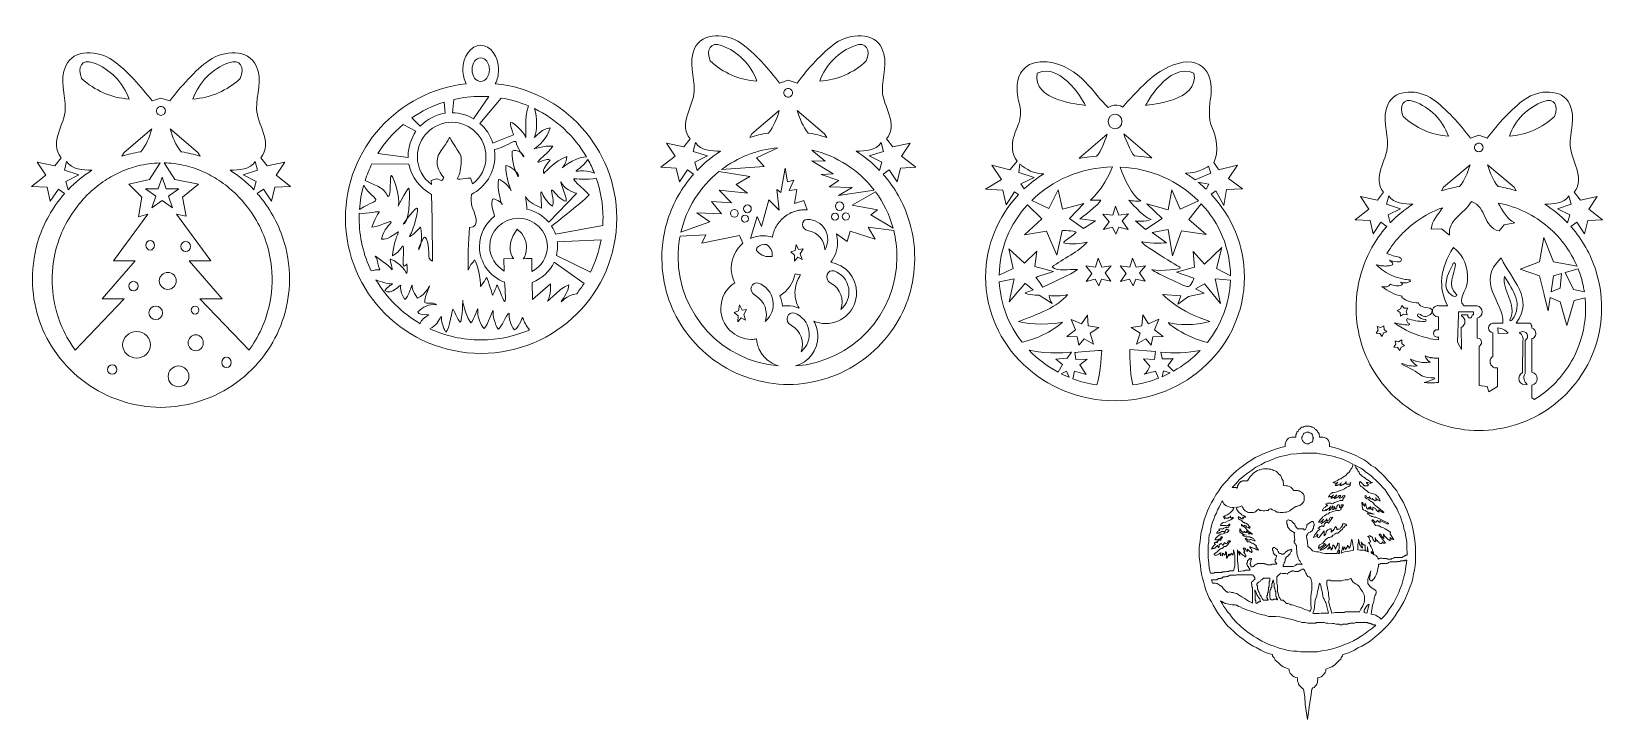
# Model space of a CAD drawing. Header units: centimetres. Extents: x -18.8 to 25.2, y 19.3 to 38.6.
import ezdxf

# ---------------------------------------------------------------- set-up
doc = ezdxf.new("R2010")
doc.units = ezdxf.units.CM
doc.header["$MEASUREMENT"] = 0
doc.layers.add('layer 1', color=7, linetype='Continuous')

msp = doc.modelspace()

# ---------------------------------------------------------------- linework, layer by layer
at = {"layer": 'layer 1', "color": 250, "lineweight": 18}
for centre, major_axis, ratio in [((-15.50989, 32.59568), (0, 0.13437), 0.91664806), ((-14.51331, 32.56209), (0, 0.14556), 0.92312448), ((-15.0172, 31.5991), (0, 0.23806), 1), ((-15.98019, 31.45353), (0, 0.13226), 0.99992439), ((-15.35313, 30.7033), (0, 0.19035), 1), ((-14.25297, 30.78168), (0, 0.11197), 0.94489595), ((-15.89061, 29.80749), (0.39191, 0), 0.94286954), ((-14.23337, 29.86348), (0, 0.22395), 0.94998884), ((-16.57366, 29.11325), (0, 0.13225), 1), ((-14.71487, 28.92289), (0, 0.29113), 1), ((-13.37116, 29.3148), (0, 0.14557), 0.92306107)]:
    msp.add_ellipse(centre, major_axis=major_axis, ratio=ratio, dxfattribs=at)
at = {"layer": 'layer 1', "lineweight": 9}
for points, knots in [([(2.37061, 37.21773), (2.37061, 37.21773), (2.61441, 37.1364), (2.61441, 37.1364), (2.61441, 37.1364), (2.91986, 37.53471), (3.30072, 37.97457), (3.70678, 38.26199), (3.70678, 38.26199), (4.08087, 38.52681), (4.78745, 38.58509), (4.99588, 38.10408), (4.99588, 38.10408), (5.17872, 37.72387), (4.99405, 37.30687), (5.00675, 36.92458), (5.00675, 36.92458), (5.02173, 36.4732), (5.46321, 36.01465), (5.1224, 35.57245), (5.1224, 35.57245), (5.1224, 35.57245), (5.29899, 35.34852), (5.29899, 35.34852), (5.29899, 35.34852), (5.29899, 35.34852), (5.7871, 35.45459), (5.7871, 35.45459), (5.7871, 35.45459), (5.7871, 35.45459), (5.54305, 35.08851), (5.54305, 35.08851), (5.54305, 35.08851), (5.54305, 35.08851), (5.9409, 34.78084), (5.9409, 34.78084), (5.9409, 34.78084), (5.9409, 34.78084), (5.5112, 34.75961), (5.5112, 34.75961), (5.5112, 34.75961), (5.5112, 34.75961), (5.42102, 34.3723), (5.42102, 34.3723), (5.42102, 34.3723), (5.42102, 34.3723), (5.19813, 34.70655), (5.19813, 34.70655), (5.19813, 34.70655), (5.19813, 34.70655), (5.02505, 34.58569), (5.02505, 34.58569), (5.02505, 34.58569), (5.05097, 34.55639), (5.07629, 34.52669), (5.10117, 34.49661), (5.10117, 34.49661), (5.40656, 34.12786), (5.63388, 33.7009), (5.76926, 33.24164), (5.76926, 33.24164), (5.88087, 32.86201), (5.92821, 32.46644), (5.90932, 32.07125), (5.90932, 32.07125), (5.87767, 31.38512), (5.6458, 30.72329), (5.24234, 30.1674), (5.24234, 30.1674), (4.79962, 29.55785), (4.1749, 29.10438), (3.45817, 28.87231), (3.45817, 28.87231), (3.10668, 28.75881), (2.73995, 28.69956), (2.37061, 28.69663), (2.37061, 28.69663), (2.00127, 28.69956), (1.63454, 28.75881), (1.28305, 28.87231), (1.28305, 28.87231), (0.56632, 29.10438), (-0.05833, 29.55785), (-0.50112, 30.1674), (-0.50112, 30.1674), (-0.90458, 30.72329), (-1.13645, 31.38512), (-1.1681, 32.07125), (-1.1681, 32.07125), (-1.18698, 32.46644), (-1.13964, 32.86201), (-1.02804, 33.24164), (-1.02804, 33.24164), (-0.89266, 33.7009), (-0.66534, 34.12786), (-0.35995, 34.49661), (-0.35995, 34.49661), (-0.33507, 34.52669), (-0.30968, 34.55639), (-0.28383, 34.58569), (-0.28383, 34.58569), (-0.28383, 34.58569), (-0.4569, 34.70655), (-0.4569, 34.70655), (-0.4569, 34.70655), (-0.4569, 34.70655), (-0.6798, 34.3723), (-0.6798, 34.3723), (-0.6798, 34.3723), (-0.6798, 34.3723), (-0.76998, 34.75961), (-0.76998, 34.75961), (-0.76998, 34.75961), (-0.76998, 34.75961), (-1.19968, 34.78084), (-1.19968, 34.78084), (-1.19968, 34.78084), (-1.19968, 34.78084), (-0.80182, 35.08851), (-0.80182, 35.08851), (-0.80182, 35.08851), (-0.80182, 35.08851), (-1.04588, 35.45459), (-1.04588, 35.45459), (-1.04588, 35.45459), (-1.04588, 35.45459), (-0.55777, 35.34852), (-0.55777, 35.34852), (-0.55777, 35.34852), (-0.55777, 35.34852), (-0.38118, 35.57245), (-0.38118, 35.57245), (-0.38118, 35.57245), (-0.72199, 36.01465), (-0.28051, 36.4732), (-0.26553, 36.92458), (-0.26553, 36.92458), (-0.25283, 37.30687), (-0.4375, 37.72387), (-0.25466, 38.10408), (-0.25466, 38.10408), (-0.04622, 38.58509), (0.66035, 38.52681), (1.03444, 38.26199), (1.03444, 38.26199), (1.44043, 37.97457), (1.82136, 37.53471), (2.12682, 37.1364), (2.12682, 37.1364), (2.12682, 37.1364), (2.37061, 37.21773), (2.37061, 37.21773)], [0, 0, 0, 0, 0.02564103, 0.02564103, 0.02564103, 0.02564103, 0.05128205, 0.05128205, 0.05128205, 0.05128205, 0.07692308, 0.07692308, 0.07692308, 0.07692308, 0.1025641, 0.1025641, 0.1025641, 0.1025641, 0.12820513, 0.12820513, 0.12820513, 0.12820513, 0.15384615, 0.15384615, 0.15384615, 0.15384615, 0.17948718, 0.17948718, 0.17948718, 0.17948718, 0.20512821, 0.20512821, 0.20512821, 0.20512821, 0.23076923, 0.23076923, 0.23076923, 0.23076923, 0.25641026, 0.25641026, 0.25641026, 0.25641026, 0.28205128, 0.28205128, 0.28205128, 0.28205128, 0.30769231, 0.30769231, 0.30769231, 0.30769231, 0.33333333, 0.33333333, 0.33333333, 0.33333333, 0.35897436, 0.35897436, 0.35897436, 0.35897436, 0.38461538, 0.38461538, 0.38461538, 0.38461538, 0.41025641, 0.41025641, 0.41025641, 0.41025641, 0.43589744, 0.43589744, 0.43589744, 0.43589744, 0.46153846, 0.46153846, 0.46153846, 0.46153846, 0.48717949, 0.48717949, 0.48717949, 0.48717949, 0.51282051, 0.51282051, 0.51282051, 0.51282051, 0.53846154, 0.53846154, 0.53846154, 0.53846154, 0.56410256, 0.56410256, 0.56410256, 0.56410256, 0.58974359, 0.58974359, 0.58974359, 0.58974359, 0.61538462, 0.61538462, 0.61538462, 0.61538462, 0.64102564, 0.64102564, 0.64102564, 0.64102564, 0.66666667, 0.66666667, 0.66666667, 0.66666667, 0.69230769, 0.69230769, 0.69230769, 0.69230769, 0.71794872, 0.71794872, 0.71794872, 0.71794872, 0.74358974, 0.74358974, 0.74358974, 0.74358974, 0.76923077, 0.76923077, 0.76923077, 0.76923077, 0.79487179, 0.79487179, 0.79487179, 0.79487179, 0.82051282, 0.82051282, 0.82051282, 0.82051282, 0.84615385, 0.84615385, 0.84615385, 0.84615385, 0.87179487, 0.87179487, 0.87179487, 0.87179487, 0.8974359, 0.8974359, 0.8974359, 0.8974359, 0.92307692, 0.92307692, 0.92307692, 0.92307692, 0.94871795, 0.94871795, 0.94871795, 0.94871795, 1, 1, 1, 1]), ([(0.18501, 37.75721), (0.5419, 37.42369), (1.00286, 37.2232), (1.49018, 37.18947), (1.49018, 37.18947), (1.32661, 37.65563), (0.96242, 38.02367), (0.49801, 38.19219), (0.49801, 38.19219), (0.18774, 38.30484), (0.05771, 38.06489), (0.18501, 37.75721)], [0, 0, 0, 0, 0.25, 0.25, 0.25, 0.25, 0.5, 0.5, 0.5, 0.5, 1, 1, 1, 1]), ([(4.55622, 37.75721), (4.19925, 37.42369), (3.73843, 37.2232), (3.25104, 37.18947), (3.25104, 37.18947), (3.41468, 37.65563), (3.7788, 38.02367), (4.24321, 38.19219), (4.24321, 38.19219), (4.55348, 38.30484), (4.68352, 38.06489), (4.55622, 37.75721)], [0, 0, 0, 0, 0.25, 0.25, 0.25, 0.25, 0.5, 0.5, 0.5, 0.5, 1, 1, 1, 1]), ([(-15.20762, 36.71942), (-15.20762, 36.71942), (-14.95975, 36.63673), (-14.95975, 36.63673), (-14.95975, 36.63673), (-14.64919, 37.04171), (-14.26196, 37.48892), (-13.84911, 37.78114), (-13.84911, 37.78114), (-13.46876, 38.0504), (-12.75038, 38.10965), (-12.53846, 37.6206), (-12.53846, 37.6206), (-12.35256, 37.23403), (-12.54031, 36.81006), (-12.5274, 36.42137), (-12.5274, 36.42137), (-12.51218, 35.96244), (-12.06331, 35.49623), (-12.40983, 35.04664), (-12.40983, 35.04664), (-12.40983, 35.04664), (-12.23028, 34.81896), (-12.23028, 34.81896), (-12.23028, 34.81896), (-12.23028, 34.81896), (-11.73401, 34.92681), (-11.73401, 34.92681), (-11.73401, 34.92681), (-11.73401, 34.92681), (-11.98215, 34.55461), (-11.98215, 34.55461), (-11.98215, 34.55461), (-11.98215, 34.55461), (-11.57764, 34.24179), (-11.57764, 34.24179), (-11.57764, 34.24179), (-11.57764, 34.24179), (-12.01452, 34.22021), (-12.01452, 34.22021), (-12.01452, 34.22021), (-12.01452, 34.22021), (-12.10621, 33.82643), (-12.10621, 33.82643), (-12.10621, 33.82643), (-12.10621, 33.82643), (-12.33283, 34.16625), (-12.33283, 34.16625), (-12.33283, 34.16625), (-12.33283, 34.16625), (-12.5088, 34.04338), (-12.5088, 34.04338), (-12.5088, 34.04338), (-12.48245, 34.01359), (-12.4567, 33.9834), (-12.43141, 33.95281), (-12.43141, 33.95281), (-12.12091, 33.5779), (-11.88979, 33.14379), (-11.75215, 32.67685), (-11.75215, 32.67685), (-11.63868, 32.29088), (-11.59055, 31.88869), (-11.60975, 31.4869), (-11.60975, 31.4869), (-11.64192, 30.7893), (-11.87768, 30.1164), (-12.28788, 29.55121), (-12.28788, 29.55121), (-12.738, 28.93148), (-13.37317, 28.47043), (-14.10188, 28.23448), (-14.10188, 28.23448), (-14.45925, 28.11908), (-14.83211, 28.05884), (-15.20762, 28.05586), (-15.20762, 28.05586), (-15.58313, 28.05884), (-15.95599, 28.11908), (-16.31337, 28.23448), (-16.31337, 28.23448), (-17.04208, 28.47043), (-17.67718, 28.93148), (-18.12736, 29.55121), (-18.12736, 29.55121), (-18.53757, 30.1164), (-18.77332, 30.7893), (-18.8055, 31.4869), (-18.8055, 31.4869), (-18.8247, 31.88869), (-18.77656, 32.29088), (-18.66309, 32.67685), (-18.66309, 32.67685), (-18.52545, 33.14379), (-18.29433, 33.5779), (-17.98383, 33.95281), (-17.98383, 33.95281), (-17.95854, 33.9834), (-17.93272, 34.01359), (-17.90644, 34.04338), (-17.90644, 34.04338), (-17.90644, 34.04338), (-18.08241, 34.16625), (-18.08241, 34.16625), (-18.08241, 34.16625), (-18.08241, 34.16625), (-18.30903, 33.82643), (-18.30903, 33.82643), (-18.30903, 33.82643), (-18.30903, 33.82643), (-18.40072, 34.22021), (-18.40072, 34.22021), (-18.40072, 34.22021), (-18.40072, 34.22021), (-18.8376, 34.24179), (-18.8376, 34.24179), (-18.8376, 34.24179), (-18.8376, 34.24179), (-18.4331, 34.55461), (-18.4331, 34.55461), (-18.4331, 34.55461), (-18.4331, 34.55461), (-18.68123, 34.92681), (-18.68123, 34.92681), (-18.68123, 34.92681), (-18.68123, 34.92681), (-18.18496, 34.81896), (-18.18496, 34.81896), (-18.18496, 34.81896), (-18.18496, 34.81896), (-18.00542, 35.04664), (-18.00542, 35.04664), (-18.00542, 35.04664), (-18.35193, 35.49623), (-17.90306, 35.96244), (-17.88784, 36.42137), (-17.88784, 36.42137), (-17.87493, 36.81006), (-18.06268, 37.23403), (-17.87678, 37.6206), (-17.87678, 37.6206), (-17.66486, 38.10965), (-16.94648, 38.0504), (-16.56613, 37.78114), (-16.56613, 37.78114), (-16.15335, 37.48892), (-15.76605, 37.04171), (-15.45549, 36.63673), (-15.45549, 36.63673), (-15.45549, 36.63673), (-15.20762, 36.71942), (-15.20762, 36.71942)], [0, 0, 0, 0, 0.02564103, 0.02564103, 0.02564103, 0.02564103, 0.05128205, 0.05128205, 0.05128205, 0.05128205, 0.07692308, 0.07692308, 0.07692308, 0.07692308, 0.1025641, 0.1025641, 0.1025641, 0.1025641, 0.12820513, 0.12820513, 0.12820513, 0.12820513, 0.15384615, 0.15384615, 0.15384615, 0.15384615, 0.17948718, 0.17948718, 0.17948718, 0.17948718, 0.20512821, 0.20512821, 0.20512821, 0.20512821, 0.23076923, 0.23076923, 0.23076923, 0.23076923, 0.25641026, 0.25641026, 0.25641026, 0.25641026, 0.28205128, 0.28205128, 0.28205128, 0.28205128, 0.30769231, 0.30769231, 0.30769231, 0.30769231, 0.33333333, 0.33333333, 0.33333333, 0.33333333, 0.35897436, 0.35897436, 0.35897436, 0.35897436, 0.38461538, 0.38461538, 0.38461538, 0.38461538, 0.41025641, 0.41025641, 0.41025641, 0.41025641, 0.43589744, 0.43589744, 0.43589744, 0.43589744, 0.46153846, 0.46153846, 0.46153846, 0.46153846, 0.48717949, 0.48717949, 0.48717949, 0.48717949, 0.51282051, 0.51282051, 0.51282051, 0.51282051, 0.53846154, 0.53846154, 0.53846154, 0.53846154, 0.56410256, 0.56410256, 0.56410256, 0.56410256, 0.58974359, 0.58974359, 0.58974359, 0.58974359, 0.61538462, 0.61538462, 0.61538462, 0.61538462, 0.64102564, 0.64102564, 0.64102564, 0.64102564, 0.66666667, 0.66666667, 0.66666667, 0.66666667, 0.69230769, 0.69230769, 0.69230769, 0.69230769, 0.71794872, 0.71794872, 0.71794872, 0.71794872, 0.74358974, 0.74358974, 0.74358974, 0.74358974, 0.76923077, 0.76923077, 0.76923077, 0.76923077, 0.79487179, 0.79487179, 0.79487179, 0.79487179, 0.82051282, 0.82051282, 0.82051282, 0.82051282, 0.84615385, 0.84615385, 0.84615385, 0.84615385, 0.87179487, 0.87179487, 0.87179487, 0.87179487, 0.8974359, 0.8974359, 0.8974359, 0.8974359, 0.92307692, 0.92307692, 0.92307692, 0.92307692, 0.94871795, 0.94871795, 0.94871795, 0.94871795, 1, 1, 1, 1]), ([(-17.42977, 37.26793), (-17.0669, 36.92883), (-16.59824, 36.72499), (-16.10277, 36.69069), (-16.10277, 36.69069), (-16.26908, 37.16465), (-16.63936, 37.53884), (-17.11153, 37.71017), (-17.11153, 37.71017), (-17.42699, 37.82471), (-17.5592, 37.58074), (-17.42977, 37.26793)], [0, 0, 0, 0, 0.25, 0.25, 0.25, 0.25, 0.5, 0.5, 0.5, 0.5, 1, 1, 1, 1]), ([(-12.98547, 37.26793), (-13.3484, 36.92883), (-13.81693, 36.72499), (-14.31247, 36.69069), (-14.31247, 36.69069), (-14.1461, 37.16465), (-13.77589, 37.53884), (-13.30372, 37.71017), (-13.30372, 37.71017), (-12.98825, 37.82471), (-12.85604, 37.58074), (-12.98547, 37.26793)], [0, 0, 0, 0, 0.25, 0.25, 0.25, 0.25, 0.5, 0.5, 0.5, 0.5, 1, 1, 1, 1]), ([(2.24416, 36.8648), (2.24416, 36.89756), (2.25718, 36.92901), (2.28036, 36.95219), (2.28036, 36.95219), (2.30354, 36.97537), (2.335, 36.98839), (2.36781, 36.98839), (2.36781, 36.98839), (2.40057, 36.98839), (2.43201, 36.97537), (2.45519, 36.95219), (2.45519, 36.95219), (2.47838, 36.92901), (2.4914, 36.89756), (2.4914, 36.8648), (2.4914, 36.8648), (2.4914, 36.83198), (2.47838, 36.8006), (2.45519, 36.77735), (2.45519, 36.77735), (2.43201, 36.75417), (2.40057, 36.74114), (2.36781, 36.74114), (2.36781, 36.74114), (2.335, 36.74114), (2.30354, 36.75417), (2.28036, 36.77735), (2.28036, 36.77735), (2.25718, 36.8006), (2.24416, 36.83198), (2.24416, 36.8648)], [0, 0, 0, 0, 0.11111111, 0.11111111, 0.11111111, 0.11111111, 0.22222222, 0.22222222, 0.22222222, 0.22222222, 0.33333333, 0.33333333, 0.33333333, 0.33333333, 0.44444444, 0.44444444, 0.44444444, 0.44444444, 0.55555556, 0.55555556, 0.55555556, 0.55555556, 0.66666667, 0.66666667, 0.66666667, 0.66666667, 0.77777778, 0.77777778, 0.77777778, 0.77777778, 1, 1, 1, 1]), ([(21.72019, 35.67786), (21.72019, 35.67786), (21.9569, 35.59889), (21.9569, 35.59889), (21.9569, 35.59889), (22.25348, 35.98563), (22.62327, 36.41271), (23.01753, 36.69177), (23.01753, 36.69177), (23.38075, 36.94891), (24.06679, 37.00549), (24.26917, 36.53846), (24.26917, 36.53846), (24.4467, 36.1693), (24.2674, 35.76441), (24.27973, 35.39323), (24.27973, 35.39323), (24.29427, 34.95496), (24.72292, 34.50974), (24.39201, 34.08039), (24.39201, 34.08039), (24.39201, 34.08039), (24.56347, 33.86297), (24.56347, 33.86297), (24.56347, 33.86297), (24.56347, 33.86297), (25.0374, 33.96596), (25.0374, 33.96596), (25.0374, 33.96596), (25.0374, 33.96596), (24.80044, 33.61051), (24.80044, 33.61051), (24.80044, 33.61051), (24.80044, 33.61051), (25.18673, 33.31178), (25.18673, 33.31178), (25.18673, 33.31178), (25.18673, 33.31178), (24.76952, 33.29117), (24.76952, 33.29117), (24.76952, 33.29117), (24.76952, 33.29117), (24.68195, 32.91512), (24.68195, 32.91512), (24.68195, 32.91512), (24.68195, 32.91512), (24.46554, 33.23965), (24.46554, 33.23965), (24.46554, 33.23965), (24.46554, 33.23965), (24.29749, 33.1223), (24.29749, 33.1223), (24.29749, 33.1223), (24.32266, 33.09385), (24.34725, 33.06502), (24.3714, 33.03581), (24.3714, 33.03581), (24.66792, 32.67778), (24.88863, 32.26322), (25.02008, 31.81731), (25.02008, 31.81731), (25.12844, 31.44871), (25.17441, 31.06463), (25.15607, 30.68093), (25.15607, 30.68093), (25.12534, 30.01474), (24.9002, 29.37214), (24.50847, 28.8324), (24.50847, 28.8324), (24.07861, 28.24056), (23.47205, 27.80027), (22.77615, 27.57494), (22.77615, 27.57494), (22.43487, 27.46474), (22.07879, 27.40721), (21.72019, 27.40437), (21.72019, 27.40437), (21.36158, 27.40721), (21.00551, 27.46474), (20.66423, 27.57494), (20.66423, 27.57494), (19.96832, 27.80027), (19.36182, 28.24056), (18.9319, 28.8324), (18.9319, 28.8324), (18.54017, 29.37214), (18.31503, 30.01474), (18.28431, 30.68093), (18.28431, 30.68093), (18.26597, 31.06463), (18.31193, 31.44871), (18.4203, 31.81731), (18.4203, 31.81731), (18.55174, 32.26322), (18.77245, 32.67778), (19.06897, 33.03581), (19.06897, 33.03581), (19.09312, 33.06502), (19.11778, 33.09385), (19.14288, 33.1223), (19.14288, 33.1223), (19.14288, 33.1223), (18.97483, 33.23965), (18.97483, 33.23965), (18.97483, 33.23965), (18.97483, 33.23965), (18.75841, 32.91512), (18.75841, 32.91512), (18.75841, 32.91512), (18.75841, 32.91512), (18.67085, 33.29117), (18.67085, 33.29117), (18.67085, 33.29117), (18.67085, 33.29117), (18.25364, 33.31178), (18.25364, 33.31178), (18.25364, 33.31178), (18.25364, 33.31178), (18.63994, 33.61051), (18.63994, 33.61051), (18.63994, 33.61051), (18.63994, 33.61051), (18.40297, 33.96596), (18.40297, 33.96596), (18.40297, 33.96596), (18.40297, 33.96596), (18.8769, 33.86297), (18.8769, 33.86297), (18.8769, 33.86297), (18.8769, 33.86297), (19.04836, 34.08039), (19.04836, 34.08039), (19.04836, 34.08039), (18.71745, 34.50974), (19.1461, 34.95496), (19.16064, 35.39323), (19.16064, 35.39323), (19.17298, 35.76441), (18.99367, 36.1693), (19.1712, 36.53846), (19.1712, 36.53846), (19.37358, 37.00549), (20.05962, 36.94891), (20.42284, 36.69177), (20.42284, 36.69177), (20.81704, 36.41271), (21.18689, 35.98563), (21.48348, 35.59889), (21.48348, 35.59889), (21.48348, 35.59889), (21.72019, 35.67786), (21.72019, 35.67786)], [0, 0, 0, 0, 0.02564103, 0.02564103, 0.02564103, 0.02564103, 0.05128205, 0.05128205, 0.05128205, 0.05128205, 0.07692308, 0.07692308, 0.07692308, 0.07692308, 0.1025641, 0.1025641, 0.1025641, 0.1025641, 0.12820513, 0.12820513, 0.12820513, 0.12820513, 0.15384615, 0.15384615, 0.15384615, 0.15384615, 0.17948718, 0.17948718, 0.17948718, 0.17948718, 0.20512821, 0.20512821, 0.20512821, 0.20512821, 0.23076923, 0.23076923, 0.23076923, 0.23076923, 0.25641026, 0.25641026, 0.25641026, 0.25641026, 0.28205128, 0.28205128, 0.28205128, 0.28205128, 0.30769231, 0.30769231, 0.30769231, 0.30769231, 0.33333333, 0.33333333, 0.33333333, 0.33333333, 0.35897436, 0.35897436, 0.35897436, 0.35897436, 0.38461538, 0.38461538, 0.38461538, 0.38461538, 0.41025641, 0.41025641, 0.41025641, 0.41025641, 0.43589744, 0.43589744, 0.43589744, 0.43589744, 0.46153846, 0.46153846, 0.46153846, 0.46153846, 0.48717949, 0.48717949, 0.48717949, 0.48717949, 0.51282051, 0.51282051, 0.51282051, 0.51282051, 0.53846154, 0.53846154, 0.53846154, 0.53846154, 0.56410256, 0.56410256, 0.56410256, 0.56410256, 0.58974359, 0.58974359, 0.58974359, 0.58974359, 0.61538462, 0.61538462, 0.61538462, 0.61538462, 0.64102564, 0.64102564, 0.64102564, 0.64102564, 0.66666667, 0.66666667, 0.66666667, 0.66666667, 0.69230769, 0.69230769, 0.69230769, 0.69230769, 0.71794872, 0.71794872, 0.71794872, 0.71794872, 0.74358974, 0.74358974, 0.74358974, 0.74358974, 0.76923077, 0.76923077, 0.76923077, 0.76923077, 0.79487179, 0.79487179, 0.79487179, 0.79487179, 0.82051282, 0.82051282, 0.82051282, 0.82051282, 0.84615385, 0.84615385, 0.84615385, 0.84615385, 0.87179487, 0.87179487, 0.87179487, 0.87179487, 0.8974359, 0.8974359, 0.8974359, 0.8974359, 0.92307692, 0.92307692, 0.92307692, 0.92307692, 0.94871795, 0.94871795, 0.94871795, 0.94871795, 1, 1, 1, 1]), ([(19.59809, 36.20167), (19.94462, 35.87783), (20.39218, 35.68317), (20.86534, 35.65042), (20.86534, 35.65042), (20.70653, 36.10304), (20.35291, 36.46038), (19.902, 36.624), (19.902, 36.624), (19.60074, 36.73338), (19.47449, 36.5004), (19.59809, 36.20167)], [0, 0, 0, 0, 0.25, 0.25, 0.25, 0.25, 0.5, 0.5, 0.5, 0.5, 1, 1, 1, 1]), ([(23.84228, 36.20167), (23.49569, 35.87783), (23.04826, 35.68317), (22.57503, 35.65042), (22.57503, 35.65042), (22.73391, 36.10304), (23.08746, 36.46038), (23.53837, 36.624), (23.53837, 36.624), (23.83963, 36.73338), (23.96588, 36.5004), (23.84228, 36.20167)], [0, 0, 0, 0, 0.25, 0.25, 0.25, 0.25, 0.5, 0.5, 0.5, 0.5, 1, 1, 1, 1]), ([(-15.33619, 36.3606), (-15.33619, 36.3939), (-15.32295, 36.42587), (-15.29938, 36.44944), (-15.29938, 36.44944), (-15.27581, 36.47301), (-15.24383, 36.48625), (-15.21047, 36.48625), (-15.21047, 36.48625), (-15.17717, 36.48625), (-15.14519, 36.47301), (-15.12162, 36.44944), (-15.12162, 36.44944), (-15.09805, 36.42587), (-15.08481, 36.3939), (-15.08481, 36.3606), (-15.08481, 36.3606), (-15.08481, 36.32723), (-15.09805, 36.29532), (-15.12162, 36.27168), (-15.12162, 36.27168), (-15.14519, 36.24812), (-15.17717, 36.23487), (-15.21047, 36.23487), (-15.21047, 36.23487), (-15.24383, 36.23487), (-15.27581, 36.24812), (-15.29938, 36.27168), (-15.29938, 36.27168), (-15.32295, 36.29532), (-15.33619, 36.32723), (-15.33619, 36.3606)], [0, 0, 0, 0, 0.11111111, 0.11111111, 0.11111111, 0.11111111, 0.22222222, 0.22222222, 0.22222222, 0.22222222, 0.33333333, 0.33333333, 0.33333333, 0.33333333, 0.44444444, 0.44444444, 0.44444444, 0.44444444, 0.55555556, 0.55555556, 0.55555556, 0.55555556, 0.66666667, 0.66666667, 0.66666667, 0.66666667, 0.77777778, 0.77777778, 0.77777778, 0.77777778, 1, 1, 1, 1]), ([(1.29366, 35.61523), (1.29366, 35.61523), (1.35318, 35.71558), (1.35318, 35.71558), (1.35318, 35.71558), (1.35318, 35.71558), (2.11888, 36.36712), (2.11888, 36.36712), (2.11888, 36.36712), (2.05207, 36.14169), (1.96422, 35.91789), (1.81322, 35.73856), (1.81322, 35.73856), (1.81322, 35.73856), (1.79766, 35.73609), (1.79766, 35.73609), (1.79766, 35.73609), (1.62693, 35.70815), (1.45847, 35.66778), (1.29366, 35.61523)], [0, 0, 0, 0, 0.16666667, 0.16666667, 0.16666667, 0.16666667, 0.33333333, 0.33333333, 0.33333333, 0.33333333, 0.5, 0.5, 0.5, 0.5, 0.66666667, 0.66666667, 0.66666667, 0.66666667, 1, 1, 1, 1]), ([(3.44756, 35.61523), (3.44756, 35.61523), (3.38804, 35.71558), (3.38804, 35.71558), (3.38804, 35.71558), (3.38804, 35.71558), (2.62235, 36.36712), (2.62235, 36.36712), (2.62235, 36.36712), (2.68915, 36.14169), (2.777, 35.91789), (2.928, 35.73856), (2.928, 35.73856), (2.928, 35.73856), (2.94356, 35.73609), (2.94356, 35.73609), (2.94356, 35.73609), (3.1143, 35.70815), (3.28275, 35.66778), (3.44756, 35.61523)], [0, 0, 0, 0, 0.16666667, 0.16666667, 0.16666667, 0.16666667, 0.33333333, 0.33333333, 0.33333333, 0.33333333, 0.5, 0.5, 0.5, 0.5, 0.66666667, 0.66666667, 0.66666667, 0.66666667, 1, 1, 1, 1]), ([(-16.30257, 35.09014), (-16.30257, 35.09014), (-16.24206, 35.19216), (-16.24206, 35.19216), (-16.24206, 35.19216), (-16.24206, 35.19216), (-15.46357, 35.8546), (-15.46357, 35.8546), (-15.46357, 35.8546), (-15.53149, 35.6254), (-15.6208, 35.39785), (-15.77433, 35.21553), (-15.77433, 35.21553), (-15.77433, 35.21553), (-15.79015, 35.21301), (-15.79015, 35.21301), (-15.79015, 35.21301), (-15.96374, 35.18461), (-16.13501, 35.14356), (-16.30257, 35.09014)], [0, 0, 0, 0, 0.16666667, 0.16666667, 0.16666667, 0.16666667, 0.33333333, 0.33333333, 0.33333333, 0.33333333, 0.5, 0.5, 0.5, 0.5, 0.66666667, 0.66666667, 0.66666667, 0.66666667, 1, 1, 1, 1]), ([(-14.11267, 35.09014), (-14.11267, 35.09014), (-14.17318, 35.19216), (-14.17318, 35.19216), (-14.17318, 35.19216), (-14.17318, 35.19216), (-14.95168, 35.8546), (-14.95168, 35.8546), (-14.95168, 35.8546), (-14.88375, 35.6254), (-14.79444, 35.39785), (-14.64091, 35.21553), (-14.64091, 35.21553), (-14.64091, 35.21553), (-14.62509, 35.21301), (-14.62509, 35.21301), (-14.62509, 35.21301), (-14.4515, 35.18461), (-14.28023, 35.14356), (-14.11267, 35.09014)], [0, 0, 0, 0, 0.16666667, 0.16666667, 0.16666667, 0.16666667, 0.33333333, 0.33333333, 0.33333333, 0.33333333, 0.5, 0.5, 0.5, 0.5, 0.66666667, 0.66666667, 0.66666667, 0.66666667, 1, 1, 1, 1]), ([(0.46657, 35.22727), (0.21489, 35.24531), (-0.08204, 35.24004), (-0.2288, 35.47054), (-0.2288, 35.47054), (-0.2288, 35.47054), (-0.29249, 35.22649), (-0.29249, 35.22649), (-0.29249, 35.22649), (-0.29249, 35.22649), (0.10543, 35.09913), (0.10543, 35.09913), (0.10543, 35.09913), (0.10543, 35.09913), (-0.25003, 34.91876), (-0.25003, 34.91876), (-0.25003, 34.91876), (-0.25003, 34.91876), (-0.18537, 34.69261), (-0.18537, 34.69261), (-0.18537, 34.69261), (0.00991, 34.8961), (0.22876, 35.07562), (0.46657, 35.22727)], [0, 0, 0, 0, 0.14285714, 0.14285714, 0.14285714, 0.14285714, 0.28571429, 0.28571429, 0.28571429, 0.28571429, 0.42857143, 0.42857143, 0.42857143, 0.42857143, 0.57142857, 0.57142857, 0.57142857, 0.57142857, 0.71428571, 0.71428571, 0.71428571, 0.71428571, 1, 1, 1, 1]), ([(0.49657, 34.71402), (0.49657, 34.71402), (1.69674, 34.80322), (1.69674, 34.80322), (1.69674, 34.80322), (1.69674, 34.80322), (1.47563, 35.04634), (1.47563, 35.04634), (1.47563, 35.04634), (1.47563, 35.04634), (2.07776, 35.32506), (2.07776, 35.32506), (2.07776, 35.32506), (1.48686, 35.27332), (0.94361, 35.05372), (0.49657, 34.71402)], [0, 0, 0, 0, 0.2, 0.2, 0.2, 0.2, 0.4, 0.4, 0.4, 0.4, 0.6, 0.6, 0.6, 0.6, 1, 1, 1, 1]), ([(4.77906, 34.13975), (4.77906, 34.13975), (3.77484, 33.99261), (3.77484, 33.99261), (3.77484, 33.99261), (3.77484, 33.99261), (4.15796, 34.21361), (4.15796, 34.21361), (4.15796, 34.21361), (4.15796, 34.21361), (3.51685, 34.22836), (3.51685, 34.22836), (3.51685, 34.22836), (3.51685, 34.22836), (3.78222, 34.41261), (3.78222, 34.41261), (3.78222, 34.41261), (3.78222, 34.41261), (3.28847, 34.57473), (3.28847, 34.57473), (3.28847, 34.57473), (3.28847, 34.57473), (3.62735, 34.59685), (3.62735, 34.59685), (3.62735, 34.59685), (3.62735, 34.59685), (3.03048, 34.95785), (3.03048, 34.95785), (3.03048, 34.95785), (3.03048, 34.95785), (3.39897, 34.9506), (3.39897, 34.9506), (3.39897, 34.9506), (3.39897, 34.9506), (3.02767, 35.26138), (3.02767, 35.26138), (3.02767, 35.26138), (3.73539, 35.10136), (4.35017, 34.69658), (4.77906, 34.13975)], [0, 0, 0, 0, 0.09090909, 0.09090909, 0.09090909, 0.09090909, 0.18181818, 0.18181818, 0.18181818, 0.18181818, 0.27272727, 0.27272727, 0.27272727, 0.27272727, 0.36363636, 0.36363636, 0.36363636, 0.36363636, 0.45454545, 0.45454545, 0.45454545, 0.45454545, 0.54545455, 0.54545455, 0.54545455, 0.54545455, 0.63636364, 0.63636364, 0.63636364, 0.63636364, 0.72727273, 0.72727273, 0.72727273, 0.72727273, 0.81818182, 0.81818182, 0.81818182, 0.81818182, 1, 1, 1, 1]), ([(4.27466, 35.22727), (4.52633, 35.24531), (4.82326, 35.24004), (4.97002, 35.47054), (4.97002, 35.47054), (4.97002, 35.47054), (5.03371, 35.22649), (5.03371, 35.22649), (5.03371, 35.22649), (5.03371, 35.22649), (4.63579, 35.09913), (4.63579, 35.09913), (4.63579, 35.09913), (4.63579, 35.09913), (4.99125, 34.91876), (4.99125, 34.91876), (4.99125, 34.91876), (4.99125, 34.91876), (4.92659, 34.69261), (4.92659, 34.69261), (4.92659, 34.69261), (4.73131, 34.8961), (4.51246, 35.07562), (4.27466, 35.22727)], [0, 0, 0, 0, 0.14285714, 0.14285714, 0.14285714, 0.14285714, 0.28571429, 0.28571429, 0.28571429, 0.28571429, 0.42857143, 0.42857143, 0.42857143, 0.42857143, 0.57142857, 0.57142857, 0.57142857, 0.57142857, 0.71428571, 0.71428571, 0.71428571, 0.71428571, 1, 1, 1, 1]), ([(21.59741, 35.33519), (21.59741, 35.36699), (21.61005, 35.39753), (21.63256, 35.42003), (21.63256, 35.42003), (21.65507, 35.44254), (21.68561, 35.45518), (21.71747, 35.45518), (21.71747, 35.45518), (21.74927, 35.45518), (21.7798, 35.44254), (21.80231, 35.42003), (21.80231, 35.42003), (21.82482, 35.39753), (21.83747, 35.36699), (21.83747, 35.33519), (21.83747, 35.33519), (21.83747, 35.30332), (21.82482, 35.27285), (21.80231, 35.25028), (21.80231, 35.25028), (21.7798, 35.22777), (21.74927, 35.21512), (21.71747, 35.21512), (21.71747, 35.21512), (21.68561, 35.21512), (21.65507, 35.22777), (21.63256, 35.25028), (21.63256, 35.25028), (21.61005, 35.27285), (21.59741, 35.30332), (21.59741, 35.33519)], [0, 0, 0, 0, 0.11111111, 0.11111111, 0.11111111, 0.11111111, 0.22222222, 0.22222222, 0.22222222, 0.22222222, 0.33333333, 0.33333333, 0.33333333, 0.33333333, 0.44444444, 0.44444444, 0.44444444, 0.44444444, 0.55555556, 0.55555556, 0.55555556, 0.55555556, 0.66666667, 0.66666667, 0.66666667, 0.66666667, 0.77777778, 0.77777778, 0.77777778, 0.77777778, 1, 1, 1, 1]), ([(-15.57968, 33.46527), (-15.57968, 33.46527), (-16.54223, 32.15559), (-16.54223, 32.15559), (-16.54223, 32.15559), (-16.54223, 32.15559), (-15.92982, 32.15559), (-15.92982, 32.15559), (-15.92982, 32.15559), (-15.92982, 32.15559), (-16.85991, 31.09092), (-16.85991, 31.09092), (-16.85991, 31.09092), (-16.85991, 31.09092), (-16.23609, 31.09926), (-16.23609, 31.09926), (-16.23609, 31.09926), (-16.23609, 31.09926), (-17.61076, 29.66112), (-17.61076, 29.66112), (-17.61076, 29.66112), (-17.69772, 29.77918), (-17.77543, 29.90061), (-17.84363, 30.02504), (-17.84363, 30.02504), (-17.97065, 30.25656), (-18.06839, 30.49623), (-18.1357, 30.74106), (-18.1357, 30.74106), (-18.21671, 31.03545), (-18.25715, 31.33528), (-18.25664, 31.63576), (-18.25664, 31.63576), (-18.25677, 31.80385), (-18.24422, 31.97185), (-18.21912, 32.13891), (-18.21912, 32.13891), (-18.17868, 32.41081), (-18.10287, 32.67925), (-17.99258, 32.94038), (-17.99258, 32.94038), (-17.90169, 33.1557), (-17.78506, 33.36464), (-17.64397, 33.56458), (-17.64397, 33.56458), (-17.52303, 33.73633), (-17.38156, 33.89964), (-17.22145, 34.05283), (-17.22145, 34.05283), (-17.08645, 34.18195), (-16.93597, 34.30188), (-16.77181, 34.41094), (-16.77181, 34.41094), (-16.63515, 34.50173), (-16.48747, 34.58306), (-16.33053, 34.6538), (-16.33053, 34.6538), (-16.18006, 34.72163), (-16.0202, 34.7771), (-15.85363, 34.81945), (-15.85363, 34.81945), (-15.65308, 34.87033), (-15.44442, 34.89806), (-15.23475, 34.90237), (-15.23475, 34.90237), (-15.23475, 34.90237), (-15.52771, 34.43361), (-15.52771, 34.43361), (-15.52771, 34.43361), (-15.52771, 34.43361), (-16.10856, 34.30975), (-16.10856, 34.30975), (-16.10856, 34.30975), (-16.10856, 34.30975), (-15.7455, 33.93834), (-15.7455, 33.93834), (-15.7455, 33.93834), (-15.7455, 33.93834), (-15.83588, 33.39649), (-15.83588, 33.39649), (-15.83588, 33.39649), (-15.83588, 33.39649), (-15.57968, 33.46527), (-15.57968, 33.46527)], [0, 0, 0, 0, 0.04545455, 0.04545455, 0.04545455, 0.04545455, 0.09090909, 0.09090909, 0.09090909, 0.09090909, 0.13636364, 0.13636364, 0.13636364, 0.13636364, 0.18181818, 0.18181818, 0.18181818, 0.18181818, 0.22727273, 0.22727273, 0.22727273, 0.22727273, 0.27272727, 0.27272727, 0.27272727, 0.27272727, 0.31818182, 0.31818182, 0.31818182, 0.31818182, 0.36363636, 0.36363636, 0.36363636, 0.36363636, 0.40909091, 0.40909091, 0.40909091, 0.40909091, 0.45454545, 0.45454545, 0.45454545, 0.45454545, 0.5, 0.5, 0.5, 0.5, 0.54545455, 0.54545455, 0.54545455, 0.54545455, 0.59090909, 0.59090909, 0.59090909, 0.59090909, 0.63636364, 0.63636364, 0.63636364, 0.63636364, 0.68181818, 0.68181818, 0.68181818, 0.68181818, 0.72727273, 0.72727273, 0.72727273, 0.72727273, 0.77272727, 0.77272727, 0.77272727, 0.77272727, 0.81818182, 0.81818182, 0.81818182, 0.81818182, 0.86363636, 0.86363636, 0.86363636, 0.86363636, 0.90909091, 0.90909091, 0.90909091, 0.90909091, 1, 1, 1, 1]), ([(-17.1435, 34.69569), (-17.39938, 34.71403), (-17.70127, 34.70867), (-17.8505, 34.94303), (-17.8505, 34.94303), (-17.8505, 34.94303), (-17.91525, 34.6949), (-17.91525, 34.6949), (-17.91525, 34.6949), (-17.91525, 34.6949), (-17.51067, 34.5654), (-17.51067, 34.5654), (-17.51067, 34.5654), (-17.51067, 34.5654), (-17.87208, 34.38201), (-17.87208, 34.38201), (-17.87208, 34.38201), (-17.87208, 34.38201), (-17.80634, 34.15209), (-17.80634, 34.15209), (-17.80634, 34.15209), (-17.60779, 34.35897), (-17.38528, 34.5415), (-17.1435, 34.69569)], [0, 0, 0, 0, 0.14285714, 0.14285714, 0.14285714, 0.14285714, 0.28571429, 0.28571429, 0.28571429, 0.28571429, 0.42857143, 0.42857143, 0.42857143, 0.42857143, 0.57142857, 0.57142857, 0.57142857, 0.57142857, 0.71428571, 0.71428571, 0.71428571, 0.71428571, 1, 1, 1, 1]), ([(-14.77129, 33.46527), (-14.77129, 33.46527), (-14.49823, 33.41326), (-14.49823, 33.41326), (-14.49823, 33.41326), (-14.49823, 33.41326), (-14.60547, 33.93834), (-14.60547, 33.93834), (-14.60547, 33.93834), (-14.60547, 33.93834), (-14.15139, 34.30412), (-14.15139, 34.30412), (-14.15139, 34.30412), (-14.15139, 34.30412), (-14.82313, 34.43361), (-14.82313, 34.43361), (-14.82313, 34.43361), (-14.82313, 34.43361), (-15.11609, 34.90237), (-15.11609, 34.90237), (-15.11609, 34.90237), (-14.93951, 34.89862), (-14.76381, 34.87839), (-14.59267, 34.84166), (-14.59267, 34.84166), (-14.4152, 34.80305), (-14.24444, 34.74927), (-14.08408, 34.68134), (-14.08408, 34.68134), (-13.92701, 34.61491), (-13.77895, 34.5378), (-13.64141, 34.45104), (-13.64141, 34.45104), (-13.4761, 34.34666), (-13.32398, 34.23123), (-13.18707, 34.10633), (-13.18707, 34.10633), (-13.03482, 33.96766), (-12.89867, 33.81962), (-12.78015, 33.66399), (-12.78015, 33.66399), (-12.63271, 33.47042), (-12.50912, 33.26747), (-12.41087, 33.0576), (-12.41087, 33.0576), (-12.2912, 32.80227), (-12.20551, 32.53908), (-12.15455, 32.27158), (-12.15455, 32.27158), (-12.08254, 31.89418), (-12.07481, 31.51143), (-12.13186, 31.13262), (-12.13186, 31.13262), (-12.17217, 30.86071), (-12.2481, 30.59227), (-12.35839, 30.33114), (-12.35839, 30.33114), (-12.44916, 30.11583), (-12.56591, 29.90689), (-12.70687, 29.70694), (-12.70687, 29.70694), (-12.71778, 29.69148), (-12.72868, 29.67621), (-12.73996, 29.66094), (-12.73996, 29.66094), (-12.73996, 29.66094), (-14.11488, 31.09926), (-14.11488, 31.09926), (-14.11488, 31.09926), (-14.11488, 31.09926), (-13.49106, 31.09092), (-13.49106, 31.09092), (-13.49106, 31.09092), (-13.49106, 31.09092), (-14.42115, 32.15559), (-14.42115, 32.15559), (-14.42115, 32.15559), (-14.42115, 32.15559), (-13.80861, 32.15559), (-13.80861, 32.15559), (-13.80861, 32.15559), (-13.80861, 32.15559), (-14.77129, 33.46527), (-14.77129, 33.46527)], [0, 0, 0, 0, 0.04545455, 0.04545455, 0.04545455, 0.04545455, 0.09090909, 0.09090909, 0.09090909, 0.09090909, 0.13636364, 0.13636364, 0.13636364, 0.13636364, 0.18181818, 0.18181818, 0.18181818, 0.18181818, 0.22727273, 0.22727273, 0.22727273, 0.22727273, 0.27272727, 0.27272727, 0.27272727, 0.27272727, 0.31818182, 0.31818182, 0.31818182, 0.31818182, 0.36363636, 0.36363636, 0.36363636, 0.36363636, 0.40909091, 0.40909091, 0.40909091, 0.40909091, 0.45454545, 0.45454545, 0.45454545, 0.45454545, 0.5, 0.5, 0.5, 0.5, 0.54545455, 0.54545455, 0.54545455, 0.54545455, 0.59090909, 0.59090909, 0.59090909, 0.59090909, 0.63636364, 0.63636364, 0.63636364, 0.63636364, 0.68181818, 0.68181818, 0.68181818, 0.68181818, 0.72727273, 0.72727273, 0.72727273, 0.72727273, 0.77272727, 0.77272727, 0.77272727, 0.77272727, 0.81818182, 0.81818182, 0.81818182, 0.81818182, 0.86363636, 0.86363636, 0.86363636, 0.86363636, 0.90909091, 0.90909091, 0.90909091, 0.90909091, 1, 1, 1, 1]), ([(-13.27174, 34.69569), (-13.01586, 34.71403), (-12.71397, 34.70867), (-12.56474, 34.94303), (-12.56474, 34.94303), (-12.56474, 34.94303), (-12.5, 34.6949), (-12.5, 34.6949), (-12.5, 34.6949), (-12.5, 34.6949), (-12.90457, 34.5654), (-12.90457, 34.5654), (-12.90457, 34.5654), (-12.90457, 34.5654), (-12.54316, 34.38201), (-12.54316, 34.38201), (-12.54316, 34.38201), (-12.54316, 34.38201), (-12.6089, 34.15209), (-12.6089, 34.15209), (-12.6089, 34.15209), (-12.80745, 34.35897), (-13.02996, 34.5415), (-13.27174, 34.69569)], [0, 0, 0, 0, 0.14285714, 0.14285714, 0.14285714, 0.14285714, 0.28571429, 0.28571429, 0.28571429, 0.28571429, 0.42857143, 0.42857143, 0.42857143, 0.42857143, 0.57142857, 0.57142857, 0.57142857, 0.57142857, 0.71428571, 0.71428571, 0.71428571, 0.71428571, 1, 1, 1, 1]), ([(20.67453, 34.12193), (20.67453, 34.12193), (20.73232, 34.21936), (20.73232, 34.21936), (20.73232, 34.21936), (20.73232, 34.21936), (21.47577, 34.85197), (21.47577, 34.85197), (21.47577, 34.85197), (21.4109, 34.63309), (21.32561, 34.41579), (21.17899, 34.24167), (21.17899, 34.24167), (21.17899, 34.24167), (21.16388, 34.23927), (21.16388, 34.23927), (21.16388, 34.23927), (20.99811, 34.21215), (20.83455, 34.17295), (20.67453, 34.12193)], [0, 0, 0, 0, 0.16666667, 0.16666667, 0.16666667, 0.16666667, 0.33333333, 0.33333333, 0.33333333, 0.33333333, 0.5, 0.5, 0.5, 0.5, 0.66666667, 0.66666667, 0.66666667, 0.66666667, 1, 1, 1, 1]), ([(22.76584, 34.12193), (22.76584, 34.12193), (22.70805, 34.21936), (22.70805, 34.21936), (22.70805, 34.21936), (22.70805, 34.21936), (21.96461, 34.85197), (21.96461, 34.85197), (21.96461, 34.85197), (22.02947, 34.63309), (22.11477, 34.41579), (22.26138, 34.24167), (22.26138, 34.24167), (22.26138, 34.24167), (22.27649, 34.23927), (22.27649, 34.23927), (22.27649, 34.23927), (22.44226, 34.21215), (22.60582, 34.17295), (22.76584, 34.12193)], [0, 0, 0, 0, 0.16666667, 0.16666667, 0.16666667, 0.16666667, 0.33333333, 0.33333333, 0.33333333, 0.33333333, 0.5, 0.5, 0.5, 0.5, 0.66666667, 0.66666667, 0.66666667, 0.66666667, 1, 1, 1, 1]), ([(-0.63817, 32.96217), (-0.48179, 33.64214), (-0.09913, 34.2355), (0.42563, 34.65866), (0.42563, 34.65866), (0.42563, 34.65866), (1.29138, 34.52311), (1.29138, 34.52311), (1.29138, 34.52311), (1.29138, 34.52311), (0.90814, 34.3021), (0.90814, 34.3021), (0.90814, 34.3021), (0.90814, 34.3021), (1.22513, 34.05886), (1.22513, 34.05886), (1.22513, 34.05886), (1.22513, 34.05886), (0.42926, 34.13998), (0.42926, 34.13998), (0.42926, 34.13998), (0.42926, 34.13998), (0.78289, 33.78624), (0.78289, 33.78624), (0.78289, 33.78624), (0.78289, 33.78624), (0.21552, 33.82311), (0.21552, 33.82311), (0.21552, 33.82311), (0.21552, 33.82311), (0.49552, 33.47674), (0.49552, 33.47674), (0.49552, 33.47674), (0.49552, 33.47674), (-0.18985, 33.50624), (-0.18985, 33.50624), (-0.18985, 33.50624), (-0.18985, 33.50624), (0.17127, 33.25562), (0.17127, 33.25562), (0.17127, 33.25562), (0.17127, 33.25562), (-0.63817, 32.96217), (-0.63817, 32.96217)], [0, 0, 0, 0, 0.08333333, 0.08333333, 0.08333333, 0.08333333, 0.16666667, 0.16666667, 0.16666667, 0.16666667, 0.25, 0.25, 0.25, 0.25, 0.33333333, 0.33333333, 0.33333333, 0.33333333, 0.41666667, 0.41666667, 0.41666667, 0.41666667, 0.5, 0.5, 0.5, 0.5, 0.58333333, 0.58333333, 0.58333333, 0.58333333, 0.66666667, 0.66666667, 0.66666667, 0.66666667, 0.75, 0.75, 0.75, 0.75, 0.83333333, 0.83333333, 0.83333333, 0.83333333, 1, 1, 1, 1]), ([(1.31339, 32.78553), (1.424, 32.83399), (1.54609, 32.86079), (1.67462, 32.86079), (1.67462, 32.86079), (1.75832, 32.86079), (1.83932, 32.84944), (1.92173, 32.8265), (1.92173, 32.8265), (1.92816, 32.82849), (1.92875, 32.83212), (1.92945, 32.83574), (1.92945, 32.83574), (1.94034, 32.89521), (1.95649, 32.95339), (1.97873, 33.00957), (1.97873, 33.00957), (2.02204, 33.11925), (2.08678, 33.22039), (2.16813, 33.30573), (2.16813, 33.30573), (2.24948, 33.39094), (2.34711, 33.46047), (2.45433, 33.50894), (2.45433, 33.50894), (2.50911, 33.53363), (2.56612, 33.55294), (2.62453, 33.56641), (2.62453, 33.56641), (2.65438, 33.57331), (2.68446, 33.57847), (2.71478, 33.58256), (2.71478, 33.58256), (2.75353, 33.58771), (2.79251, 33.58935), (2.83149, 33.58982), (2.83149, 33.58982), (2.85572, 33.58982), (2.87983, 33.58888), (2.90347, 33.58701), (2.90347, 33.58701), (2.90347, 33.58701), (2.80211, 33.84523), (2.80211, 33.84523), (2.80211, 33.84523), (2.80211, 33.84523), (2.54411, 33.76412), (2.54411, 33.76412), (2.54411, 33.76412), (2.54411, 33.76412), (2.61048, 34.16199), (2.61048, 34.16199), (2.61048, 34.16199), (2.61048, 34.16199), (2.39674, 34.12523), (2.39674, 34.12523), (2.39674, 34.12523), (2.39674, 34.12523), (2.52199, 34.41998), (2.52199, 34.41998), (2.52199, 34.41998), (2.52199, 34.41998), (2.35261, 34.36836), (2.35261, 34.36836), (2.35261, 34.36836), (2.35261, 34.36836), (2.28624, 34.75897), (2.28624, 34.75897), (2.28624, 34.75897), (2.28624, 34.75897), (2.16099, 34.07361), (2.16099, 34.07361), (2.16099, 34.07361), (2.16099, 34.07361), (2.05037, 34.16199), (2.05037, 34.16199), (2.05037, 34.16199), (2.05037, 34.16199), (2.11674, 33.57987), (2.11674, 33.57987), (2.11674, 33.57987), (2.11674, 33.57987), (1.82199, 33.86724), (1.82199, 33.86724), (1.82199, 33.86724), (1.82199, 33.86724), (1.61562, 33.123), (1.61562, 33.123), (1.61562, 33.123), (1.61562, 33.123), (1.49775, 33.403), (1.49775, 33.403), (1.49775, 33.403), (1.49775, 33.403), (1.31339, 32.78553), (1.31339, 32.78553)], [0, 0, 0, 0, 0.04, 0.04, 0.04, 0.04, 0.08, 0.08, 0.08, 0.08, 0.12, 0.12, 0.12, 0.12, 0.16, 0.16, 0.16, 0.16, 0.2, 0.2, 0.2, 0.2, 0.24, 0.24, 0.24, 0.24, 0.28, 0.28, 0.28, 0.28, 0.32, 0.32, 0.32, 0.32, 0.36, 0.36, 0.36, 0.36, 0.4, 0.4, 0.4, 0.4, 0.44, 0.44, 0.44, 0.44, 0.48, 0.48, 0.48, 0.48, 0.52, 0.52, 0.52, 0.52, 0.56, 0.56, 0.56, 0.56, 0.6, 0.6, 0.6, 0.6, 0.64, 0.64, 0.64, 0.64, 0.68, 0.68, 0.68, 0.68, 0.72, 0.72, 0.72, 0.72, 0.76, 0.76, 0.76, 0.76, 0.8, 0.8, 0.8, 0.8, 0.84, 0.84, 0.84, 0.84, 0.88, 0.88, 0.88, 0.88, 0.92, 0.92, 0.92, 0.92, 1, 1, 1, 1]), ([(5.30675, 33.07793), (5.20573, 33.44959), (5.03647, 33.79314), (4.81336, 34.09445), (4.81336, 34.09445), (4.81336, 34.09445), (4.15796, 33.71987), (4.15796, 33.71987), (4.15796, 33.71987), (4.15796, 33.71987), (4.86545, 33.58724), (4.86545, 33.58724), (4.86545, 33.58724), (4.86545, 33.58724), (4.68121, 33.44725), (4.68121, 33.44725), (4.68121, 33.44725), (4.68121, 33.44725), (5.30675, 33.07793), (5.30675, 33.07793)], [0, 0, 0, 0, 0.16666667, 0.16666667, 0.16666667, 0.16666667, 0.33333333, 0.33333333, 0.33333333, 0.33333333, 0.5, 0.5, 0.5, 0.5, 0.66666667, 0.66666667, 0.66666667, 0.66666667, 1, 1, 1, 1]), ([(19.87147, 33.74524), (19.62711, 33.76275), (19.33881, 33.75764), (19.19631, 33.98145), (19.19631, 33.98145), (19.19631, 33.98145), (19.13447, 33.74449), (19.13447, 33.74449), (19.13447, 33.74449), (19.13447, 33.74449), (19.52083, 33.62082), (19.52083, 33.62082), (19.52083, 33.62082), (19.52083, 33.62082), (19.17569, 33.44569), (19.17569, 33.44569), (19.17569, 33.44569), (19.17569, 33.44569), (19.23847, 33.22611), (19.23847, 33.22611), (19.23847, 33.22611), (19.42808, 33.42369), (19.64058, 33.59799), (19.87147, 33.74524)], [0, 0, 0, 0, 0.14285714, 0.14285714, 0.14285714, 0.14285714, 0.28571429, 0.28571429, 0.28571429, 0.28571429, 0.42857143, 0.42857143, 0.42857143, 0.42857143, 0.57142857, 0.57142857, 0.57142857, 0.57142857, 0.71428571, 0.71428571, 0.71428571, 0.71428571, 1, 1, 1, 1]), ([(23.5689, 33.74524), (23.81326, 33.76275), (24.10157, 33.75764), (24.24407, 33.98145), (24.24407, 33.98145), (24.24407, 33.98145), (24.3059, 33.74449), (24.3059, 33.74449), (24.3059, 33.74449), (24.3059, 33.74449), (23.91954, 33.62082), (23.91954, 33.62082), (23.91954, 33.62082), (23.91954, 33.62082), (24.26468, 33.44569), (24.26468, 33.44569), (24.26468, 33.44569), (24.26468, 33.44569), (24.2019, 33.22611), (24.2019, 33.22611), (24.2019, 33.22611), (24.01229, 33.42369), (23.7998, 33.59799), (23.5689, 33.74524)], [0, 0, 0, 0, 0.14285714, 0.14285714, 0.14285714, 0.14285714, 0.28571429, 0.28571429, 0.28571429, 0.28571429, 0.42857143, 0.42857143, 0.42857143, 0.42857143, 0.57142857, 0.57142857, 0.57142857, 0.57142857, 0.71428571, 0.71428571, 0.71428571, 0.71428571, 1, 1, 1, 1]), ([(0.74719, 33.49149), (0.74719, 33.55201), (0.79611, 33.60106), (0.85663, 33.60106), (0.85663, 33.60106), (0.91704, 33.60106), (0.96608, 33.55201), (0.96608, 33.49149), (0.96608, 33.49149), (0.96608, 33.43109), (0.91704, 33.38205), (0.85663, 33.38205), (0.85663, 33.38205), (0.79611, 33.38205), (0.74719, 33.43109), (0.74719, 33.49149)], [0, 0, 0, 0, 0.2, 0.2, 0.2, 0.2, 0.4, 0.4, 0.4, 0.4, 0.6, 0.6, 0.6, 0.6, 1, 1, 1, 1]), ([(1.11615, 33.61674), (1.11615, 33.67691), (1.16496, 33.72561), (1.22513, 33.72561), (1.22513, 33.72561), (1.28529, 33.72561), (1.33411, 33.67691), (1.33411, 33.61674), (1.33411, 33.61674), (1.33411, 33.55646), (1.28529, 33.50777), (1.22513, 33.50777), (1.22513, 33.50777), (1.16496, 33.50777), (1.11615, 33.55646), (1.11615, 33.61674)], [0, 0, 0, 0, 0.2, 0.2, 0.2, 0.2, 0.4, 0.4, 0.4, 0.4, 0.6, 0.6, 0.6, 0.6, 1, 1, 1, 1]), ([(3.57971, 33.39562), (3.57971, 33.45052), (3.62419, 33.495), (3.67909, 33.495), (3.67909, 33.495), (3.73399, 33.495), (3.77847, 33.45052), (3.77847, 33.39562), (3.77847, 33.39562), (3.77847, 33.34072), (3.73399, 33.29624), (3.67909, 33.29624), (3.67909, 33.29624), (3.62419, 33.29624), (3.57971, 33.34072), (3.57971, 33.39562)], [0, 0, 0, 0, 0.2, 0.2, 0.2, 0.2, 0.4, 0.4, 0.4, 0.4, 0.6, 0.6, 0.6, 0.6, 1, 1, 1, 1]), ([(3.69021, 33.69049), (3.69021, 33.75545), (3.74289, 33.80813), (3.80785, 33.80813), (3.80785, 33.80813), (3.87282, 33.80813), (3.92561, 33.75545), (3.92561, 33.69049), (3.92561, 33.69049), (3.92561, 33.62552), (3.87282, 33.57285), (3.80785, 33.57285), (3.80785, 33.57285), (3.74289, 33.57285), (3.69021, 33.62552), (3.69021, 33.69049)], [0, 0, 0, 0, 0.2, 0.2, 0.2, 0.2, 0.4, 0.4, 0.4, 0.4, 0.6, 0.6, 0.6, 0.6, 1, 1, 1, 1]), ([(3.88276, 33.40311), (3.88276, 33.45942), (3.92842, 33.50507), (3.98472, 33.50507), (3.98472, 33.50507), (4.04102, 33.50507), (4.08668, 33.45942), (4.08668, 33.40311), (4.08668, 33.40311), (4.08668, 33.34681), (4.04102, 33.30104), (3.98472, 33.30104), (3.98472, 33.30104), (3.92842, 33.30104), (3.88276, 33.34681), (3.88276, 33.40311)], [0, 0, 0, 0, 0.2, 0.2, 0.2, 0.2, 0.4, 0.4, 0.4, 0.4, 0.6, 0.6, 0.6, 0.6, 1, 1, 1, 1]), ([(23.27473, 28.27458), (23.33492, 28.31131), (23.39384, 28.35019), (23.45124, 28.3911), (23.45124, 28.3911), (23.85701, 28.67984), (24.1847, 29.06481), (24.40491, 29.51142), (24.40491, 29.51142), (24.5825, 29.8723), (24.68512, 30.26542), (24.70661, 30.66714), (24.70661, 30.66714), (24.7149, 30.81888), (24.71173, 30.97106), (24.69713, 31.12235), (24.69713, 31.12235), (24.69713, 31.12235), (24.38803, 31.04914), (24.38803, 31.04914), (24.38803, 31.04914), (24.38803, 31.04914), (24.18261, 30.35058), (24.18261, 30.35058), (24.18261, 30.35058), (24.18261, 30.35058), (23.9968, 31.00722), (23.9968, 31.00722), (23.9968, 31.00722), (23.9968, 31.00722), (23.71868, 31.12842), (23.71868, 31.12842), (23.71868, 31.12842), (23.71868, 31.12842), (23.66014, 30.76154), (23.66014, 30.76154), (23.66014, 30.76154), (23.66014, 30.76154), (23.55019, 31.20182), (23.55019, 31.20182), (23.55019, 31.20182), (23.55019, 31.20182), (23.5476, 31.21207), (23.5476, 31.21207), (23.5476, 31.21207), (23.5476, 31.21207), (23.41672, 31.73607), (23.41672, 31.73607), (23.41672, 31.73607), (23.41672, 31.73607), (22.87945, 31.92377), (22.87945, 31.92377), (22.87945, 31.92377), (22.87945, 31.92377), (23.41672, 32.13494), (23.41672, 32.13494), (23.41672, 32.13494), (23.41672, 32.13494), (23.54273, 32.8101), (23.54273, 32.8101), (23.54273, 32.8101), (23.54273, 32.8101), (23.8156, 32.13494), (23.8156, 32.13494), (23.8156, 32.13494), (23.8156, 32.13494), (24.47123, 32.00818), (24.47123, 32.00818), (24.47123, 32.00818), (24.3872, 32.2048), (24.28219, 32.39188), (24.15802, 32.56606), (24.15802, 32.56606), (23.86934, 32.97177), (23.48437, 33.29945), (23.0377, 33.51966), (23.0377, 33.51966), (22.79144, 33.64093), (22.52951, 33.72748), (22.25948, 33.77692), (22.25948, 33.77692), (22.38511, 33.56892), (22.49461, 33.3384), (22.72386, 33.22397), (22.72386, 33.22397), (22.72386, 33.22397), (22.43189, 33.16966), (22.43189, 33.16966), (22.43189, 33.16966), (22.43189, 33.16966), (22.28806, 32.99801), (22.28806, 32.99801), (22.28806, 32.99801), (21.82691, 33.10549), (21.95247, 33.66596), (21.50965, 33.81814), (21.50965, 33.81814), (21.30424, 33.46548), (20.8374, 33.30647), (20.90125, 32.87472), (20.90125, 32.87472), (20.90125, 32.87472), (20.66941, 33.05958), (20.66941, 33.05958), (20.66941, 33.05958), (20.66941, 33.05958), (20.38174, 33.05079), (20.38174, 33.05079), (20.38174, 33.05079), (20.40779, 33.28915), (20.58014, 33.45581), (20.70027, 33.6487), (20.70027, 33.6487), (20.44516, 33.55665), (20.2039, 33.4302), (19.98312, 33.27284), (19.98312, 33.27284), (19.93267, 33.23661), (19.88291, 33.19931), (19.83467, 33.16011), (19.83467, 33.16011), (19.78656, 33.1211), (19.73958, 33.0807), (19.69394, 33.03879), (19.69394, 33.03879), (19.60283, 32.9552), (19.51685, 32.86606), (19.43674, 32.77192), (19.43674, 32.77192), (19.35657, 32.67771), (19.28228, 32.57865), (19.21432, 32.4754), (19.21432, 32.4754), (19.1903, 32.43886), (19.16703, 32.40174), (19.14465, 32.36425), (19.14465, 32.36425), (19.25598, 32.31955), (19.37175, 32.28396), (19.49093, 32.25816), (19.49093, 32.25816), (19.56837, 32.24141), (19.56262, 32.14145), (19.49876, 32.13507), (19.49876, 32.13507), (19.40899, 32.12609), (19.31839, 32.13924), (19.23487, 32.17345), (19.23487, 32.17345), (19.14263, 32.21119), (19.4105, 32.06407), (19.26971, 32.03372), (19.26971, 32.03372), (19.23468, 32.02639), (19.19934, 32.02063), (19.16368, 32.01766), (19.16368, 32.01766), (19.12815, 32.01475), (19.09249, 32.0138), (19.0569, 32.01526), (19.0569, 32.01526), (19.02572, 32.01652), (18.99469, 32.01949), (18.96383, 32.02411), (18.96383, 32.02411), (18.94619, 32.02683), (18.92868, 32.03005), (18.91123, 32.03378), (18.91123, 32.03378), (18.88929, 32.03846), (18.86773, 32.04434), (18.84623, 32.0506), (18.84623, 32.0506), (18.86204, 32.03517), (18.87797, 32.01981), (18.89441, 32.00502), (18.89441, 32.00502), (18.908, 31.99281), (18.92172, 31.98074), (18.93582, 31.96898), (18.93582, 31.96898), (18.94151, 31.96424), (18.94714, 31.95956), (18.95289, 31.95488), (18.95289, 31.95488), (19.02642, 31.89494), (19.1057, 31.84222), (19.18928, 31.79745), (19.18928, 31.79745), (19.28064, 31.74852), (19.37712, 31.70913), (19.47663, 31.68024), (19.47663, 31.68024), (19.52399, 31.66652), (19.57204, 31.6552), (19.62047, 31.64616), (19.62047, 31.64616), (19.64753, 31.64116), (19.67471, 31.63699), (19.70196, 31.63345), (19.70196, 31.63345), (19.72934, 31.62991), (19.75684, 31.62738), (19.78441, 31.62523), (19.78441, 31.62523), (19.80635, 31.62365), (19.81899, 31.58521), (19.74799, 31.55879), (19.74799, 31.55879), (19.67863, 31.53299), (19.60239, 31.53286), (19.53303, 31.55828), (19.53303, 31.55828), (19.48517, 31.57586), (19.63432, 31.51585), (19.56199, 31.48532), (19.56199, 31.48532), (19.45963, 31.44207), (19.34273, 31.45042), (19.24758, 31.50783), (19.24758, 31.50783), (19.18846, 31.43468), (19.08832, 31.40894), (19.00132, 31.4446), (19.00132, 31.4446), (19.16336, 31.30431), (19.36018, 31.21011), (19.57116, 31.17198), (19.57116, 31.17198), (19.5869, 31.16914), (19.54416, 31.15232), (19.56363, 31.13645), (19.56363, 31.13645), (19.69362, 31.03068), (19.85787, 30.97624), (20.02529, 30.98345), (20.02529, 30.98345), (20.05956, 30.82893), (20.28027, 30.87572), (20.39268, 30.81034), (20.39268, 30.81034), (20.42644, 30.79068), (20.41652, 30.73681), (20.38958, 30.69484), (20.38958, 30.69484), (20.35791, 30.64558), (20.30619, 30.61265), (20.24809, 30.60487), (20.24809, 30.60487), (20.19005, 30.59709), (20.13144, 30.61517), (20.08788, 30.65437), (20.08788, 30.65437), (20.02061, 30.71494), (19.97629, 30.63945), (20.00835, 30.61106), (20.00835, 30.61106), (20.06771, 30.55859), (20.14231, 30.52659), (20.22122, 30.51983), (20.22122, 30.51983), (20.24821, 30.51749), (20.25922, 30.46597), (20.20029, 30.46445), (20.20029, 30.46445), (20.03294, 30.46021), (19.86628, 30.48791), (19.7093, 30.546), (19.7093, 30.546), (19.69754, 30.51876), (19.69722, 30.48791), (19.70848, 30.46046), (19.70848, 30.46046), (19.71967, 30.43296), (19.74154, 30.41121), (19.76904, 30.40009), (19.76904, 30.40009), (19.78757, 30.39257), (19.78201, 30.3588), (19.74755, 30.36057), (19.74755, 30.36057), (19.61497, 30.36715), (19.48365, 30.38852), (19.35588, 30.42443), (19.35588, 30.42443), (19.63318, 30.22135), (19.94873, 30.07651), (20.28349, 29.99862), (20.28349, 29.99862), (20.38282, 29.97042), (20.48442, 29.9519), (20.58678, 29.94311), (20.58678, 29.94311), (20.58678, 29.94311), (20.58678, 30.0272), (20.58678, 30.0272), (20.58678, 30.0272), (20.57578, 30.02328), (20.56395, 30.02112), (20.55156, 30.02112), (20.55156, 30.02112), (20.49352, 30.02112), (20.44642, 30.06823), (20.44642, 30.12627), (20.44642, 30.12627), (20.44642, 30.18437), (20.49352, 30.23147), (20.55156, 30.23147), (20.55156, 30.23147), (20.56389, 30.23147), (20.57571, 30.22938), (20.58678, 30.2254), (20.58678, 30.2254), (20.58678, 30.2254), (20.58678, 30.59311), (20.58678, 30.59311), (20.58678, 30.59311), (20.58241, 30.59273), (20.57805, 30.59254), (20.57356, 30.59254), (20.57356, 30.59254), (20.48746, 30.59254), (20.41759, 30.6624), (20.41759, 30.74851), (20.41759, 30.74851), (20.41791, 30.76166), (20.41905, 30.77481), (20.42246, 30.78752), (20.42246, 30.78752), (20.42581, 30.79985), (20.43036, 30.81173), (20.43637, 30.82292), (20.43637, 30.82292), (20.44958, 30.84708), (20.46912, 30.86769), (20.4927, 30.88198), (20.4927, 30.88198), (20.50737, 30.89083), (20.52343, 30.89728), (20.54018, 30.90094), (20.54018, 30.90094), (20.54214, 30.90132), (20.54404, 30.9017), (20.546, 30.90208), (20.546, 30.90208), (20.5551, 30.90392), (20.56433, 30.9043), (20.57356, 30.90448), (20.57356, 30.90448), (20.58463, 30.90448), (20.59538, 30.90335), (20.60587, 30.90119), (20.60587, 30.90119), (20.60587, 30.90119), (20.83841, 30.90119), (20.83841, 30.90119), (20.83841, 30.90119), (20.58425, 31.42987), (20.6213, 31.92099), (21.00583, 32.53009), (21.00583, 32.53009), (21.31948, 32.29957), (21.41172, 31.97669), (21.40249, 31.58755), (21.40249, 31.58755), (21.3961, 31.31524), (21.09168, 31.07816), (21.30449, 30.90119), (21.30449, 30.90119), (21.30449, 30.90119), (21.61669, 30.90119), (21.61669, 30.90119), (21.61669, 30.90119), (21.62301, 30.90189), (21.62946, 30.90227), (21.63604, 30.90227), (21.63604, 30.90227), (21.64255, 30.90227), (21.649, 30.90189), (21.65538, 30.90119), (21.65538, 30.90119), (21.66126, 30.9005), (21.66701, 30.89962), (21.67271, 30.89835), (21.67271, 30.89835), (21.75136, 30.88153), (21.81034, 30.81161), (21.81034, 30.72796), (21.81034, 30.72796), (21.81034, 30.64432), (21.75142, 30.5744), (21.67271, 30.55751), (21.67271, 30.55751), (21.67271, 30.55751), (21.67271, 29.9964), (21.67271, 29.9964), (21.67271, 29.9964), (21.67466, 29.99647), (21.67662, 29.99653), (21.67865, 29.9966), (21.67865, 29.9966), (21.74478, 29.9966), (21.7984, 29.94298), (21.7984, 29.87685), (21.7984, 29.87685), (21.7984, 29.82968), (21.77115, 29.7889), (21.73144, 29.76937), (21.73144, 29.76937), (21.73144, 29.76937), (21.73144, 28.67029), (21.73144, 28.67029), (21.73144, 28.67029), (21.73144, 28.67029), (21.95449, 28.64121), (21.95449, 28.64121), (21.95449, 28.64121), (21.95449, 28.64121), (22.00147, 28.4944), (22.00147, 28.4944), (22.00147, 28.4944), (22.00147, 28.4944), (22.23919, 28.63862), (22.23919, 28.63862), (22.23919, 28.63862), (22.23919, 28.63862), (22.23919, 29.1604), (22.23919, 29.1604), (22.23919, 29.1604), (22.22996, 29.15895), (22.22066, 29.15831), (22.2113, 29.15825), (22.2113, 29.15825), (22.19923, 29.15838), (22.18722, 29.15933), (22.17533, 29.16186), (22.17533, 29.16186), (22.16389, 29.16426), (22.15264, 29.16767), (22.14182, 29.17222), (22.14182, 29.17222), (22.12962, 29.17741), (22.11805, 29.18398), (22.1073, 29.19169), (22.1073, 29.19169), (22.08182, 29.20984), (22.06147, 29.23481), (22.04857, 29.26326), (22.04857, 29.26326), (22.04377, 29.27395), (22.04003, 29.28501), (22.03738, 29.29646), (22.03738, 29.29646), (22.03422, 29.30967), (22.03295, 29.3232), (22.03283, 29.33673), (22.03283, 29.33673), (22.03283, 29.39768), (22.0633, 29.45148), (22.11002, 29.48379), (22.11002, 29.48379), (22.11002, 29.48379), (22.11002, 30.14132), (22.11002, 30.14132), (22.11002, 30.14132), (22.04414, 30.15244), (21.99394, 30.20978), (21.99394, 30.27889), (21.99394, 30.27889), (21.99394, 30.34382), (22.03826, 30.39838), (22.09814, 30.41393), (22.09814, 30.41393), (22.09814, 30.41393), (22.39333, 30.41393), (22.39333, 30.41393), (22.39333, 30.41393), (22.4207, 31.05451), (21.60619, 31.51409), (22.34249, 32.23983), (22.34249, 32.23983), (22.63794, 31.62814), (23.28155, 31.10358), (22.76243, 30.41393), (22.76243, 30.41393), (22.76243, 30.41393), (23.1479, 30.41393), (23.1479, 30.41393), (23.1479, 30.41393), (23.18305, 30.38934), (23.206, 30.34856), (23.206, 30.30241), (23.206, 30.30241), (23.20569, 30.29178), (23.20486, 30.2811), (23.20234, 30.27073), (23.20234, 30.27073), (23.26885, 30.25474), (23.31829, 30.19486), (23.31829, 30.12336), (23.31829, 30.12336), (23.31778, 30.10319), (23.31456, 30.08296), (23.3064, 30.06437), (23.3064, 30.06437), (23.29856, 30.04635), (23.28781, 30.02997), (23.2739, 30.01613), (23.2739, 30.01613), (23.26, 30.00235), (23.24375, 29.99128), (23.22566, 29.98363), (23.22566, 29.98363), (23.21985, 29.98117), (23.21384, 29.97921), (23.20777, 29.97744), (23.20777, 29.97744), (23.20777, 29.97744), (23.20777, 29.03693), (23.20777, 29.03693), (23.20777, 29.03693), (23.29142, 29.02055), (23.35445, 28.94683), (23.35445, 28.85838), (23.35445, 28.85838), (23.35445, 28.76993), (23.29142, 28.69621), (23.20777, 28.67984), (23.20777, 28.67984), (23.20777, 28.67984), (23.20777, 28.32009), (23.20777, 28.32009), (23.20777, 28.32009), (23.20777, 28.32009), (23.27473, 28.27458), (23.27473, 28.27458)], [0, 0, 0, 0, 0.00740741, 0.00740741, 0.00740741, 0.00740741, 0.01481481, 0.01481481, 0.01481481, 0.01481481, 0.02222222, 0.02222222, 0.02222222, 0.02222222, 0.02962963, 0.02962963, 0.02962963, 0.02962963, 0.03703704, 0.03703704, 0.03703704, 0.03703704, 0.04444444, 0.04444444, 0.04444444, 0.04444444, 0.05185185, 0.05185185, 0.05185185, 0.05185185, 0.05925926, 0.05925926, 0.05925926, 0.05925926, 0.06666667, 0.06666667, 0.06666667, 0.06666667, 0.07407407, 0.07407407, 0.07407407, 0.07407407, 0.08148148, 0.08148148, 0.08148148, 0.08148148, 0.08888889, 0.08888889, 0.08888889, 0.08888889, 0.0962963, 0.0962963, 0.0962963, 0.0962963, 0.1037037, 0.1037037, 0.1037037, 0.1037037, 0.11111111, 0.11111111, 0.11111111, 0.11111111, 0.11851852, 0.11851852, 0.11851852, 0.11851852, 0.12592593, 0.12592593, 0.12592593, 0.12592593, 0.13333333, 0.13333333, 0.13333333, 0.13333333, 0.14074074, 0.14074074, 0.14074074, 0.14074074, 0.14814815, 0.14814815, 0.14814815, 0.14814815, 0.15555556, 0.15555556, 0.15555556, 0.15555556, 0.16296296, 0.16296296, 0.16296296, 0.16296296, 0.17037037, 0.17037037, 0.17037037, 0.17037037, 0.17777778, 0.17777778, 0.17777778, 0.17777778, 0.18518519, 0.18518519, 0.18518519, 0.18518519, 0.19259259, 0.19259259, 0.19259259, 0.19259259, 0.2, 0.2, 0.2, 0.2, 0.20740741, 0.20740741, 0.20740741, 0.20740741, 0.21481481, 0.21481481, 0.21481481, 0.21481481, 0.22222222, 0.22222222, 0.22222222, 0.22222222, 0.22962963, 0.22962963, 0.22962963, 0.22962963, 0.23703704, 0.23703704, 0.23703704, 0.23703704, 0.24444444, 0.24444444, 0.24444444, 0.24444444, 0.25185185, 0.25185185, 0.25185185, 0.25185185, 0.25925926, 0.25925926, 0.25925926, 0.25925926, 0.26666667, 0.26666667, 0.26666667, 0.26666667, 0.27407407, 0.27407407, 0.27407407, 0.27407407, 0.28148148, 0.28148148, 0.28148148, 0.28148148, 0.28888889, 0.28888889, 0.28888889, 0.28888889, 0.2962963, 0.2962963, 0.2962963, 0.2962963, 0.3037037, 0.3037037, 0.3037037, 0.3037037, 0.31111111, 0.31111111, 0.31111111, 0.31111111, 0.31851852, 0.31851852, 0.31851852, 0.31851852, 0.32592593, 0.32592593, 0.32592593, 0.32592593, 0.33333333, 0.33333333, 0.33333333, 0.33333333, 0.34074074, 0.34074074, 0.34074074, 0.34074074, 0.34814815, 0.34814815, 0.34814815, 0.34814815, 0.35555556, 0.35555556, 0.35555556, 0.35555556, 0.36296296, 0.36296296, 0.36296296, 0.36296296, 0.37037037, 0.37037037, 0.37037037, 0.37037037, 0.37777778, 0.37777778, 0.37777778, 0.37777778, 0.38518519, 0.38518519, 0.38518519, 0.38518519, 0.39259259, 0.39259259, 0.39259259, 0.39259259, 0.4, 0.4, 0.4, 0.4, 0.40740741, 0.40740741, 0.40740741, 0.40740741, 0.41481481, 0.41481481, 0.41481481, 0.41481481, 0.42222222, 0.42222222, 0.42222222, 0.42222222, 0.42962963, 0.42962963, 0.42962963, 0.42962963, 0.43703704, 0.43703704, 0.43703704, 0.43703704, 0.44444444, 0.44444444, 0.44444444, 0.44444444, 0.45185185, 0.45185185, 0.45185185, 0.45185185, 0.45925926, 0.45925926, 0.45925926, 0.45925926, 0.46666667, 0.46666667, 0.46666667, 0.46666667, 0.47407407, 0.47407407, 0.47407407, 0.47407407, 0.48148148, 0.48148148, 0.48148148, 0.48148148, 0.48888889, 0.48888889, 0.48888889, 0.48888889, 0.4962963, 0.4962963, 0.4962963, 0.4962963, 0.5037037, 0.5037037, 0.5037037, 0.5037037, 0.51111111, 0.51111111, 0.51111111, 0.51111111, 0.51851852, 0.51851852, 0.51851852, 0.51851852, 0.52592593, 0.52592593, 0.52592593, 0.52592593, 0.53333333, 0.53333333, 0.53333333, 0.53333333, 0.54074074, 0.54074074, 0.54074074, 0.54074074, 0.54814815, 0.54814815, 0.54814815, 0.54814815, 0.55555556, 0.55555556, 0.55555556, 0.55555556, 0.56296296, 0.56296296, 0.56296296, 0.56296296, 0.57037037, 0.57037037, 0.57037037, 0.57037037, 0.57777778, 0.57777778, 0.57777778, 0.57777778, 0.58518519, 0.58518519, 0.58518519, 0.58518519, 0.59259259, 0.59259259, 0.59259259, 0.59259259, 0.6, 0.6, 0.6, 0.6, 0.60740741, 0.60740741, 0.60740741, 0.60740741, 0.61481481, 0.61481481, 0.61481481, 0.61481481, 0.62222222, 0.62222222, 0.62222222, 0.62222222, 0.62962963, 0.62962963, 0.62962963, 0.62962963, 0.63703704, 0.63703704, 0.63703704, 0.63703704, 0.64444444, 0.64444444, 0.64444444, 0.64444444, 0.65185185, 0.65185185, 0.65185185, 0.65185185, 0.65925926, 0.65925926, 0.65925926, 0.65925926, 0.66666667, 0.66666667, 0.66666667, 0.66666667, 0.67407407, 0.67407407, 0.67407407, 0.67407407, 0.68148148, 0.68148148, 0.68148148, 0.68148148, 0.68888889, 0.68888889, 0.68888889, 0.68888889, 0.6962963, 0.6962963, 0.6962963, 0.6962963, 0.7037037, 0.7037037, 0.7037037, 0.7037037, 0.71111111, 0.71111111, 0.71111111, 0.71111111, 0.71851852, 0.71851852, 0.71851852, 0.71851852, 0.72592593, 0.72592593, 0.72592593, 0.72592593, 0.73333333, 0.73333333, 0.73333333, 0.73333333, 0.74074074, 0.74074074, 0.74074074, 0.74074074, 0.74814815, 0.74814815, 0.74814815, 0.74814815, 0.75555556, 0.75555556, 0.75555556, 0.75555556, 0.76296296, 0.76296296, 0.76296296, 0.76296296, 0.77037037, 0.77037037, 0.77037037, 0.77037037, 0.77777778, 0.77777778, 0.77777778, 0.77777778, 0.78518519, 0.78518519, 0.78518519, 0.78518519, 0.79259259, 0.79259259, 0.79259259, 0.79259259, 0.8, 0.8, 0.8, 0.8, 0.80740741, 0.80740741, 0.80740741, 0.80740741, 0.81481481, 0.81481481, 0.81481481, 0.81481481, 0.82222222, 0.82222222, 0.82222222, 0.82222222, 0.82962963, 0.82962963, 0.82962963, 0.82962963, 0.83703704, 0.83703704, 0.83703704, 0.83703704, 0.84444444, 0.84444444, 0.84444444, 0.84444444, 0.85185185, 0.85185185, 0.85185185, 0.85185185, 0.85925926, 0.85925926, 0.85925926, 0.85925926, 0.86666667, 0.86666667, 0.86666667, 0.86666667, 0.87407407, 0.87407407, 0.87407407, 0.87407407, 0.88148148, 0.88148148, 0.88148148, 0.88148148, 0.88888889, 0.88888889, 0.88888889, 0.88888889, 0.8962963, 0.8962963, 0.8962963, 0.8962963, 0.9037037, 0.9037037, 0.9037037, 0.9037037, 0.91111111, 0.91111111, 0.91111111, 0.91111111, 0.91851852, 0.91851852, 0.91851852, 0.91851852, 0.92592593, 0.92592593, 0.92592593, 0.92592593, 0.93333333, 0.93333333, 0.93333333, 0.93333333, 0.94074074, 0.94074074, 0.94074074, 0.94074074, 0.94814815, 0.94814815, 0.94814815, 0.94814815, 0.95555556, 0.95555556, 0.95555556, 0.95555556, 0.96296296, 0.96296296, 0.96296296, 0.96296296, 0.97037037, 0.97037037, 0.97037037, 0.97037037, 0.97777778, 0.97777778, 0.97777778, 0.97777778, 0.98518519, 0.98518519, 0.98518519, 0.98518519, 1, 1, 1, 1]), ([(1.0575, 33.34049), (1.0575, 33.39422), (1.10117, 33.43788), (1.15501, 33.43788), (1.15501, 33.43788), (1.20886, 33.43788), (1.25252, 33.39422), (1.25252, 33.34049), (1.25252, 33.34049), (1.25252, 33.28665), (1.20886, 33.24298), (1.15501, 33.24298), (1.15501, 33.24298), (1.10117, 33.24298), (1.0575, 33.28665), (1.0575, 33.34049)], [0, 0, 0, 0, 0.2, 0.2, 0.2, 0.2, 0.4, 0.4, 0.4, 0.4, 0.6, 0.6, 0.6, 0.6, 1, 1, 1, 1]), ([(5.32501, 33.00735), (5.32501, 33.00735), (4.60746, 33.10088), (4.60746, 33.10088), (4.60746, 33.10088), (4.60746, 33.10088), (4.80646, 32.76926), (4.80646, 32.76926), (4.80646, 32.76926), (4.80646, 32.76926), (4.10646, 32.99038), (4.10646, 32.99038), (4.10646, 32.99038), (4.10646, 32.99038), (4.01797, 32.703), (4.01797, 32.703), (4.01797, 32.703), (4.01797, 32.703), (3.71643, 32.91172), (3.71643, 32.91172), (3.71643, 32.91172), (3.73691, 32.83586), (3.7478, 32.75591), (3.7478, 32.67362), (3.7478, 32.67362), (3.7478, 32.46456), (3.6778, 32.27189), (3.56028, 32.11819), (3.56028, 32.11819), (3.97091, 32.0517), (4.2845, 31.6955), (4.2845, 31.26602), (4.2845, 31.26602), (4.2845, 30.78914), (3.89798, 30.40262), (3.4211, 30.40262), (3.4211, 30.40262), (3.30182, 30.40262), (3.18827, 30.42673), (3.08526, 30.47027), (3.08526, 30.47027), (3.15749, 30.34444), (3.19881, 30.19847), (3.19881, 30.04279), (3.19881, 30.04279), (3.19881, 29.64948), (2.9352, 29.31786), (2.57525, 29.21497), (2.57525, 29.21497), (4.16229, 29.33085), (5.41386, 30.65511), (5.41386, 32.27177), (5.41386, 32.27177), (5.41386, 32.52508), (5.38319, 32.77113), (5.32501, 33.00735)], [0, 0, 0, 0, 0.06666667, 0.06666667, 0.06666667, 0.06666667, 0.13333333, 0.13333333, 0.13333333, 0.13333333, 0.2, 0.2, 0.2, 0.2, 0.26666667, 0.26666667, 0.26666667, 0.26666667, 0.33333333, 0.33333333, 0.33333333, 0.33333333, 0.4, 0.4, 0.4, 0.4, 0.46666667, 0.46666667, 0.46666667, 0.46666667, 0.53333333, 0.53333333, 0.53333333, 0.53333333, 0.6, 0.6, 0.6, 0.6, 0.66666667, 0.66666667, 0.66666667, 0.66666667, 0.73333333, 0.73333333, 0.73333333, 0.73333333, 0.8, 0.8, 0.8, 0.8, 0.86666667, 0.86666667, 0.86666667, 0.86666667, 1, 1, 1, 1]), ([(2.90336, 33.32117), (3.10774, 33.32317), (3.29737, 33.21465), (3.39921, 33.03731), (3.39921, 33.03731), (3.50105, 32.86009), (3.49929, 32.64155), (3.39464, 32.46596), (3.39464, 32.46596), (3.39558, 32.73098), (3.20396, 32.95737), (2.94257, 33.00021), (2.94257, 33.00021), (2.70073, 33.03989), (2.73784, 33.31965), (2.90336, 33.32117)], [0, 0, 0, 0, 0.2, 0.2, 0.2, 0.2, 0.4, 0.4, 0.4, 0.4, 0.6, 0.6, 0.6, 0.6, 1, 1, 1, 1]), ([(-0.6624, 32.84733), (-0.6624, 32.84733), (0.06077, 32.88713), (0.06077, 32.88713), (0.06077, 32.88713), (0.06077, 32.88713), (-0.05711, 32.65876), (-0.05711, 32.65876), (-0.05711, 32.65876), (-0.05711, 32.65876), (1.00401, 32.86513), (1.00401, 32.86513), (1.00401, 32.86513), (1.00401, 32.86513), (1.09812, 32.65255), (1.09812, 32.65255), (1.09812, 32.65255), (0.89901, 32.48715), (0.77235, 32.23771), (0.77235, 31.95864), (0.77235, 31.95864), (0.77235, 31.8108), (0.80794, 31.67127), (0.87103, 31.54801), (0.87103, 31.54801), (0.6347, 31.39362), (0.47866, 31.12696), (0.47866, 30.8239), (0.47866, 30.8239), (0.47866, 30.34655), (0.86565, 29.95956), (1.343, 29.95956), (1.343, 29.95956), (1.38959, 29.95956), (1.43548, 29.9633), (1.47996, 29.97045), (1.47996, 29.97045), (1.48089, 29.95722), (1.4823, 29.94411), (1.48405, 29.93112), (1.48405, 29.93112), (1.49037, 29.88301), (1.50044, 29.83525), (1.51484, 29.78889), (1.51484, 29.78889), (1.52268, 29.76372), (1.53158, 29.73879), (1.54176, 29.71433), (1.54176, 29.71433), (1.54656, 29.70274), (1.55171, 29.69115), (1.55698, 29.67956), (1.55698, 29.67956), (1.57524, 29.63976), (1.59736, 29.60184), (1.62136, 29.5652), (1.62136, 29.5652), (1.6477, 29.52575), (1.67708, 29.48876), (1.70939, 29.45434), (1.70939, 29.45434), (1.71149, 29.452), (1.71372, 29.44955), (1.71594, 29.44732), (1.71594, 29.44732), (1.71863, 29.44452), (1.72121, 29.44182), (1.7239, 29.43924), (1.7239, 29.43924), (1.72648, 29.43655), (1.72905, 29.43386), (1.73174, 29.4314), (1.73174, 29.4314), (1.73409, 29.42895), (1.73654, 29.42649), (1.73912, 29.42414), (1.73912, 29.42414), (1.74205, 29.42122), (1.74497, 29.41841), (1.74801, 29.4156), (1.74801, 29.4156), (1.76604, 29.39863), (1.78477, 29.38236), (1.80444, 29.3669), (1.80444, 29.3669), (1.82246, 29.35262), (1.84084, 29.33928), (1.85969, 29.32664), (1.85969, 29.32664), (1.93063, 29.27923), (2.00882, 29.24212), (2.09239, 29.21731), (2.09239, 29.21731), (0.51951, 29.34759), (-0.71637, 30.66541), (-0.71637, 32.27177), (-0.71637, 32.27177), (-0.71637, 32.46865), (-0.69775, 32.6611), (-0.6624, 32.84733)], [0, 0, 0, 0, 0.03846154, 0.03846154, 0.03846154, 0.03846154, 0.07692308, 0.07692308, 0.07692308, 0.07692308, 0.11538462, 0.11538462, 0.11538462, 0.11538462, 0.15384615, 0.15384615, 0.15384615, 0.15384615, 0.19230769, 0.19230769, 0.19230769, 0.19230769, 0.23076923, 0.23076923, 0.23076923, 0.23076923, 0.26923077, 0.26923077, 0.26923077, 0.26923077, 0.30769231, 0.30769231, 0.30769231, 0.30769231, 0.34615385, 0.34615385, 0.34615385, 0.34615385, 0.38461538, 0.38461538, 0.38461538, 0.38461538, 0.42307692, 0.42307692, 0.42307692, 0.42307692, 0.46153846, 0.46153846, 0.46153846, 0.46153846, 0.5, 0.5, 0.5, 0.5, 0.53846154, 0.53846154, 0.53846154, 0.53846154, 0.57692308, 0.57692308, 0.57692308, 0.57692308, 0.61538462, 0.61538462, 0.61538462, 0.61538462, 0.65384615, 0.65384615, 0.65384615, 0.65384615, 0.69230769, 0.69230769, 0.69230769, 0.69230769, 0.73076923, 0.73076923, 0.73076923, 0.73076923, 0.76923077, 0.76923077, 0.76923077, 0.76923077, 0.80769231, 0.80769231, 0.80769231, 0.80769231, 0.84615385, 0.84615385, 0.84615385, 0.84615385, 0.88461538, 0.88461538, 0.88461538, 0.88461538, 0.92307692, 0.92307692, 0.92307692, 0.92307692, 1, 1, 1, 1]), ([(1.50512, 32.54275), (1.57653, 32.59906), (1.66678, 32.6261), (1.75749, 32.61826), (1.75749, 32.61826), (1.87432, 32.55083), (1.93683, 32.41774), (1.91412, 32.28476), (1.91412, 32.28476), (1.76311, 32.25667), (1.60825, 32.30724), (1.50325, 32.41926), (1.50325, 32.41926), (1.46884, 32.4559), (1.46767, 32.51314), (1.50512, 32.54275)], [0, 0, 0, 0, 0.2, 0.2, 0.2, 0.2, 0.4, 0.4, 0.4, 0.4, 0.6, 0.6, 0.6, 0.6, 1, 1, 1, 1]), ([(2.63706, 32.25924), (2.63706, 32.25924), (2.54095, 32.14582), (2.54095, 32.14582), (2.54095, 32.14582), (2.54095, 32.14582), (2.54751, 32.31859), (2.54751, 32.31859), (2.54751, 32.31859), (2.54751, 32.31859), (2.43829, 32.40779), (2.43829, 32.40779), (2.43829, 32.40779), (2.43829, 32.40779), (2.56144, 32.4525), (2.56144, 32.4525), (2.56144, 32.4525), (2.56144, 32.4525), (2.59012, 32.62118), (2.59012, 32.62118), (2.59012, 32.62118), (2.59012, 32.62118), (2.65953, 32.47603), (2.65953, 32.47603), (2.65953, 32.47603), (2.65953, 32.47603), (2.78654, 32.49113), (2.78654, 32.49113), (2.78654, 32.49113), (2.78654, 32.49113), (2.70624, 32.35663), (2.70624, 32.35663), (2.70624, 32.35663), (2.70624, 32.35663), (2.7561, 32.19732), (2.7561, 32.19732), (2.7561, 32.19732), (2.7561, 32.19732), (2.63706, 32.25924), (2.63706, 32.25924)], [0, 0, 0, 0, 0.09090909, 0.09090909, 0.09090909, 0.09090909, 0.18181818, 0.18181818, 0.18181818, 0.18181818, 0.27272727, 0.27272727, 0.27272727, 0.27272727, 0.36363636, 0.36363636, 0.36363636, 0.36363636, 0.45454545, 0.45454545, 0.45454545, 0.45454545, 0.54545455, 0.54545455, 0.54545455, 0.54545455, 0.63636364, 0.63636364, 0.63636364, 0.63636364, 0.72727273, 0.72727273, 0.72727273, 0.72727273, 0.81818182, 0.81818182, 0.81818182, 0.81818182, 1, 1, 1, 1]), ([(2.71607, 31.76445), (2.61622, 31.62328), (2.55769, 31.45144), (2.55769, 31.26602), (2.55769, 31.26602), (2.55769, 31.10964), (2.59925, 30.96296), (2.67194, 30.83654), (2.67194, 30.83654), (2.56904, 30.87985), (2.4562, 30.90374), (2.33786, 30.90374), (2.33786, 30.90374), (2.29244, 30.90374), (2.24796, 30.90022), (2.20442, 30.89343), (2.20442, 30.89343), (2.19646, 30.9948), (2.17082, 31.09149), (2.13067, 31.17999), (2.13067, 31.17999), (2.3532, 31.3105), (2.51497, 31.53408), (2.56249, 31.79745), (2.56249, 31.79745), (2.61177, 31.78224), (2.66316, 31.77112), (2.71607, 31.76445)], [0, 0, 0, 0, 0.125, 0.125, 0.125, 0.125, 0.25, 0.25, 0.25, 0.25, 0.375, 0.375, 0.375, 0.375, 0.5, 0.5, 0.5, 0.5, 0.625, 0.625, 0.625, 0.625, 0.75, 0.75, 0.75, 0.75, 1, 1, 1, 1]), ([(3.6524, 31.87612), (3.86649, 31.80038), (4.02323, 31.61508), (4.06221, 31.39127), (4.06221, 31.39127), (4.10119, 31.16746), (4.01633, 30.94002), (3.84027, 30.79651), (3.84027, 30.79651), (3.942, 31.07276), (3.82798, 31.38191), (3.57128, 31.526), (3.57128, 31.526), (3.33389, 31.65933), (3.47892, 31.93734), (3.6524, 31.87612)], [0, 0, 0, 0, 0.2, 0.2, 0.2, 0.2, 0.4, 0.4, 0.4, 0.4, 0.6, 0.6, 0.6, 0.6, 1, 1, 1, 1]), ([(21.00355, 31.17407), (20.61289, 31.35919), (20.87666, 31.83488), (21.00361, 32.0927), (21.00361, 32.0927), (21.01727, 32.12033), (21.06734, 32.10782), (21.06323, 32.05743), (21.06323, 32.05743), (21.04142, 31.78841), (20.81824, 31.45769), (21.08574, 31.22983), (21.08574, 31.22983), (21.11608, 31.20404), (21.09333, 31.13158), (21.00355, 31.17407)], [0, 0, 0, 0, 0.2, 0.2, 0.2, 0.2, 0.4, 0.4, 0.4, 0.4, 0.6, 0.6, 0.6, 0.6, 1, 1, 1, 1]), ([(22.59141, 30.50491), (22.8058, 30.94223), (22.34838, 31.36437), (22.44062, 31.71887), (22.44062, 31.71887), (22.67726, 31.31114), (22.97505, 30.96233), (22.6516, 30.50801), (22.6516, 30.50801), (22.61663, 30.45895), (22.58255, 30.48689), (22.59141, 30.50491)], [0, 0, 0, 0, 0.25, 0.25, 0.25, 0.25, 0.5, 0.5, 0.5, 0.5, 1, 1, 1, 1]), ([(24.03922, 31.80175), (24.03922, 31.80175), (23.9968, 31.39636), (23.9968, 31.39636), (23.9968, 31.39636), (23.9968, 31.39636), (23.74492, 31.29299), (23.74492, 31.29299), (23.74492, 31.29299), (23.74492, 31.29299), (23.8156, 31.73607), (23.8156, 31.73607), (23.8156, 31.73607), (23.8156, 31.73607), (24.03922, 31.80175), (24.03922, 31.80175)], [0, 0, 0, 0, 0.2, 0.2, 0.2, 0.2, 0.4, 0.4, 0.4, 0.4, 0.6, 0.6, 0.6, 0.6, 1, 1, 1, 1]), ([(24.50051, 31.93717), (24.56392, 31.77754), (24.61342, 31.61272), (24.64838, 31.44447), (24.64838, 31.44447), (24.65919, 31.39219), (24.66868, 31.33972), (24.67671, 31.28692), (24.67671, 31.28692), (24.67671, 31.28692), (24.37045, 31.36026), (24.37045, 31.36026), (24.37045, 31.36026), (24.37045, 31.36026), (24.13937, 31.83115), (24.13937, 31.83115), (24.13937, 31.83115), (24.13937, 31.83115), (24.50051, 31.93717), (24.50051, 31.93717)], [0, 0, 0, 0, 0.16666667, 0.16666667, 0.16666667, 0.16666667, 0.33333333, 0.33333333, 0.33333333, 0.33333333, 0.5, 0.5, 0.5, 0.5, 0.66666667, 0.66666667, 0.66666667, 0.66666667, 1, 1, 1, 1]), ([(1.53006, 31.53712), (1.74427, 31.46139), (1.90089, 31.27609), (1.93987, 31.05228), (1.93987, 31.05228), (1.97885, 30.82847), (1.89398, 30.60115), (1.71793, 30.45752), (1.71793, 30.45752), (1.81965, 30.73377), (1.70564, 31.04292), (1.44894, 31.18701), (1.44894, 31.18701), (1.21155, 31.32034), (1.35658, 31.59834), (1.53006, 31.53712)], [0, 0, 0, 0, 0.2, 0.2, 0.2, 0.2, 0.4, 0.4, 0.4, 0.4, 0.6, 0.6, 0.6, 0.6, 1, 1, 1, 1]), ([(1.05434, 30.56169), (1.05434, 30.56169), (0.95812, 30.44815), (0.95812, 30.44815), (0.95812, 30.44815), (0.95812, 30.44815), (0.9648, 30.62104), (0.9648, 30.62104), (0.9648, 30.62104), (0.9648, 30.62104), (0.85546, 30.71013), (0.85546, 30.71013), (0.85546, 30.71013), (0.85546, 30.71013), (0.97861, 30.75496), (0.97861, 30.75496), (0.97861, 30.75496), (0.97861, 30.75496), (1.00728, 30.92363), (1.00728, 30.92363), (1.00728, 30.92363), (1.00728, 30.92363), (1.0767, 30.77848), (1.0767, 30.77848), (1.0767, 30.77848), (1.0767, 30.77848), (1.2037, 30.79358), (1.2037, 30.79358), (1.2037, 30.79358), (1.2037, 30.79358), (1.1234, 30.65897), (1.1234, 30.65897), (1.1234, 30.65897), (1.1234, 30.65897), (1.17327, 30.49966), (1.17327, 30.49966), (1.17327, 30.49966), (1.17327, 30.49966), (1.05434, 30.56169), (1.05434, 30.56169)], [0, 0, 0, 0, 0.09090909, 0.09090909, 0.09090909, 0.09090909, 0.18181818, 0.18181818, 0.18181818, 0.18181818, 0.27272727, 0.27272727, 0.27272727, 0.27272727, 0.36363636, 0.36363636, 0.36363636, 0.36363636, 0.45454545, 0.45454545, 0.45454545, 0.45454545, 0.54545455, 0.54545455, 0.54545455, 0.54545455, 0.63636364, 0.63636364, 0.63636364, 0.63636364, 0.72727273, 0.72727273, 0.72727273, 0.72727273, 0.81818182, 0.81818182, 0.81818182, 0.81818182, 1, 1, 1, 1]), ([(19.60985, 30.66935), (19.60985, 30.66935), (19.71038, 30.649), (19.71038, 30.649), (19.71038, 30.649), (19.71038, 30.649), (19.67965, 30.74687), (19.67965, 30.74687), (19.67965, 30.74687), (19.67965, 30.74687), (19.73004, 30.8362), (19.73004, 30.8362), (19.73004, 30.8362), (19.73004, 30.8362), (19.62749, 30.83715), (19.62749, 30.83715), (19.62749, 30.83715), (19.62749, 30.83715), (19.55813, 30.9127), (19.55813, 30.9127), (19.55813, 30.9127), (19.55813, 30.9127), (19.52551, 30.81547), (19.52551, 30.81547), (19.52551, 30.81547), (19.52551, 30.81547), (19.43225, 30.77285), (19.43225, 30.77285), (19.43225, 30.77285), (19.43225, 30.77285), (19.51464, 30.71178), (19.51464, 30.71178), (19.51464, 30.71178), (19.51464, 30.71178), (19.52633, 30.60993), (19.52633, 30.60993), (19.52633, 30.60993), (19.52633, 30.60993), (19.60985, 30.66935), (19.60985, 30.66935)], [0, 0, 0, 0, 0.09090909, 0.09090909, 0.09090909, 0.09090909, 0.18181818, 0.18181818, 0.18181818, 0.18181818, 0.27272727, 0.27272727, 0.27272727, 0.27272727, 0.36363636, 0.36363636, 0.36363636, 0.36363636, 0.45454545, 0.45454545, 0.45454545, 0.45454545, 0.54545455, 0.54545455, 0.54545455, 0.54545455, 0.63636364, 0.63636364, 0.63636364, 0.63636364, 0.72727273, 0.72727273, 0.72727273, 0.72727273, 0.81818182, 0.81818182, 0.81818182, 0.81818182, 1, 1, 1, 1]), ([(2.54048, 30.69491), (2.7547, 30.61917), (2.91132, 30.43387), (2.9503, 30.21006), (2.9503, 30.21006), (2.98928, 29.98625), (2.90441, 29.75881), (2.72836, 29.6153), (2.72836, 29.6153), (2.83008, 29.89155), (2.71607, 30.20069), (2.45948, 30.34479), (2.45948, 30.34479), (2.22198, 30.47812), (2.36701, 30.75613), (2.54048, 30.69491)], [0, 0, 0, 0, 0.2, 0.2, 0.2, 0.2, 0.4, 0.4, 0.4, 0.4, 0.6, 0.6, 0.6, 0.6, 1, 1, 1, 1]), ([(21.53191, 30.64615), (21.53241, 30.64242), (21.5326, 30.63863), (21.5326, 30.63477), (21.5326, 30.63477), (21.5326, 30.59197), (21.50466, 30.55733), (21.4702, 30.55733), (21.4702, 30.55733), (21.43574, 30.55733), (21.4078, 30.59197), (21.4078, 30.63477), (21.4078, 30.63477), (21.4078, 30.63831), (21.40799, 30.64179), (21.40843, 30.64521), (21.40843, 30.64521), (21.40843, 30.64521), (21.26188, 30.64615), (21.26188, 30.64615), (21.26188, 30.64615), (21.26188, 30.64615), (21.22957, 30.64615), (21.22957, 30.64615), (21.22957, 30.64615), (21.22957, 30.64615), (21.22957, 30.62017), (21.22957, 30.62017), (21.22957, 30.62017), (21.2914, 30.58989), (21.33048, 30.52691), (21.33022, 30.45806), (21.33022, 30.45806), (21.32997, 30.38921), (21.29033, 30.32656), (21.2283, 30.29678), (21.2283, 30.29678), (21.2283, 30.29678), (21.22957, 29.67143), (21.22957, 29.67143), (21.22957, 29.67143), (21.22957, 29.67143), (21.12386, 29.88564), (21.12386, 29.88564), (21.12386, 29.88564), (21.12386, 29.88564), (21.15041, 30.64615), (21.15041, 30.64615), (21.15041, 30.64615), (21.15041, 30.64615), (21.15029, 30.64615), (21.15029, 30.64615), (21.15029, 30.64615), (21.15029, 30.64615), (21.15029, 30.73422), (21.15029, 30.73422), (21.15029, 30.73422), (21.15029, 30.73422), (21.56712, 30.73422), (21.56712, 30.73422), (21.56712, 30.73422), (21.56712, 30.73422), (21.56712, 30.64615), (21.56712, 30.64615), (21.56712, 30.64615), (21.56712, 30.64615), (21.53191, 30.64615), (21.53191, 30.64615)], [0, 0, 0, 0, 0.05555556, 0.05555556, 0.05555556, 0.05555556, 0.11111111, 0.11111111, 0.11111111, 0.11111111, 0.16666667, 0.16666667, 0.16666667, 0.16666667, 0.22222222, 0.22222222, 0.22222222, 0.22222222, 0.27777778, 0.27777778, 0.27777778, 0.27777778, 0.33333333, 0.33333333, 0.33333333, 0.33333333, 0.38888889, 0.38888889, 0.38888889, 0.38888889, 0.44444444, 0.44444444, 0.44444444, 0.44444444, 0.5, 0.5, 0.5, 0.5, 0.55555556, 0.55555556, 0.55555556, 0.55555556, 0.61111111, 0.61111111, 0.61111111, 0.61111111, 0.66666667, 0.66666667, 0.66666667, 0.66666667, 0.72222222, 0.72222222, 0.72222222, 0.72222222, 0.77777778, 0.77777778, 0.77777778, 0.77777778, 0.83333333, 0.83333333, 0.83333333, 0.83333333, 0.88888889, 0.88888889, 0.88888889, 0.88888889, 1, 1, 1, 1]), ([(18.94272, 30.12374), (18.94272, 30.12374), (19.00663, 30.04357), (19.00663, 30.04357), (19.00663, 30.04357), (19.00663, 30.04357), (19.04596, 30.13828), (19.04596, 30.13828), (19.04596, 30.13828), (19.04596, 30.13828), (19.142, 30.17425), (19.142, 30.17425), (19.142, 30.17425), (19.142, 30.17425), (19.06404, 30.24096), (19.06404, 30.24096), (19.06404, 30.24096), (19.06404, 30.24096), (19.05949, 30.34344), (19.05949, 30.34344), (19.05949, 30.34344), (19.05949, 30.34344), (18.97199, 30.28989), (18.97199, 30.28989), (18.97199, 30.28989), (18.97199, 30.28989), (18.87317, 30.3172), (18.87317, 30.3172), (18.87317, 30.3172), (18.87317, 30.3172), (18.897, 30.2175), (18.897, 30.2175), (18.897, 30.2175), (18.897, 30.2175), (18.84048, 30.13189), (18.84048, 30.13189), (18.84048, 30.13189), (18.84048, 30.13189), (18.94272, 30.12374), (18.94272, 30.12374)], [0, 0, 0, 0, 0.09090909, 0.09090909, 0.09090909, 0.09090909, 0.18181818, 0.18181818, 0.18181818, 0.18181818, 0.27272727, 0.27272727, 0.27272727, 0.27272727, 0.36363636, 0.36363636, 0.36363636, 0.36363636, 0.45454545, 0.45454545, 0.45454545, 0.45454545, 0.54545455, 0.54545455, 0.54545455, 0.54545455, 0.63636364, 0.63636364, 0.63636364, 0.63636364, 0.72727273, 0.72727273, 0.72727273, 0.72727273, 0.81818182, 0.81818182, 0.81818182, 0.81818182, 1, 1, 1, 1]), ([(19.44186, 29.72909), (19.44186, 29.72909), (19.50578, 29.64886), (19.50578, 29.64886), (19.50578, 29.64886), (19.50578, 29.64886), (19.54511, 29.74357), (19.54511, 29.74357), (19.54511, 29.74357), (19.54511, 29.74357), (19.64114, 29.77961), (19.64114, 29.77961), (19.64114, 29.77961), (19.64114, 29.77961), (19.56325, 29.84625), (19.56325, 29.84625), (19.56325, 29.84625), (19.56325, 29.84625), (19.55864, 29.94873), (19.55864, 29.94873), (19.55864, 29.94873), (19.55864, 29.94873), (19.47113, 29.89525), (19.47113, 29.89525), (19.47113, 29.89525), (19.47113, 29.89525), (19.37232, 29.9225), (19.37232, 29.9225), (19.37232, 29.9225), (19.37232, 29.9225), (19.39615, 29.82279), (19.39615, 29.82279), (19.39615, 29.82279), (19.39615, 29.82279), (19.33963, 29.73719), (19.33963, 29.73719), (19.33963, 29.73719), (19.33963, 29.73719), (19.44186, 29.72909), (19.44186, 29.72909)], [0, 0, 0, 0, 0.09090909, 0.09090909, 0.09090909, 0.09090909, 0.18181818, 0.18181818, 0.18181818, 0.18181818, 0.27272727, 0.27272727, 0.27272727, 0.27272727, 0.36363636, 0.36363636, 0.36363636, 0.36363636, 0.45454545, 0.45454545, 0.45454545, 0.45454545, 0.54545455, 0.54545455, 0.54545455, 0.54545455, 0.63636364, 0.63636364, 0.63636364, 0.63636364, 0.72727273, 0.72727273, 0.72727273, 0.72727273, 0.81818182, 0.81818182, 0.81818182, 0.81818182, 1, 1, 1, 1]), ([(22.25531, 30.28186), (22.36797, 30.27573), (22.47261, 30.2218), (22.54298, 30.13366), (22.54298, 30.13366), (22.54298, 30.13366), (22.26264, 30.12191), (22.26264, 30.12191), (22.26264, 30.12191), (22.26264, 30.12191), (22.25531, 30.28186), (22.25531, 30.28186)], [0, 0, 0, 0, 0.25, 0.25, 0.25, 0.25, 0.5, 0.5, 0.5, 0.5, 1, 1, 1, 1]), ([(22.94799, 29.90176), (22.97764, 29.9923), (22.94116, 30.09124), (22.85992, 30.141), (22.85992, 30.141), (22.85264, 30.14542), (22.85486, 30.14865), (22.88932, 30.16591), (22.88932, 30.16591), (22.95494, 30.19885), (23.03485, 30.17388), (23.07007, 30.10939), (23.07007, 30.10939), (23.10529, 30.0449), (23.0831, 29.96416), (23.01994, 29.92673), (23.01994, 29.92673), (23.01994, 29.92673), (23.01406, 29.00221), (23.01406, 29.00221), (23.01406, 29.00221), (22.95165, 28.90093), (22.97859, 28.7686), (23.07563, 28.69988), (23.07563, 28.69988), (22.98617, 28.66928), (22.88843, 28.71448), (22.85385, 28.80255), (22.85385, 28.80255), (22.81927, 28.89056), (22.86011, 28.9902), (22.94653, 29.02871), (22.94653, 29.02871), (22.94653, 29.02871), (22.94799, 29.90176), (22.94799, 29.90176)], [0, 0, 0, 0, 0.1, 0.1, 0.1, 0.1, 0.2, 0.2, 0.2, 0.2, 0.3, 0.3, 0.3, 0.3, 0.4, 0.4, 0.4, 0.4, 0.5, 0.5, 0.5, 0.5, 0.6, 0.6, 0.6, 0.6, 0.7, 0.7, 0.7, 0.7, 0.8, 0.8, 0.8, 0.8, 1, 1, 1, 1]), ([(20.58678, 28.75033), (20.58273, 28.75008), (20.57875, 28.74983), (20.5747, 28.74957), (20.5747, 28.74957), (20.5161, 28.74597), (20.45736, 28.7442), (20.39863, 28.74414), (20.39863, 28.74414), (20.36411, 28.74414), (20.32952, 28.74477), (20.295, 28.74591), (20.295, 28.74591), (20.26042, 28.74711), (20.2259, 28.74913), (20.19138, 28.75141), (20.19138, 28.75141), (20.28937, 28.77973), (20.38586, 28.81305), (20.48037, 28.85136), (20.48037, 28.85136), (20.49675, 28.858), (20.49137, 28.88336), (20.47221, 28.88278), (20.47221, 28.88278), (20.35291, 28.8795), (20.23405, 28.89802), (20.12146, 28.93754), (20.12146, 28.93754), (19.95783, 29.05987), (19.78036, 29.16249), (19.59271, 29.24328), (19.59271, 29.24328), (19.54972, 29.26175), (19.56401, 29.29241), (19.57533, 29.28672), (19.57533, 29.28672), (19.70449, 29.22185), (19.85048, 29.19808), (19.99355, 29.2185), (19.99355, 29.2185), (19.91876, 29.26933), (19.85383, 29.33332), (19.80192, 29.40741), (19.80192, 29.40741), (19.83454, 29.39199), (19.86761, 29.37757), (19.90175, 29.36582), (19.90175, 29.36582), (19.93001, 29.35607), (19.95865, 29.34742), (19.98767, 29.34027), (19.98767, 29.34027), (20.0514, 29.32459), (20.11677, 29.31555), (20.18234, 29.3134), (20.18234, 29.3134), (20.22261, 29.31214), (20.26301, 29.3134), (20.30309, 29.31726), (20.30309, 29.31726), (20.30771, 29.31777), (20.31232, 29.31827), (20.31688, 29.31871), (20.31688, 29.31871), (20.33186, 29.32029), (20.34678, 29.3225), (20.36164, 29.32472), (20.36164, 29.32472), (20.35019, 29.32959), (20.339, 29.3349), (20.32832, 29.34134), (20.32832, 29.34134), (20.32212, 29.34526), (20.31593, 29.34931), (20.30992, 29.35355), (20.30992, 29.35355), (20.29412, 29.36505), (20.27976, 29.37833), (20.26706, 29.39319), (20.26706, 29.39319), (20.25435, 29.40811), (20.24366, 29.42448), (20.23475, 29.44187), (20.23475, 29.44187), (20.22565, 29.45951), (20.21939, 29.47835), (20.21464, 29.49757), (20.21464, 29.49757), (20.24101, 29.48575), (20.26794, 29.47512), (20.29563, 29.46659), (20.29563, 29.46659), (20.32029, 29.459), (20.34533, 29.45262), (20.37068, 29.44775), (20.37068, 29.44775), (20.38194, 29.44579), (20.39319, 29.44377), (20.4045, 29.44219), (20.4045, 29.44219), (20.41582, 29.4406), (20.42714, 29.43934), (20.43852, 29.43827), (20.43852, 29.43827), (20.4554, 29.43681), (20.47235, 29.43574), (20.48929, 29.43555), (20.48929, 29.43555), (20.50288, 29.43536), (20.51641, 29.43561), (20.52994, 29.43612), (20.52994, 29.43612), (20.54897, 29.43688), (20.56787, 29.43864), (20.58678, 29.44105), (20.58678, 29.44105), (20.58678, 29.44105), (20.58678, 28.75033), (20.58678, 28.75033)], [0, 0, 0, 0, 0.03225806, 0.03225806, 0.03225806, 0.03225806, 0.06451613, 0.06451613, 0.06451613, 0.06451613, 0.09677419, 0.09677419, 0.09677419, 0.09677419, 0.12903226, 0.12903226, 0.12903226, 0.12903226, 0.16129032, 0.16129032, 0.16129032, 0.16129032, 0.19354839, 0.19354839, 0.19354839, 0.19354839, 0.22580645, 0.22580645, 0.22580645, 0.22580645, 0.25806452, 0.25806452, 0.25806452, 0.25806452, 0.29032258, 0.29032258, 0.29032258, 0.29032258, 0.32258065, 0.32258065, 0.32258065, 0.32258065, 0.35483871, 0.35483871, 0.35483871, 0.35483871, 0.38709677, 0.38709677, 0.38709677, 0.38709677, 0.41935484, 0.41935484, 0.41935484, 0.41935484, 0.4516129, 0.4516129, 0.4516129, 0.4516129, 0.48387097, 0.48387097, 0.48387097, 0.48387097, 0.51612903, 0.51612903, 0.51612903, 0.51612903, 0.5483871, 0.5483871, 0.5483871, 0.5483871, 0.58064516, 0.58064516, 0.58064516, 0.58064516, 0.61290323, 0.61290323, 0.61290323, 0.61290323, 0.64516129, 0.64516129, 0.64516129, 0.64516129, 0.67741935, 0.67741935, 0.67741935, 0.67741935, 0.70967742, 0.70967742, 0.70967742, 0.70967742, 0.74193548, 0.74193548, 0.74193548, 0.74193548, 0.77419355, 0.77419355, 0.77419355, 0.77419355, 0.80645161, 0.80645161, 0.80645161, 0.80645161, 0.83870968, 0.83870968, 0.83870968, 0.83870968, 0.87096774, 0.87096774, 0.87096774, 0.87096774, 0.90322581, 0.90322581, 0.90322581, 0.90322581, 0.93548387, 0.93548387, 0.93548387, 0.93548387, 1, 1, 1, 1]), ([(16.6372, 20.4297), (16.6372, 20.4297), (16.6372, 20.47633), (16.6372, 20.47633), (16.6372, 20.47633), (16.6372, 20.47633), (16.59057, 20.49188), (16.59057, 20.49188), (16.59057, 20.49188), (16.59057, 20.49188), (16.54394, 20.50741), (16.54394, 20.50741), (16.54394, 20.50741), (16.54394, 20.50741), (16.49731, 20.5385), (16.49731, 20.5385), (16.49731, 20.5385), (16.49731, 20.5385), (16.46622, 20.56959), (16.46622, 20.56959), (16.46622, 20.56959), (16.46622, 20.56959), (16.43513, 20.60068), (16.43513, 20.60068), (16.43513, 20.60068), (16.43513, 20.60068), (16.41959, 20.63177), (16.41959, 20.63177), (16.41959, 20.63177), (16.41959, 20.63177), (16.40405, 20.66285), (16.40405, 20.66285), (16.40405, 20.66285), (16.40405, 20.66285), (16.40405, 20.70948), (16.40405, 20.70948), (16.40405, 20.70948), (16.40405, 20.70948), (16.40405, 20.72502), (16.40405, 20.72502), (16.40405, 20.72502), (16.40405, 20.72502), (16.31079, 20.75611), (16.31079, 20.75611), (16.31079, 20.75611), (16.31079, 20.75611), (16.23307, 20.7872), (16.23307, 20.7872), (16.23307, 20.7872), (16.23307, 20.7872), (16.1709, 20.83383), (16.1709, 20.83383), (16.1709, 20.83383), (16.1709, 20.83383), (16.10873, 20.896), (16.10873, 20.896), (16.10873, 20.896), (16.10873, 20.896), (16.04655, 20.94263), (16.04655, 20.94263), (16.04655, 20.94263), (16.04655, 20.94263), (16.01546, 20.97372), (16.01546, 20.97372), (16.01546, 20.97372), (16.01546, 20.97372), (15.99992, 21.0048), (15.99992, 21.0048), (15.99992, 21.0048), (15.99992, 21.0048), (15.98438, 21.03589), (15.98438, 21.03589), (15.98438, 21.03589), (15.98438, 21.03589), (15.95329, 21.06698), (15.95329, 21.06698), (15.95329, 21.06698), (15.95329, 21.06698), (15.93775, 21.09806), (15.93775, 21.09806), (15.93775, 21.09806), (15.93775, 21.09806), (15.93775, 21.12915), (15.93775, 21.12915), (15.93775, 21.12915), (15.93775, 21.12915), (15.8134, 21.16024), (15.8134, 21.16024), (15.8134, 21.16024), (15.8134, 21.16024), (15.7046, 21.20687), (15.7046, 21.20687), (15.7046, 21.20687), (15.7046, 21.20687), (15.61134, 21.25349), (15.61134, 21.25349), (15.61134, 21.25349), (15.61134, 21.25349), (15.50254, 21.31567), (15.50254, 21.31567), (15.50254, 21.31567), (15.50254, 21.31567), (15.39373, 21.3623), (15.39373, 21.3623), (15.39373, 21.3623), (15.39373, 21.3623), (15.30047, 21.42447), (15.30047, 21.42447), (15.30047, 21.42447), (15.30047, 21.42447), (15.20721, 21.48665), (15.20721, 21.48665), (15.20721, 21.48665), (15.20721, 21.48665), (15.11395, 21.56436), (15.11395, 21.56436), (15.11395, 21.56436), (15.11395, 21.56436), (15.02069, 21.62654), (15.02069, 21.62654), (15.02069, 21.62654), (15.02069, 21.62654), (14.92743, 21.70425), (14.92743, 21.70425), (14.92743, 21.70425), (14.92743, 21.70425), (14.84971, 21.78197), (14.84971, 21.78197), (14.84971, 21.78197), (14.84971, 21.78197), (14.75646, 21.85968), (14.75646, 21.85968), (14.75646, 21.85968), (14.75646, 21.85968), (14.67874, 21.9374), (14.67874, 21.9374), (14.67874, 21.9374), (14.67874, 21.9374), (14.60102, 22.03066), (14.60102, 22.03066), (14.60102, 22.03066), (14.60102, 22.03066), (14.53885, 22.12392), (14.53885, 22.12392), (14.53885, 22.12392), (14.53885, 22.12392), (14.46113, 22.21718), (14.46113, 22.21718), (14.46113, 22.21718), (14.46113, 22.21718), (14.39896, 22.31044), (14.39896, 22.31044), (14.39896, 22.31044), (14.39896, 22.31044), (14.33679, 22.4037), (14.33679, 22.4037), (14.33679, 22.4037), (14.33679, 22.4037), (14.27461, 22.51251), (14.27461, 22.51251), (14.27461, 22.51251), (14.27461, 22.51251), (14.22798, 22.60577), (14.22798, 22.60577), (14.22798, 22.60577), (14.22798, 22.60577), (14.16581, 22.71457), (14.16581, 22.71457), (14.16581, 22.71457), (14.16581, 22.71457), (14.11918, 22.82337), (14.11918, 22.82337), (14.11918, 22.82337), (14.11918, 22.82337), (14.07255, 22.93218), (14.07255, 22.93218), (14.07255, 22.93218), (14.07255, 22.93218), (14.04146, 23.04098), (14.04146, 23.04098), (14.04146, 23.04098), (14.04146, 23.04098), (14.01038, 23.14978), (14.01038, 23.14978), (14.01038, 23.14978), (14.01038, 23.14978), (13.97929, 23.27413), (13.97929, 23.27413), (13.97929, 23.27413), (13.97929, 23.27413), (13.9482, 23.38293), (13.9482, 23.38293), (13.9482, 23.38293), (13.9482, 23.38293), (13.93266, 23.50728), (13.93266, 23.50728), (13.93266, 23.50728), (13.93266, 23.50728), (13.91712, 23.61608), (13.91712, 23.61608), (13.91712, 23.61608), (13.91712, 23.61608), (13.90158, 23.74043), (13.90158, 23.74043), (13.90158, 23.74043), (13.90158, 23.74043), (13.88603, 23.86477), (13.88603, 23.86477), (13.88603, 23.86477), (13.88603, 23.86477), (13.88603, 23.98912), (13.88603, 23.98912), (13.88603, 23.98912), (13.88603, 23.98912), (13.88603, 24.12901), (13.88603, 24.12901), (13.88603, 24.12901), (13.88603, 24.12901), (13.90158, 24.25336), (13.90158, 24.25336), (13.90158, 24.25336), (13.90158, 24.25336), (13.91712, 24.39325), (13.91712, 24.39325), (13.91712, 24.39325), (13.91712, 24.39325), (13.93266, 24.51759), (13.93266, 24.51759), (13.93266, 24.51759), (13.93266, 24.51759), (13.96374, 24.65748), (13.96374, 24.65748), (13.96374, 24.65748), (13.96374, 24.65748), (13.99483, 24.78183), (13.99483, 24.78183), (13.99483, 24.78183), (13.99483, 24.78183), (14.02592, 24.90618), (14.02592, 24.90618), (14.02592, 24.90618), (14.02592, 24.90618), (14.07255, 25.03052), (14.07255, 25.03052), (14.07255, 25.03052), (14.07255, 25.03052), (14.11918, 25.15487), (14.11918, 25.15487), (14.11918, 25.15487), (14.11918, 25.15487), (14.16581, 25.26367), (14.16581, 25.26367), (14.16581, 25.26367), (14.16581, 25.26367), (14.22798, 25.38802), (14.22798, 25.38802), (14.22798, 25.38802), (14.22798, 25.38802), (14.29016, 25.49682), (14.29016, 25.49682), (14.29016, 25.49682), (14.29016, 25.49682), (14.35233, 25.60562), (14.35233, 25.60562), (14.35233, 25.60562), (14.35233, 25.60562), (14.43004, 25.71443), (14.43004, 25.71443), (14.43004, 25.71443), (14.43004, 25.71443), (14.49222, 25.80769), (14.49222, 25.80769), (14.49222, 25.80769), (14.49222, 25.80769), (14.56993, 25.91649), (14.56993, 25.91649), (14.56993, 25.91649), (14.56993, 25.91649), (14.6632, 26.00975), (14.6632, 26.00975), (14.6632, 26.00975), (14.6632, 26.00975), (14.74091, 26.10301), (14.74091, 26.10301), (14.74091, 26.10301), (14.74091, 26.10301), (14.83417, 26.19627), (14.83417, 26.19627), (14.83417, 26.19627), (14.83417, 26.19627), (14.92743, 26.27399), (14.92743, 26.27399), (14.92743, 26.27399), (14.92743, 26.27399), (15.02069, 26.3517), (15.02069, 26.3517), (15.02069, 26.3517), (15.02069, 26.3517), (15.12949, 26.42942), (15.12949, 26.42942), (15.12949, 26.42942), (15.12949, 26.42942), (15.2383, 26.50714), (15.2383, 26.50714), (15.2383, 26.50714), (15.2383, 26.50714), (15.33156, 26.56931), (15.33156, 26.56931), (15.33156, 26.56931), (15.33156, 26.56931), (15.4559, 26.64703), (15.4559, 26.64703), (15.4559, 26.64703), (15.4559, 26.64703), (15.56471, 26.69366), (15.56471, 26.69366), (15.56471, 26.69366), (15.56471, 26.69366), (15.67351, 26.75583), (15.67351, 26.75583), (15.67351, 26.75583), (15.67351, 26.75583), (15.79786, 26.80246), (15.79786, 26.80246), (15.79786, 26.80246), (15.79786, 26.80246), (15.92221, 26.84909), (15.92221, 26.84909), (15.92221, 26.84909), (15.92221, 26.84909), (16.04655, 26.89572), (16.04655, 26.89572), (16.04655, 26.89572), (16.04655, 26.89572), (16.1709, 26.92681), (16.1709, 26.92681), (16.1709, 26.92681), (16.1709, 26.92681), (16.29524, 26.95789), (16.29524, 26.95789), (16.29524, 26.95789), (16.29524, 26.95789), (16.29524, 26.98898), (16.29524, 26.98898), (16.29524, 26.98898), (16.29524, 26.98898), (16.29524, 27.02006), (16.29524, 27.02006), (16.29524, 27.02006), (16.29524, 27.02006), (16.29524, 27.03561), (16.29524, 27.03561), (16.29524, 27.03561), (16.29524, 27.03561), (16.31079, 27.08224), (16.31079, 27.08224), (16.31079, 27.08224), (16.31079, 27.08224), (16.32633, 27.12887), (16.32633, 27.12887), (16.32633, 27.12887), (16.32633, 27.12887), (16.35742, 27.15995), (16.35742, 27.15995), (16.35742, 27.15995), (16.35742, 27.15995), (16.38851, 27.19104), (16.38851, 27.19104), (16.38851, 27.19104), (16.38851, 27.19104), (16.43513, 27.20659), (16.43513, 27.20659), (16.43513, 27.20659), (16.43513, 27.20659), (16.48176, 27.22213), (16.48176, 27.22213), (16.48176, 27.22213), (16.48176, 27.22213), (16.49731, 27.22213), (16.49731, 27.22213), (16.49731, 27.22213), (16.49731, 27.22213), (16.5284, 27.22213), (16.5284, 27.22213), (16.5284, 27.22213), (16.5284, 27.22213), (16.55948, 27.22213), (16.55948, 27.22213), (16.55948, 27.22213), (16.55948, 27.22213), (16.59057, 27.22213), (16.59057, 27.22213), (16.59057, 27.22213), (16.59057, 27.22213), (16.59057, 27.25322), (16.59057, 27.25322), (16.59057, 27.25322), (16.59057, 27.25322), (16.59057, 27.2843), (16.59057, 27.2843), (16.59057, 27.2843), (16.59057, 27.2843), (16.60611, 27.31539), (16.60611, 27.31539), (16.60611, 27.31539), (16.60611, 27.31539), (16.62165, 27.34648), (16.62165, 27.34648), (16.62165, 27.34648), (16.62165, 27.34648), (16.62165, 27.36202), (16.62165, 27.36202), (16.62165, 27.36202), (16.62165, 27.36202), (16.65274, 27.39311), (16.65274, 27.39311), (16.65274, 27.39311), (16.65274, 27.39311), (16.66829, 27.4242), (16.66829, 27.4242), (16.66829, 27.4242), (16.66829, 27.4242), (16.68383, 27.43974), (16.68383, 27.43974), (16.68383, 27.43974), (16.68383, 27.43974), (16.71491, 27.45528), (16.71491, 27.45528), (16.71491, 27.45528), (16.71491, 27.45528), (16.73046, 27.48636), (16.73046, 27.48636), (16.73046, 27.48636), (16.73046, 27.48636), (16.76154, 27.50191), (16.76154, 27.50191), (16.76154, 27.50191), (16.76154, 27.50191), (16.79263, 27.50191), (16.79263, 27.50191), (16.79263, 27.50191), (16.79263, 27.50191), (16.82372, 27.51745), (16.82372, 27.51745), (16.82372, 27.51745), (16.82372, 27.51745), (16.8548, 27.533), (16.8548, 27.533), (16.8548, 27.533), (16.8548, 27.533), (16.88589, 27.533), (16.88589, 27.533), (16.88589, 27.533), (16.88589, 27.533), (16.91698, 27.533), (16.91698, 27.533), (16.91698, 27.533), (16.91698, 27.533), (16.94806, 27.533), (16.94806, 27.533), (16.94806, 27.533), (16.94806, 27.533), (16.97915, 27.533), (16.97915, 27.533), (16.97915, 27.533), (16.97915, 27.533), (17.01023, 27.51745), (17.01023, 27.51745), (17.01023, 27.51745), (17.01023, 27.51745), (17.04132, 27.50191), (17.04132, 27.50191), (17.04132, 27.50191), (17.04132, 27.50191), (17.07241, 27.50191), (17.07241, 27.50191), (17.07241, 27.50191), (17.07241, 27.50191), (17.1035, 27.48636), (17.1035, 27.48636), (17.1035, 27.48636), (17.1035, 27.48636), (17.11904, 27.45528), (17.11904, 27.45528), (17.11904, 27.45528), (17.11904, 27.45528), (17.15012, 27.43974), (17.15012, 27.43974), (17.15012, 27.43974), (17.15012, 27.43974), (17.16567, 27.4242), (17.16567, 27.4242), (17.16567, 27.4242), (17.16567, 27.4242), (17.19676, 27.39311), (17.19676, 27.39311), (17.19676, 27.39311), (17.19676, 27.39311), (17.2123, 27.36202), (17.2123, 27.36202), (17.2123, 27.36202), (17.2123, 27.36202), (17.22784, 27.34648), (17.22784, 27.34648), (17.22784, 27.34648), (17.22784, 27.34648), (17.24339, 27.31539), (17.24339, 27.31539), (17.24339, 27.31539), (17.24339, 27.31539), (17.24339, 27.2843), (17.24339, 27.2843), (17.24339, 27.2843), (17.24339, 27.2843), (17.25893, 27.25322), (17.25893, 27.25322), (17.25893, 27.25322), (17.25893, 27.25322), (17.25893, 27.22213), (17.25893, 27.22213), (17.25893, 27.22213), (17.25893, 27.22213), (17.29001, 27.22213), (17.29001, 27.22213), (17.29001, 27.22213), (17.29001, 27.22213), (17.30556, 27.22213), (17.30556, 27.22213), (17.30556, 27.22213), (17.30556, 27.22213), (17.33665, 27.22213), (17.33665, 27.22213), (17.33665, 27.22213), (17.33665, 27.22213), (17.35219, 27.22213), (17.35219, 27.22213), (17.35219, 27.22213), (17.35219, 27.22213), (17.39882, 27.20659), (17.39882, 27.20659), (17.39882, 27.20659), (17.39882, 27.20659), (17.44545, 27.19104), (17.44545, 27.19104), (17.44545, 27.19104), (17.44545, 27.19104), (17.47654, 27.15995), (17.47654, 27.15995), (17.47654, 27.15995), (17.47654, 27.15995), (17.50762, 27.12887), (17.50762, 27.12887), (17.50762, 27.12887), (17.50762, 27.12887), (17.52317, 27.08224), (17.52317, 27.08224), (17.52317, 27.08224), (17.52317, 27.08224), (17.53871, 27.03561), (17.53871, 27.03561), (17.53871, 27.03561), (17.53871, 27.03561), (17.53871, 27.02006), (17.53871, 27.02006), (17.53871, 27.02006), (17.53871, 27.02006), (17.53871, 26.98898), (17.53871, 26.98898), (17.53871, 26.98898), (17.53871, 26.98898), (17.53871, 26.95789), (17.53871, 26.95789), (17.53871, 26.95789), (17.53871, 26.95789), (17.66306, 26.92681), (17.66306, 26.92681), (17.66306, 26.92681), (17.66306, 26.92681), (17.7874, 26.89572), (17.7874, 26.89572), (17.7874, 26.89572), (17.7874, 26.89572), (17.91175, 26.84909), (17.91175, 26.84909), (17.91175, 26.84909), (17.91175, 26.84909), (18.03609, 26.80246), (18.03609, 26.80246), (18.03609, 26.80246), (18.03609, 26.80246), (18.16044, 26.75583), (18.16044, 26.75583), (18.16044, 26.75583), (18.16044, 26.75583), (18.26925, 26.7092), (18.26925, 26.7092), (18.26925, 26.7092), (18.26925, 26.7092), (18.37805, 26.64703), (18.37805, 26.64703), (18.37805, 26.64703), (18.37805, 26.64703), (18.50239, 26.58485), (18.50239, 26.58485), (18.50239, 26.58485), (18.50239, 26.58485), (18.6112, 26.50714), (18.6112, 26.50714), (18.6112, 26.50714), (18.6112, 26.50714), (18.70446, 26.42942), (18.70446, 26.42942), (18.70446, 26.42942), (18.70446, 26.42942), (18.81326, 26.36725), (18.81326, 26.36725), (18.81326, 26.36725), (18.81326, 26.36725), (18.90652, 26.27399), (18.90652, 26.27399), (18.90652, 26.27399), (18.90652, 26.27399), (18.99978, 26.19627), (18.99978, 26.19627), (18.99978, 26.19627), (18.99978, 26.19627), (19.09304, 26.10301), (19.09304, 26.10301), (19.09304, 26.10301), (19.09304, 26.10301), (19.17075, 26.00975), (19.17075, 26.00975), (19.17075, 26.00975), (19.17075, 26.00975), (19.26402, 25.91649), (19.26402, 25.91649), (19.26402, 25.91649), (19.26402, 25.91649), (19.34173, 25.80769), (19.34173, 25.80769), (19.34173, 25.80769), (19.34173, 25.80769), (19.41945, 25.71443), (19.41945, 25.71443), (19.41945, 25.71443), (19.41945, 25.71443), (19.48162, 25.60562), (19.48162, 25.60562), (19.48162, 25.60562), (19.48162, 25.60562), (19.5438, 25.49682), (19.5438, 25.49682), (19.5438, 25.49682), (19.5438, 25.49682), (19.60597, 25.38802), (19.60597, 25.38802), (19.60597, 25.38802), (19.60597, 25.38802), (19.66814, 25.26367), (19.66814, 25.26367), (19.66814, 25.26367), (19.66814, 25.26367), (19.71477, 25.15487), (19.71477, 25.15487), (19.71477, 25.15487), (19.71477, 25.15487), (19.7614, 25.03052), (19.7614, 25.03052), (19.7614, 25.03052), (19.7614, 25.03052), (19.80803, 24.90618), (19.80803, 24.90618), (19.80803, 24.90618), (19.80803, 24.90618), (19.83912, 24.78183), (19.83912, 24.78183), (19.83912, 24.78183), (19.83912, 24.78183), (19.87021, 24.65748), (19.87021, 24.65748), (19.87021, 24.65748), (19.87021, 24.65748), (19.90129, 24.51759), (19.90129, 24.51759), (19.90129, 24.51759), (19.90129, 24.51759), (19.91683, 24.39325), (19.91683, 24.39325), (19.91683, 24.39325), (19.91683, 24.39325), (19.93238, 24.25336), (19.93238, 24.25336), (19.93238, 24.25336), (19.93238, 24.25336), (19.94792, 24.12901), (19.94792, 24.12901), (19.94792, 24.12901), (19.94792, 24.12901), (19.94792, 23.98912), (19.94792, 23.98912), (19.94792, 23.98912), (19.94792, 23.98912), (19.94792, 23.86477), (19.94792, 23.86477), (19.94792, 23.86477), (19.94792, 23.86477), (19.94792, 23.74043), (19.94792, 23.74043), (19.94792, 23.74043), (19.94792, 23.74043), (19.93238, 23.61608), (19.93238, 23.61608), (19.93238, 23.61608), (19.93238, 23.61608), (19.91683, 23.50728), (19.91683, 23.50728), (19.91683, 23.50728), (19.91683, 23.50728), (19.88575, 23.38293), (19.88575, 23.38293), (19.88575, 23.38293), (19.88575, 23.38293), (19.87021, 23.27413), (19.87021, 23.27413), (19.87021, 23.27413), (19.87021, 23.27413), (19.83912, 23.14978), (19.83912, 23.14978), (19.83912, 23.14978), (19.83912, 23.14978), (19.79249, 23.04098), (19.79249, 23.04098), (19.79249, 23.04098), (19.79249, 23.04098), (19.7614, 22.93218), (19.7614, 22.93218), (19.7614, 22.93218), (19.7614, 22.93218), (19.71477, 22.82337), (19.71477, 22.82337), (19.71477, 22.82337), (19.71477, 22.82337), (19.66814, 22.71457), (19.66814, 22.71457), (19.66814, 22.71457), (19.66814, 22.71457), (19.62151, 22.60577), (19.62151, 22.60577), (19.62151, 22.60577), (19.62151, 22.60577), (19.55934, 22.51251), (19.55934, 22.51251), (19.55934, 22.51251), (19.55934, 22.51251), (19.49717, 22.4037), (19.49717, 22.4037), (19.49717, 22.4037), (19.49717, 22.4037), (19.435, 22.31044), (19.435, 22.31044), (19.435, 22.31044), (19.435, 22.31044), (19.37282, 22.21718), (19.37282, 22.21718), (19.37282, 22.21718), (19.37282, 22.21718), (19.31065, 22.12392), (19.31065, 22.12392), (19.31065, 22.12392), (19.31065, 22.12392), (19.23293, 22.03066), (19.23293, 22.03066), (19.23293, 22.03066), (19.23293, 22.03066), (19.15522, 21.9374), (19.15522, 21.9374), (19.15522, 21.9374), (19.15522, 21.9374), (19.0775, 21.85968), (19.0775, 21.85968), (19.0775, 21.85968), (19.0775, 21.85968), (18.99978, 21.78197), (18.99978, 21.78197), (18.99978, 21.78197), (18.99978, 21.78197), (18.90652, 21.70425), (18.90652, 21.70425), (18.90652, 21.70425), (18.90652, 21.70425), (18.81326, 21.62654), (18.81326, 21.62654), (18.81326, 21.62654), (18.81326, 21.62654), (18.73555, 21.56436), (18.73555, 21.56436), (18.73555, 21.56436), (18.73555, 21.56436), (18.64228, 21.48665), (18.64228, 21.48665), (18.64228, 21.48665), (18.64228, 21.48665), (18.53348, 21.42447), (18.53348, 21.42447), (18.53348, 21.42447), (18.53348, 21.42447), (18.44022, 21.3623), (18.44022, 21.3623), (18.44022, 21.3623), (18.44022, 21.3623), (18.33142, 21.31567), (18.33142, 21.31567), (18.33142, 21.31567), (18.33142, 21.31567), (18.23816, 21.25349), (18.23816, 21.25349), (18.23816, 21.25349), (18.23816, 21.25349), (18.12936, 21.20687), (18.12936, 21.20687), (18.12936, 21.20687), (18.12936, 21.20687), (18.02055, 21.16024), (18.02055, 21.16024), (18.02055, 21.16024), (18.02055, 21.16024), (17.91175, 21.12915), (17.91175, 21.12915), (17.91175, 21.12915), (17.91175, 21.12915), (17.8962, 21.09806), (17.8962, 21.09806), (17.8962, 21.09806), (17.8962, 21.09806), (17.88066, 21.06698), (17.88066, 21.06698), (17.88066, 21.06698), (17.88066, 21.06698), (17.86512, 21.03589), (17.86512, 21.03589), (17.86512, 21.03589), (17.86512, 21.03589), (17.84958, 21.0048), (17.84958, 21.0048), (17.84958, 21.0048), (17.84958, 21.0048), (17.81849, 20.97372), (17.81849, 20.97372), (17.81849, 20.97372), (17.81849, 20.97372), (17.7874, 20.94263), (17.7874, 20.94263), (17.7874, 20.94263), (17.7874, 20.94263), (17.74077, 20.896), (17.74077, 20.896), (17.74077, 20.896), (17.74077, 20.896), (17.6786, 20.83383), (17.6786, 20.83383), (17.6786, 20.83383), (17.6786, 20.83383), (17.60088, 20.7872), (17.60088, 20.7872), (17.60088, 20.7872), (17.60088, 20.7872), (17.52317, 20.75611), (17.52317, 20.75611), (17.52317, 20.75611), (17.52317, 20.75611), (17.4299, 20.72502), (17.4299, 20.72502), (17.4299, 20.72502), (17.4299, 20.72502), (17.4299, 20.70948), (17.4299, 20.70948), (17.4299, 20.70948), (17.4299, 20.70948), (17.4299, 20.66285), (17.4299, 20.66285), (17.4299, 20.66285), (17.4299, 20.66285), (17.41436, 20.63177), (17.41436, 20.63177), (17.41436, 20.63177), (17.41436, 20.63177), (17.39882, 20.60068), (17.39882, 20.60068), (17.39882, 20.60068), (17.39882, 20.60068), (17.36773, 20.56959), (17.36773, 20.56959), (17.36773, 20.56959), (17.36773, 20.56959), (17.33665, 20.5385), (17.33665, 20.5385), (17.33665, 20.5385), (17.33665, 20.5385), (17.30556, 20.50741), (17.30556, 20.50741), (17.30556, 20.50741), (17.30556, 20.50741), (17.25893, 20.49188), (17.25893, 20.49188), (17.25893, 20.49188), (17.25893, 20.49188), (17.19676, 20.47633), (17.19676, 20.47633), (17.19676, 20.47633), (17.19676, 20.47633), (17.2123, 20.4297), (17.2123, 20.4297), (17.2123, 20.4297), (17.2123, 20.4297), (17.19676, 20.38307), (17.19676, 20.38307), (17.19676, 20.38307), (17.19676, 20.38307), (17.19676, 20.35199), (17.19676, 20.35199), (17.19676, 20.35199), (17.19676, 20.35199), (17.18121, 20.30535), (17.18121, 20.30535), (17.18121, 20.30535), (17.18121, 20.30535), (17.16567, 20.27427), (17.16567, 20.27427), (17.16567, 20.27427), (17.16567, 20.27427), (17.13459, 20.24318), (17.13459, 20.24318), (17.13459, 20.24318), (17.13459, 20.24318), (17.1035, 20.21209), (17.1035, 20.21209), (17.1035, 20.21209), (17.1035, 20.21209), (17.07241, 20.19655), (17.07241, 20.19655), (17.07241, 20.19655), (17.07241, 20.19655), (17.04132, 20.16547), (17.04132, 20.16547), (17.04132, 20.16547), (17.04132, 20.16547), (17.01023, 19.94786), (17.01023, 19.94786), (17.01023, 19.94786), (17.01023, 19.94786), (16.97915, 19.73025), (16.97915, 19.73025), (16.97915, 19.73025), (16.97915, 19.73025), (16.94806, 19.51264), (16.94806, 19.51264), (16.94806, 19.51264), (16.94806, 19.51264), (16.91698, 19.31058), (16.91698, 19.31058), (16.91698, 19.31058), (16.91698, 19.31058), (16.8548, 19.73025), (16.8548, 19.73025), (16.8548, 19.73025), (16.8548, 19.73025), (16.83926, 19.94786), (16.83926, 19.94786), (16.83926, 19.94786), (16.83926, 19.94786), (16.80817, 20.16547), (16.80817, 20.16547), (16.80817, 20.16547), (16.80817, 20.16547), (16.77709, 20.18101), (16.77709, 20.18101), (16.77709, 20.18101), (16.77709, 20.18101), (16.746, 20.21209), (16.746, 20.21209), (16.746, 20.21209), (16.746, 20.21209), (16.71491, 20.24318), (16.71491, 20.24318), (16.71491, 20.24318), (16.71491, 20.24318), (16.68383, 20.27427), (16.68383, 20.27427), (16.68383, 20.27427), (16.68383, 20.27427), (16.66829, 20.30535), (16.66829, 20.30535), (16.66829, 20.30535), (16.66829, 20.30535), (16.65274, 20.35199), (16.65274, 20.35199), (16.65274, 20.35199), (16.65274, 20.35199), (16.6372, 20.38307), (16.6372, 20.38307), (16.6372, 20.38307), (16.6372, 20.38307), (16.6372, 20.4297), (16.6372, 20.4297)], [0, 0, 0, 0, 0.00396825, 0.00396825, 0.00396825, 0.00396825, 0.00793651, 0.00793651, 0.00793651, 0.00793651, 0.01190476, 0.01190476, 0.01190476, 0.01190476, 0.01587302, 0.01587302, 0.01587302, 0.01587302, 0.01984127, 0.01984127, 0.01984127, 0.01984127, 0.02380952, 0.02380952, 0.02380952, 0.02380952, 0.02777778, 0.02777778, 0.02777778, 0.02777778, 0.03174603, 0.03174603, 0.03174603, 0.03174603, 0.03571429, 0.03571429, 0.03571429, 0.03571429, 0.03968254, 0.03968254, 0.03968254, 0.03968254, 0.04365079, 0.04365079, 0.04365079, 0.04365079, 0.04761905, 0.04761905, 0.04761905, 0.04761905, 0.0515873, 0.0515873, 0.0515873, 0.0515873, 0.05555556, 0.05555556, 0.05555556, 0.05555556, 0.05952381, 0.05952381, 0.05952381, 0.05952381, 0.06349206, 0.06349206, 0.06349206, 0.06349206, 0.06746032, 0.06746032, 0.06746032, 0.06746032, 0.07142857, 0.07142857, 0.07142857, 0.07142857, 0.07539683, 0.07539683, 0.07539683, 0.07539683, 0.07936508, 0.07936508, 0.07936508, 0.07936508, 0.08333333, 0.08333333, 0.08333333, 0.08333333, 0.08730159, 0.08730159, 0.08730159, 0.08730159, 0.09126984, 0.09126984, 0.09126984, 0.09126984, 0.0952381, 0.0952381, 0.0952381, 0.0952381, 0.09920635, 0.09920635, 0.09920635, 0.09920635, 0.1031746, 0.1031746, 0.1031746, 0.1031746, 0.10714286, 0.10714286, 0.10714286, 0.10714286, 0.11111111, 0.11111111, 0.11111111, 0.11111111, 0.11507937, 0.11507937, 0.11507937, 0.11507937, 0.11904762, 0.11904762, 0.11904762, 0.11904762, 0.12301587, 0.12301587, 0.12301587, 0.12301587, 0.12698413, 0.12698413, 0.12698413, 0.12698413, 0.13095238, 0.13095238, 0.13095238, 0.13095238, 0.13492063, 0.13492063, 0.13492063, 0.13492063, 0.13888889, 0.13888889, 0.13888889, 0.13888889, 0.14285714, 0.14285714, 0.14285714, 0.14285714, 0.1468254, 0.1468254, 0.1468254, 0.1468254, 0.15079365, 0.15079365, 0.15079365, 0.15079365, 0.1547619, 0.1547619, 0.1547619, 0.1547619, 0.15873016, 0.15873016, 0.15873016, 0.15873016, 0.16269841, 0.16269841, 0.16269841, 0.16269841, 0.16666667, 0.16666667, 0.16666667, 0.16666667, 0.17063492, 0.17063492, 0.17063492, 0.17063492, 0.17460317, 0.17460317, 0.17460317, 0.17460317, 0.17857143, 0.17857143, 0.17857143, 0.17857143, 0.18253968, 0.18253968, 0.18253968, 0.18253968, 0.18650794, 0.18650794, 0.18650794, 0.18650794, 0.19047619, 0.19047619, 0.19047619, 0.19047619, 0.19444444, 0.19444444, 0.19444444, 0.19444444, 0.1984127, 0.1984127, 0.1984127, 0.1984127, 0.20238095, 0.20238095, 0.20238095, 0.20238095, 0.20634921, 0.20634921, 0.20634921, 0.20634921, 0.21031746, 0.21031746, 0.21031746, 0.21031746, 0.21428571, 0.21428571, 0.21428571, 0.21428571, 0.21825397, 0.21825397, 0.21825397, 0.21825397, 0.22222222, 0.22222222, 0.22222222, 0.22222222, 0.22619048, 0.22619048, 0.22619048, 0.22619048, 0.23015873, 0.23015873, 0.23015873, 0.23015873, 0.23412698, 0.23412698, 0.23412698, 0.23412698, 0.23809524, 0.23809524, 0.23809524, 0.23809524, 0.24206349, 0.24206349, 0.24206349, 0.24206349, 0.24603175, 0.24603175, 0.24603175, 0.24603175, 0.25, 0.25, 0.25, 0.25, 0.25396825, 0.25396825, 0.25396825, 0.25396825, 0.25793651, 0.25793651, 0.25793651, 0.25793651, 0.26190476, 0.26190476, 0.26190476, 0.26190476, 0.26587302, 0.26587302, 0.26587302, 0.26587302, 0.26984127, 0.26984127, 0.26984127, 0.26984127, 0.27380952, 0.27380952, 0.27380952, 0.27380952, 0.27777778, 0.27777778, 0.27777778, 0.27777778, 0.28174603, 0.28174603, 0.28174603, 0.28174603, 0.28571429, 0.28571429, 0.28571429, 0.28571429, 0.28968254, 0.28968254, 0.28968254, 0.28968254, 0.29365079, 0.29365079, 0.29365079, 0.29365079, 0.29761905, 0.29761905, 0.29761905, 0.29761905, 0.3015873, 0.3015873, 0.3015873, 0.3015873, 0.30555556, 0.30555556, 0.30555556, 0.30555556, 0.30952381, 0.30952381, 0.30952381, 0.30952381, 0.31349206, 0.31349206, 0.31349206, 0.31349206, 0.31746032, 0.31746032, 0.31746032, 0.31746032, 0.32142857, 0.32142857, 0.32142857, 0.32142857, 0.32539683, 0.32539683, 0.32539683, 0.32539683, 0.32936508, 0.32936508, 0.32936508, 0.32936508, 0.33333333, 0.33333333, 0.33333333, 0.33333333, 0.33730159, 0.33730159, 0.33730159, 0.33730159, 0.34126984, 0.34126984, 0.34126984, 0.34126984, 0.3452381, 0.3452381, 0.3452381, 0.3452381, 0.34920635, 0.34920635, 0.34920635, 0.34920635, 0.3531746, 0.3531746, 0.3531746, 0.3531746, 0.35714286, 0.35714286, 0.35714286, 0.35714286, 0.36111111, 0.36111111, 0.36111111, 0.36111111, 0.36507937, 0.36507937, 0.36507937, 0.36507937, 0.36904762, 0.36904762, 0.36904762, 0.36904762, 0.37301587, 0.37301587, 0.37301587, 0.37301587, 0.37698413, 0.37698413, 0.37698413, 0.37698413, 0.38095238, 0.38095238, 0.38095238, 0.38095238, 0.38492063, 0.38492063, 0.38492063, 0.38492063, 0.38888889, 0.38888889, 0.38888889, 0.38888889, 0.39285714, 0.39285714, 0.39285714, 0.39285714, 0.3968254, 0.3968254, 0.3968254, 0.3968254, 0.40079365, 0.40079365, 0.40079365, 0.40079365, 0.4047619, 0.4047619, 0.4047619, 0.4047619, 0.40873016, 0.40873016, 0.40873016, 0.40873016, 0.41269841, 0.41269841, 0.41269841, 0.41269841, 0.41666667, 0.41666667, 0.41666667, 0.41666667, 0.42063492, 0.42063492, 0.42063492, 0.42063492, 0.42460317, 0.42460317, 0.42460317, 0.42460317, 0.42857143, 0.42857143, 0.42857143, 0.42857143, 0.43253968, 0.43253968, 0.43253968, 0.43253968, 0.43650794, 0.43650794, 0.43650794, 0.43650794, 0.44047619, 0.44047619, 0.44047619, 0.44047619, 0.44444444, 0.44444444, 0.44444444, 0.44444444, 0.4484127, 0.4484127, 0.4484127, 0.4484127, 0.45238095, 0.45238095, 0.45238095, 0.45238095, 0.45634921, 0.45634921, 0.45634921, 0.45634921, 0.46031746, 0.46031746, 0.46031746, 0.46031746, 0.46428571, 0.46428571, 0.46428571, 0.46428571, 0.46825397, 0.46825397, 0.46825397, 0.46825397, 0.47222222, 0.47222222, 0.47222222, 0.47222222, 0.47619048, 0.47619048, 0.47619048, 0.47619048, 0.48015873, 0.48015873, 0.48015873, 0.48015873, 0.48412698, 0.48412698, 0.48412698, 0.48412698, 0.48809524, 0.48809524, 0.48809524, 0.48809524, 0.49206349, 0.49206349, 0.49206349, 0.49206349, 0.49603175, 0.49603175, 0.49603175, 0.49603175, 0.5, 0.5, 0.5, 0.5, 0.50396825, 0.50396825, 0.50396825, 0.50396825, 0.50793651, 0.50793651, 0.50793651, 0.50793651, 0.51190476, 0.51190476, 0.51190476, 0.51190476, 0.51587302, 0.51587302, 0.51587302, 0.51587302, 0.51984127, 0.51984127, 0.51984127, 0.51984127, 0.52380952, 0.52380952, 0.52380952, 0.52380952, 0.52777778, 0.52777778, 0.52777778, 0.52777778, 0.53174603, 0.53174603, 0.53174603, 0.53174603, 0.53571429, 0.53571429, 0.53571429, 0.53571429, 0.53968254, 0.53968254, 0.53968254, 0.53968254, 0.54365079, 0.54365079, 0.54365079, 0.54365079, 0.54761905, 0.54761905, 0.54761905, 0.54761905, 0.5515873, 0.5515873, 0.5515873, 0.5515873, 0.55555556, 0.55555556, 0.55555556, 0.55555556, 0.55952381, 0.55952381, 0.55952381, 0.55952381, 0.56349206, 0.56349206, 0.56349206, 0.56349206, 0.56746032, 0.56746032, 0.56746032, 0.56746032, 0.57142857, 0.57142857, 0.57142857, 0.57142857, 0.57539683, 0.57539683, 0.57539683, 0.57539683, 0.57936508, 0.57936508, 0.57936508, 0.57936508, 0.58333333, 0.58333333, 0.58333333, 0.58333333, 0.58730159, 0.58730159, 0.58730159, 0.58730159, 0.59126984, 0.59126984, 0.59126984, 0.59126984, 0.5952381, 0.5952381, 0.5952381, 0.5952381, 0.59920635, 0.59920635, 0.59920635, 0.59920635, 0.6031746, 0.6031746, 0.6031746, 0.6031746, 0.60714286, 0.60714286, 0.60714286, 0.60714286, 0.61111111, 0.61111111, 0.61111111, 0.61111111, 0.61507937, 0.61507937, 0.61507937, 0.61507937, 0.61904762, 0.61904762, 0.61904762, 0.61904762, 0.62301587, 0.62301587, 0.62301587, 0.62301587, 0.62698413, 0.62698413, 0.62698413, 0.62698413, 0.63095238, 0.63095238, 0.63095238, 0.63095238, 0.63492063, 0.63492063, 0.63492063, 0.63492063, 0.63888889, 0.63888889, 0.63888889, 0.63888889, 0.64285714, 0.64285714, 0.64285714, 0.64285714, 0.6468254, 0.6468254, 0.6468254, 0.6468254, 0.65079365, 0.65079365, 0.65079365, 0.65079365, 0.6547619, 0.6547619, 0.6547619, 0.6547619, 0.65873016, 0.65873016, 0.65873016, 0.65873016, 0.66269841, 0.66269841, 0.66269841, 0.66269841, 0.66666667, 0.66666667, 0.66666667, 0.66666667, 0.67063492, 0.67063492, 0.67063492, 0.67063492, 0.67460317, 0.67460317, 0.67460317, 0.67460317, 0.67857143, 0.67857143, 0.67857143, 0.67857143, 0.68253968, 0.68253968, 0.68253968, 0.68253968, 0.68650794, 0.68650794, 0.68650794, 0.68650794, 0.69047619, 0.69047619, 0.69047619, 0.69047619, 0.69444444, 0.69444444, 0.69444444, 0.69444444, 0.6984127, 0.6984127, 0.6984127, 0.6984127, 0.70238095, 0.70238095, 0.70238095, 0.70238095, 0.70634921, 0.70634921, 0.70634921, 0.70634921, 0.71031746, 0.71031746, 0.71031746, 0.71031746, 0.71428571, 0.71428571, 0.71428571, 0.71428571, 0.71825397, 0.71825397, 0.71825397, 0.71825397, 0.72222222, 0.72222222, 0.72222222, 0.72222222, 0.72619048, 0.72619048, 0.72619048, 0.72619048, 0.73015873, 0.73015873, 0.73015873, 0.73015873, 0.73412698, 0.73412698, 0.73412698, 0.73412698, 0.73809524, 0.73809524, 0.73809524, 0.73809524, 0.74206349, 0.74206349, 0.74206349, 0.74206349, 0.74603175, 0.74603175, 0.74603175, 0.74603175, 0.75, 0.75, 0.75, 0.75, 0.75396825, 0.75396825, 0.75396825, 0.75396825, 0.75793651, 0.75793651, 0.75793651, 0.75793651, 0.76190476, 0.76190476, 0.76190476, 0.76190476, 0.76587302, 0.76587302, 0.76587302, 0.76587302, 0.76984127, 0.76984127, 0.76984127, 0.76984127, 0.77380952, 0.77380952, 0.77380952, 0.77380952, 0.77777778, 0.77777778, 0.77777778, 0.77777778, 0.78174603, 0.78174603, 0.78174603, 0.78174603, 0.78571429, 0.78571429, 0.78571429, 0.78571429, 0.78968254, 0.78968254, 0.78968254, 0.78968254, 0.79365079, 0.79365079, 0.79365079, 0.79365079, 0.79761905, 0.79761905, 0.79761905, 0.79761905, 0.8015873, 0.8015873, 0.8015873, 0.8015873, 0.80555556, 0.80555556, 0.80555556, 0.80555556, 0.80952381, 0.80952381, 0.80952381, 0.80952381, 0.81349206, 0.81349206, 0.81349206, 0.81349206, 0.81746032, 0.81746032, 0.81746032, 0.81746032, 0.82142857, 0.82142857, 0.82142857, 0.82142857, 0.82539683, 0.82539683, 0.82539683, 0.82539683, 0.82936508, 0.82936508, 0.82936508, 0.82936508, 0.83333333, 0.83333333, 0.83333333, 0.83333333, 0.83730159, 0.83730159, 0.83730159, 0.83730159, 0.84126984, 0.84126984, 0.84126984, 0.84126984, 0.8452381, 0.8452381, 0.8452381, 0.8452381, 0.84920635, 0.84920635, 0.84920635, 0.84920635, 0.8531746, 0.8531746, 0.8531746, 0.8531746, 0.85714286, 0.85714286, 0.85714286, 0.85714286, 0.86111111, 0.86111111, 0.86111111, 0.86111111, 0.86507937, 0.86507937, 0.86507937, 0.86507937, 0.86904762, 0.86904762, 0.86904762, 0.86904762, 0.87301587, 0.87301587, 0.87301587, 0.87301587, 0.87698413, 0.87698413, 0.87698413, 0.87698413, 0.88095238, 0.88095238, 0.88095238, 0.88095238, 0.88492063, 0.88492063, 0.88492063, 0.88492063, 0.88888889, 0.88888889, 0.88888889, 0.88888889, 0.89285714, 0.89285714, 0.89285714, 0.89285714, 0.8968254, 0.8968254, 0.8968254, 0.8968254, 0.90079365, 0.90079365, 0.90079365, 0.90079365, 0.9047619, 0.9047619, 0.9047619, 0.9047619, 0.90873016, 0.90873016, 0.90873016, 0.90873016, 0.91269841, 0.91269841, 0.91269841, 0.91269841, 0.91666667, 0.91666667, 0.91666667, 0.91666667, 0.92063492, 0.92063492, 0.92063492, 0.92063492, 0.92460317, 0.92460317, 0.92460317, 0.92460317, 0.92857143, 0.92857143, 0.92857143, 0.92857143, 0.93253968, 0.93253968, 0.93253968, 0.93253968, 0.93650794, 0.93650794, 0.93650794, 0.93650794, 0.94047619, 0.94047619, 0.94047619, 0.94047619, 0.94444444, 0.94444444, 0.94444444, 0.94444444, 0.9484127, 0.9484127, 0.9484127, 0.9484127, 0.95238095, 0.95238095, 0.95238095, 0.95238095, 0.95634921, 0.95634921, 0.95634921, 0.95634921, 0.96031746, 0.96031746, 0.96031746, 0.96031746, 0.96428571, 0.96428571, 0.96428571, 0.96428571, 0.96825397, 0.96825397, 0.96825397, 0.96825397, 0.97222222, 0.97222222, 0.97222222, 0.97222222, 0.97619048, 0.97619048, 0.97619048, 0.97619048, 0.98015873, 0.98015873, 0.98015873, 0.98015873, 0.98412698, 0.98412698, 0.98412698, 0.98412698, 0.98809524, 0.98809524, 0.98809524, 0.98809524, 0.99206349, 0.99206349, 0.99206349, 0.99206349, 1, 1, 1, 1]), ([(16.76154, 27.19104), (16.76154, 27.19104), (16.76154, 27.15995), (16.76154, 27.15995), (16.76154, 27.15995), (16.76154, 27.15995), (16.77709, 27.12887), (16.77709, 27.12887), (16.77709, 27.12887), (16.77709, 27.12887), (16.79263, 27.09778), (16.79263, 27.09778), (16.79263, 27.09778), (16.79263, 27.09778), (16.80817, 27.08224), (16.80817, 27.08224), (16.80817, 27.08224), (16.80817, 27.08224), (16.82372, 27.06669), (16.82372, 27.06669), (16.82372, 27.06669), (16.82372, 27.06669), (16.8548, 27.05115), (16.8548, 27.05115), (16.8548, 27.05115), (16.8548, 27.05115), (16.88589, 27.03561), (16.88589, 27.03561), (16.88589, 27.03561), (16.88589, 27.03561), (16.91698, 27.03561), (16.91698, 27.03561), (16.91698, 27.03561), (16.91698, 27.03561), (16.94806, 27.03561), (16.94806, 27.03561), (16.94806, 27.03561), (16.94806, 27.03561), (16.97915, 27.05115), (16.97915, 27.05115), (16.97915, 27.05115), (16.97915, 27.05115), (17.01023, 27.06669), (17.01023, 27.06669), (17.01023, 27.06669), (17.01023, 27.06669), (17.04132, 27.08224), (17.04132, 27.08224), (17.04132, 27.08224), (17.04132, 27.08224), (17.05687, 27.09778), (17.05687, 27.09778), (17.05687, 27.09778), (17.05687, 27.09778), (17.07241, 27.12887), (17.07241, 27.12887), (17.07241, 27.12887), (17.07241, 27.12887), (17.07241, 27.15995), (17.07241, 27.15995), (17.07241, 27.15995), (17.07241, 27.15995), (17.08795, 27.19104), (17.08795, 27.19104), (17.08795, 27.19104), (17.08795, 27.19104), (17.07241, 27.22213), (17.07241, 27.22213), (17.07241, 27.22213), (17.07241, 27.22213), (17.07241, 27.25322), (17.07241, 27.25322), (17.07241, 27.25322), (17.07241, 27.25322), (17.05687, 27.2843), (17.05687, 27.2843), (17.05687, 27.2843), (17.05687, 27.2843), (17.04132, 27.31539), (17.04132, 27.31539), (17.04132, 27.31539), (17.04132, 27.31539), (17.01023, 27.33093), (17.01023, 27.33093), (17.01023, 27.33093), (17.01023, 27.33093), (16.97915, 27.34648), (16.97915, 27.34648), (16.97915, 27.34648), (16.97915, 27.34648), (16.94806, 27.36202), (16.94806, 27.36202), (16.94806, 27.36202), (16.94806, 27.36202), (16.91698, 27.36202), (16.91698, 27.36202), (16.91698, 27.36202), (16.91698, 27.36202), (16.88589, 27.36202), (16.88589, 27.36202), (16.88589, 27.36202), (16.88589, 27.36202), (16.8548, 27.34648), (16.8548, 27.34648), (16.8548, 27.34648), (16.8548, 27.34648), (16.82372, 27.33093), (16.82372, 27.33093), (16.82372, 27.33093), (16.82372, 27.33093), (16.80817, 27.31539), (16.80817, 27.31539), (16.80817, 27.31539), (16.80817, 27.31539), (16.79263, 27.2843), (16.79263, 27.2843), (16.79263, 27.2843), (16.79263, 27.2843), (16.77709, 27.25322), (16.77709, 27.25322), (16.77709, 27.25322), (16.77709, 27.25322), (16.76154, 27.22213), (16.76154, 27.22213), (16.76154, 27.22213), (16.76154, 27.22213), (16.76154, 27.19104), (16.76154, 27.19104)], [0, 0, 0, 0, 0.03030303, 0.03030303, 0.03030303, 0.03030303, 0.06060606, 0.06060606, 0.06060606, 0.06060606, 0.09090909, 0.09090909, 0.09090909, 0.09090909, 0.12121212, 0.12121212, 0.12121212, 0.12121212, 0.15151515, 0.15151515, 0.15151515, 0.15151515, 0.18181818, 0.18181818, 0.18181818, 0.18181818, 0.21212121, 0.21212121, 0.21212121, 0.21212121, 0.24242424, 0.24242424, 0.24242424, 0.24242424, 0.27272727, 0.27272727, 0.27272727, 0.27272727, 0.3030303, 0.3030303, 0.3030303, 0.3030303, 0.33333333, 0.33333333, 0.33333333, 0.33333333, 0.36363636, 0.36363636, 0.36363636, 0.36363636, 0.39393939, 0.39393939, 0.39393939, 0.39393939, 0.42424242, 0.42424242, 0.42424242, 0.42424242, 0.45454545, 0.45454545, 0.45454545, 0.45454545, 0.48484848, 0.48484848, 0.48484848, 0.48484848, 0.51515152, 0.51515152, 0.51515152, 0.51515152, 0.54545455, 0.54545455, 0.54545455, 0.54545455, 0.57575758, 0.57575758, 0.57575758, 0.57575758, 0.60606061, 0.60606061, 0.60606061, 0.60606061, 0.63636364, 0.63636364, 0.63636364, 0.63636364, 0.66666667, 0.66666667, 0.66666667, 0.66666667, 0.6969697, 0.6969697, 0.6969697, 0.6969697, 0.72727273, 0.72727273, 0.72727273, 0.72727273, 0.75757576, 0.75757576, 0.75757576, 0.75757576, 0.78787879, 0.78787879, 0.78787879, 0.78787879, 0.81818182, 0.81818182, 0.81818182, 0.81818182, 0.84848485, 0.84848485, 0.84848485, 0.84848485, 0.87878788, 0.87878788, 0.87878788, 0.87878788, 0.90909091, 0.90909091, 0.90909091, 0.90909091, 0.93939394, 0.93939394, 0.93939394, 0.93939394, 1, 1, 1, 1]), ([(15.08287, 25.29476), (15.08287, 25.29476), (15.09841, 25.26367), (15.09841, 25.26367), (15.09841, 25.26367), (15.09841, 25.26367), (15.11395, 25.23259), (15.11395, 25.23259), (15.11395, 25.23259), (15.11395, 25.23259), (15.12949, 25.2015), (15.12949, 25.2015), (15.12949, 25.2015), (15.12949, 25.2015), (15.16058, 25.17041), (15.16058, 25.17041), (15.16058, 25.17041), (15.16058, 25.17041), (15.17612, 25.15487), (15.17612, 25.15487), (15.17612, 25.15487), (15.17612, 25.15487), (15.20721, 25.13932), (15.20721, 25.13932), (15.20721, 25.13932), (15.20721, 25.13932), (15.2383, 25.12378), (15.2383, 25.12378), (15.2383, 25.12378), (15.2383, 25.12378), (15.26938, 25.10824), (15.26938, 25.10824), (15.26938, 25.10824), (15.26938, 25.10824), (15.30047, 25.10824), (15.30047, 25.10824), (15.30047, 25.10824), (15.30047, 25.10824), (15.33156, 25.10824), (15.33156, 25.10824), (15.33156, 25.10824), (15.33156, 25.10824), (15.36265, 25.10824), (15.36265, 25.10824), (15.36265, 25.10824), (15.36265, 25.10824), (15.39373, 25.10824), (15.39373, 25.10824), (15.39373, 25.10824), (15.39373, 25.10824), (15.44036, 25.12378), (15.44036, 25.12378), (15.44036, 25.12378), (15.44036, 25.12378), (15.47145, 25.13932), (15.47145, 25.13932), (15.47145, 25.13932), (15.47145, 25.13932), (15.50254, 25.17041), (15.50254, 25.17041), (15.50254, 25.17041), (15.50254, 25.17041), (15.54916, 25.2015), (15.54916, 25.2015), (15.54916, 25.2015), (15.54916, 25.2015), (15.59579, 25.17041), (15.59579, 25.17041), (15.59579, 25.17041), (15.59579, 25.17041), (15.62688, 25.17041), (15.62688, 25.17041), (15.62688, 25.17041), (15.62688, 25.17041), (15.67351, 25.15487), (15.67351, 25.15487), (15.67351, 25.15487), (15.67351, 25.15487), (15.72014, 25.15487), (15.72014, 25.15487), (15.72014, 25.15487), (15.72014, 25.15487), (15.76677, 25.17041), (15.76677, 25.17041), (15.76677, 25.17041), (15.76677, 25.17041), (15.8134, 25.17041), (15.8134, 25.17041), (15.8134, 25.17041), (15.8134, 25.17041), (15.84448, 25.2015), (15.84448, 25.2015), (15.84448, 25.2015), (15.84448, 25.2015), (15.89112, 25.21704), (15.89112, 25.21704), (15.89112, 25.21704), (15.89112, 25.21704), (15.93775, 25.18596), (15.93775, 25.18596), (15.93775, 25.18596), (15.93775, 25.18596), (15.98438, 25.17041), (15.98438, 25.17041), (15.98438, 25.17041), (15.98438, 25.17041), (16.01546, 25.15487), (16.01546, 25.15487), (16.01546, 25.15487), (16.01546, 25.15487), (16.06209, 25.12378), (16.06209, 25.12378), (16.06209, 25.12378), (16.06209, 25.12378), (16.10873, 25.12378), (16.10873, 25.12378), (16.10873, 25.12378), (16.10873, 25.12378), (16.15535, 25.10824), (16.15535, 25.10824), (16.15535, 25.10824), (16.15535, 25.10824), (16.20198, 25.10824), (16.20198, 25.10824), (16.20198, 25.10824), (16.20198, 25.10824), (16.23307, 25.10824), (16.23307, 25.10824), (16.23307, 25.10824), (16.23307, 25.10824), (16.2797, 25.12378), (16.2797, 25.12378), (16.2797, 25.12378), (16.2797, 25.12378), (16.32633, 25.12378), (16.32633, 25.12378), (16.32633, 25.12378), (16.32633, 25.12378), (16.37296, 25.13932), (16.37296, 25.13932), (16.37296, 25.13932), (16.37296, 25.13932), (16.41959, 25.15487), (16.41959, 25.15487), (16.41959, 25.15487), (16.41959, 25.15487), (16.45067, 25.18596), (16.45067, 25.18596), (16.45067, 25.18596), (16.45067, 25.18596), (16.49731, 25.21704), (16.49731, 25.21704), (16.49731, 25.21704), (16.49731, 25.21704), (16.54394, 25.24813), (16.54394, 25.24813), (16.54394, 25.24813), (16.54394, 25.24813), (16.59057, 25.27921), (16.59057, 25.27921), (16.59057, 25.27921), (16.59057, 25.27921), (16.62165, 25.27921), (16.62165, 25.27921), (16.62165, 25.27921), (16.62165, 25.27921), (16.65274, 25.29476), (16.65274, 25.29476), (16.65274, 25.29476), (16.65274, 25.29476), (16.69937, 25.3103), (16.69937, 25.3103), (16.69937, 25.3103), (16.69937, 25.3103), (16.746, 25.34139), (16.746, 25.34139), (16.746, 25.34139), (16.746, 25.34139), (16.77709, 25.37248), (16.77709, 25.37248), (16.77709, 25.37248), (16.77709, 25.37248), (16.80817, 25.40356), (16.80817, 25.40356), (16.80817, 25.40356), (16.80817, 25.40356), (16.82372, 25.45019), (16.82372, 25.45019), (16.82372, 25.45019), (16.82372, 25.45019), (16.82372, 25.49682), (16.82372, 25.49682), (16.82372, 25.49682), (16.82372, 25.49682), (16.82372, 25.54345), (16.82372, 25.54345), (16.82372, 25.54345), (16.82372, 25.54345), (16.82372, 25.57454), (16.82372, 25.57454), (16.82372, 25.57454), (16.82372, 25.57454), (16.80817, 25.62117), (16.80817, 25.62117), (16.80817, 25.62117), (16.80817, 25.62117), (16.77709, 25.65225), (16.77709, 25.65225), (16.77709, 25.65225), (16.77709, 25.65225), (16.746, 25.68334), (16.746, 25.68334), (16.746, 25.68334), (16.746, 25.68334), (16.71491, 25.69889), (16.71491, 25.69889), (16.71491, 25.69889), (16.71491, 25.69889), (16.68383, 25.71443), (16.68383, 25.71443), (16.68383, 25.71443), (16.68383, 25.71443), (16.65274, 25.71443), (16.65274, 25.71443), (16.65274, 25.71443), (16.65274, 25.71443), (16.6372, 25.72997), (16.6372, 25.72997), (16.6372, 25.72997), (16.6372, 25.72997), (16.60611, 25.72997), (16.60611, 25.72997), (16.60611, 25.72997), (16.60611, 25.72997), (16.57502, 25.72997), (16.57502, 25.72997), (16.57502, 25.72997), (16.57502, 25.72997), (16.5284, 25.72997), (16.5284, 25.72997), (16.5284, 25.72997), (16.5284, 25.72997), (16.51285, 25.74551), (16.51285, 25.74551), (16.51285, 25.74551), (16.51285, 25.74551), (16.49731, 25.7766), (16.49731, 25.7766), (16.49731, 25.7766), (16.49731, 25.7766), (16.48176, 25.79215), (16.48176, 25.79215), (16.48176, 25.79215), (16.48176, 25.79215), (16.45067, 25.82323), (16.45067, 25.82323), (16.45067, 25.82323), (16.45067, 25.82323), (16.40405, 25.83878), (16.40405, 25.83878), (16.40405, 25.83878), (16.40405, 25.83878), (16.35742, 25.85431), (16.35742, 25.85431), (16.35742, 25.85431), (16.35742, 25.85431), (16.31079, 25.85431), (16.31079, 25.85431), (16.31079, 25.85431), (16.31079, 25.85431), (16.24861, 25.86986), (16.24861, 25.86986), (16.24861, 25.86986), (16.24861, 25.86986), (16.24861, 25.91649), (16.24861, 25.91649), (16.24861, 25.91649), (16.24861, 25.91649), (16.23307, 25.96312), (16.23307, 25.96312), (16.23307, 25.96312), (16.23307, 25.96312), (16.23307, 26.00975), (16.23307, 26.00975), (16.23307, 26.00975), (16.23307, 26.00975), (16.20198, 26.05638), (16.20198, 26.05638), (16.20198, 26.05638), (16.20198, 26.05638), (16.18644, 26.10301), (16.18644, 26.10301), (16.18644, 26.10301), (16.18644, 26.10301), (16.1709, 26.1341), (16.1709, 26.1341), (16.1709, 26.1341), (16.1709, 26.1341), (16.13981, 26.16518), (16.13981, 26.16518), (16.13981, 26.16518), (16.13981, 26.16518), (16.10873, 26.19627), (16.10873, 26.19627), (16.10873, 26.19627), (16.10873, 26.19627), (16.07764, 26.22736), (16.07764, 26.22736), (16.07764, 26.22736), (16.07764, 26.22736), (16.04655, 26.25844), (16.04655, 26.25844), (16.04655, 26.25844), (16.04655, 26.25844), (16.01546, 26.27399), (16.01546, 26.27399), (16.01546, 26.27399), (16.01546, 26.27399), (15.96884, 26.28953), (15.96884, 26.28953), (15.96884, 26.28953), (15.96884, 26.28953), (15.93775, 26.30507), (15.93775, 26.30507), (15.93775, 26.30507), (15.93775, 26.30507), (15.89112, 26.32062), (15.89112, 26.32062), (15.89112, 26.32062), (15.89112, 26.32062), (15.84448, 26.32062), (15.84448, 26.32062), (15.84448, 26.32062), (15.84448, 26.32062), (15.8134, 26.33616), (15.8134, 26.33616), (15.8134, 26.33616), (15.8134, 26.33616), (15.76677, 26.33616), (15.76677, 26.33616), (15.76677, 26.33616), (15.76677, 26.33616), (15.72014, 26.33616), (15.72014, 26.33616), (15.72014, 26.33616), (15.72014, 26.33616), (15.68905, 26.33616), (15.68905, 26.33616), (15.68905, 26.33616), (15.68905, 26.33616), (15.64242, 26.32062), (15.64242, 26.32062), (15.64242, 26.32062), (15.64242, 26.32062), (15.59579, 26.30507), (15.59579, 26.30507), (15.59579, 26.30507), (15.59579, 26.30507), (15.56471, 26.30507), (15.56471, 26.30507), (15.56471, 26.30507), (15.56471, 26.30507), (15.51808, 26.28953), (15.51808, 26.28953), (15.51808, 26.28953), (15.51808, 26.28953), (15.47145, 26.25844), (15.47145, 26.25844), (15.47145, 26.25844), (15.47145, 26.25844), (15.44036, 26.2429), (15.44036, 26.2429), (15.44036, 26.2429), (15.44036, 26.2429), (15.40927, 26.21181), (15.40927, 26.21181), (15.40927, 26.21181), (15.40927, 26.21181), (15.37819, 26.18073), (15.37819, 26.18073), (15.37819, 26.18073), (15.37819, 26.18073), (15.3471, 26.14964), (15.3471, 26.14964), (15.3471, 26.14964), (15.3471, 26.14964), (15.31602, 26.11856), (15.31602, 26.11856), (15.31602, 26.11856), (15.31602, 26.11856), (15.28493, 26.07192), (15.28493, 26.07192), (15.28493, 26.07192), (15.28493, 26.07192), (15.26938, 26.04084), (15.26938, 26.04084), (15.26938, 26.04084), (15.26938, 26.04084), (15.2383, 25.99421), (15.2383, 25.99421), (15.2383, 25.99421), (15.2383, 25.99421), (15.19167, 25.99421), (15.19167, 25.99421), (15.19167, 25.99421), (15.19167, 25.99421), (15.14504, 25.99421), (15.14504, 25.99421), (15.14504, 25.99421), (15.14504, 25.99421), (15.09841, 25.99421), (15.09841, 25.99421), (15.09841, 25.99421), (15.09841, 25.99421), (15.06732, 25.97867), (15.06732, 25.97867), (15.06732, 25.97867), (15.06732, 25.97867), (15.05178, 25.97867), (15.05178, 25.97867), (15.05178, 25.97867), (15.05178, 25.97867), (15.03623, 25.96312), (15.03623, 25.96312), (15.03623, 25.96312), (15.03623, 25.96312), (15.02069, 25.94758), (15.02069, 25.94758), (15.02069, 25.94758), (15.02069, 25.94758), (15.00515, 25.93203), (15.00515, 25.93203), (15.00515, 25.93203), (15.00515, 25.93203), (14.9896, 25.90095), (14.9896, 25.90095), (14.9896, 25.90095), (14.9896, 25.90095), (14.97406, 25.8854), (14.97406, 25.8854), (14.97406, 25.8854), (14.97406, 25.8854), (14.95852, 25.85431), (14.95852, 25.85431), (14.95852, 25.85431), (14.95852, 25.85431), (14.95852, 25.82323), (14.95852, 25.82323), (14.95852, 25.82323), (14.95852, 25.82323), (14.94298, 25.79215), (14.94298, 25.79215), (14.94298, 25.79215), (14.94298, 25.79215), (14.91189, 25.80769), (14.91189, 25.80769), (14.91189, 25.80769), (14.91189, 25.80769), (14.86526, 25.80769), (14.86526, 25.80769), (14.86526, 25.80769), (14.86526, 25.80769), (14.83417, 25.80769), (14.83417, 25.80769), (14.83417, 25.80769), (14.83417, 25.80769), (14.80309, 25.80769), (14.80309, 25.80769), (14.80309, 25.80769), (14.80309, 25.80769), (14.91189, 25.91649), (14.91189, 25.91649), (14.91189, 25.91649), (14.91189, 25.91649), (15.00515, 26.02529), (15.00515, 26.02529), (15.00515, 26.02529), (15.00515, 26.02529), (15.11395, 26.11856), (15.11395, 26.11856), (15.11395, 26.11856), (15.11395, 26.11856), (15.2383, 26.21181), (15.2383, 26.21181), (15.2383, 26.21181), (15.2383, 26.21181), (15.3471, 26.28953), (15.3471, 26.28953), (15.3471, 26.28953), (15.3471, 26.28953), (15.47145, 26.38279), (15.47145, 26.38279), (15.47145, 26.38279), (15.47145, 26.38279), (15.61134, 26.44496), (15.61134, 26.44496), (15.61134, 26.44496), (15.61134, 26.44496), (15.73568, 26.52268), (15.73568, 26.52268), (15.73568, 26.52268), (15.73568, 26.52268), (15.87557, 26.56931), (15.87557, 26.56931), (15.87557, 26.56931), (15.87557, 26.56931), (16.01546, 26.63148), (16.01546, 26.63148), (16.01546, 26.63148), (16.01546, 26.63148), (16.15535, 26.67811), (16.15535, 26.67811), (16.15535, 26.67811), (16.15535, 26.67811), (16.31079, 26.7092), (16.31079, 26.7092), (16.31079, 26.7092), (16.31079, 26.7092), (16.45067, 26.74029), (16.45067, 26.74029), (16.45067, 26.74029), (16.45067, 26.74029), (16.60611, 26.75583), (16.60611, 26.75583), (16.60611, 26.75583), (16.60611, 26.75583), (16.76154, 26.77137), (16.76154, 26.77137), (16.76154, 26.77137), (16.76154, 26.77137), (16.91698, 26.77137), (16.91698, 26.77137), (16.91698, 26.77137), (16.91698, 26.77137), (17.01023, 26.77137), (17.01023, 26.77137), (17.01023, 26.77137), (17.01023, 26.77137), (17.08795, 26.77137), (17.08795, 26.77137), (17.08795, 26.77137), (17.08795, 26.77137), (17.18121, 26.77137), (17.18121, 26.77137), (17.18121, 26.77137), (17.18121, 26.77137), (17.25893, 26.75583), (17.25893, 26.75583), (17.25893, 26.75583), (17.25893, 26.75583), (17.33665, 26.74029), (17.33665, 26.74029), (17.33665, 26.74029), (17.33665, 26.74029), (17.4299, 26.72475), (17.4299, 26.72475), (17.4299, 26.72475), (17.4299, 26.72475), (17.50762, 26.7092), (17.50762, 26.7092), (17.50762, 26.7092), (17.50762, 26.7092), (17.58534, 26.69366), (17.58534, 26.69366), (17.58534, 26.69366), (17.58534, 26.69366), (17.66306, 26.67811), (17.66306, 26.67811), (17.66306, 26.67811), (17.66306, 26.67811), (17.74077, 26.64703), (17.74077, 26.64703), (17.74077, 26.64703), (17.74077, 26.64703), (17.81849, 26.63148), (17.81849, 26.63148), (17.81849, 26.63148), (17.81849, 26.63148), (17.8962, 26.6004), (17.8962, 26.6004), (17.8962, 26.6004), (17.8962, 26.6004), (18.05164, 26.53823), (18.05164, 26.53823), (18.05164, 26.53823), (18.05164, 26.53823), (18.19153, 26.4605), (18.19153, 26.4605), (18.19153, 26.4605), (18.19153, 26.4605), (18.19153, 26.42942), (18.19153, 26.42942), (18.19153, 26.42942), (18.19153, 26.42942), (18.17598, 26.39834), (18.17598, 26.39834), (18.17598, 26.39834), (18.17598, 26.39834), (18.16044, 26.3517), (18.16044, 26.3517), (18.16044, 26.3517), (18.16044, 26.3517), (18.12936, 26.32062), (18.12936, 26.32062), (18.12936, 26.32062), (18.12936, 26.32062), (18.11381, 26.28953), (18.11381, 26.28953), (18.11381, 26.28953), (18.11381, 26.28953), (18.08273, 26.2429), (18.08273, 26.2429), (18.08273, 26.2429), (18.08273, 26.2429), (18.05164, 26.21181), (18.05164, 26.21181), (18.05164, 26.21181), (18.05164, 26.21181), (18.02055, 26.18073), (18.02055, 26.18073), (18.02055, 26.18073), (18.02055, 26.18073), (17.98947, 26.14964), (17.98947, 26.14964), (17.98947, 26.14964), (17.98947, 26.14964), (17.94284, 26.11856), (17.94284, 26.11856), (17.94284, 26.11856), (17.94284, 26.11856), (17.8962, 26.08747), (17.8962, 26.08747), (17.8962, 26.08747), (17.8962, 26.08747), (17.84958, 26.05638), (17.84958, 26.05638), (17.84958, 26.05638), (17.84958, 26.05638), (17.80295, 26.04084), (17.80295, 26.04084), (17.80295, 26.04084), (17.80295, 26.04084), (17.75631, 26.00975), (17.75631, 26.00975), (17.75631, 26.00975), (17.75631, 26.00975), (17.69414, 25.97867), (17.69414, 25.97867), (17.69414, 25.97867), (17.69414, 25.97867), (17.63197, 25.94758), (17.63197, 25.94758), (17.63197, 25.94758), (17.63197, 25.94758), (17.66306, 25.94758), (17.66306, 25.94758), (17.66306, 25.94758), (17.66306, 25.94758), (17.6786, 25.93203), (17.6786, 25.93203), (17.6786, 25.93203), (17.6786, 25.93203), (17.69414, 25.93203), (17.69414, 25.93203), (17.69414, 25.93203), (17.69414, 25.93203), (17.70969, 25.93203), (17.70969, 25.93203), (17.70969, 25.93203), (17.70969, 25.93203), (17.72523, 25.93203), (17.72523, 25.93203), (17.72523, 25.93203), (17.72523, 25.93203), (17.74077, 25.93203), (17.74077, 25.93203), (17.74077, 25.93203), (17.74077, 25.93203), (17.75631, 25.94758), (17.75631, 25.94758), (17.75631, 25.94758), (17.75631, 25.94758), (17.77186, 25.96312), (17.77186, 25.96312), (17.77186, 25.96312), (17.77186, 25.96312), (17.69414, 25.86986), (17.69414, 25.86986), (17.69414, 25.86986), (17.69414, 25.86986), (17.75631, 25.86986), (17.75631, 25.86986), (17.75631, 25.86986), (17.75631, 25.86986), (17.77186, 25.8854), (17.77186, 25.8854), (17.77186, 25.8854), (17.77186, 25.8854), (17.80295, 25.8854), (17.80295, 25.8854), (17.80295, 25.8854), (17.80295, 25.8854), (17.81849, 25.90095), (17.81849, 25.90095), (17.81849, 25.90095), (17.81849, 25.90095), (17.83403, 25.90095), (17.83403, 25.90095), (17.83403, 25.90095), (17.83403, 25.90095), (17.84958, 25.91649), (17.84958, 25.91649), (17.84958, 25.91649), (17.84958, 25.91649), (17.86512, 25.94758), (17.86512, 25.94758), (17.86512, 25.94758), (17.86512, 25.94758), (17.83403, 25.86986), (17.83403, 25.86986), (17.83403, 25.86986), (17.83403, 25.86986), (17.86512, 25.86986), (17.86512, 25.86986), (17.86512, 25.86986), (17.86512, 25.86986), (17.88066, 25.8854), (17.88066, 25.8854), (17.88066, 25.8854), (17.88066, 25.8854), (17.91175, 25.8854), (17.91175, 25.8854), (17.91175, 25.8854), (17.91175, 25.8854), (17.92729, 25.90095), (17.92729, 25.90095), (17.92729, 25.90095), (17.92729, 25.90095), (17.95838, 25.91649), (17.95838, 25.91649), (17.95838, 25.91649), (17.95838, 25.91649), (17.97392, 25.93203), (17.97392, 25.93203), (17.97392, 25.93203), (17.97392, 25.93203), (17.98947, 25.96312), (17.98947, 25.96312), (17.98947, 25.96312), (17.98947, 25.96312), (18.00501, 25.97867), (18.00501, 25.97867), (18.00501, 25.97867), (18.00501, 25.97867), (18.00501, 25.90095), (18.00501, 25.90095), (18.00501, 25.90095), (18.00501, 25.90095), (18.05164, 25.90095), (18.05164, 25.90095), (18.05164, 25.90095), (18.05164, 25.90095), (18.06718, 25.90095), (18.06718, 25.90095), (18.06718, 25.90095), (18.06718, 25.90095), (18.08273, 25.90095), (18.08273, 25.90095), (18.08273, 25.90095), (18.08273, 25.90095), (18.09827, 25.90095), (18.09827, 25.90095), (18.09827, 25.90095), (18.09827, 25.90095), (18.11381, 25.91649), (18.11381, 25.91649), (18.11381, 25.91649), (18.11381, 25.91649), (18.11381, 25.93203), (18.11381, 25.93203), (18.11381, 25.93203), (18.11381, 25.93203), (18.12936, 25.94758), (18.12936, 25.94758), (18.12936, 25.94758), (18.12936, 25.94758), (18.11381, 25.93203), (18.11381, 25.93203), (18.11381, 25.93203), (18.11381, 25.93203), (18.11381, 25.90095), (18.11381, 25.90095), (18.11381, 25.90095), (18.11381, 25.90095), (18.11381, 25.8854), (18.11381, 25.8854), (18.11381, 25.8854), (18.11381, 25.8854), (18.11381, 25.86986), (18.11381, 25.86986), (18.11381, 25.86986), (18.11381, 25.86986), (18.06718, 25.83878), (18.06718, 25.83878), (18.06718, 25.83878), (18.06718, 25.83878), (18.00501, 25.80769), (18.00501, 25.80769), (18.00501, 25.80769), (18.00501, 25.80769), (17.95838, 25.7766), (17.95838, 25.7766), (17.95838, 25.7766), (17.95838, 25.7766), (17.8962, 25.74551), (17.8962, 25.74551), (17.8962, 25.74551), (17.8962, 25.74551), (17.83403, 25.72997), (17.83403, 25.72997), (17.83403, 25.72997), (17.83403, 25.72997), (17.77186, 25.69889), (17.77186, 25.69889), (17.77186, 25.69889), (17.77186, 25.69889), (17.70969, 25.68334), (17.70969, 25.68334), (17.70969, 25.68334), (17.70969, 25.68334), (17.64751, 25.6678), (17.64751, 25.6678), (17.64751, 25.6678), (17.64751, 25.6678), (17.61642, 25.6678), (17.61642, 25.6678), (17.61642, 25.6678), (17.61642, 25.6678), (17.60088, 25.65225), (17.60088, 25.65225), (17.60088, 25.65225), (17.60088, 25.65225), (17.58534, 25.65225), (17.58534, 25.65225), (17.58534, 25.65225), (17.58534, 25.65225), (17.5698, 25.63671), (17.5698, 25.63671), (17.5698, 25.63671), (17.5698, 25.63671), (17.55425, 25.62117), (17.55425, 25.62117), (17.55425, 25.62117), (17.55425, 25.62117), (17.53871, 25.59008), (17.53871, 25.59008), (17.53871, 25.59008), (17.53871, 25.59008), (17.50762, 25.54345), (17.50762, 25.54345), (17.50762, 25.54345), (17.50762, 25.54345), (17.55425, 25.559), (17.55425, 25.559), (17.55425, 25.559), (17.55425, 25.559), (17.58534, 25.559), (17.58534, 25.559), (17.58534, 25.559), (17.58534, 25.559), (17.61642, 25.57454), (17.61642, 25.57454), (17.61642, 25.57454), (17.61642, 25.57454), (17.64751, 25.60562), (17.64751, 25.60562), (17.64751, 25.60562), (17.64751, 25.60562), (17.5698, 25.51237), (17.5698, 25.51237), (17.5698, 25.51237), (17.5698, 25.51237), (17.60088, 25.51237), (17.60088, 25.51237), (17.60088, 25.51237), (17.60088, 25.51237), (17.63197, 25.52791), (17.63197, 25.52791), (17.63197, 25.52791), (17.63197, 25.52791), (17.66306, 25.52791), (17.66306, 25.52791), (17.66306, 25.52791), (17.66306, 25.52791), (17.6786, 25.54345), (17.6786, 25.54345), (17.6786, 25.54345), (17.6786, 25.54345), (17.69414, 25.559), (17.69414, 25.559), (17.69414, 25.559), (17.69414, 25.559), (17.70969, 25.57454), (17.70969, 25.57454), (17.70969, 25.57454), (17.70969, 25.57454), (17.72523, 25.59008), (17.72523, 25.59008), (17.72523, 25.59008), (17.72523, 25.59008), (17.74077, 25.60562), (17.74077, 25.60562), (17.74077, 25.60562), (17.74077, 25.60562), (17.66306, 25.49682), (17.66306, 25.49682), (17.66306, 25.49682), (17.66306, 25.49682), (17.69414, 25.51237), (17.69414, 25.51237), (17.69414, 25.51237), (17.69414, 25.51237), (17.70969, 25.51237), (17.70969, 25.51237), (17.70969, 25.51237), (17.70969, 25.51237), (17.74077, 25.52791), (17.74077, 25.52791), (17.74077, 25.52791), (17.74077, 25.52791), (17.75631, 25.54345), (17.75631, 25.54345), (17.75631, 25.54345), (17.75631, 25.54345), (17.77186, 25.54345), (17.77186, 25.54345), (17.77186, 25.54345), (17.77186, 25.54345), (17.7874, 25.559), (17.7874, 25.559), (17.7874, 25.559), (17.7874, 25.559), (17.7874, 25.57454), (17.7874, 25.57454), (17.7874, 25.57454), (17.7874, 25.57454), (17.80295, 25.59008), (17.80295, 25.59008), (17.80295, 25.59008), (17.80295, 25.59008), (17.81849, 25.59008), (17.81849, 25.59008), (17.81849, 25.59008), (17.81849, 25.59008), (17.83403, 25.59008), (17.83403, 25.59008), (17.83403, 25.59008), (17.83403, 25.59008), (17.84958, 25.59008), (17.84958, 25.59008), (17.84958, 25.59008), (17.84958, 25.59008), (17.80295, 25.51237), (17.80295, 25.51237), (17.80295, 25.51237), (17.80295, 25.51237), (17.83403, 25.51237), (17.83403, 25.51237), (17.83403, 25.51237), (17.83403, 25.51237), (17.88066, 25.52791), (17.88066, 25.52791), (17.88066, 25.52791), (17.88066, 25.52791), (17.88066, 25.54345), (17.88066, 25.54345), (17.88066, 25.54345), (17.88066, 25.54345), (17.8962, 25.54345), (17.8962, 25.54345), (17.8962, 25.54345), (17.8962, 25.54345), (17.8962, 25.559), (17.8962, 25.559), (17.8962, 25.559), (17.8962, 25.559), (17.91175, 25.57454), (17.91175, 25.57454), (17.91175, 25.57454), (17.91175, 25.57454), (17.92729, 25.57454), (17.92729, 25.57454), (17.92729, 25.57454), (17.92729, 25.57454), (17.94284, 25.59008), (17.94284, 25.59008), (17.94284, 25.59008), (17.94284, 25.59008), (17.95838, 25.59008), (17.95838, 25.59008), (17.95838, 25.59008), (17.95838, 25.59008), (17.97392, 25.57454), (17.97392, 25.57454), (17.97392, 25.57454), (17.97392, 25.57454), (17.94284, 25.54345), (17.94284, 25.54345), (17.94284, 25.54345), (17.94284, 25.54345), (17.92729, 25.51237), (17.92729, 25.51237), (17.92729, 25.51237), (17.92729, 25.51237), (17.91175, 25.48128), (17.91175, 25.48128), (17.91175, 25.48128), (17.91175, 25.48128), (17.91175, 25.45019), (17.91175, 25.45019), (17.91175, 25.45019), (17.91175, 25.45019), (17.86512, 25.45019), (17.86512, 25.45019), (17.86512, 25.45019), (17.86512, 25.45019), (17.83403, 25.45019), (17.83403, 25.45019), (17.83403, 25.45019), (17.83403, 25.45019), (17.75631, 25.41911), (17.75631, 25.41911), (17.75631, 25.41911), (17.75631, 25.41911), (17.6786, 25.38802), (17.6786, 25.38802), (17.6786, 25.38802), (17.6786, 25.38802), (17.61642, 25.35693), (17.61642, 25.35693), (17.61642, 25.35693), (17.61642, 25.35693), (17.58534, 25.37248), (17.58534, 25.37248), (17.58534, 25.37248), (17.58534, 25.37248), (17.5698, 25.37248), (17.5698, 25.37248), (17.5698, 25.37248), (17.5698, 25.37248), (17.53871, 25.37248), (17.53871, 25.37248), (17.53871, 25.37248), (17.53871, 25.37248), (17.52317, 25.37248), (17.52317, 25.37248), (17.52317, 25.37248), (17.52317, 25.37248), (17.49208, 25.37248), (17.49208, 25.37248), (17.49208, 25.37248), (17.49208, 25.37248), (17.47654, 25.37248), (17.47654, 25.37248), (17.47654, 25.37248), (17.47654, 25.37248), (17.4299, 25.35693), (17.4299, 25.35693), (17.4299, 25.35693), (17.4299, 25.35693), (17.44545, 25.34139), (17.44545, 25.34139), (17.44545, 25.34139), (17.44545, 25.34139), (17.44545, 25.32584), (17.44545, 25.32584), (17.44545, 25.32584), (17.44545, 25.32584), (17.46099, 25.32584), (17.46099, 25.32584), (17.46099, 25.32584), (17.46099, 25.32584), (17.49208, 25.3103), (17.49208, 25.3103), (17.49208, 25.3103), (17.49208, 25.3103), (17.46099, 25.29476), (17.46099, 25.29476), (17.46099, 25.29476), (17.46099, 25.29476), (17.4299, 25.27921), (17.4299, 25.27921), (17.4299, 25.27921), (17.4299, 25.27921), (17.41436, 25.26367), (17.41436, 25.26367), (17.41436, 25.26367), (17.41436, 25.26367), (17.38328, 25.24813), (17.38328, 25.24813), (17.38328, 25.24813), (17.38328, 25.24813), (17.36773, 25.21704), (17.36773, 25.21704), (17.36773, 25.21704), (17.36773, 25.21704), (17.35219, 25.2015), (17.35219, 25.2015), (17.35219, 25.2015), (17.35219, 25.2015), (17.33665, 25.18596), (17.33665, 25.18596), (17.33665, 25.18596), (17.33665, 25.18596), (17.33665, 25.15487), (17.33665, 25.15487), (17.33665, 25.15487), (17.33665, 25.15487), (17.36773, 25.15487), (17.36773, 25.15487), (17.36773, 25.15487), (17.36773, 25.15487), (17.39882, 25.17041), (17.39882, 25.17041), (17.39882, 25.17041), (17.39882, 25.17041), (17.41436, 25.17041), (17.41436, 25.17041), (17.41436, 25.17041), (17.41436, 25.17041), (17.4299, 25.18596), (17.4299, 25.18596), (17.4299, 25.18596), (17.4299, 25.18596), (17.44545, 25.2015), (17.44545, 25.2015), (17.44545, 25.2015), (17.44545, 25.2015), (17.44545, 25.17041), (17.44545, 25.17041), (17.44545, 25.17041), (17.44545, 25.17041), (17.49208, 25.2015), (17.49208, 25.2015), (17.49208, 25.2015), (17.49208, 25.2015), (17.52317, 25.23259), (17.52317, 25.23259), (17.52317, 25.23259), (17.52317, 25.23259), (17.55425, 25.26367), (17.55425, 25.26367), (17.55425, 25.26367), (17.55425, 25.26367), (17.5698, 25.29476), (17.5698, 25.29476), (17.5698, 25.29476), (17.5698, 25.29476), (17.52317, 25.17041), (17.52317, 25.17041), (17.52317, 25.17041), (17.52317, 25.17041), (17.55425, 25.18596), (17.55425, 25.18596), (17.55425, 25.18596), (17.55425, 25.18596), (17.58534, 25.21704), (17.58534, 25.21704), (17.58534, 25.21704), (17.58534, 25.21704), (17.60088, 25.24813), (17.60088, 25.24813), (17.60088, 25.24813), (17.60088, 25.24813), (17.63197, 25.29476), (17.63197, 25.29476), (17.63197, 25.29476), (17.63197, 25.29476), (17.63197, 25.18596), (17.63197, 25.18596), (17.63197, 25.18596), (17.63197, 25.18596), (17.66306, 25.2015), (17.66306, 25.2015), (17.66306, 25.2015), (17.66306, 25.2015), (17.66306, 25.23259), (17.66306, 25.23259), (17.66306, 25.23259), (17.66306, 25.23259), (17.66306, 25.26367), (17.66306, 25.26367), (17.66306, 25.26367), (17.66306, 25.26367), (17.66306, 25.27921), (17.66306, 25.27921), (17.66306, 25.27921), (17.66306, 25.27921), (17.70969, 25.2015), (17.70969, 25.2015), (17.70969, 25.2015), (17.70969, 25.2015), (17.72523, 25.21704), (17.72523, 25.21704), (17.72523, 25.21704), (17.72523, 25.21704), (17.74077, 25.24813), (17.74077, 25.24813), (17.74077, 25.24813), (17.74077, 25.24813), (17.74077, 25.27921), (17.74077, 25.27921), (17.74077, 25.27921), (17.74077, 25.27921), (17.75631, 25.3103), (17.75631, 25.3103), (17.75631, 25.3103), (17.75631, 25.3103), (17.77186, 25.32584), (17.77186, 25.32584), (17.77186, 25.32584), (17.77186, 25.32584), (17.7874, 25.32584), (17.7874, 25.32584), (17.7874, 25.32584), (17.7874, 25.32584), (17.80295, 25.32584), (17.80295, 25.32584), (17.80295, 25.32584), (17.80295, 25.32584), (17.81849, 25.3103), (17.81849, 25.3103), (17.81849, 25.3103), (17.81849, 25.3103), (17.81849, 25.29476), (17.81849, 25.29476), (17.81849, 25.29476), (17.81849, 25.29476), (17.81849, 25.27921), (17.81849, 25.27921), (17.81849, 25.27921), (17.81849, 25.27921), (17.81849, 25.26367), (17.81849, 25.26367), (17.81849, 25.26367), (17.81849, 25.26367), (17.81849, 25.24813), (17.81849, 25.24813), (17.81849, 25.24813), (17.81849, 25.24813), (17.83403, 25.24813), (17.83403, 25.24813), (17.83403, 25.24813), (17.83403, 25.24813), (17.84958, 25.23259), (17.84958, 25.23259), (17.84958, 25.23259), (17.84958, 25.23259), (17.86512, 25.32584), (17.86512, 25.32584), (17.86512, 25.32584), (17.86512, 25.32584), (17.92729, 25.32584), (17.92729, 25.32584), (17.92729, 25.32584), (17.92729, 25.32584), (17.8962, 25.27921), (17.8962, 25.27921), (17.8962, 25.27921), (17.8962, 25.27921), (17.88066, 25.24813), (17.88066, 25.24813), (17.88066, 25.24813), (17.88066, 25.24813), (17.86512, 25.21704), (17.86512, 25.21704), (17.86512, 25.21704), (17.86512, 25.21704), (17.84958, 25.18596), (17.84958, 25.18596), (17.84958, 25.18596), (17.84958, 25.18596), (17.80295, 25.17041), (17.80295, 25.17041), (17.80295, 25.17041), (17.80295, 25.17041), (17.74077, 25.17041), (17.74077, 25.17041), (17.74077, 25.17041), (17.74077, 25.17041), (17.69414, 25.15487), (17.69414, 25.15487), (17.69414, 25.15487), (17.69414, 25.15487), (17.63197, 25.13932), (17.63197, 25.13932), (17.63197, 25.13932), (17.63197, 25.13932), (17.58534, 25.12378), (17.58534, 25.12378), (17.58534, 25.12378), (17.58534, 25.12378), (17.53871, 25.10824), (17.53871, 25.10824), (17.53871, 25.10824), (17.53871, 25.10824), (17.50762, 25.07715), (17.50762, 25.07715), (17.50762, 25.07715), (17.50762, 25.07715), (17.46099, 25.06161), (17.46099, 25.06161), (17.46099, 25.06161), (17.46099, 25.06161), (17.4299, 25.04606), (17.4299, 25.04606), (17.4299, 25.04606), (17.4299, 25.04606), (17.39882, 25.01498), (17.39882, 25.01498), (17.39882, 25.01498), (17.39882, 25.01498), (17.35219, 24.99943), (17.35219, 24.99943), (17.35219, 24.99943), (17.35219, 24.99943), (17.33665, 24.96835), (17.33665, 24.96835), (17.33665, 24.96835), (17.33665, 24.96835), (17.30556, 24.93726), (17.30556, 24.93726), (17.30556, 24.93726), (17.30556, 24.93726), (17.27448, 24.90618), (17.27448, 24.90618), (17.27448, 24.90618), (17.27448, 24.90618), (17.25893, 24.87509), (17.25893, 24.87509), (17.25893, 24.87509), (17.25893, 24.87509), (17.22784, 24.844), (17.22784, 24.844), (17.22784, 24.844), (17.22784, 24.844), (17.27448, 24.844), (17.27448, 24.844), (17.27448, 24.844), (17.27448, 24.844), (17.30556, 24.85954), (17.30556, 24.85954), (17.30556, 24.85954), (17.30556, 24.85954), (17.33665, 24.89063), (17.33665, 24.89063), (17.33665, 24.89063), (17.33665, 24.89063), (17.36773, 24.92172), (17.36773, 24.92172), (17.36773, 24.92172), (17.36773, 24.92172), (17.30556, 24.79737), (17.30556, 24.79737), (17.30556, 24.79737), (17.30556, 24.79737), (17.35219, 24.82846), (17.35219, 24.82846), (17.35219, 24.82846), (17.35219, 24.82846), (17.39882, 24.85954), (17.39882, 24.85954), (17.39882, 24.85954), (17.39882, 24.85954), (17.4299, 24.89063), (17.4299, 24.89063), (17.4299, 24.89063), (17.4299, 24.89063), (17.46099, 24.93726), (17.46099, 24.93726), (17.46099, 24.93726), (17.46099, 24.93726), (17.46099, 24.85954), (17.46099, 24.85954), (17.46099, 24.85954), (17.46099, 24.85954), (17.49208, 24.89063), (17.49208, 24.89063), (17.49208, 24.89063), (17.49208, 24.89063), (17.52317, 24.90618), (17.52317, 24.90618), (17.52317, 24.90618), (17.52317, 24.90618), (17.53871, 24.93726), (17.53871, 24.93726), (17.53871, 24.93726), (17.53871, 24.93726), (17.55425, 24.96835), (17.55425, 24.96835), (17.55425, 24.96835), (17.55425, 24.96835), (17.63197, 24.9839), (17.63197, 24.9839), (17.63197, 24.9839), (17.63197, 24.9839), (17.50762, 24.81292), (17.50762, 24.81292), (17.50762, 24.81292), (17.50762, 24.81292), (17.47654, 24.82846), (17.47654, 24.82846), (17.47654, 24.82846), (17.47654, 24.82846), (17.46099, 24.82846), (17.46099, 24.82846), (17.46099, 24.82846), (17.46099, 24.82846), (17.4299, 24.82846), (17.4299, 24.82846), (17.4299, 24.82846), (17.4299, 24.82846), (17.41436, 24.81292), (17.41436, 24.81292), (17.41436, 24.81292), (17.41436, 24.81292), (17.39882, 24.79737), (17.39882, 24.79737), (17.39882, 24.79737), (17.39882, 24.79737), (17.38328, 24.76629), (17.38328, 24.76629), (17.38328, 24.76629), (17.38328, 24.76629), (17.38328, 24.75074), (17.38328, 24.75074), (17.38328, 24.75074), (17.38328, 24.75074), (17.36773, 24.71965), (17.36773, 24.71965), (17.36773, 24.71965), (17.36773, 24.71965), (17.35219, 24.71965), (17.35219, 24.71965), (17.35219, 24.71965), (17.35219, 24.71965), (17.33665, 24.7352), (17.33665, 24.7352), (17.33665, 24.7352), (17.33665, 24.7352), (17.3211, 24.7352), (17.3211, 24.7352), (17.3211, 24.7352), (17.3211, 24.7352), (17.29001, 24.71965), (17.29001, 24.71965), (17.29001, 24.71965), (17.29001, 24.71965), (17.27448, 24.71965), (17.27448, 24.71965), (17.27448, 24.71965), (17.27448, 24.71965), (17.25893, 24.70411), (17.25893, 24.70411), (17.25893, 24.70411), (17.25893, 24.70411), (17.24339, 24.68857), (17.24339, 24.68857), (17.24339, 24.68857), (17.24339, 24.68857), (17.2123, 24.67303), (17.2123, 24.67303), (17.2123, 24.67303), (17.2123, 24.67303), (17.27448, 24.64194), (17.27448, 24.64194), (17.27448, 24.64194), (17.27448, 24.64194), (17.24339, 24.6264), (17.24339, 24.6264), (17.24339, 24.6264), (17.24339, 24.6264), (17.2123, 24.59531), (17.2123, 24.59531), (17.2123, 24.59531), (17.2123, 24.59531), (17.18121, 24.56422), (17.18121, 24.56422), (17.18121, 24.56422), (17.18121, 24.56422), (17.16567, 24.53314), (17.16567, 24.53314), (17.16567, 24.53314), (17.16567, 24.53314), (17.11904, 24.47096), (17.11904, 24.47096), (17.11904, 24.47096), (17.11904, 24.47096), (17.08795, 24.40879), (17.08795, 24.40879), (17.08795, 24.40879), (17.08795, 24.40879), (17.13459, 24.42433), (17.13459, 24.42433), (17.13459, 24.42433), (17.13459, 24.42433), (17.16567, 24.43987), (17.16567, 24.43987), (17.16567, 24.43987), (17.16567, 24.43987), (17.18121, 24.47096), (17.18121, 24.47096), (17.18121, 24.47096), (17.18121, 24.47096), (17.2123, 24.50205), (17.2123, 24.50205), (17.2123, 24.50205), (17.2123, 24.50205), (17.19676, 24.42433), (17.19676, 24.42433), (17.19676, 24.42433), (17.19676, 24.42433), (17.2123, 24.40879), (17.2123, 24.40879), (17.2123, 24.40879), (17.2123, 24.40879), (17.22784, 24.40879), (17.22784, 24.40879), (17.22784, 24.40879), (17.22784, 24.40879), (17.24339, 24.40879), (17.24339, 24.40879), (17.24339, 24.40879), (17.24339, 24.40879), (17.25893, 24.42433), (17.25893, 24.42433), (17.25893, 24.42433), (17.25893, 24.42433), (17.38328, 24.59531), (17.38328, 24.59531), (17.38328, 24.59531), (17.38328, 24.59531), (17.38328, 24.56422), (17.38328, 24.56422), (17.38328, 24.56422), (17.38328, 24.56422), (17.38328, 24.51759), (17.38328, 24.51759), (17.38328, 24.51759), (17.38328, 24.51759), (17.38328, 24.48651), (17.38328, 24.48651), (17.38328, 24.48651), (17.38328, 24.48651), (17.38328, 24.45542), (17.38328, 24.45542), (17.38328, 24.45542), (17.38328, 24.45542), (17.41436, 24.48651), (17.41436, 24.48651), (17.41436, 24.48651), (17.41436, 24.48651), (17.4299, 24.51759), (17.4299, 24.51759), (17.4299, 24.51759), (17.4299, 24.51759), (17.44545, 24.54868), (17.44545, 24.54868), (17.44545, 24.54868), (17.44545, 24.54868), (17.44545, 24.57976), (17.44545, 24.57976), (17.44545, 24.57976), (17.44545, 24.57976), (17.46099, 24.59531), (17.46099, 24.59531), (17.46099, 24.59531), (17.46099, 24.59531), (17.49208, 24.6264), (17.49208, 24.6264), (17.49208, 24.6264), (17.49208, 24.6264), (17.52317, 24.64194), (17.52317, 24.64194), (17.52317, 24.64194), (17.52317, 24.64194), (17.53871, 24.64194), (17.53871, 24.64194), (17.53871, 24.64194), (17.53871, 24.64194), (17.55425, 24.65748), (17.55425, 24.65748), (17.55425, 24.65748), (17.55425, 24.65748), (17.5698, 24.65748), (17.5698, 24.65748), (17.5698, 24.65748), (17.5698, 24.65748), (17.58534, 24.65748), (17.58534, 24.65748), (17.58534, 24.65748), (17.58534, 24.65748), (17.58534, 24.6264), (17.58534, 24.6264), (17.58534, 24.6264), (17.58534, 24.6264), (17.60088, 24.61085), (17.60088, 24.61085), (17.60088, 24.61085), (17.60088, 24.61085), (17.58534, 24.57976), (17.58534, 24.57976), (17.58534, 24.57976), (17.58534, 24.57976), (17.58534, 24.56422), (17.58534, 24.56422), (17.58534, 24.56422), (17.58534, 24.56422), (17.63197, 24.59531), (17.63197, 24.59531), (17.63197, 24.59531), (17.63197, 24.59531), (17.66306, 24.64194), (17.66306, 24.64194), (17.66306, 24.64194), (17.66306, 24.64194), (17.6786, 24.67303), (17.6786, 24.67303), (17.6786, 24.67303), (17.6786, 24.67303), (17.70969, 24.71965), (17.70969, 24.71965), (17.70969, 24.71965), (17.70969, 24.71965), (17.70969, 24.70411), (17.70969, 24.70411), (17.70969, 24.70411), (17.70969, 24.70411), (17.72523, 24.70411), (17.72523, 24.70411), (17.72523, 24.70411), (17.72523, 24.70411), (17.74077, 24.67303), (17.74077, 24.67303), (17.74077, 24.67303), (17.74077, 24.67303), (17.74077, 24.64194), (17.74077, 24.64194), (17.74077, 24.64194), (17.74077, 24.64194), (17.74077, 24.6264), (17.74077, 24.6264), (17.74077, 24.6264), (17.74077, 24.6264), (17.77186, 24.64194), (17.77186, 24.64194), (17.77186, 24.64194), (17.77186, 24.64194), (17.80295, 24.64194), (17.80295, 24.64194), (17.80295, 24.64194), (17.80295, 24.64194), (17.83403, 24.65748), (17.83403, 24.65748), (17.83403, 24.65748), (17.83403, 24.65748), (17.84958, 24.68857), (17.84958, 24.68857), (17.84958, 24.68857), (17.84958, 24.68857), (17.86512, 24.70411), (17.86512, 24.70411), (17.86512, 24.70411), (17.86512, 24.70411), (17.88066, 24.71965), (17.88066, 24.71965), (17.88066, 24.71965), (17.88066, 24.71965), (17.8962, 24.75074), (17.8962, 24.75074), (17.8962, 24.75074), (17.8962, 24.75074), (17.8962, 24.78183), (17.8962, 24.78183), (17.8962, 24.78183), (17.8962, 24.78183), (17.91175, 24.79737), (17.91175, 24.79737), (17.91175, 24.79737), (17.91175, 24.79737), (17.94284, 24.79737), (17.94284, 24.79737), (17.94284, 24.79737), (17.94284, 24.79737), (17.95838, 24.79737), (17.95838, 24.79737), (17.95838, 24.79737), (17.95838, 24.79737), (17.97392, 24.79737), (17.97392, 24.79737), (17.97392, 24.79737), (17.97392, 24.79737), (17.98947, 24.78183), (17.98947, 24.78183), (17.98947, 24.78183), (17.98947, 24.78183), (18.02055, 24.75074), (18.02055, 24.75074), (18.02055, 24.75074), (18.02055, 24.75074), (17.97392, 24.7352), (17.97392, 24.7352), (17.97392, 24.7352), (17.97392, 24.7352), (17.94284, 24.70411), (17.94284, 24.70411), (17.94284, 24.70411), (17.94284, 24.70411), (17.91175, 24.67303), (17.91175, 24.67303), (17.91175, 24.67303), (17.91175, 24.67303), (17.8962, 24.64194), (17.8962, 24.64194), (17.8962, 24.64194), (17.8962, 24.64194), (17.77186, 24.53314), (17.77186, 24.53314), (17.77186, 24.53314), (17.77186, 24.53314), (17.74077, 24.53314), (17.74077, 24.53314), (17.74077, 24.53314), (17.74077, 24.53314), (17.72523, 24.53314), (17.72523, 24.53314), (17.72523, 24.53314), (17.72523, 24.53314), (17.69414, 24.51759), (17.69414, 24.51759), (17.69414, 24.51759), (17.69414, 24.51759), (17.6786, 24.50205), (17.6786, 24.50205), (17.6786, 24.50205), (17.6786, 24.50205), (17.66306, 24.48651), (17.66306, 24.48651), (17.66306, 24.48651), (17.66306, 24.48651), (17.63197, 24.47096), (17.63197, 24.47096), (17.63197, 24.47096), (17.63197, 24.47096), (17.60088, 24.42433), (17.60088, 24.42433), (17.60088, 24.42433), (17.60088, 24.42433), (17.5698, 24.42433), (17.5698, 24.42433), (17.5698, 24.42433), (17.5698, 24.42433), (17.53871, 24.40879), (17.53871, 24.40879), (17.53871, 24.40879), (17.53871, 24.40879), (17.50762, 24.40879), (17.50762, 24.40879), (17.50762, 24.40879), (17.50762, 24.40879), (17.47654, 24.39325), (17.47654, 24.39325), (17.47654, 24.39325), (17.47654, 24.39325), (17.44545, 24.36216), (17.44545, 24.36216), (17.44545, 24.36216), (17.44545, 24.36216), (17.41436, 24.33107), (17.41436, 24.33107), (17.41436, 24.33107), (17.41436, 24.33107), (17.38328, 24.29999), (17.38328, 24.29999), (17.38328, 24.29999), (17.38328, 24.29999), (17.35219, 24.25336), (17.35219, 24.25336), (17.35219, 24.25336), (17.35219, 24.25336), (17.24339, 24.19118), (17.24339, 24.19118), (17.24339, 24.19118), (17.24339, 24.19118), (17.24339, 24.1601), (17.24339, 24.1601), (17.24339, 24.1601), (17.24339, 24.1601), (17.22784, 24.14455), (17.22784, 24.14455), (17.22784, 24.14455), (17.22784, 24.14455), (17.22784, 24.12901), (17.22784, 24.12901), (17.22784, 24.12901), (17.22784, 24.12901), (17.22784, 24.09793), (17.22784, 24.09793), (17.22784, 24.09793), (17.22784, 24.09793), (17.27448, 24.12901), (17.27448, 24.12901), (17.27448, 24.12901), (17.27448, 24.12901), (17.3211, 24.1601), (17.3211, 24.1601), (17.3211, 24.1601), (17.3211, 24.1601), (17.36773, 24.19118), (17.36773, 24.19118), (17.36773, 24.19118), (17.36773, 24.19118), (17.39882, 24.23781), (17.39882, 24.23781), (17.39882, 24.23781), (17.39882, 24.23781), (17.44545, 24.20673), (17.44545, 24.20673), (17.44545, 24.20673), (17.44545, 24.20673), (17.29001, 24.08238), (17.29001, 24.08238), (17.29001, 24.08238), (17.29001, 24.08238), (17.27448, 24.08238), (17.27448, 24.08238), (17.27448, 24.08238), (17.27448, 24.08238), (17.27448, 24.06684), (17.27448, 24.06684), (17.27448, 24.06684), (17.27448, 24.06684), (17.27448, 24.05129), (17.27448, 24.05129), (17.27448, 24.05129), (17.27448, 24.05129), (17.30556, 24.05129), (17.30556, 24.05129), (17.30556, 24.05129), (17.30556, 24.05129), (17.36773, 24.08238), (17.36773, 24.08238), (17.36773, 24.08238), (17.36773, 24.08238), (17.4299, 24.12901), (17.4299, 24.12901), (17.4299, 24.12901), (17.4299, 24.12901), (17.47654, 24.17564), (17.47654, 24.17564), (17.47654, 24.17564), (17.47654, 24.17564), (17.50762, 24.20673), (17.50762, 24.20673), (17.50762, 24.20673), (17.50762, 24.20673), (17.53871, 24.23781), (17.53871, 24.23781), (17.53871, 24.23781), (17.53871, 24.23781), (17.53871, 24.20673), (17.53871, 24.20673), (17.53871, 24.20673), (17.53871, 24.20673), (17.53871, 24.19118), (17.53871, 24.19118), (17.53871, 24.19118), (17.53871, 24.19118), (17.52317, 24.1601), (17.52317, 24.1601), (17.52317, 24.1601), (17.52317, 24.1601), (17.52317, 24.14455), (17.52317, 24.14455), (17.52317, 24.14455), (17.52317, 24.14455), (17.50762, 24.11347), (17.50762, 24.11347), (17.50762, 24.11347), (17.50762, 24.11347), (17.47654, 24.08238), (17.47654, 24.08238), (17.47654, 24.08238), (17.47654, 24.08238), (17.49208, 24.08238), (17.49208, 24.08238), (17.49208, 24.08238), (17.49208, 24.08238), (17.52317, 24.09793), (17.52317, 24.09793), (17.52317, 24.09793), (17.52317, 24.09793), (17.53871, 24.11347), (17.53871, 24.11347), (17.53871, 24.11347), (17.53871, 24.11347), (17.55425, 24.14455), (17.55425, 24.14455), (17.55425, 24.14455), (17.55425, 24.14455), (17.5698, 24.12901), (17.5698, 24.12901), (17.5698, 24.12901), (17.5698, 24.12901), (17.5698, 24.11347), (17.5698, 24.11347), (17.5698, 24.11347), (17.5698, 24.11347), (17.58534, 24.09793), (17.58534, 24.09793), (17.58534, 24.09793), (17.58534, 24.09793), (17.58534, 24.06684), (17.58534, 24.06684), (17.58534, 24.06684), (17.58534, 24.06684), (17.5698, 24.05129), (17.5698, 24.05129), (17.5698, 24.05129), (17.5698, 24.05129), (17.60088, 24.08238), (17.60088, 24.08238), (17.60088, 24.08238), (17.60088, 24.08238), (17.61642, 24.11347), (17.61642, 24.11347), (17.61642, 24.11347), (17.61642, 24.11347), (17.63197, 24.1601), (17.63197, 24.1601), (17.63197, 24.1601), (17.63197, 24.1601), (17.63197, 24.20673), (17.63197, 24.20673), (17.63197, 24.20673), (17.63197, 24.20673), (17.66306, 24.17564), (17.66306, 24.17564), (17.66306, 24.17564), (17.66306, 24.17564), (17.6786, 24.1601), (17.6786, 24.1601), (17.6786, 24.1601), (17.6786, 24.1601), (17.69414, 24.12901), (17.69414, 24.12901), (17.69414, 24.12901), (17.69414, 24.12901), (17.69414, 24.11347), (17.69414, 24.11347), (17.69414, 24.11347), (17.69414, 24.11347), (17.69414, 24.08238), (17.69414, 24.08238), (17.69414, 24.08238), (17.69414, 24.08238), (17.70969, 24.11347), (17.70969, 24.11347), (17.70969, 24.11347), (17.70969, 24.11347), (17.72523, 24.12901), (17.72523, 24.12901), (17.72523, 24.12901), (17.72523, 24.12901), (17.74077, 24.17564), (17.74077, 24.17564), (17.74077, 24.17564), (17.74077, 24.17564), (17.75631, 24.20673), (17.75631, 24.20673), (17.75631, 24.20673), (17.75631, 24.20673), (17.75631, 24.25336), (17.75631, 24.25336), (17.75631, 24.25336), (17.75631, 24.25336), (17.77186, 24.25336), (17.77186, 24.25336), (17.77186, 24.25336), (17.77186, 24.25336), (17.7874, 24.25336), (17.7874, 24.25336), (17.7874, 24.25336), (17.7874, 24.25336), (17.80295, 24.23781), (17.80295, 24.23781), (17.80295, 24.23781), (17.80295, 24.23781), (17.80295, 24.22227), (17.80295, 24.22227), (17.80295, 24.22227), (17.80295, 24.22227), (17.80295, 24.20673), (17.80295, 24.20673), (17.80295, 24.20673), (17.80295, 24.20673), (17.80295, 24.19118), (17.80295, 24.19118), (17.80295, 24.19118), (17.80295, 24.19118), (17.80295, 24.1601), (17.80295, 24.1601), (17.80295, 24.1601), (17.80295, 24.1601), (17.80295, 24.11347), (17.80295, 24.11347), (17.80295, 24.11347), (17.80295, 24.11347), (17.7874, 24.05129), (17.7874, 24.05129), (17.7874, 24.05129), (17.7874, 24.05129), (17.75631, 24.00466), (17.75631, 24.00466), (17.75631, 24.00466), (17.75631, 24.00466), (17.74077, 23.95804), (17.74077, 23.95804), (17.74077, 23.95804), (17.74077, 23.95804), (17.64751, 23.95804), (17.64751, 23.95804), (17.64751, 23.95804), (17.64751, 23.95804), (17.5698, 23.95804), (17.5698, 23.95804), (17.5698, 23.95804), (17.5698, 23.95804), (17.41436, 23.95804), (17.41436, 23.95804), (17.41436, 23.95804), (17.41436, 23.95804), (17.35219, 23.97357), (17.35219, 23.97357), (17.35219, 23.97357), (17.35219, 23.97357), (17.29001, 23.98912), (17.29001, 23.98912), (17.29001, 23.98912), (17.29001, 23.98912), (17.22784, 24.00466), (17.22784, 24.00466), (17.22784, 24.00466), (17.22784, 24.00466), (17.16567, 24.00466), (17.16567, 24.00466), (17.16567, 24.00466), (17.16567, 24.00466), (17.05687, 24.03575), (17.05687, 24.03575), (17.05687, 24.03575), (17.05687, 24.03575), (17.02578, 24.08238), (17.02578, 24.08238), (17.02578, 24.08238), (17.02578, 24.08238), (16.9947, 24.11347), (16.9947, 24.11347), (16.9947, 24.11347), (16.9947, 24.11347), (16.96361, 24.12901), (16.96361, 24.12901), (16.96361, 24.12901), (16.96361, 24.12901), (16.93252, 24.1601), (16.93252, 24.1601), (16.93252, 24.1601), (16.93252, 24.1601), (16.91698, 24.28444), (16.91698, 24.28444), (16.91698, 24.28444), (16.91698, 24.28444), (16.88589, 24.42433), (16.88589, 24.42433), (16.88589, 24.42433), (16.88589, 24.42433), (16.88589, 24.45542), (16.88589, 24.45542), (16.88589, 24.45542), (16.88589, 24.45542), (16.91698, 24.50205), (16.91698, 24.50205), (16.91698, 24.50205), (16.91698, 24.50205), (16.93252, 24.51759), (16.93252, 24.51759), (16.93252, 24.51759), (16.93252, 24.51759), (16.94806, 24.54868), (16.94806, 24.54868), (16.94806, 24.54868), (16.94806, 24.54868), (16.9947, 24.56422), (16.9947, 24.56422), (16.9947, 24.56422), (16.9947, 24.56422), (17.05687, 24.61085), (17.05687, 24.61085), (17.05687, 24.61085), (17.05687, 24.61085), (17.05687, 24.6264), (17.05687, 24.6264), (17.05687, 24.6264), (17.05687, 24.6264), (17.07241, 24.64194), (17.07241, 24.64194), (17.07241, 24.64194), (17.07241, 24.64194), (17.08795, 24.67303), (17.08795, 24.67303), (17.08795, 24.67303), (17.08795, 24.67303), (17.08795, 24.68857), (17.08795, 24.68857), (17.08795, 24.68857), (17.08795, 24.68857), (17.08795, 24.71965), (17.08795, 24.71965), (17.08795, 24.71965), (17.08795, 24.71965), (17.1035, 24.75074), (17.1035, 24.75074), (17.1035, 24.75074), (17.1035, 24.75074), (17.1035, 24.79737), (17.1035, 24.79737), (17.1035, 24.79737), (17.1035, 24.79737), (17.08795, 24.82846), (17.08795, 24.82846), (17.08795, 24.82846), (17.08795, 24.82846), (17.08795, 24.844), (17.08795, 24.844), (17.08795, 24.844), (17.08795, 24.844), (17.07241, 24.85954), (17.07241, 24.85954), (17.07241, 24.85954), (17.07241, 24.85954), (17.05687, 24.85954), (17.05687, 24.85954), (17.05687, 24.85954), (17.05687, 24.85954), (17.04132, 24.85954), (17.04132, 24.85954), (17.04132, 24.85954), (17.04132, 24.85954), (16.9947, 24.82846), (16.9947, 24.82846), (16.9947, 24.82846), (16.9947, 24.82846), (16.96361, 24.81292), (16.96361, 24.81292), (16.96361, 24.81292), (16.96361, 24.81292), (16.94806, 24.79737), (16.94806, 24.79737), (16.94806, 24.79737), (16.94806, 24.79737), (16.91698, 24.78183), (16.91698, 24.78183), (16.91698, 24.78183), (16.91698, 24.78183), (16.90143, 24.76629), (16.90143, 24.76629), (16.90143, 24.76629), (16.90143, 24.76629), (16.90143, 24.7352), (16.90143, 24.7352), (16.90143, 24.7352), (16.90143, 24.7352), (16.88589, 24.70411), (16.88589, 24.70411), (16.88589, 24.70411), (16.88589, 24.70411), (16.8548, 24.6264), (16.8548, 24.6264), (16.8548, 24.6264), (16.8548, 24.6264), (16.82372, 24.6264), (16.82372, 24.6264), (16.82372, 24.6264), (16.82372, 24.6264), (16.80817, 24.65748), (16.80817, 24.65748), (16.80817, 24.65748), (16.80817, 24.65748), (16.76154, 24.65748), (16.76154, 24.65748), (16.76154, 24.65748), (16.76154, 24.65748), (16.71491, 24.65748), (16.71491, 24.65748), (16.71491, 24.65748), (16.71491, 24.65748), (16.68383, 24.65748), (16.68383, 24.65748), (16.68383, 24.65748), (16.68383, 24.65748), (16.6372, 24.65748), (16.6372, 24.65748), (16.6372, 24.65748), (16.6372, 24.65748), (16.60611, 24.68857), (16.60611, 24.68857), (16.60611, 24.68857), (16.60611, 24.68857), (16.57502, 24.7352), (16.57502, 24.7352), (16.57502, 24.7352), (16.57502, 24.7352), (16.55948, 24.78183), (16.55948, 24.78183), (16.55948, 24.78183), (16.55948, 24.78183), (16.5284, 24.81292), (16.5284, 24.81292), (16.5284, 24.81292), (16.5284, 24.81292), (16.49731, 24.844), (16.49731, 24.844), (16.49731, 24.844), (16.49731, 24.844), (16.46622, 24.87509), (16.46622, 24.87509), (16.46622, 24.87509), (16.46622, 24.87509), (16.45067, 24.89063), (16.45067, 24.89063), (16.45067, 24.89063), (16.45067, 24.89063), (16.41959, 24.89063), (16.41959, 24.89063), (16.41959, 24.89063), (16.41959, 24.89063), (16.38851, 24.90618), (16.38851, 24.90618), (16.38851, 24.90618), (16.38851, 24.90618), (16.37296, 24.90618), (16.37296, 24.90618), (16.37296, 24.90618), (16.37296, 24.90618), (16.34187, 24.89063), (16.34187, 24.89063), (16.34187, 24.89063), (16.34187, 24.89063), (16.34187, 24.79737), (16.34187, 24.79737), (16.34187, 24.79737), (16.34187, 24.79737), (16.35742, 24.76629), (16.35742, 24.76629), (16.35742, 24.76629), (16.35742, 24.76629), (16.35742, 24.71965), (16.35742, 24.71965), (16.35742, 24.71965), (16.35742, 24.71965), (16.37296, 24.68857), (16.37296, 24.68857), (16.37296, 24.68857), (16.37296, 24.68857), (16.40405, 24.65748), (16.40405, 24.65748), (16.40405, 24.65748), (16.40405, 24.65748), (16.41959, 24.6264), (16.41959, 24.6264), (16.41959, 24.6264), (16.41959, 24.6264), (16.45067, 24.61085), (16.45067, 24.61085), (16.45067, 24.61085), (16.45067, 24.61085), (16.49731, 24.57976), (16.49731, 24.57976), (16.49731, 24.57976), (16.49731, 24.57976), (16.5284, 24.56422), (16.5284, 24.56422), (16.5284, 24.56422), (16.5284, 24.56422), (16.55948, 24.54868), (16.55948, 24.54868), (16.55948, 24.54868), (16.55948, 24.54868), (16.54394, 24.53314), (16.54394, 24.53314), (16.54394, 24.53314), (16.54394, 24.53314), (16.54394, 24.51759), (16.54394, 24.51759), (16.54394, 24.51759), (16.54394, 24.51759), (16.54394, 24.50205), (16.54394, 24.50205), (16.54394, 24.50205), (16.54394, 24.50205), (16.55948, 24.33107), (16.55948, 24.33107), (16.55948, 24.33107), (16.55948, 24.33107), (16.54394, 24.31553), (16.54394, 24.31553), (16.54394, 24.31553), (16.54394, 24.31553), (16.54394, 24.28444), (16.54394, 24.28444), (16.54394, 24.28444), (16.54394, 24.28444), (16.54394, 24.2689), (16.54394, 24.2689), (16.54394, 24.2689), (16.54394, 24.2689), (16.55948, 24.25336), (16.55948, 24.25336), (16.55948, 24.25336), (16.55948, 24.25336), (16.57502, 24.23781), (16.57502, 24.23781), (16.57502, 24.23781), (16.57502, 24.23781), (16.59057, 24.20673), (16.59057, 24.20673), (16.59057, 24.20673), (16.59057, 24.20673), (16.60611, 24.17564), (16.60611, 24.17564), (16.60611, 24.17564), (16.60611, 24.17564), (16.60611, 24.1601), (16.60611, 24.1601), (16.60611, 24.1601), (16.60611, 24.1601), (16.60611, 24.09793), (16.60611, 24.09793), (16.60611, 24.09793), (16.60611, 24.09793), (16.62165, 24.02021), (16.62165, 24.02021), (16.62165, 24.02021), (16.62165, 24.02021), (16.62165, 23.95804), (16.62165, 23.95804), (16.62165, 23.95804), (16.62165, 23.95804), (16.6372, 23.89586), (16.6372, 23.89586), (16.6372, 23.89586), (16.6372, 23.89586), (16.65274, 23.83368), (16.65274, 23.83368), (16.65274, 23.83368), (16.65274, 23.83368), (16.68383, 23.77151), (16.68383, 23.77151), (16.68383, 23.77151), (16.68383, 23.77151), (16.69937, 23.75597), (16.69937, 23.75597), (16.69937, 23.75597), (16.69937, 23.75597), (16.71491, 23.72488), (16.71491, 23.72488), (16.71491, 23.72488), (16.71491, 23.72488), (16.73046, 23.69379), (16.73046, 23.69379), (16.73046, 23.69379), (16.73046, 23.69379), (16.76154, 23.67826), (16.76154, 23.67826), (16.76154, 23.67826), (16.76154, 23.67826), (16.76154, 23.64717), (16.76154, 23.64717), (16.76154, 23.64717), (16.76154, 23.64717), (16.69937, 23.66271), (16.69937, 23.66271), (16.69937, 23.66271), (16.69937, 23.66271), (16.62165, 23.66271), (16.62165, 23.66271), (16.62165, 23.66271), (16.62165, 23.66271), (16.59057, 23.63162), (16.59057, 23.63162), (16.59057, 23.63162), (16.59057, 23.63162), (16.57502, 23.63162), (16.57502, 23.63162), (16.57502, 23.63162), (16.57502, 23.63162), (16.55948, 23.61608), (16.55948, 23.61608), (16.55948, 23.61608), (16.55948, 23.61608), (16.51285, 23.60054), (16.51285, 23.60054), (16.51285, 23.60054), (16.51285, 23.60054), (16.48176, 23.60054), (16.48176, 23.60054), (16.48176, 23.60054), (16.48176, 23.60054), (16.40405, 23.60054), (16.40405, 23.60054), (16.40405, 23.60054), (16.40405, 23.60054), (16.31079, 23.60054), (16.31079, 23.60054), (16.31079, 23.60054), (16.31079, 23.60054), (16.23307, 23.60054), (16.23307, 23.60054), (16.23307, 23.60054), (16.23307, 23.60054), (16.23307, 23.63162), (16.23307, 23.63162), (16.23307, 23.63162), (16.23307, 23.63162), (16.24861, 23.64717), (16.24861, 23.64717), (16.24861, 23.64717), (16.24861, 23.64717), (16.26415, 23.67826), (16.26415, 23.67826), (16.26415, 23.67826), (16.26415, 23.67826), (16.26415, 23.70934), (16.26415, 23.70934), (16.26415, 23.70934), (16.26415, 23.70934), (16.2797, 23.72488), (16.2797, 23.72488), (16.2797, 23.72488), (16.2797, 23.72488), (16.29524, 23.75597), (16.29524, 23.75597), (16.29524, 23.75597), (16.29524, 23.75597), (16.29524, 23.78706), (16.29524, 23.78706), (16.29524, 23.78706), (16.29524, 23.78706), (16.29524, 23.8026), (16.29524, 23.8026), (16.29524, 23.8026), (16.29524, 23.8026), (16.31079, 23.81815), (16.31079, 23.81815), (16.31079, 23.81815), (16.31079, 23.81815), (16.31079, 23.83368), (16.31079, 23.83368), (16.31079, 23.83368), (16.31079, 23.83368), (16.31079, 23.84923), (16.31079, 23.84923), (16.31079, 23.84923), (16.31079, 23.84923), (16.32633, 23.86477), (16.32633, 23.86477), (16.32633, 23.86477), (16.32633, 23.86477), (16.34187, 23.86477), (16.34187, 23.86477), (16.34187, 23.86477), (16.34187, 23.86477), (16.35742, 23.88032), (16.35742, 23.88032), (16.35742, 23.88032), (16.35742, 23.88032), (16.37296, 23.89586), (16.37296, 23.89586), (16.37296, 23.89586), (16.37296, 23.89586), (16.38851, 23.9114), (16.38851, 23.9114), (16.38851, 23.9114), (16.38851, 23.9114), (16.41959, 23.94249), (16.41959, 23.94249), (16.41959, 23.94249), (16.41959, 23.94249), (16.43513, 23.97357), (16.43513, 23.97357), (16.43513, 23.97357), (16.43513, 23.97357), (16.45067, 24.00466), (16.45067, 24.00466), (16.45067, 24.00466), (16.45067, 24.00466), (16.46622, 24.02021), (16.46622, 24.02021), (16.46622, 24.02021), (16.46622, 24.02021), (16.48176, 24.05129), (16.48176, 24.05129), (16.48176, 24.05129), (16.48176, 24.05129), (16.48176, 24.06684), (16.48176, 24.06684), (16.48176, 24.06684), (16.48176, 24.06684), (16.46622, 24.06684), (16.46622, 24.06684), (16.46622, 24.06684), (16.46622, 24.06684), (16.45067, 24.08238), (16.45067, 24.08238), (16.45067, 24.08238), (16.45067, 24.08238), (16.45067, 24.06684), (16.45067, 24.06684), (16.45067, 24.06684), (16.45067, 24.06684), (16.43513, 24.06684), (16.43513, 24.06684), (16.43513, 24.06684), (16.43513, 24.06684), (16.41959, 24.06684), (16.41959, 24.06684), (16.41959, 24.06684), (16.41959, 24.06684), (16.40405, 24.05129), (16.40405, 24.05129), (16.40405, 24.05129), (16.40405, 24.05129), (16.37296, 24.05129), (16.37296, 24.05129), (16.37296, 24.05129), (16.37296, 24.05129), (16.35742, 24.03575), (16.35742, 24.03575), (16.35742, 24.03575), (16.35742, 24.03575), (16.31079, 24.00466), (16.31079, 24.00466), (16.31079, 24.00466), (16.31079, 24.00466), (16.29524, 23.98912), (16.29524, 23.98912), (16.29524, 23.98912), (16.29524, 23.98912), (16.2797, 23.97357), (16.2797, 23.97357), (16.2797, 23.97357), (16.2797, 23.97357), (16.26415, 23.95804), (16.26415, 23.95804), (16.26415, 23.95804), (16.26415, 23.95804), (16.24861, 23.94249), (16.24861, 23.94249), (16.24861, 23.94249), (16.24861, 23.94249), (16.23307, 23.94249), (16.23307, 23.94249), (16.23307, 23.94249), (16.23307, 23.94249), (16.21753, 23.94249), (16.21753, 23.94249), (16.21753, 23.94249), (16.21753, 23.94249), (16.20198, 23.94249), (16.20198, 23.94249), (16.20198, 23.94249), (16.20198, 23.94249), (16.1709, 23.95804), (16.1709, 23.95804), (16.1709, 23.95804), (16.1709, 23.95804), (16.15535, 23.95804), (16.15535, 23.95804), (16.15535, 23.95804), (16.15535, 23.95804), (16.13981, 23.95804), (16.13981, 23.95804), (16.13981, 23.95804), (16.13981, 23.95804), (16.12427, 23.97357), (16.12427, 23.97357), (16.12427, 23.97357), (16.12427, 23.97357), (16.10873, 23.98912), (16.10873, 23.98912), (16.10873, 23.98912), (16.10873, 23.98912), (16.10873, 24.00466), (16.10873, 24.00466), (16.10873, 24.00466), (16.10873, 24.00466), (16.09318, 24.02021), (16.09318, 24.02021), (16.09318, 24.02021), (16.09318, 24.02021), (16.07764, 24.05129), (16.07764, 24.05129), (16.07764, 24.05129), (16.07764, 24.05129), (16.07764, 24.06684), (16.07764, 24.06684), (16.07764, 24.06684), (16.07764, 24.06684), (16.06209, 24.08238), (16.06209, 24.08238), (16.06209, 24.08238), (16.06209, 24.08238), (16.03101, 24.09793), (16.03101, 24.09793), (16.03101, 24.09793), (16.03101, 24.09793), (16.01546, 24.11347), (16.01546, 24.11347), (16.01546, 24.11347), (16.01546, 24.11347), (15.99992, 24.12901), (15.99992, 24.12901), (15.99992, 24.12901), (15.99992, 24.12901), (15.98438, 24.12901), (15.98438, 24.12901), (15.98438, 24.12901), (15.98438, 24.12901), (15.96884, 24.12901), (15.96884, 24.12901), (15.96884, 24.12901), (15.96884, 24.12901), (15.95329, 24.12901), (15.95329, 24.12901), (15.95329, 24.12901), (15.95329, 24.12901), (15.95329, 24.11347), (15.95329, 24.11347), (15.95329, 24.11347), (15.95329, 24.11347), (15.93775, 24.11347), (15.93775, 24.11347), (15.93775, 24.11347), (15.93775, 24.11347), (15.93775, 24.09793), (15.93775, 24.09793), (15.93775, 24.09793), (15.93775, 24.09793), (15.93775, 24.08238), (15.93775, 24.08238), (15.93775, 24.08238), (15.93775, 24.08238), (15.93775, 24.06684), (15.93775, 24.06684), (15.93775, 24.06684), (15.93775, 24.06684), (15.95329, 24.03575), (15.95329, 24.03575), (15.95329, 24.03575), (15.95329, 24.03575), (15.95329, 24.02021), (15.95329, 24.02021), (15.95329, 24.02021), (15.95329, 24.02021), (15.95329, 23.98912), (15.95329, 23.98912), (15.95329, 23.98912), (15.95329, 23.98912), (15.96884, 23.97357), (15.96884, 23.97357), (15.96884, 23.97357), (15.96884, 23.97357), (15.98438, 23.94249), (15.98438, 23.94249), (15.98438, 23.94249), (15.98438, 23.94249), (15.99992, 23.92695), (15.99992, 23.92695), (15.99992, 23.92695), (15.99992, 23.92695), (16.01546, 23.9114), (16.01546, 23.9114), (16.01546, 23.9114), (16.01546, 23.9114), (16.03101, 23.9114), (16.03101, 23.9114), (16.03101, 23.9114), (16.03101, 23.9114), (16.04655, 23.89586), (16.04655, 23.89586), (16.04655, 23.89586), (16.04655, 23.89586), (16.04655, 23.88032), (16.04655, 23.88032), (16.04655, 23.88032), (16.04655, 23.88032), (16.04655, 23.86477), (16.04655, 23.86477), (16.04655, 23.86477), (16.04655, 23.86477), (16.03101, 23.83368), (16.03101, 23.83368), (16.03101, 23.83368), (16.03101, 23.83368), (16.03101, 23.81815), (16.03101, 23.81815), (16.03101, 23.81815), (16.03101, 23.81815), (16.03101, 23.8026), (16.03101, 23.8026), (16.03101, 23.8026), (16.03101, 23.8026), (16.01546, 23.78706), (16.01546, 23.78706), (16.01546, 23.78706), (16.01546, 23.78706), (16.01546, 23.77151), (16.01546, 23.77151), (16.01546, 23.77151), (16.01546, 23.77151), (16.01546, 23.75597), (16.01546, 23.75597), (16.01546, 23.75597), (16.01546, 23.75597), (16.01546, 23.74043), (16.01546, 23.74043), (16.01546, 23.74043), (16.01546, 23.74043), (16.01546, 23.72488), (16.01546, 23.72488), (16.01546, 23.72488), (16.01546, 23.72488), (16.03101, 23.70934), (16.03101, 23.70934), (16.03101, 23.70934), (16.03101, 23.70934), (16.04655, 23.69379), (16.04655, 23.69379), (16.04655, 23.69379), (16.04655, 23.69379), (16.06209, 23.69379), (16.06209, 23.69379), (16.06209, 23.69379), (16.06209, 23.69379), (16.06209, 23.67826), (16.06209, 23.67826), (16.06209, 23.67826), (16.06209, 23.67826), (16.04655, 23.66271), (16.04655, 23.66271), (16.04655, 23.66271), (16.04655, 23.66271), (16.01546, 23.66271), (16.01546, 23.66271), (16.01546, 23.66271), (16.01546, 23.66271), (15.99992, 23.66271), (15.99992, 23.66271), (15.99992, 23.66271), (15.99992, 23.66271), (15.96884, 23.66271), (15.96884, 23.66271), (15.96884, 23.66271), (15.96884, 23.66271), (15.95329, 23.66271), (15.95329, 23.66271), (15.95329, 23.66271), (15.95329, 23.66271), (15.92221, 23.66271), (15.92221, 23.66271), (15.92221, 23.66271), (15.92221, 23.66271), (15.90666, 23.64717), (15.90666, 23.64717), (15.90666, 23.64717), (15.90666, 23.64717), (15.89112, 23.64717), (15.89112, 23.64717), (15.89112, 23.64717), (15.89112, 23.64717), (15.86003, 23.64717), (15.86003, 23.64717), (15.86003, 23.64717), (15.86003, 23.64717), (15.84448, 23.64717), (15.84448, 23.64717), (15.84448, 23.64717), (15.84448, 23.64717), (15.82895, 23.64717), (15.82895, 23.64717), (15.82895, 23.64717), (15.82895, 23.64717), (15.8134, 23.64717), (15.8134, 23.64717), (15.8134, 23.64717), (15.8134, 23.64717), (15.79786, 23.64717), (15.79786, 23.64717), (15.79786, 23.64717), (15.79786, 23.64717), (15.76677, 23.66271), (15.76677, 23.66271), (15.76677, 23.66271), (15.76677, 23.66271), (15.73568, 23.66271), (15.73568, 23.66271), (15.73568, 23.66271), (15.73568, 23.66271), (15.7046, 23.67826), (15.7046, 23.67826), (15.7046, 23.67826), (15.7046, 23.67826), (15.65797, 23.67826), (15.65797, 23.67826), (15.65797, 23.67826), (15.65797, 23.67826), (15.62688, 23.67826), (15.62688, 23.67826), (15.62688, 23.67826), (15.62688, 23.67826), (15.58025, 23.67826), (15.58025, 23.67826), (15.58025, 23.67826), (15.58025, 23.67826), (15.54916, 23.67826), (15.54916, 23.67826), (15.54916, 23.67826), (15.54916, 23.67826), (15.51808, 23.67826), (15.51808, 23.67826), (15.51808, 23.67826), (15.51808, 23.67826), (15.50254, 23.66271), (15.50254, 23.66271), (15.50254, 23.66271), (15.50254, 23.66271), (15.48699, 23.66271), (15.48699, 23.66271), (15.48699, 23.66271), (15.48699, 23.66271), (15.4559, 23.64717), (15.4559, 23.64717), (15.4559, 23.64717), (15.4559, 23.64717), (15.44036, 23.63162), (15.44036, 23.63162), (15.44036, 23.63162), (15.44036, 23.63162), (15.42482, 23.61608), (15.42482, 23.61608), (15.42482, 23.61608), (15.42482, 23.61608), (15.40927, 23.60054), (15.40927, 23.60054), (15.40927, 23.60054), (15.40927, 23.60054), (15.39373, 23.60054), (15.39373, 23.60054), (15.39373, 23.60054), (15.39373, 23.60054), (15.37819, 23.58499), (15.37819, 23.58499), (15.37819, 23.58499), (15.37819, 23.58499), (15.36265, 23.58499), (15.36265, 23.58499), (15.36265, 23.58499), (15.36265, 23.58499), (15.3471, 23.58499), (15.3471, 23.58499), (15.3471, 23.58499), (15.3471, 23.58499), (15.33156, 23.60054), (15.33156, 23.60054), (15.33156, 23.60054), (15.33156, 23.60054), (15.33156, 23.61608), (15.33156, 23.61608), (15.33156, 23.61608), (15.33156, 23.61608), (15.33156, 23.63162), (15.33156, 23.63162), (15.33156, 23.63162), (15.33156, 23.63162), (15.31602, 23.66271), (15.31602, 23.66271), (15.31602, 23.66271), (15.31602, 23.66271), (15.31602, 23.67826), (15.31602, 23.67826), (15.31602, 23.67826), (15.31602, 23.67826), (15.33156, 23.72488), (15.33156, 23.72488), (15.33156, 23.72488), (15.33156, 23.72488), (15.33156, 23.75597), (15.33156, 23.75597), (15.33156, 23.75597), (15.33156, 23.75597), (15.33156, 23.77151), (15.33156, 23.77151), (15.33156, 23.77151), (15.33156, 23.77151), (15.33156, 23.78706), (15.33156, 23.78706), (15.33156, 23.78706), (15.33156, 23.78706), (15.3471, 23.8026), (15.3471, 23.8026), (15.3471, 23.8026), (15.3471, 23.8026), (15.3471, 23.81815), (15.3471, 23.81815), (15.3471, 23.81815), (15.3471, 23.81815), (15.33156, 23.83368), (15.33156, 23.83368), (15.33156, 23.83368), (15.33156, 23.83368), (15.31602, 23.81815), (15.31602, 23.81815), (15.31602, 23.81815), (15.31602, 23.81815), (15.30047, 23.81815), (15.30047, 23.81815), (15.30047, 23.81815), (15.30047, 23.81815), (15.28493, 23.8026), (15.28493, 23.8026), (15.28493, 23.8026), (15.28493, 23.8026), (15.26938, 23.78706), (15.26938, 23.78706), (15.26938, 23.78706), (15.26938, 23.78706), (15.25384, 23.77151), (15.25384, 23.77151), (15.25384, 23.77151), (15.25384, 23.77151), (15.2383, 23.75597), (15.2383, 23.75597), (15.2383, 23.75597), (15.2383, 23.75597), (15.2383, 23.72488), (15.2383, 23.72488), (15.2383, 23.72488), (15.2383, 23.72488), (15.2383, 23.70934), (15.2383, 23.70934), (15.2383, 23.70934), (15.2383, 23.70934), (15.22276, 23.69379), (15.22276, 23.69379), (15.22276, 23.69379), (15.22276, 23.69379), (15.22276, 23.67826), (15.22276, 23.67826), (15.22276, 23.67826), (15.22276, 23.67826), (15.22276, 23.66271), (15.22276, 23.66271), (15.22276, 23.66271), (15.22276, 23.66271), (15.22276, 23.64717), (15.22276, 23.64717), (15.22276, 23.64717), (15.22276, 23.64717), (15.2383, 23.63162), (15.2383, 23.63162), (15.2383, 23.63162), (15.2383, 23.63162), (15.2383, 23.61608), (15.2383, 23.61608), (15.2383, 23.61608), (15.2383, 23.61608), (15.25384, 23.60054), (15.25384, 23.60054), (15.25384, 23.60054), (15.25384, 23.60054), (15.26938, 23.58499), (15.26938, 23.58499), (15.26938, 23.58499), (15.26938, 23.58499), (15.26938, 23.56945), (15.26938, 23.56945), (15.26938, 23.56945), (15.26938, 23.56945), (15.28493, 23.55391), (15.28493, 23.55391), (15.28493, 23.55391), (15.28493, 23.55391), (15.30047, 23.52282), (15.30047, 23.52282), (15.30047, 23.52282), (15.30047, 23.52282), (15.30047, 23.50728), (15.30047, 23.50728), (15.30047, 23.50728), (15.30047, 23.50728), (15.31602, 23.49173), (15.31602, 23.49173), (15.31602, 23.49173), (15.31602, 23.49173), (15.28493, 23.49173), (15.28493, 23.49173), (15.28493, 23.49173), (15.28493, 23.49173), (15.26938, 23.49173), (15.26938, 23.49173), (15.26938, 23.49173), (15.26938, 23.49173), (15.20721, 23.49173), (15.20721, 23.49173), (15.20721, 23.49173), (15.20721, 23.49173), (15.17612, 23.49173), (15.17612, 23.49173), (15.17612, 23.49173), (15.17612, 23.49173), (15.16058, 23.47619), (15.16058, 23.47619), (15.16058, 23.47619), (15.16058, 23.47619), (15.12949, 23.47619), (15.12949, 23.47619), (15.12949, 23.47619), (15.12949, 23.47619), (15.11395, 23.47619), (15.11395, 23.47619), (15.11395, 23.47619), (15.11395, 23.47619), (14.9896, 23.46065), (14.9896, 23.46065), (14.9896, 23.46065), (14.9896, 23.46065), (14.97406, 23.61608), (14.97406, 23.61608), (14.97406, 23.61608), (14.97406, 23.61608), (14.95852, 23.75597), (14.95852, 23.75597), (14.95852, 23.75597), (14.95852, 23.75597), (14.95852, 23.83368), (14.95852, 23.83368), (14.95852, 23.83368), (14.95852, 23.83368), (14.95852, 23.9114), (14.95852, 23.9114), (14.95852, 23.9114), (14.95852, 23.9114), (14.95852, 23.98912), (14.95852, 23.98912), (14.95852, 23.98912), (14.95852, 23.98912), (14.95852, 24.06684), (14.95852, 24.06684), (14.95852, 24.06684), (14.95852, 24.06684), (14.97406, 24.02021), (14.97406, 24.02021), (14.97406, 24.02021), (14.97406, 24.02021), (14.9896, 23.98912), (14.9896, 23.98912), (14.9896, 23.98912), (14.9896, 23.98912), (15.00515, 23.94249), (15.00515, 23.94249), (15.00515, 23.94249), (15.00515, 23.94249), (15.02069, 23.9114), (15.02069, 23.9114), (15.02069, 23.9114), (15.02069, 23.9114), (15.00515, 24.02021), (15.00515, 24.02021), (15.00515, 24.02021), (15.00515, 24.02021), (15.02069, 24.00466), (15.02069, 24.00466), (15.02069, 24.00466), (15.02069, 24.00466), (15.03623, 23.98912), (15.03623, 23.98912), (15.03623, 23.98912), (15.03623, 23.98912), (15.05178, 23.95804), (15.05178, 23.95804), (15.05178, 23.95804), (15.05178, 23.95804), (15.08287, 23.94249), (15.08287, 23.94249), (15.08287, 23.94249), (15.08287, 23.94249), (15.09841, 23.92695), (15.09841, 23.92695), (15.09841, 23.92695), (15.09841, 23.92695), (15.11395, 23.9114), (15.11395, 23.9114), (15.11395, 23.9114), (15.11395, 23.9114), (15.14504, 23.89586), (15.14504, 23.89586), (15.14504, 23.89586), (15.14504, 23.89586), (15.16058, 23.88032), (15.16058, 23.88032), (15.16058, 23.88032), (15.16058, 23.88032), (15.17612, 23.86477), (15.17612, 23.86477), (15.17612, 23.86477), (15.17612, 23.86477), (15.19167, 23.86477), (15.19167, 23.86477), (15.19167, 23.86477), (15.19167, 23.86477), (15.19167, 23.88032), (15.19167, 23.88032), (15.19167, 23.88032), (15.19167, 23.88032), (15.19167, 23.89586), (15.19167, 23.89586), (15.19167, 23.89586), (15.19167, 23.89586), (15.19167, 23.9114), (15.19167, 23.9114), (15.19167, 23.9114), (15.19167, 23.9114), (15.17612, 23.92695), (15.17612, 23.92695), (15.17612, 23.92695), (15.17612, 23.92695), (15.17612, 23.94249), (15.17612, 23.94249), (15.17612, 23.94249), (15.17612, 23.94249), (15.16058, 23.95804), (15.16058, 23.95804), (15.16058, 23.95804), (15.16058, 23.95804), (15.14504, 23.98912), (15.14504, 23.98912), (15.14504, 23.98912), (15.14504, 23.98912), (15.12949, 24.00466), (15.12949, 24.00466), (15.12949, 24.00466), (15.12949, 24.00466), (15.16058, 24.02021), (15.16058, 24.02021), (15.16058, 24.02021), (15.16058, 24.02021), (15.16058, 24.03575), (15.16058, 24.03575), (15.16058, 24.03575), (15.16058, 24.03575), (15.14504, 24.06684), (15.14504, 24.06684), (15.14504, 24.06684), (15.14504, 24.06684), (15.12949, 24.08238), (15.12949, 24.08238), (15.12949, 24.08238), (15.12949, 24.08238), (15.11395, 24.11347), (15.11395, 24.11347), (15.11395, 24.11347), (15.11395, 24.11347), (15.12949, 24.11347), (15.12949, 24.11347), (15.12949, 24.11347), (15.12949, 24.11347), (15.16058, 24.11347), (15.16058, 24.11347), (15.16058, 24.11347), (15.16058, 24.11347), (15.17612, 24.11347), (15.17612, 24.11347), (15.17612, 24.11347), (15.17612, 24.11347), (15.17612, 24.09793), (15.17612, 24.09793), (15.17612, 24.09793), (15.17612, 24.09793), (15.19167, 24.08238), (15.19167, 24.08238), (15.19167, 24.08238), (15.19167, 24.08238), (15.19167, 24.06684), (15.19167, 24.06684), (15.19167, 24.06684), (15.19167, 24.06684), (15.20721, 24.05129), (15.20721, 24.05129), (15.20721, 24.05129), (15.20721, 24.05129), (15.22276, 24.03575), (15.22276, 24.03575), (15.22276, 24.03575), (15.22276, 24.03575), (15.2383, 24.02021), (15.2383, 24.02021), (15.2383, 24.02021), (15.2383, 24.02021), (15.2383, 24.08238), (15.2383, 24.08238), (15.2383, 24.08238), (15.2383, 24.08238), (15.25384, 24.06684), (15.25384, 24.06684), (15.25384, 24.06684), (15.25384, 24.06684), (15.26938, 24.05129), (15.26938, 24.05129), (15.26938, 24.05129), (15.26938, 24.05129), (15.28493, 24.03575), (15.28493, 24.03575), (15.28493, 24.03575), (15.28493, 24.03575), (15.30047, 24.02021), (15.30047, 24.02021), (15.30047, 24.02021), (15.30047, 24.02021), (15.31602, 24.00466), (15.31602, 24.00466), (15.31602, 24.00466), (15.31602, 24.00466), (15.33156, 24.00466), (15.33156, 24.00466), (15.33156, 24.00466), (15.33156, 24.00466), (15.3471, 23.98912), (15.3471, 23.98912), (15.3471, 23.98912), (15.3471, 23.98912), (15.36265, 23.98912), (15.36265, 23.98912), (15.36265, 23.98912), (15.36265, 23.98912), (15.36265, 24.00466), (15.36265, 24.00466), (15.36265, 24.00466), (15.36265, 24.00466), (15.37819, 24.00466), (15.37819, 24.00466), (15.37819, 24.00466), (15.37819, 24.00466), (15.36265, 24.02021), (15.36265, 24.02021), (15.36265, 24.02021), (15.36265, 24.02021), (15.36265, 24.05129), (15.36265, 24.05129), (15.36265, 24.05129), (15.36265, 24.05129), (15.3471, 24.06684), (15.3471, 24.06684), (15.3471, 24.06684), (15.3471, 24.06684), (15.33156, 24.09793), (15.33156, 24.09793), (15.33156, 24.09793), (15.33156, 24.09793), (15.30047, 24.12901), (15.30047, 24.12901), (15.30047, 24.12901), (15.30047, 24.12901), (15.30047, 24.14455), (15.30047, 24.14455), (15.30047, 24.14455), (15.30047, 24.14455), (15.31602, 24.14455), (15.31602, 24.14455), (15.31602, 24.14455), (15.31602, 24.14455), (15.33156, 24.12901), (15.33156, 24.12901), (15.33156, 24.12901), (15.33156, 24.12901), (15.3471, 24.12901), (15.3471, 24.12901), (15.3471, 24.12901), (15.3471, 24.12901), (15.36265, 24.12901), (15.36265, 24.12901), (15.36265, 24.12901), (15.36265, 24.12901), (15.39373, 24.11347), (15.39373, 24.11347), (15.39373, 24.11347), (15.39373, 24.11347), (15.44036, 24.09793), (15.44036, 24.09793), (15.44036, 24.09793), (15.44036, 24.09793), (15.47145, 24.08238), (15.47145, 24.08238), (15.47145, 24.08238), (15.47145, 24.08238), (15.50254, 24.06684), (15.50254, 24.06684), (15.50254, 24.06684), (15.50254, 24.06684), (15.51808, 24.06684), (15.51808, 24.06684), (15.51808, 24.06684), (15.51808, 24.06684), (15.53362, 24.05129), (15.53362, 24.05129), (15.53362, 24.05129), (15.53362, 24.05129), (15.54916, 24.05129), (15.54916, 24.05129), (15.54916, 24.05129), (15.54916, 24.05129), (15.47145, 24.1601), (15.47145, 24.1601), (15.47145, 24.1601), (15.47145, 24.1601), (15.48699, 24.17564), (15.48699, 24.17564), (15.48699, 24.17564), (15.48699, 24.17564), (15.42482, 24.22227), (15.42482, 24.22227), (15.42482, 24.22227), (15.42482, 24.22227), (15.39373, 24.23781), (15.39373, 24.23781), (15.39373, 24.23781), (15.39373, 24.23781), (15.36265, 24.25336), (15.36265, 24.25336), (15.36265, 24.25336), (15.36265, 24.25336), (15.33156, 24.2689), (15.33156, 24.2689), (15.33156, 24.2689), (15.33156, 24.2689), (15.30047, 24.28444), (15.30047, 24.28444), (15.30047, 24.28444), (15.30047, 24.28444), (15.26938, 24.28444), (15.26938, 24.28444), (15.26938, 24.28444), (15.26938, 24.28444), (15.2383, 24.28444), (15.2383, 24.28444), (15.2383, 24.28444), (15.2383, 24.28444), (15.22276, 24.31553), (15.22276, 24.31553), (15.22276, 24.31553), (15.22276, 24.31553), (15.20721, 24.33107), (15.20721, 24.33107), (15.20721, 24.33107), (15.20721, 24.33107), (15.19167, 24.34662), (15.19167, 24.34662), (15.19167, 24.34662), (15.19167, 24.34662), (15.17612, 24.3777), (15.17612, 24.3777), (15.17612, 24.3777), (15.17612, 24.3777), (15.19167, 24.3777), (15.19167, 24.3777), (15.19167, 24.3777), (15.19167, 24.3777), (15.20721, 24.3777), (15.20721, 24.3777), (15.20721, 24.3777), (15.20721, 24.3777), (15.20721, 24.36216), (15.20721, 24.36216), (15.20721, 24.36216), (15.20721, 24.36216), (15.22276, 24.36216), (15.22276, 24.36216), (15.22276, 24.36216), (15.22276, 24.36216), (15.2383, 24.34662), (15.2383, 24.34662), (15.2383, 24.34662), (15.2383, 24.34662), (15.26938, 24.34662), (15.26938, 24.34662), (15.26938, 24.34662), (15.26938, 24.34662), (15.28493, 24.33107), (15.28493, 24.33107), (15.28493, 24.33107), (15.28493, 24.33107), (15.30047, 24.34662), (15.30047, 24.34662), (15.30047, 24.34662), (15.30047, 24.34662), (15.31602, 24.34662), (15.31602, 24.34662), (15.31602, 24.34662), (15.31602, 24.34662), (15.31602, 24.36216), (15.31602, 24.36216), (15.31602, 24.36216), (15.31602, 24.36216), (15.42482, 24.31553), (15.42482, 24.31553), (15.42482, 24.31553), (15.42482, 24.31553), (15.44036, 24.31553), (15.44036, 24.31553), (15.44036, 24.31553), (15.44036, 24.31553), (15.4559, 24.31553), (15.4559, 24.31553), (15.4559, 24.31553), (15.4559, 24.31553), (15.44036, 24.33107), (15.44036, 24.33107), (15.44036, 24.33107), (15.44036, 24.33107), (15.42482, 24.34662), (15.42482, 24.34662), (15.42482, 24.34662), (15.42482, 24.34662), (15.40927, 24.3777), (15.40927, 24.3777), (15.40927, 24.3777), (15.40927, 24.3777), (15.37819, 24.39325), (15.37819, 24.39325), (15.37819, 24.39325), (15.37819, 24.39325), (15.3471, 24.40879), (15.3471, 24.40879), (15.3471, 24.40879), (15.3471, 24.40879), (15.33156, 24.40879), (15.33156, 24.40879), (15.33156, 24.40879), (15.33156, 24.40879), (15.30047, 24.42433), (15.30047, 24.42433), (15.30047, 24.42433), (15.30047, 24.42433), (15.2383, 24.42433), (15.2383, 24.42433), (15.2383, 24.42433), (15.2383, 24.42433), (15.19167, 24.42433), (15.19167, 24.42433), (15.19167, 24.42433), (15.19167, 24.42433), (15.16058, 24.43987), (15.16058, 24.43987), (15.16058, 24.43987), (15.16058, 24.43987), (15.12949, 24.45542), (15.12949, 24.45542), (15.12949, 24.45542), (15.12949, 24.45542), (15.09841, 24.48651), (15.09841, 24.48651), (15.09841, 24.48651), (15.09841, 24.48651), (15.20721, 24.47096), (15.20721, 24.47096), (15.20721, 24.47096), (15.20721, 24.47096), (15.16058, 24.48651), (15.16058, 24.48651), (15.16058, 24.48651), (15.16058, 24.48651), (15.11395, 24.50205), (15.11395, 24.50205), (15.11395, 24.50205), (15.11395, 24.50205), (15.06732, 24.53314), (15.06732, 24.53314), (15.06732, 24.53314), (15.06732, 24.53314), (15.02069, 24.56422), (15.02069, 24.56422), (15.02069, 24.56422), (15.02069, 24.56422), (15.02069, 24.65748), (15.02069, 24.65748), (15.02069, 24.65748), (15.02069, 24.65748), (15.03623, 24.65748), (15.03623, 24.65748), (15.03623, 24.65748), (15.03623, 24.65748), (15.03623, 24.64194), (15.03623, 24.64194), (15.03623, 24.64194), (15.03623, 24.64194), (15.05178, 24.6264), (15.05178, 24.6264), (15.05178, 24.6264), (15.05178, 24.6264), (15.05178, 24.61085), (15.05178, 24.61085), (15.05178, 24.61085), (15.05178, 24.61085), (15.08287, 24.57976), (15.08287, 24.57976), (15.08287, 24.57976), (15.08287, 24.57976), (15.11395, 24.54868), (15.11395, 24.54868), (15.11395, 24.54868), (15.11395, 24.54868), (15.12949, 24.56422), (15.12949, 24.56422), (15.12949, 24.56422), (15.12949, 24.56422), (15.14504, 24.57976), (15.14504, 24.57976), (15.14504, 24.57976), (15.14504, 24.57976), (15.16058, 24.57976), (15.16058, 24.57976), (15.16058, 24.57976), (15.16058, 24.57976), (15.16058, 24.56422), (15.16058, 24.56422), (15.16058, 24.56422), (15.16058, 24.56422), (15.17612, 24.54868), (15.17612, 24.54868), (15.17612, 24.54868), (15.17612, 24.54868), (15.19167, 24.54868), (15.19167, 24.54868), (15.19167, 24.54868), (15.19167, 24.54868), (15.20721, 24.54868), (15.20721, 24.54868), (15.20721, 24.54868), (15.20721, 24.54868), (15.20721, 24.56422), (15.20721, 24.56422), (15.20721, 24.56422), (15.20721, 24.56422), (15.20721, 24.59531), (15.20721, 24.59531), (15.20721, 24.59531), (15.20721, 24.59531), (15.2383, 24.56422), (15.2383, 24.56422), (15.2383, 24.56422), (15.2383, 24.56422), (15.25384, 24.54868), (15.25384, 24.54868), (15.25384, 24.54868), (15.25384, 24.54868), (15.25384, 24.53314), (15.25384, 24.53314), (15.25384, 24.53314), (15.25384, 24.53314), (15.26938, 24.51759), (15.26938, 24.51759), (15.26938, 24.51759), (15.26938, 24.51759), (15.28493, 24.51759), (15.28493, 24.51759), (15.28493, 24.51759), (15.28493, 24.51759), (15.30047, 24.51759), (15.30047, 24.51759), (15.30047, 24.51759), (15.30047, 24.51759), (15.30047, 24.53314), (15.30047, 24.53314), (15.30047, 24.53314), (15.30047, 24.53314), (15.28493, 24.54868), (15.28493, 24.54868), (15.28493, 24.54868), (15.28493, 24.54868), (15.36265, 24.50205), (15.36265, 24.50205), (15.36265, 24.50205), (15.36265, 24.50205), (15.37819, 24.50205), (15.37819, 24.50205), (15.37819, 24.50205), (15.37819, 24.50205), (15.2383, 24.61085), (15.2383, 24.61085), (15.2383, 24.61085), (15.2383, 24.61085), (15.20721, 24.64194), (15.20721, 24.64194), (15.20721, 24.64194), (15.20721, 24.64194), (15.17612, 24.68857), (15.17612, 24.68857), (15.17612, 24.68857), (15.17612, 24.68857), (15.12949, 24.71965), (15.12949, 24.71965), (15.12949, 24.71965), (15.12949, 24.71965), (15.06732, 24.7352), (15.06732, 24.7352), (15.06732, 24.7352), (15.06732, 24.7352), (15.06732, 24.78183), (15.06732, 24.78183), (15.06732, 24.78183), (15.06732, 24.78183), (15.08287, 24.76629), (15.08287, 24.76629), (15.08287, 24.76629), (15.08287, 24.76629), (15.09841, 24.75074), (15.09841, 24.75074), (15.09841, 24.75074), (15.09841, 24.75074), (15.11395, 24.7352), (15.11395, 24.7352), (15.11395, 24.7352), (15.11395, 24.7352), (15.14504, 24.7352), (15.14504, 24.7352), (15.14504, 24.7352), (15.14504, 24.7352), (15.14504, 24.75074), (15.14504, 24.75074), (15.14504, 24.75074), (15.14504, 24.75074), (15.16058, 24.75074), (15.16058, 24.75074), (15.16058, 24.75074), (15.16058, 24.75074), (15.17612, 24.7352), (15.17612, 24.7352), (15.17612, 24.7352), (15.17612, 24.7352), (15.19167, 24.7352), (15.19167, 24.7352), (15.19167, 24.7352), (15.19167, 24.7352), (15.22276, 24.70411), (15.22276, 24.70411), (15.22276, 24.70411), (15.22276, 24.70411), (15.25384, 24.68857), (15.25384, 24.68857), (15.25384, 24.68857), (15.25384, 24.68857), (15.26938, 24.68857), (15.26938, 24.68857), (15.26938, 24.68857), (15.26938, 24.68857), (15.28493, 24.67303), (15.28493, 24.67303), (15.28493, 24.67303), (15.28493, 24.67303), (15.30047, 24.67303), (15.30047, 24.67303), (15.30047, 24.67303), (15.30047, 24.67303), (15.30047, 24.68857), (15.30047, 24.68857), (15.30047, 24.68857), (15.30047, 24.68857), (15.31602, 24.68857), (15.31602, 24.68857), (15.31602, 24.68857), (15.31602, 24.68857), (15.31602, 24.70411), (15.31602, 24.70411), (15.31602, 24.70411), (15.31602, 24.70411), (15.28493, 24.71965), (15.28493, 24.71965), (15.28493, 24.71965), (15.28493, 24.71965), (15.26938, 24.75074), (15.26938, 24.75074), (15.26938, 24.75074), (15.26938, 24.75074), (15.25384, 24.76629), (15.25384, 24.76629), (15.25384, 24.76629), (15.25384, 24.76629), (15.2383, 24.78183), (15.2383, 24.78183), (15.2383, 24.78183), (15.2383, 24.78183), (15.22276, 24.79737), (15.22276, 24.79737), (15.22276, 24.79737), (15.22276, 24.79737), (15.19167, 24.81292), (15.19167, 24.81292), (15.19167, 24.81292), (15.19167, 24.81292), (15.16058, 24.81292), (15.16058, 24.81292), (15.16058, 24.81292), (15.16058, 24.81292), (15.14504, 24.82846), (15.14504, 24.82846), (15.14504, 24.82846), (15.14504, 24.82846), (15.12949, 24.82846), (15.12949, 24.82846), (15.12949, 24.82846), (15.12949, 24.82846), (15.09841, 24.85954), (15.09841, 24.85954), (15.09841, 24.85954), (15.09841, 24.85954), (15.06732, 24.89063), (15.06732, 24.89063), (15.06732, 24.89063), (15.06732, 24.89063), (15.03623, 24.90618), (15.03623, 24.90618), (15.03623, 24.90618), (15.03623, 24.90618), (14.9896, 24.93726), (14.9896, 24.93726), (14.9896, 24.93726), (14.9896, 24.93726), (14.9896, 24.95281), (14.9896, 24.95281), (14.9896, 24.95281), (14.9896, 24.95281), (14.97406, 24.96835), (14.97406, 24.96835), (14.97406, 24.96835), (14.97406, 24.96835), (14.9896, 24.9839), (14.9896, 24.9839), (14.9896, 24.9839), (14.9896, 24.9839), (14.9896, 24.99943), (14.9896, 24.99943), (14.9896, 24.99943), (14.9896, 24.99943), (15.00515, 24.9839), (15.00515, 24.9839), (15.00515, 24.9839), (15.00515, 24.9839), (15.02069, 24.96835), (15.02069, 24.96835), (15.02069, 24.96835), (15.02069, 24.96835), (15.03623, 24.96835), (15.03623, 24.96835), (15.03623, 24.96835), (15.03623, 24.96835), (15.05178, 24.95281), (15.05178, 24.95281), (15.05178, 24.95281), (15.05178, 24.95281), (15.06732, 24.93726), (15.06732, 24.93726), (15.06732, 24.93726), (15.06732, 24.93726), (15.08287, 24.93726), (15.08287, 24.93726), (15.08287, 24.93726), (15.08287, 24.93726), (15.09841, 24.93726), (15.09841, 24.93726), (15.09841, 24.93726), (15.09841, 24.93726), (15.11395, 24.93726), (15.11395, 24.93726), (15.11395, 24.93726), (15.11395, 24.93726), (15.12949, 24.95281), (15.12949, 24.95281), (15.12949, 24.95281), (15.12949, 24.95281), (15.09841, 24.9839), (15.09841, 24.9839), (15.09841, 24.9839), (15.09841, 24.9839), (15.11395, 24.9839), (15.11395, 24.9839), (15.11395, 24.9839), (15.11395, 24.9839), (15.14504, 24.9839), (15.14504, 24.9839), (15.14504, 24.9839), (15.14504, 24.9839), (15.16058, 24.9839), (15.16058, 24.9839), (15.16058, 24.9839), (15.16058, 24.9839), (15.19167, 24.9839), (15.19167, 24.9839), (15.19167, 24.9839), (15.19167, 24.9839), (15.14504, 25.01498), (15.14504, 25.01498), (15.14504, 25.01498), (15.14504, 25.01498), (15.08287, 25.04606), (15.08287, 25.04606), (15.08287, 25.04606), (15.08287, 25.04606), (15.05178, 25.07715), (15.05178, 25.07715), (15.05178, 25.07715), (15.05178, 25.07715), (15.00515, 25.10824), (15.00515, 25.10824), (15.00515, 25.10824), (15.00515, 25.10824), (14.97406, 25.13932), (14.97406, 25.13932), (14.97406, 25.13932), (14.97406, 25.13932), (14.95852, 25.17041), (14.95852, 25.17041), (14.95852, 25.17041), (14.95852, 25.17041), (14.92743, 25.21704), (14.92743, 25.21704), (14.92743, 25.21704), (14.92743, 25.21704), (14.91189, 25.24813), (14.91189, 25.24813), (14.91189, 25.24813), (14.91189, 25.24813), (14.94298, 25.26367), (14.94298, 25.26367), (14.94298, 25.26367), (14.94298, 25.26367), (14.9896, 25.26367), (14.9896, 25.26367), (14.9896, 25.26367), (14.9896, 25.26367), (15.03623, 25.27921), (15.03623, 25.27921), (15.03623, 25.27921), (15.03623, 25.27921), (15.08287, 25.29476), (15.08287, 25.29476)], [0, 0, 0, 0, 0.00103413, 0.00103413, 0.00103413, 0.00103413, 0.00206825, 0.00206825, 0.00206825, 0.00206825, 0.00310238, 0.00310238, 0.00310238, 0.00310238, 0.0041365, 0.0041365, 0.0041365, 0.0041365, 0.00517063, 0.00517063, 0.00517063, 0.00517063, 0.00620476, 0.00620476, 0.00620476, 0.00620476, 0.00723888, 0.00723888, 0.00723888, 0.00723888, 0.00827301, 0.00827301, 0.00827301, 0.00827301, 0.00930714, 0.00930714, 0.00930714, 0.00930714, 0.01034126, 0.01034126, 0.01034126, 0.01034126, 0.01137539, 0.01137539, 0.01137539, 0.01137539, 0.01240951, 0.01240951, 0.01240951, 0.01240951, 0.01344364, 0.01344364, 0.01344364, 0.01344364, 0.01447777, 0.01447777, 0.01447777, 0.01447777, 0.01551189, 0.01551189, 0.01551189, 0.01551189, 0.01654602, 0.01654602, 0.01654602, 0.01654602, 0.01758014, 0.01758014, 0.01758014, 0.01758014, 0.01861427, 0.01861427, 0.01861427, 0.01861427, 0.0196484, 0.0196484, 0.0196484, 0.0196484, 0.02068252, 0.02068252, 0.02068252, 0.02068252, 0.02171665, 0.02171665, 0.02171665, 0.02171665, 0.02275078, 0.02275078, 0.02275078, 0.02275078, 0.0237849, 0.0237849, 0.0237849, 0.0237849, 0.02481903, 0.02481903, 0.02481903, 0.02481903, 0.02585315, 0.02585315, 0.02585315, 0.02585315, 0.02688728, 0.02688728, 0.02688728, 0.02688728, 0.02792141, 0.02792141, 0.02792141, 0.02792141, 0.02895553, 0.02895553, 0.02895553, 0.02895553, 0.02998966, 0.02998966, 0.02998966, 0.02998966, 0.03102378, 0.03102378, 0.03102378, 0.03102378, 0.03205791, 0.03205791, 0.03205791, 0.03205791, 0.03309204, 0.03309204, 0.03309204, 0.03309204, 0.03412616, 0.03412616, 0.03412616, 0.03412616, 0.03516029, 0.03516029, 0.03516029, 0.03516029, 0.03619442, 0.03619442, 0.03619442, 0.03619442, 0.03722854, 0.03722854, 0.03722854, 0.03722854, 0.03826267, 0.03826267, 0.03826267, 0.03826267, 0.03929679, 0.03929679, 0.03929679, 0.03929679, 0.04033092, 0.04033092, 0.04033092, 0.04033092, 0.04136505, 0.04136505, 0.04136505, 0.04136505, 0.04239917, 0.04239917, 0.04239917, 0.04239917, 0.0434333, 0.0434333, 0.0434333, 0.0434333, 0.04446743, 0.04446743, 0.04446743, 0.04446743, 0.04550155, 0.04550155, 0.04550155, 0.04550155, 0.04653568, 0.04653568, 0.04653568, 0.04653568, 0.0475698, 0.0475698, 0.0475698, 0.0475698, 0.04860393, 0.04860393, 0.04860393, 0.04860393, 0.04963806, 0.04963806, 0.04963806, 0.04963806, 0.05067218, 0.05067218, 0.05067218, 0.05067218, 0.05170631, 0.05170631, 0.05170631, 0.05170631, 0.05274043, 0.05274043, 0.05274043, 0.05274043, 0.05377456, 0.05377456, 0.05377456, 0.05377456, 0.05480869, 0.05480869, 0.05480869, 0.05480869, 0.05584281, 0.05584281, 0.05584281, 0.05584281, 0.05687694, 0.05687694, 0.05687694, 0.05687694, 0.05791107, 0.05791107, 0.05791107, 0.05791107, 0.05894519, 0.05894519, 0.05894519, 0.05894519, 0.05997932, 0.05997932, 0.05997932, 0.05997932, 0.06101344, 0.06101344, 0.06101344, 0.06101344, 0.06204757, 0.06204757, 0.06204757, 0.06204757, 0.0630817, 0.0630817, 0.0630817, 0.0630817, 0.06411582, 0.06411582, 0.06411582, 0.06411582, 0.06514995, 0.06514995, 0.06514995, 0.06514995, 0.06618407, 0.06618407, 0.06618407, 0.06618407, 0.0672182, 0.0672182, 0.0672182, 0.0672182, 0.06825233, 0.06825233, 0.06825233, 0.06825233, 0.06928645, 0.06928645, 0.06928645, 0.06928645, 0.07032058, 0.07032058, 0.07032058, 0.07032058, 0.07135471, 0.07135471, 0.07135471, 0.07135471, 0.07238883, 0.07238883, 0.07238883, 0.07238883, 0.07342296, 0.07342296, 0.07342296, 0.07342296, 0.07445708, 0.07445708, 0.07445708, 0.07445708, 0.07549121, 0.07549121, 0.07549121, 0.07549121, 0.07652534, 0.07652534, 0.07652534, 0.07652534, 0.07755946, 0.07755946, 0.07755946, 0.07755946, 0.07859359, 0.07859359, 0.07859359, 0.07859359, 0.07962771, 0.07962771, 0.07962771, 0.07962771, 0.08066184, 0.08066184, 0.08066184, 0.08066184, 0.08169597, 0.08169597, 0.08169597, 0.08169597, 0.08273009, 0.08273009, 0.08273009, 0.08273009, 0.08376422, 0.08376422, 0.08376422, 0.08376422, 0.08479835, 0.08479835, 0.08479835, 0.08479835, 0.08583247, 0.08583247, 0.08583247, 0.08583247, 0.0868666, 0.0868666, 0.0868666, 0.0868666, 0.08790072, 0.08790072, 0.08790072, 0.08790072, 0.08893485, 0.08893485, 0.08893485, 0.08893485, 0.08996898, 0.08996898, 0.08996898, 0.08996898, 0.0910031, 0.0910031, 0.0910031, 0.0910031, 0.09203723, 0.09203723, 0.09203723, 0.09203723, 0.09307135, 0.09307135, 0.09307135, 0.09307135, 0.09410548, 0.09410548, 0.09410548, 0.09410548, 0.09513961, 0.09513961, 0.09513961, 0.09513961, 0.09617373, 0.09617373, 0.09617373, 0.09617373, 0.09720786, 0.09720786, 0.09720786, 0.09720786, 0.09824199, 0.09824199, 0.09824199, 0.09824199, 0.09927611, 0.09927611, 0.09927611, 0.09927611, 0.10031024, 0.10031024, 0.10031024, 0.10031024, 0.10134436, 0.10134436, 0.10134436, 0.10134436, 0.10237849, 0.10237849, 0.10237849, 0.10237849, 0.10341262, 0.10341262, 0.10341262, 0.10341262, 0.10444674, 0.10444674, 0.10444674, 0.10444674, 0.10548087, 0.10548087, 0.10548087, 0.10548087, 0.10651499, 0.10651499, 0.10651499, 0.10651499, 0.10754912, 0.10754912, 0.10754912, 0.10754912, 0.10858325, 0.10858325, 0.10858325, 0.10858325, 0.10961737, 0.10961737, 0.10961737, 0.10961737, 0.1106515, 0.1106515, 0.1106515, 0.1106515, 0.11168563, 0.11168563, 0.11168563, 0.11168563, 0.11271975, 0.11271975, 0.11271975, 0.11271975, 0.11375388, 0.11375388, 0.11375388, 0.11375388, 0.114788, 0.114788, 0.114788, 0.114788, 0.11582213, 0.11582213, 0.11582213, 0.11582213, 0.11685626, 0.11685626, 0.11685626, 0.11685626, 0.11789038, 0.11789038, 0.11789038, 0.11789038, 0.11892451, 0.11892451, 0.11892451, 0.11892451, 0.11995863, 0.11995863, 0.11995863, 0.11995863, 0.12099276, 0.12099276, 0.12099276, 0.12099276, 0.12202689, 0.12202689, 0.12202689, 0.12202689, 0.12306101, 0.12306101, 0.12306101, 0.12306101, 0.12409514, 0.12409514, 0.12409514, 0.12409514, 0.12512927, 0.12512927, 0.12512927, 0.12512927, 0.12616339, 0.12616339, 0.12616339, 0.12616339, 0.12719752, 0.12719752, 0.12719752, 0.12719752, 0.12823164, 0.12823164, 0.12823164, 0.12823164, 0.12926577, 0.12926577, 0.12926577, 0.12926577, 0.1302999, 0.1302999, 0.1302999, 0.1302999, 0.13133402, 0.13133402, 0.13133402, 0.13133402, 0.13236815, 0.13236815, 0.13236815, 0.13236815, 0.13340228, 0.13340228, 0.13340228, 0.13340228, 0.1344364, 0.1344364, 0.1344364, 0.1344364, 0.13547053, 0.13547053, 0.13547053, 0.13547053, 0.13650465, 0.13650465, 0.13650465, 0.13650465, 0.13753878, 0.13753878, 0.13753878, 0.13753878, 0.13857291, 0.13857291, 0.13857291, 0.13857291, 0.13960703, 0.13960703, 0.13960703, 0.13960703, 0.14064116, 0.14064116, 0.14064116, 0.14064116, 0.14167528, 0.14167528, 0.14167528, 0.14167528, 0.14270941, 0.14270941, 0.14270941, 0.14270941, 0.14374354, 0.14374354, 0.14374354, 0.14374354, 0.14477766, 0.14477766, 0.14477766, 0.14477766, 0.14581179, 0.14581179, 0.14581179, 0.14581179, 0.14684592, 0.14684592, 0.14684592, 0.14684592, 0.14788004, 0.14788004, 0.14788004, 0.14788004, 0.14891417, 0.14891417, 0.14891417, 0.14891417, 0.14994829, 0.14994829, 0.14994829, 0.14994829, 0.15098242, 0.15098242, 0.15098242, 0.15098242, 0.15201655, 0.15201655, 0.15201655, 0.15201655, 0.15305067, 0.15305067, 0.15305067, 0.15305067, 0.1540848, 0.1540848, 0.1540848, 0.1540848, 0.15511892, 0.15511892, 0.15511892, 0.15511892, 0.15615305, 0.15615305, 0.15615305, 0.15615305, 0.15718718, 0.15718718, 0.15718718, 0.15718718, 0.1582213, 0.1582213, 0.1582213, 0.1582213, 0.15925543, 0.15925543, 0.15925543, 0.15925543, 0.16028956, 0.16028956, 0.16028956, 0.16028956, 0.16132368, 0.16132368, 0.16132368, 0.16132368, 0.16235781, 0.16235781, 0.16235781, 0.16235781, 0.16339193, 0.16339193, 0.16339193, 0.16339193, 0.16442606, 0.16442606, 0.16442606, 0.16442606, 0.16546019, 0.16546019, 0.16546019, 0.16546019, 0.16649431, 0.16649431, 0.16649431, 0.16649431, 0.16752844, 0.16752844, 0.16752844, 0.16752844, 0.16856256, 0.16856256, 0.16856256, 0.16856256, 0.16959669, 0.16959669, 0.16959669, 0.16959669, 0.17063082, 0.17063082, 0.17063082, 0.17063082, 0.17166494, 0.17166494, 0.17166494, 0.17166494, 0.17269907, 0.17269907, 0.17269907, 0.17269907, 0.1737332, 0.1737332, 0.1737332, 0.1737332, 0.17476732, 0.17476732, 0.17476732, 0.17476732, 0.17580145, 0.17580145, 0.17580145, 0.17580145, 0.17683557, 0.17683557, 0.17683557, 0.17683557, 0.1778697, 0.1778697, 0.1778697, 0.1778697, 0.17890383, 0.17890383, 0.17890383, 0.17890383, 0.17993795, 0.17993795, 0.17993795, 0.17993795, 0.18097208, 0.18097208, 0.18097208, 0.18097208, 0.1820062, 0.1820062, 0.1820062, 0.1820062, 0.18304033, 0.18304033, 0.18304033, 0.18304033, 0.18407446, 0.18407446, 0.18407446, 0.18407446, 0.18510858, 0.18510858, 0.18510858, 0.18510858, 0.18614271, 0.18614271, 0.18614271, 0.18614271, 0.18717684, 0.18717684, 0.18717684, 0.18717684, 0.18821096, 0.18821096, 0.18821096, 0.18821096, 0.18924509, 0.18924509, 0.18924509, 0.18924509, 0.19027921, 0.19027921, 0.19027921, 0.19027921, 0.19131334, 0.19131334, 0.19131334, 0.19131334, 0.19234747, 0.19234747, 0.19234747, 0.19234747, 0.19338159, 0.19338159, 0.19338159, 0.19338159, 0.19441572, 0.19441572, 0.19441572, 0.19441572, 0.19544984, 0.19544984, 0.19544984, 0.19544984, 0.19648397, 0.19648397, 0.19648397, 0.19648397, 0.1975181, 0.1975181, 0.1975181, 0.1975181, 0.19855222, 0.19855222, 0.19855222, 0.19855222, 0.19958635, 0.19958635, 0.19958635, 0.19958635, 0.20062048, 0.20062048, 0.20062048, 0.20062048, 0.2016546, 0.2016546, 0.2016546, 0.2016546, 0.20268873, 0.20268873, 0.20268873, 0.20268873, 0.20372285, 0.20372285, 0.20372285, 0.20372285, 0.20475698, 0.20475698, 0.20475698, 0.20475698, 0.20579111, 0.20579111, 0.20579111, 0.20579111, 0.20682523, 0.20682523, 0.20682523, 0.20682523, 0.20785936, 0.20785936, 0.20785936, 0.20785936, 0.20889349, 0.20889349, 0.20889349, 0.20889349, 0.20992761, 0.20992761, 0.20992761, 0.20992761, 0.21096174, 0.21096174, 0.21096174, 0.21096174, 0.21199586, 0.21199586, 0.21199586, 0.21199586, 0.21302999, 0.21302999, 0.21302999, 0.21302999, 0.21406412, 0.21406412, 0.21406412, 0.21406412, 0.21509824, 0.21509824, 0.21509824, 0.21509824, 0.21613237, 0.21613237, 0.21613237, 0.21613237, 0.21716649, 0.21716649, 0.21716649, 0.21716649, 0.21820062, 0.21820062, 0.21820062, 0.21820062, 0.21923475, 0.21923475, 0.21923475, 0.21923475, 0.22026887, 0.22026887, 0.22026887, 0.22026887, 0.221303, 0.221303, 0.221303, 0.221303, 0.22233713, 0.22233713, 0.22233713, 0.22233713, 0.22337125, 0.22337125, 0.22337125, 0.22337125, 0.22440538, 0.22440538, 0.22440538, 0.22440538, 0.2254395, 0.2254395, 0.2254395, 0.2254395, 0.22647363, 0.22647363, 0.22647363, 0.22647363, 0.22750776, 0.22750776, 0.22750776, 0.22750776, 0.22854188, 0.22854188, 0.22854188, 0.22854188, 0.22957601, 0.22957601, 0.22957601, 0.22957601, 0.23061013, 0.23061013, 0.23061013, 0.23061013, 0.23164426, 0.23164426, 0.23164426, 0.23164426, 0.23267839, 0.23267839, 0.23267839, 0.23267839, 0.23371251, 0.23371251, 0.23371251, 0.23371251, 0.23474664, 0.23474664, 0.23474664, 0.23474664, 0.23578077, 0.23578077, 0.23578077, 0.23578077, 0.23681489, 0.23681489, 0.23681489, 0.23681489, 0.23784902, 0.23784902, 0.23784902, 0.23784902, 0.23888314, 0.23888314, 0.23888314, 0.23888314, 0.23991727, 0.23991727, 0.23991727, 0.23991727, 0.2409514, 0.2409514, 0.2409514, 0.2409514, 0.24198552, 0.24198552, 0.24198552, 0.24198552, 0.24301965, 0.24301965, 0.24301965, 0.24301965, 0.24405377, 0.24405377, 0.24405377, 0.24405377, 0.2450879, 0.2450879, 0.2450879, 0.2450879, 0.24612203, 0.24612203, 0.24612203, 0.24612203, 0.24715615, 0.24715615, 0.24715615, 0.24715615, 0.24819028, 0.24819028, 0.24819028, 0.24819028, 0.24922441, 0.24922441, 0.24922441, 0.24922441, 0.25025853, 0.25025853, 0.25025853, 0.25025853, 0.25129266, 0.25129266, 0.25129266, 0.25129266, 0.25232678, 0.25232678, 0.25232678, 0.25232678, 0.25336091, 0.25336091, 0.25336091, 0.25336091, 0.25439504, 0.25439504, 0.25439504, 0.25439504, 0.25542916, 0.25542916, 0.25542916, 0.25542916, 0.25646329, 0.25646329, 0.25646329, 0.25646329, 0.25749741, 0.25749741, 0.25749741, 0.25749741, 0.25853154, 0.25853154, 0.25853154, 0.25853154, 0.25956567, 0.25956567, 0.25956567, 0.25956567, 0.26059979, 0.26059979, 0.26059979, 0.26059979, 0.26163392, 0.26163392, 0.26163392, 0.26163392, 0.26266805, 0.26266805, 0.26266805, 0.26266805, 0.26370217, 0.26370217, 0.26370217, 0.26370217, 0.2647363, 0.2647363, 0.2647363, 0.2647363, 0.26577042, 0.26577042, 0.26577042, 0.26577042, 0.26680455, 0.26680455, 0.26680455, 0.26680455, 0.26783868, 0.26783868, 0.26783868, 0.26783868, 0.2688728, 0.2688728, 0.2688728, 0.2688728, 0.26990693, 0.26990693, 0.26990693, 0.26990693, 0.27094105, 0.27094105, 0.27094105, 0.27094105, 0.27197518, 0.27197518, 0.27197518, 0.27197518, 0.27300931, 0.27300931, 0.27300931, 0.27300931, 0.27404343, 0.27404343, 0.27404343, 0.27404343, 0.27507756, 0.27507756, 0.27507756, 0.27507756, 0.27611169, 0.27611169, 0.27611169, 0.27611169, 0.27714581, 0.27714581, 0.27714581, 0.27714581, 0.27817994, 0.27817994, 0.27817994, 0.27817994, 0.27921406, 0.27921406, 0.27921406, 0.27921406, 0.28024819, 0.28024819, 0.28024819, 0.28024819, 0.28128232, 0.28128232, 0.28128232, 0.28128232, 0.28231644, 0.28231644, 0.28231644, 0.28231644, 0.28335057, 0.28335057, 0.28335057, 0.28335057, 0.28438469, 0.28438469, 0.28438469, 0.28438469, 0.28541882, 0.28541882, 0.28541882, 0.28541882, 0.28645295, 0.28645295, 0.28645295, 0.28645295, 0.28748707, 0.28748707, 0.28748707, 0.28748707, 0.2885212, 0.2885212, 0.2885212, 0.2885212, 0.28955533, 0.28955533, 0.28955533, 0.28955533, 0.29058945, 0.29058945, 0.29058945, 0.29058945, 0.29162358, 0.29162358, 0.29162358, 0.29162358, 0.2926577, 0.2926577, 0.2926577, 0.2926577, 0.29369183, 0.29369183, 0.29369183, 0.29369183, 0.29472596, 0.29472596, 0.29472596, 0.29472596, 0.29576008, 0.29576008, 0.29576008, 0.29576008, 0.29679421, 0.29679421, 0.29679421, 0.29679421, 0.29782834, 0.29782834, 0.29782834, 0.29782834, 0.29886246, 0.29886246, 0.29886246, 0.29886246, 0.29989659, 0.29989659, 0.29989659, 0.29989659, 0.30093071, 0.30093071, 0.30093071, 0.30093071, 0.30196484, 0.30196484, 0.30196484, 0.30196484, 0.30299897, 0.30299897, 0.30299897, 0.30299897, 0.30403309, 0.30403309, 0.30403309, 0.30403309, 0.30506722, 0.30506722, 0.30506722, 0.30506722, 0.30610134, 0.30610134, 0.30610134, 0.30610134, 0.30713547, 0.30713547, 0.30713547, 0.30713547, 0.3081696, 0.3081696, 0.3081696, 0.3081696, 0.30920372, 0.30920372, 0.30920372, 0.30920372, 0.31023785, 0.31023785, 0.31023785, 0.31023785, 0.31127198, 0.31127198, 0.31127198, 0.31127198, 0.3123061, 0.3123061, 0.3123061, 0.3123061, 0.31334023, 0.31334023, 0.31334023, 0.31334023, 0.31437435, 0.31437435, 0.31437435, 0.31437435, 0.31540848, 0.31540848, 0.31540848, 0.31540848, 0.31644261, 0.31644261, 0.31644261, 0.31644261, 0.31747673, 0.31747673, 0.31747673, 0.31747673, 0.31851086, 0.31851086, 0.31851086, 0.31851086, 0.31954498, 0.31954498, 0.31954498, 0.31954498, 0.32057911, 0.32057911, 0.32057911, 0.32057911, 0.32161324, 0.32161324, 0.32161324, 0.32161324, 0.32264736, 0.32264736, 0.32264736, 0.32264736, 0.32368149, 0.32368149, 0.32368149, 0.32368149, 0.32471562, 0.32471562, 0.32471562, 0.32471562, 0.32574974, 0.32574974, 0.32574974, 0.32574974, 0.32678387, 0.32678387, 0.32678387, 0.32678387, 0.32781799, 0.32781799, 0.32781799, 0.32781799, 0.32885212, 0.32885212, 0.32885212, 0.32885212, 0.32988625, 0.32988625, 0.32988625, 0.32988625, 0.33092037, 0.33092037, 0.33092037, 0.33092037, 0.3319545, 0.3319545, 0.3319545, 0.3319545, 0.33298862, 0.33298862, 0.33298862, 0.33298862, 0.33402275, 0.33402275, 0.33402275, 0.33402275, 0.33505688, 0.33505688, 0.33505688, 0.33505688, 0.336091, 0.336091, 0.336091, 0.336091, 0.33712513, 0.33712513, 0.33712513, 0.33712513, 0.33815926, 0.33815926, 0.33815926, 0.33815926, 0.33919338, 0.33919338, 0.33919338, 0.33919338, 0.34022751, 0.34022751, 0.34022751, 0.34022751, 0.34126163, 0.34126163, 0.34126163, 0.34126163, 0.34229576, 0.34229576, 0.34229576, 0.34229576, 0.34332989, 0.34332989, 0.34332989, 0.34332989, 0.34436401, 0.34436401, 0.34436401, 0.34436401, 0.34539814, 0.34539814, 0.34539814, 0.34539814, 0.34643226, 0.34643226, 0.34643226, 0.34643226, 0.34746639, 0.34746639, 0.34746639, 0.34746639, 0.34850052, 0.34850052, 0.34850052, 0.34850052, 0.34953464, 0.34953464, 0.34953464, 0.34953464, 0.35056877, 0.35056877, 0.35056877, 0.35056877, 0.3516029, 0.3516029, 0.3516029, 0.3516029, 0.35263702, 0.35263702, 0.35263702, 0.35263702, 0.35367115, 0.35367115, 0.35367115, 0.35367115, 0.35470527, 0.35470527, 0.35470527, 0.35470527, 0.3557394, 0.3557394, 0.3557394, 0.3557394, 0.35677353, 0.35677353, 0.35677353, 0.35677353, 0.35780765, 0.35780765, 0.35780765, 0.35780765, 0.35884178, 0.35884178, 0.35884178, 0.35884178, 0.3598759, 0.3598759, 0.3598759, 0.3598759, 0.36091003, 0.36091003, 0.36091003, 0.36091003, 0.36194416, 0.36194416, 0.36194416, 0.36194416, 0.36297828, 0.36297828, 0.36297828, 0.36297828, 0.36401241, 0.36401241, 0.36401241, 0.36401241, 0.36504654, 0.36504654, 0.36504654, 0.36504654, 0.36608066, 0.36608066, 0.36608066, 0.36608066, 0.36711479, 0.36711479, 0.36711479, 0.36711479, 0.36814891, 0.36814891, 0.36814891, 0.36814891, 0.36918304, 0.36918304, 0.36918304, 0.36918304, 0.37021717, 0.37021717, 0.37021717, 0.37021717, 0.37125129, 0.37125129, 0.37125129, 0.37125129, 0.37228542, 0.37228542, 0.37228542, 0.37228542, 0.37331954, 0.37331954, 0.37331954, 0.37331954, 0.37435367, 0.37435367, 0.37435367, 0.37435367, 0.3753878, 0.3753878, 0.3753878, 0.3753878, 0.37642192, 0.37642192, 0.37642192, 0.37642192, 0.37745605, 0.37745605, 0.37745605, 0.37745605, 0.37849018, 0.37849018, 0.37849018, 0.37849018, 0.3795243, 0.3795243, 0.3795243, 0.3795243, 0.38055843, 0.38055843, 0.38055843, 0.38055843, 0.38159255, 0.38159255, 0.38159255, 0.38159255, 0.38262668, 0.38262668, 0.38262668, 0.38262668, 0.38366081, 0.38366081, 0.38366081, 0.38366081, 0.38469493, 0.38469493, 0.38469493, 0.38469493, 0.38572906, 0.38572906, 0.38572906, 0.38572906, 0.38676319, 0.38676319, 0.38676319, 0.38676319, 0.38779731, 0.38779731, 0.38779731, 0.38779731, 0.38883144, 0.38883144, 0.38883144, 0.38883144, 0.38986556, 0.38986556, 0.38986556, 0.38986556, 0.39089969, 0.39089969, 0.39089969, 0.39089969, 0.39193382, 0.39193382, 0.39193382, 0.39193382, 0.39296794, 0.39296794, 0.39296794, 0.39296794, 0.39400207, 0.39400207, 0.39400207, 0.39400207, 0.39503619, 0.39503619, 0.39503619, 0.39503619, 0.39607032, 0.39607032, 0.39607032, 0.39607032, 0.39710445, 0.39710445, 0.39710445, 0.39710445, 0.39813857, 0.39813857, 0.39813857, 0.39813857, 0.3991727, 0.3991727, 0.3991727, 0.3991727, 0.40020683, 0.40020683, 0.40020683, 0.40020683, 0.40124095, 0.40124095, 0.40124095, 0.40124095, 0.40227508, 0.40227508, 0.40227508, 0.40227508, 0.4033092, 0.4033092, 0.4033092, 0.4033092, 0.40434333, 0.40434333, 0.40434333, 0.40434333, 0.40537746, 0.40537746, 0.40537746, 0.40537746, 0.40641158, 0.40641158, 0.40641158, 0.40641158, 0.40744571, 0.40744571, 0.40744571, 0.40744571, 0.40847983, 0.40847983, 0.40847983, 0.40847983, 0.40951396, 0.40951396, 0.40951396, 0.40951396, 0.41054809, 0.41054809, 0.41054809, 0.41054809, 0.41158221, 0.41158221, 0.41158221, 0.41158221, 0.41261634, 0.41261634, 0.41261634, 0.41261634, 0.41365047, 0.41365047, 0.41365047, 0.41365047, 0.41468459, 0.41468459, 0.41468459, 0.41468459, 0.41571872, 0.41571872, 0.41571872, 0.41571872, 0.41675284, 0.41675284, 0.41675284, 0.41675284, 0.41778697, 0.41778697, 0.41778697, 0.41778697, 0.4188211, 0.4188211, 0.4188211, 0.4188211, 0.41985522, 0.41985522, 0.41985522, 0.41985522, 0.42088935, 0.42088935, 0.42088935, 0.42088935, 0.42192347, 0.42192347, 0.42192347, 0.42192347, 0.4229576, 0.4229576, 0.4229576, 0.4229576, 0.42399173, 0.42399173, 0.42399173, 0.42399173, 0.42502585, 0.42502585, 0.42502585, 0.42502585, 0.42605998, 0.42605998, 0.42605998, 0.42605998, 0.42709411, 0.42709411, 0.42709411, 0.42709411, 0.42812823, 0.42812823, 0.42812823, 0.42812823, 0.42916236, 0.42916236, 0.42916236, 0.42916236, 0.43019648, 0.43019648, 0.43019648, 0.43019648, 0.43123061, 0.43123061, 0.43123061, 0.43123061, 0.43226474, 0.43226474, 0.43226474, 0.43226474, 0.43329886, 0.43329886, 0.43329886, 0.43329886, 0.43433299, 0.43433299, 0.43433299, 0.43433299, 0.43536711, 0.43536711, 0.43536711, 0.43536711, 0.43640124, 0.43640124, 0.43640124, 0.43640124, 0.43743537, 0.43743537, 0.43743537, 0.43743537, 0.43846949, 0.43846949, 0.43846949, 0.43846949, 0.43950362, 0.43950362, 0.43950362, 0.43950362, 0.44053775, 0.44053775, 0.44053775, 0.44053775, 0.44157187, 0.44157187, 0.44157187, 0.44157187, 0.442606, 0.442606, 0.442606, 0.442606, 0.44364012, 0.44364012, 0.44364012, 0.44364012, 0.44467425, 0.44467425, 0.44467425, 0.44467425, 0.44570838, 0.44570838, 0.44570838, 0.44570838, 0.4467425, 0.4467425, 0.4467425, 0.4467425, 0.44777663, 0.44777663, 0.44777663, 0.44777663, 0.44881075, 0.44881075, 0.44881075, 0.44881075, 0.44984488, 0.44984488, 0.44984488, 0.44984488, 0.45087901, 0.45087901, 0.45087901, 0.45087901, 0.45191313, 0.45191313, 0.45191313, 0.45191313, 0.45294726, 0.45294726, 0.45294726, 0.45294726, 0.45398139, 0.45398139, 0.45398139, 0.45398139, 0.45501551, 0.45501551, 0.45501551, 0.45501551, 0.45604964, 0.45604964, 0.45604964, 0.45604964, 0.45708376, 0.45708376, 0.45708376, 0.45708376, 0.45811789, 0.45811789, 0.45811789, 0.45811789, 0.45915202, 0.45915202, 0.45915202, 0.45915202, 0.46018614, 0.46018614, 0.46018614, 0.46018614, 0.46122027, 0.46122027, 0.46122027, 0.46122027, 0.4622544, 0.4622544, 0.4622544, 0.4622544, 0.46328852, 0.46328852, 0.46328852, 0.46328852, 0.46432265, 0.46432265, 0.46432265, 0.46432265, 0.46535677, 0.46535677, 0.46535677, 0.46535677, 0.4663909, 0.4663909, 0.4663909, 0.4663909, 0.46742503, 0.46742503, 0.46742503, 0.46742503, 0.46845915, 0.46845915, 0.46845915, 0.46845915, 0.46949328, 0.46949328, 0.46949328, 0.46949328, 0.4705274, 0.4705274, 0.4705274, 0.4705274, 0.47156153, 0.47156153, 0.47156153, 0.47156153, 0.47259566, 0.47259566, 0.47259566, 0.47259566, 0.47362978, 0.47362978, 0.47362978, 0.47362978, 0.47466391, 0.47466391, 0.47466391, 0.47466391, 0.47569804, 0.47569804, 0.47569804, 0.47569804, 0.47673216, 0.47673216, 0.47673216, 0.47673216, 0.47776629, 0.47776629, 0.47776629, 0.47776629, 0.47880041, 0.47880041, 0.47880041, 0.47880041, 0.47983454, 0.47983454, 0.47983454, 0.47983454, 0.48086867, 0.48086867, 0.48086867, 0.48086867, 0.48190279, 0.48190279, 0.48190279, 0.48190279, 0.48293692, 0.48293692, 0.48293692, 0.48293692, 0.48397104, 0.48397104, 0.48397104, 0.48397104, 0.48500517, 0.48500517, 0.48500517, 0.48500517, 0.4860393, 0.4860393, 0.4860393, 0.4860393, 0.48707342, 0.48707342, 0.48707342, 0.48707342, 0.48810755, 0.48810755, 0.48810755, 0.48810755, 0.48914168, 0.48914168, 0.48914168, 0.48914168, 0.4901758, 0.4901758, 0.4901758, 0.4901758, 0.49120993, 0.49120993, 0.49120993, 0.49120993, 0.49224405, 0.49224405, 0.49224405, 0.49224405, 0.49327818, 0.49327818, 0.49327818, 0.49327818, 0.49431231, 0.49431231, 0.49431231, 0.49431231, 0.49534643, 0.49534643, 0.49534643, 0.49534643, 0.49638056, 0.49638056, 0.49638056, 0.49638056, 0.49741468, 0.49741468, 0.49741468, 0.49741468, 0.49844881, 0.49844881, 0.49844881, 0.49844881, 0.49948294, 0.49948294, 0.49948294, 0.49948294, 0.50051706, 0.50051706, 0.50051706, 0.50051706, 0.50155119, 0.50155119, 0.50155119, 0.50155119, 0.50258532, 0.50258532, 0.50258532, 0.50258532, 0.50361944, 0.50361944, 0.50361944, 0.50361944, 0.50465357, 0.50465357, 0.50465357, 0.50465357, 0.50568769, 0.50568769, 0.50568769, 0.50568769, 0.50672182, 0.50672182, 0.50672182, 0.50672182, 0.50775595, 0.50775595, 0.50775595, 0.50775595, 0.50879007, 0.50879007, 0.50879007, 0.50879007, 0.5098242, 0.5098242, 0.5098242, 0.5098242, 0.51085832, 0.51085832, 0.51085832, 0.51085832, 0.51189245, 0.51189245, 0.51189245, 0.51189245, 0.51292658, 0.51292658, 0.51292658, 0.51292658, 0.5139607, 0.5139607, 0.5139607, 0.5139607, 0.51499483, 0.51499483, 0.51499483, 0.51499483, 0.51602896, 0.51602896, 0.51602896, 0.51602896, 0.51706308, 0.51706308, 0.51706308, 0.51706308, 0.51809721, 0.51809721, 0.51809721, 0.51809721, 0.51913133, 0.51913133, 0.51913133, 0.51913133, 0.52016546, 0.52016546, 0.52016546, 0.52016546, 0.52119959, 0.52119959, 0.52119959, 0.52119959, 0.52223371, 0.52223371, 0.52223371, 0.52223371, 0.52326784, 0.52326784, 0.52326784, 0.52326784, 0.52430196, 0.52430196, 0.52430196, 0.52430196, 0.52533609, 0.52533609, 0.52533609, 0.52533609, 0.52637022, 0.52637022, 0.52637022, 0.52637022, 0.52740434, 0.52740434, 0.52740434, 0.52740434, 0.52843847, 0.52843847, 0.52843847, 0.52843847, 0.5294726, 0.5294726, 0.5294726, 0.5294726, 0.53050672, 0.53050672, 0.53050672, 0.53050672, 0.53154085, 0.53154085, 0.53154085, 0.53154085, 0.53257497, 0.53257497, 0.53257497, 0.53257497, 0.5336091, 0.5336091, 0.5336091, 0.5336091, 0.53464323, 0.53464323, 0.53464323, 0.53464323, 0.53567735, 0.53567735, 0.53567735, 0.53567735, 0.53671148, 0.53671148, 0.53671148, 0.53671148, 0.5377456, 0.5377456, 0.5377456, 0.5377456, 0.53877973, 0.53877973, 0.53877973, 0.53877973, 0.53981386, 0.53981386, 0.53981386, 0.53981386, 0.54084798, 0.54084798, 0.54084798, 0.54084798, 0.54188211, 0.54188211, 0.54188211, 0.54188211, 0.54291624, 0.54291624, 0.54291624, 0.54291624, 0.54395036, 0.54395036, 0.54395036, 0.54395036, 0.54498449, 0.54498449, 0.54498449, 0.54498449, 0.54601861, 0.54601861, 0.54601861, 0.54601861, 0.54705274, 0.54705274, 0.54705274, 0.54705274, 0.54808687, 0.54808687, 0.54808687, 0.54808687, 0.54912099, 0.54912099, 0.54912099, 0.54912099, 0.55015512, 0.55015512, 0.55015512, 0.55015512, 0.55118925, 0.55118925, 0.55118925, 0.55118925, 0.55222337, 0.55222337, 0.55222337, 0.55222337, 0.5532575, 0.5532575, 0.5532575, 0.5532575, 0.55429162, 0.55429162, 0.55429162, 0.55429162, 0.55532575, 0.55532575, 0.55532575, 0.55532575, 0.55635988, 0.55635988, 0.55635988, 0.55635988, 0.557394, 0.557394, 0.557394, 0.557394, 0.55842813, 0.55842813, 0.55842813, 0.55842813, 0.55946225, 0.55946225, 0.55946225, 0.55946225, 0.56049638, 0.56049638, 0.56049638, 0.56049638, 0.56153051, 0.56153051, 0.56153051, 0.56153051, 0.56256463, 0.56256463, 0.56256463, 0.56256463, 0.56359876, 0.56359876, 0.56359876, 0.56359876, 0.56463289, 0.56463289, 0.56463289, 0.56463289, 0.56566701, 0.56566701, 0.56566701, 0.56566701, 0.56670114, 0.56670114, 0.56670114, 0.56670114, 0.56773526, 0.56773526, 0.56773526, 0.56773526, 0.56876939, 0.56876939, 0.56876939, 0.56876939, 0.56980352, 0.56980352, 0.56980352, 0.56980352, 0.57083764, 0.57083764, 0.57083764, 0.57083764, 0.57187177, 0.57187177, 0.57187177, 0.57187177, 0.57290589, 0.57290589, 0.57290589, 0.57290589, 0.57394002, 0.57394002, 0.57394002, 0.57394002, 0.57497415, 0.57497415, 0.57497415, 0.57497415, 0.57600827, 0.57600827, 0.57600827, 0.57600827, 0.5770424, 0.5770424, 0.5770424, 0.5770424, 0.57807653, 0.57807653, 0.57807653, 0.57807653, 0.57911065, 0.57911065, 0.57911065, 0.57911065, 0.58014478, 0.58014478, 0.58014478, 0.58014478, 0.5811789, 0.5811789, 0.5811789, 0.5811789, 0.58221303, 0.58221303, 0.58221303, 0.58221303, 0.58324716, 0.58324716, 0.58324716, 0.58324716, 0.58428128, 0.58428128, 0.58428128, 0.58428128, 0.58531541, 0.58531541, 0.58531541, 0.58531541, 0.58634953, 0.58634953, 0.58634953, 0.58634953, 0.58738366, 0.58738366, 0.58738366, 0.58738366, 0.58841779, 0.58841779, 0.58841779, 0.58841779, 0.58945191, 0.58945191, 0.58945191, 0.58945191, 0.59048604, 0.59048604, 0.59048604, 0.59048604, 0.59152017, 0.59152017, 0.59152017, 0.59152017, 0.59255429, 0.59255429, 0.59255429, 0.59255429, 0.59358842, 0.59358842, 0.59358842, 0.59358842, 0.59462254, 0.59462254, 0.59462254, 0.59462254, 0.59565667, 0.59565667, 0.59565667, 0.59565667, 0.5966908, 0.5966908, 0.5966908, 0.5966908, 0.59772492, 0.59772492, 0.59772492, 0.59772492, 0.59875905, 0.59875905, 0.59875905, 0.59875905, 0.59979317, 0.59979317, 0.59979317, 0.59979317, 0.6008273, 0.6008273, 0.6008273, 0.6008273, 0.60186143, 0.60186143, 0.60186143, 0.60186143, 0.60289555, 0.60289555, 0.60289555, 0.60289555, 0.60392968, 0.60392968, 0.60392968, 0.60392968, 0.60496381, 0.60496381, 0.60496381, 0.60496381, 0.60599793, 0.60599793, 0.60599793, 0.60599793, 0.60703206, 0.60703206, 0.60703206, 0.60703206, 0.60806618, 0.60806618, 0.60806618, 0.60806618, 0.60910031, 0.60910031, 0.60910031, 0.60910031, 0.61013444, 0.61013444, 0.61013444, 0.61013444, 0.61116856, 0.61116856, 0.61116856, 0.61116856, 0.61220269, 0.61220269, 0.61220269, 0.61220269, 0.61323681, 0.61323681, 0.61323681, 0.61323681, 0.61427094, 0.61427094, 0.61427094, 0.61427094, 0.61530507, 0.61530507, 0.61530507, 0.61530507, 0.61633919, 0.61633919, 0.61633919, 0.61633919, 0.61737332, 0.61737332, 0.61737332, 0.61737332, 0.61840745, 0.61840745, 0.61840745, 0.61840745, 0.61944157, 0.61944157, 0.61944157, 0.61944157, 0.6204757, 0.6204757, 0.6204757, 0.6204757, 0.62150982, 0.62150982, 0.62150982, 0.62150982, 0.62254395, 0.62254395, 0.62254395, 0.62254395, 0.62357808, 0.62357808, 0.62357808, 0.62357808, 0.6246122, 0.6246122, 0.6246122, 0.6246122, 0.62564633, 0.62564633, 0.62564633, 0.62564633, 0.62668046, 0.62668046, 0.62668046, 0.62668046, 0.62771458, 0.62771458, 0.62771458, 0.62771458, 0.62874871, 0.62874871, 0.62874871, 0.62874871, 0.62978283, 0.62978283, 0.62978283, 0.62978283, 0.63081696, 0.63081696, 0.63081696, 0.63081696, 0.63185109, 0.63185109, 0.63185109, 0.63185109, 0.63288521, 0.63288521, 0.63288521, 0.63288521, 0.63391934, 0.63391934, 0.63391934, 0.63391934, 0.63495346, 0.63495346, 0.63495346, 0.63495346, 0.63598759, 0.63598759, 0.63598759, 0.63598759, 0.63702172, 0.63702172, 0.63702172, 0.63702172, 0.63805584, 0.63805584, 0.63805584, 0.63805584, 0.63908997, 0.63908997, 0.63908997, 0.63908997, 0.6401241, 0.6401241, 0.6401241, 0.6401241, 0.64115822, 0.64115822, 0.64115822, 0.64115822, 0.64219235, 0.64219235, 0.64219235, 0.64219235, 0.64322647, 0.64322647, 0.64322647, 0.64322647, 0.6442606, 0.6442606, 0.6442606, 0.6442606, 0.64529473, 0.64529473, 0.64529473, 0.64529473, 0.64632885, 0.64632885, 0.64632885, 0.64632885, 0.64736298, 0.64736298, 0.64736298, 0.64736298, 0.6483971, 0.6483971, 0.6483971, 0.6483971, 0.64943123, 0.64943123, 0.64943123, 0.64943123, 0.65046536, 0.65046536, 0.65046536, 0.65046536, 0.65149948, 0.65149948, 0.65149948, 0.65149948, 0.65253361, 0.65253361, 0.65253361, 0.65253361, 0.65356774, 0.65356774, 0.65356774, 0.65356774, 0.65460186, 0.65460186, 0.65460186, 0.65460186, 0.65563599, 0.65563599, 0.65563599, 0.65563599, 0.65667011, 0.65667011, 0.65667011, 0.65667011, 0.65770424, 0.65770424, 0.65770424, 0.65770424, 0.65873837, 0.65873837, 0.65873837, 0.65873837, 0.65977249, 0.65977249, 0.65977249, 0.65977249, 0.66080662, 0.66080662, 0.66080662, 0.66080662, 0.66184074, 0.66184074, 0.66184074, 0.66184074, 0.66287487, 0.66287487, 0.66287487, 0.66287487, 0.663909, 0.663909, 0.663909, 0.663909, 0.66494312, 0.66494312, 0.66494312, 0.66494312, 0.66597725, 0.66597725, 0.66597725, 0.66597725, 0.66701138, 0.66701138, 0.66701138, 0.66701138, 0.6680455, 0.6680455, 0.6680455, 0.6680455, 0.66907963, 0.66907963, 0.66907963, 0.66907963, 0.67011375, 0.67011375, 0.67011375, 0.67011375, 0.67114788, 0.67114788, 0.67114788, 0.67114788, 0.67218201, 0.67218201, 0.67218201, 0.67218201, 0.67321613, 0.67321613, 0.67321613, 0.67321613, 0.67425026, 0.67425026, 0.67425026, 0.67425026, 0.67528438, 0.67528438, 0.67528438, 0.67528438, 0.67631851, 0.67631851, 0.67631851, 0.67631851, 0.67735264, 0.67735264, 0.67735264, 0.67735264, 0.67838676, 0.67838676, 0.67838676, 0.67838676, 0.67942089, 0.67942089, 0.67942089, 0.67942089, 0.68045502, 0.68045502, 0.68045502, 0.68045502, 0.68148914, 0.68148914, 0.68148914, 0.68148914, 0.68252327, 0.68252327, 0.68252327, 0.68252327, 0.68355739, 0.68355739, 0.68355739, 0.68355739, 0.68459152, 0.68459152, 0.68459152, 0.68459152, 0.68562565, 0.68562565, 0.68562565, 0.68562565, 0.68665977, 0.68665977, 0.68665977, 0.68665977, 0.6876939, 0.6876939, 0.6876939, 0.6876939, 0.68872802, 0.68872802, 0.68872802, 0.68872802, 0.68976215, 0.68976215, 0.68976215, 0.68976215, 0.69079628, 0.69079628, 0.69079628, 0.69079628, 0.6918304, 0.6918304, 0.6918304, 0.6918304, 0.69286453, 0.69286453, 0.69286453, 0.69286453, 0.69389866, 0.69389866, 0.69389866, 0.69389866, 0.69493278, 0.69493278, 0.69493278, 0.69493278, 0.69596691, 0.69596691, 0.69596691, 0.69596691, 0.69700103, 0.69700103, 0.69700103, 0.69700103, 0.69803516, 0.69803516, 0.69803516, 0.69803516, 0.69906929, 0.69906929, 0.69906929, 0.69906929, 0.70010341, 0.70010341, 0.70010341, 0.70010341, 0.70113754, 0.70113754, 0.70113754, 0.70113754, 0.70217166, 0.70217166, 0.70217166, 0.70217166, 0.70320579, 0.70320579, 0.70320579, 0.70320579, 0.70423992, 0.70423992, 0.70423992, 0.70423992, 0.70527404, 0.70527404, 0.70527404, 0.70527404, 0.70630817, 0.70630817, 0.70630817, 0.70630817, 0.7073423, 0.7073423, 0.7073423, 0.7073423, 0.70837642, 0.70837642, 0.70837642, 0.70837642, 0.70941055, 0.70941055, 0.70941055, 0.70941055, 0.71044467, 0.71044467, 0.71044467, 0.71044467, 0.7114788, 0.7114788, 0.7114788, 0.7114788, 0.71251293, 0.71251293, 0.71251293, 0.71251293, 0.71354705, 0.71354705, 0.71354705, 0.71354705, 0.71458118, 0.71458118, 0.71458118, 0.71458118, 0.71561531, 0.71561531, 0.71561531, 0.71561531, 0.71664943, 0.71664943, 0.71664943, 0.71664943, 0.71768356, 0.71768356, 0.71768356, 0.71768356, 0.71871768, 0.71871768, 0.71871768, 0.71871768, 0.71975181, 0.71975181, 0.71975181, 0.71975181, 0.72078594, 0.72078594, 0.72078594, 0.72078594, 0.72182006, 0.72182006, 0.72182006, 0.72182006, 0.72285419, 0.72285419, 0.72285419, 0.72285419, 0.72388831, 0.72388831, 0.72388831, 0.72388831, 0.72492244, 0.72492244, 0.72492244, 0.72492244, 0.72595657, 0.72595657, 0.72595657, 0.72595657, 0.72699069, 0.72699069, 0.72699069, 0.72699069, 0.72802482, 0.72802482, 0.72802482, 0.72802482, 0.72905895, 0.72905895, 0.72905895, 0.72905895, 0.73009307, 0.73009307, 0.73009307, 0.73009307, 0.7311272, 0.7311272, 0.7311272, 0.7311272, 0.73216132, 0.73216132, 0.73216132, 0.73216132, 0.73319545, 0.73319545, 0.73319545, 0.73319545, 0.73422958, 0.73422958, 0.73422958, 0.73422958, 0.7352637, 0.7352637, 0.7352637, 0.7352637, 0.73629783, 0.73629783, 0.73629783, 0.73629783, 0.73733195, 0.73733195, 0.73733195, 0.73733195, 0.73836608, 0.73836608, 0.73836608, 0.73836608, 0.73940021, 0.73940021, 0.73940021, 0.73940021, 0.74043433, 0.74043433, 0.74043433, 0.74043433, 0.74146846, 0.74146846, 0.74146846, 0.74146846, 0.74250259, 0.74250259, 0.74250259, 0.74250259, 0.74353671, 0.74353671, 0.74353671, 0.74353671, 0.74457084, 0.74457084, 0.74457084, 0.74457084, 0.74560496, 0.74560496, 0.74560496, 0.74560496, 0.74663909, 0.74663909, 0.74663909, 0.74663909, 0.74767322, 0.74767322, 0.74767322, 0.74767322, 0.74870734, 0.74870734, 0.74870734, 0.74870734, 0.74974147, 0.74974147, 0.74974147, 0.74974147, 0.75077559, 0.75077559, 0.75077559, 0.75077559, 0.75180972, 0.75180972, 0.75180972, 0.75180972, 0.75284385, 0.75284385, 0.75284385, 0.75284385, 0.75387797, 0.75387797, 0.75387797, 0.75387797, 0.7549121, 0.7549121, 0.7549121, 0.7549121, 0.75594623, 0.75594623, 0.75594623, 0.75594623, 0.75698035, 0.75698035, 0.75698035, 0.75698035, 0.75801448, 0.75801448, 0.75801448, 0.75801448, 0.7590486, 0.7590486, 0.7590486, 0.7590486, 0.76008273, 0.76008273, 0.76008273, 0.76008273, 0.76111686, 0.76111686, 0.76111686, 0.76111686, 0.76215098, 0.76215098, 0.76215098, 0.76215098, 0.76318511, 0.76318511, 0.76318511, 0.76318511, 0.76421923, 0.76421923, 0.76421923, 0.76421923, 0.76525336, 0.76525336, 0.76525336, 0.76525336, 0.76628749, 0.76628749, 0.76628749, 0.76628749, 0.76732161, 0.76732161, 0.76732161, 0.76732161, 0.76835574, 0.76835574, 0.76835574, 0.76835574, 0.76938987, 0.76938987, 0.76938987, 0.76938987, 0.77042399, 0.77042399, 0.77042399, 0.77042399, 0.77145812, 0.77145812, 0.77145812, 0.77145812, 0.77249224, 0.77249224, 0.77249224, 0.77249224, 0.77352637, 0.77352637, 0.77352637, 0.77352637, 0.7745605, 0.7745605, 0.7745605, 0.7745605, 0.77559462, 0.77559462, 0.77559462, 0.77559462, 0.77662875, 0.77662875, 0.77662875, 0.77662875, 0.77766287, 0.77766287, 0.77766287, 0.77766287, 0.778697, 0.778697, 0.778697, 0.778697, 0.77973113, 0.77973113, 0.77973113, 0.77973113, 0.78076525, 0.78076525, 0.78076525, 0.78076525, 0.78179938, 0.78179938, 0.78179938, 0.78179938, 0.78283351, 0.78283351, 0.78283351, 0.78283351, 0.78386763, 0.78386763, 0.78386763, 0.78386763, 0.78490176, 0.78490176, 0.78490176, 0.78490176, 0.78593588, 0.78593588, 0.78593588, 0.78593588, 0.78697001, 0.78697001, 0.78697001, 0.78697001, 0.78800414, 0.78800414, 0.78800414, 0.78800414, 0.78903826, 0.78903826, 0.78903826, 0.78903826, 0.79007239, 0.79007239, 0.79007239, 0.79007239, 0.79110651, 0.79110651, 0.79110651, 0.79110651, 0.79214064, 0.79214064, 0.79214064, 0.79214064, 0.79317477, 0.79317477, 0.79317477, 0.79317477, 0.79420889, 0.79420889, 0.79420889, 0.79420889, 0.79524302, 0.79524302, 0.79524302, 0.79524302, 0.79627715, 0.79627715, 0.79627715, 0.79627715, 0.79731127, 0.79731127, 0.79731127, 0.79731127, 0.7983454, 0.7983454, 0.7983454, 0.7983454, 0.79937952, 0.79937952, 0.79937952, 0.79937952, 0.80041365, 0.80041365, 0.80041365, 0.80041365, 0.80144778, 0.80144778, 0.80144778, 0.80144778, 0.8024819, 0.8024819, 0.8024819, 0.8024819, 0.80351603, 0.80351603, 0.80351603, 0.80351603, 0.80455016, 0.80455016, 0.80455016, 0.80455016, 0.80558428, 0.80558428, 0.80558428, 0.80558428, 0.80661841, 0.80661841, 0.80661841, 0.80661841, 0.80765253, 0.80765253, 0.80765253, 0.80765253, 0.80868666, 0.80868666, 0.80868666, 0.80868666, 0.80972079, 0.80972079, 0.80972079, 0.80972079, 0.81075491, 0.81075491, 0.81075491, 0.81075491, 0.81178904, 0.81178904, 0.81178904, 0.81178904, 0.81282316, 0.81282316, 0.81282316, 0.81282316, 0.81385729, 0.81385729, 0.81385729, 0.81385729, 0.81489142, 0.81489142, 0.81489142, 0.81489142, 0.81592554, 0.81592554, 0.81592554, 0.81592554, 0.81695967, 0.81695967, 0.81695967, 0.81695967, 0.8179938, 0.8179938, 0.8179938, 0.8179938, 0.81902792, 0.81902792, 0.81902792, 0.81902792, 0.82006205, 0.82006205, 0.82006205, 0.82006205, 0.82109617, 0.82109617, 0.82109617, 0.82109617, 0.8221303, 0.8221303, 0.8221303, 0.8221303, 0.82316443, 0.82316443, 0.82316443, 0.82316443, 0.82419855, 0.82419855, 0.82419855, 0.82419855, 0.82523268, 0.82523268, 0.82523268, 0.82523268, 0.8262668, 0.8262668, 0.8262668, 0.8262668, 0.82730093, 0.82730093, 0.82730093, 0.82730093, 0.82833506, 0.82833506, 0.82833506, 0.82833506, 0.82936918, 0.82936918, 0.82936918, 0.82936918, 0.83040331, 0.83040331, 0.83040331, 0.83040331, 0.83143744, 0.83143744, 0.83143744, 0.83143744, 0.83247156, 0.83247156, 0.83247156, 0.83247156, 0.83350569, 0.83350569, 0.83350569, 0.83350569, 0.83453981, 0.83453981, 0.83453981, 0.83453981, 0.83557394, 0.83557394, 0.83557394, 0.83557394, 0.83660807, 0.83660807, 0.83660807, 0.83660807, 0.83764219, 0.83764219, 0.83764219, 0.83764219, 0.83867632, 0.83867632, 0.83867632, 0.83867632, 0.83971044, 0.83971044, 0.83971044, 0.83971044, 0.84074457, 0.84074457, 0.84074457, 0.84074457, 0.8417787, 0.8417787, 0.8417787, 0.8417787, 0.84281282, 0.84281282, 0.84281282, 0.84281282, 0.84384695, 0.84384695, 0.84384695, 0.84384695, 0.84488108, 0.84488108, 0.84488108, 0.84488108, 0.8459152, 0.8459152, 0.8459152, 0.8459152, 0.84694933, 0.84694933, 0.84694933, 0.84694933, 0.84798345, 0.84798345, 0.84798345, 0.84798345, 0.84901758, 0.84901758, 0.84901758, 0.84901758, 0.85005171, 0.85005171, 0.85005171, 0.85005171, 0.85108583, 0.85108583, 0.85108583, 0.85108583, 0.85211996, 0.85211996, 0.85211996, 0.85211996, 0.85315408, 0.85315408, 0.85315408, 0.85315408, 0.85418821, 0.85418821, 0.85418821, 0.85418821, 0.85522234, 0.85522234, 0.85522234, 0.85522234, 0.85625646, 0.85625646, 0.85625646, 0.85625646, 0.85729059, 0.85729059, 0.85729059, 0.85729059, 0.85832472, 0.85832472, 0.85832472, 0.85832472, 0.85935884, 0.85935884, 0.85935884, 0.85935884, 0.86039297, 0.86039297, 0.86039297, 0.86039297, 0.86142709, 0.86142709, 0.86142709, 0.86142709, 0.86246122, 0.86246122, 0.86246122, 0.86246122, 0.86349535, 0.86349535, 0.86349535, 0.86349535, 0.86452947, 0.86452947, 0.86452947, 0.86452947, 0.8655636, 0.8655636, 0.8655636, 0.8655636, 0.86659772, 0.86659772, 0.86659772, 0.86659772, 0.86763185, 0.86763185, 0.86763185, 0.86763185, 0.86866598, 0.86866598, 0.86866598, 0.86866598, 0.8697001, 0.8697001, 0.8697001, 0.8697001, 0.87073423, 0.87073423, 0.87073423, 0.87073423, 0.87176836, 0.87176836, 0.87176836, 0.87176836, 0.87280248, 0.87280248, 0.87280248, 0.87280248, 0.87383661, 0.87383661, 0.87383661, 0.87383661, 0.87487073, 0.87487073, 0.87487073, 0.87487073, 0.87590486, 0.87590486, 0.87590486, 0.87590486, 0.87693899, 0.87693899, 0.87693899, 0.87693899, 0.87797311, 0.87797311, 0.87797311, 0.87797311, 0.87900724, 0.87900724, 0.87900724, 0.87900724, 0.88004137, 0.88004137, 0.88004137, 0.88004137, 0.88107549, 0.88107549, 0.88107549, 0.88107549, 0.88210962, 0.88210962, 0.88210962, 0.88210962, 0.88314374, 0.88314374, 0.88314374, 0.88314374, 0.88417787, 0.88417787, 0.88417787, 0.88417787, 0.885212, 0.885212, 0.885212, 0.885212, 0.88624612, 0.88624612, 0.88624612, 0.88624612, 0.88728025, 0.88728025, 0.88728025, 0.88728025, 0.88831437, 0.88831437, 0.88831437, 0.88831437, 0.8893485, 0.8893485, 0.8893485, 0.8893485, 0.89038263, 0.89038263, 0.89038263, 0.89038263, 0.89141675, 0.89141675, 0.89141675, 0.89141675, 0.89245088, 0.89245088, 0.89245088, 0.89245088, 0.89348501, 0.89348501, 0.89348501, 0.89348501, 0.89451913, 0.89451913, 0.89451913, 0.89451913, 0.89555326, 0.89555326, 0.89555326, 0.89555326, 0.89658738, 0.89658738, 0.89658738, 0.89658738, 0.89762151, 0.89762151, 0.89762151, 0.89762151, 0.89865564, 0.89865564, 0.89865564, 0.89865564, 0.89968976, 0.89968976, 0.89968976, 0.89968976, 0.90072389, 0.90072389, 0.90072389, 0.90072389, 0.90175801, 0.90175801, 0.90175801, 0.90175801, 0.90279214, 0.90279214, 0.90279214, 0.90279214, 0.90382627, 0.90382627, 0.90382627, 0.90382627, 0.90486039, 0.90486039, 0.90486039, 0.90486039, 0.90589452, 0.90589452, 0.90589452, 0.90589452, 0.90692865, 0.90692865, 0.90692865, 0.90692865, 0.90796277, 0.90796277, 0.90796277, 0.90796277, 0.9089969, 0.9089969, 0.9089969, 0.9089969, 0.91003102, 0.91003102, 0.91003102, 0.91003102, 0.91106515, 0.91106515, 0.91106515, 0.91106515, 0.91209928, 0.91209928, 0.91209928, 0.91209928, 0.9131334, 0.9131334, 0.9131334, 0.9131334, 0.91416753, 0.91416753, 0.91416753, 0.91416753, 0.91520165, 0.91520165, 0.91520165, 0.91520165, 0.91623578, 0.91623578, 0.91623578, 0.91623578, 0.91726991, 0.91726991, 0.91726991, 0.91726991, 0.91830403, 0.91830403, 0.91830403, 0.91830403, 0.91933816, 0.91933816, 0.91933816, 0.91933816, 0.92037229, 0.92037229, 0.92037229, 0.92037229, 0.92140641, 0.92140641, 0.92140641, 0.92140641, 0.92244054, 0.92244054, 0.92244054, 0.92244054, 0.92347466, 0.92347466, 0.92347466, 0.92347466, 0.92450879, 0.92450879, 0.92450879, 0.92450879, 0.92554292, 0.92554292, 0.92554292, 0.92554292, 0.92657704, 0.92657704, 0.92657704, 0.92657704, 0.92761117, 0.92761117, 0.92761117, 0.92761117, 0.92864529, 0.92864529, 0.92864529, 0.92864529, 0.92967942, 0.92967942, 0.92967942, 0.92967942, 0.93071355, 0.93071355, 0.93071355, 0.93071355, 0.93174767, 0.93174767, 0.93174767, 0.93174767, 0.9327818, 0.9327818, 0.9327818, 0.9327818, 0.93381593, 0.93381593, 0.93381593, 0.93381593, 0.93485005, 0.93485005, 0.93485005, 0.93485005, 0.93588418, 0.93588418, 0.93588418, 0.93588418, 0.9369183, 0.9369183, 0.9369183, 0.9369183, 0.93795243, 0.93795243, 0.93795243, 0.93795243, 0.93898656, 0.93898656, 0.93898656, 0.93898656, 0.94002068, 0.94002068, 0.94002068, 0.94002068, 0.94105481, 0.94105481, 0.94105481, 0.94105481, 0.94208893, 0.94208893, 0.94208893, 0.94208893, 0.94312306, 0.94312306, 0.94312306, 0.94312306, 0.94415719, 0.94415719, 0.94415719, 0.94415719, 0.94519131, 0.94519131, 0.94519131, 0.94519131, 0.94622544, 0.94622544, 0.94622544, 0.94622544, 0.94725957, 0.94725957, 0.94725957, 0.94725957, 0.94829369, 0.94829369, 0.94829369, 0.94829369, 0.94932782, 0.94932782, 0.94932782, 0.94932782, 0.95036194, 0.95036194, 0.95036194, 0.95036194, 0.95139607, 0.95139607, 0.95139607, 0.95139607, 0.9524302, 0.9524302, 0.9524302, 0.9524302, 0.95346432, 0.95346432, 0.95346432, 0.95346432, 0.95449845, 0.95449845, 0.95449845, 0.95449845, 0.95553257, 0.95553257, 0.95553257, 0.95553257, 0.9565667, 0.9565667, 0.9565667, 0.9565667, 0.95760083, 0.95760083, 0.95760083, 0.95760083, 0.95863495, 0.95863495, 0.95863495, 0.95863495, 0.95966908, 0.95966908, 0.95966908, 0.95966908, 0.96070321, 0.96070321, 0.96070321, 0.96070321, 0.96173733, 0.96173733, 0.96173733, 0.96173733, 0.96277146, 0.96277146, 0.96277146, 0.96277146, 0.96380558, 0.96380558, 0.96380558, 0.96380558, 0.96483971, 0.96483971, 0.96483971, 0.96483971, 0.96587384, 0.96587384, 0.96587384, 0.96587384, 0.96690796, 0.96690796, 0.96690796, 0.96690796, 0.96794209, 0.96794209, 0.96794209, 0.96794209, 0.96897622, 0.96897622, 0.96897622, 0.96897622, 0.97001034, 0.97001034, 0.97001034, 0.97001034, 0.97104447, 0.97104447, 0.97104447, 0.97104447, 0.97207859, 0.97207859, 0.97207859, 0.97207859, 0.97311272, 0.97311272, 0.97311272, 0.97311272, 0.97414685, 0.97414685, 0.97414685, 0.97414685, 0.97518097, 0.97518097, 0.97518097, 0.97518097, 0.9762151, 0.9762151, 0.9762151, 0.9762151, 0.97724922, 0.97724922, 0.97724922, 0.97724922, 0.97828335, 0.97828335, 0.97828335, 0.97828335, 0.97931748, 0.97931748, 0.97931748, 0.97931748, 0.9803516, 0.9803516, 0.9803516, 0.9803516, 0.98138573, 0.98138573, 0.98138573, 0.98138573, 0.98241986, 0.98241986, 0.98241986, 0.98241986, 0.98345398, 0.98345398, 0.98345398, 0.98345398, 0.98448811, 0.98448811, 0.98448811, 0.98448811, 0.98552223, 0.98552223, 0.98552223, 0.98552223, 0.98655636, 0.98655636, 0.98655636, 0.98655636, 0.98759049, 0.98759049, 0.98759049, 0.98759049, 0.98862461, 0.98862461, 0.98862461, 0.98862461, 0.98965874, 0.98965874, 0.98965874, 0.98965874, 0.99069286, 0.99069286, 0.99069286, 0.99069286, 0.99172699, 0.99172699, 0.99172699, 0.99172699, 0.99276112, 0.99276112, 0.99276112, 0.99276112, 0.99379524, 0.99379524, 0.99379524, 0.99379524, 0.99482937, 0.99482937, 0.99482937, 0.99482937, 0.9958635, 0.9958635, 0.9958635, 0.9958635, 0.99689762, 0.99689762, 0.99689762, 0.99689762, 0.99793175, 0.99793175, 0.99793175, 0.99793175, 1, 1, 1, 1]), ([(18.78217, 23.92695), (18.78217, 23.92695), (18.73555, 23.95804), (18.73555, 23.95804), (18.73555, 23.95804), (18.73555, 23.95804), (18.70446, 23.97357), (18.70446, 23.97357), (18.70446, 23.97357), (18.70446, 23.97357), (18.70446, 24.02021), (18.70446, 24.02021), (18.70446, 24.02021), (18.70446, 24.02021), (18.76663, 23.94249), (18.76663, 23.94249), (18.76663, 23.94249), (18.76663, 23.94249), (18.76663, 23.98912), (18.76663, 23.98912), (18.76663, 23.98912), (18.76663, 23.98912), (18.75109, 24.02021), (18.75109, 24.02021), (18.75109, 24.02021), (18.75109, 24.02021), (18.73555, 24.06684), (18.73555, 24.06684), (18.73555, 24.06684), (18.73555, 24.06684), (18.72, 24.11347), (18.72, 24.11347), (18.72, 24.11347), (18.72, 24.11347), (18.70446, 24.14455), (18.70446, 24.14455), (18.70446, 24.14455), (18.70446, 24.14455), (18.67337, 24.19118), (18.67337, 24.19118), (18.67337, 24.19118), (18.67337, 24.19118), (18.65783, 24.23781), (18.65783, 24.23781), (18.65783, 24.23781), (18.65783, 24.23781), (18.62674, 24.2689), (18.62674, 24.2689), (18.62674, 24.2689), (18.62674, 24.2689), (18.68892, 24.28444), (18.68892, 24.28444), (18.68892, 24.28444), (18.68892, 24.28444), (18.67337, 24.31553), (18.67337, 24.31553), (18.67337, 24.31553), (18.67337, 24.31553), (18.65783, 24.36216), (18.65783, 24.36216), (18.65783, 24.36216), (18.65783, 24.36216), (18.64228, 24.3777), (18.64228, 24.3777), (18.64228, 24.3777), (18.64228, 24.3777), (18.64228, 24.40879), (18.64228, 24.40879), (18.64228, 24.40879), (18.64228, 24.40879), (18.62674, 24.42433), (18.62674, 24.42433), (18.62674, 24.42433), (18.62674, 24.42433), (18.59565, 24.43987), (18.59565, 24.43987), (18.59565, 24.43987), (18.59565, 24.43987), (18.64228, 24.45542), (18.64228, 24.45542), (18.64228, 24.45542), (18.64228, 24.45542), (18.65783, 24.45542), (18.65783, 24.45542), (18.65783, 24.45542), (18.65783, 24.45542), (18.67337, 24.45542), (18.67337, 24.45542), (18.67337, 24.45542), (18.67337, 24.45542), (18.68892, 24.43987), (18.68892, 24.43987), (18.68892, 24.43987), (18.68892, 24.43987), (18.70446, 24.43987), (18.70446, 24.43987), (18.70446, 24.43987), (18.70446, 24.43987), (18.72, 24.42433), (18.72, 24.42433), (18.72, 24.42433), (18.72, 24.42433), (18.73555, 24.40879), (18.73555, 24.40879), (18.73555, 24.40879), (18.73555, 24.40879), (18.75109, 24.36216), (18.75109, 24.36216), (18.75109, 24.36216), (18.75109, 24.36216), (18.76663, 24.33107), (18.76663, 24.33107), (18.76663, 24.33107), (18.76663, 24.33107), (18.79772, 24.29999), (18.79772, 24.29999), (18.79772, 24.29999), (18.79772, 24.29999), (18.82881, 24.28444), (18.82881, 24.28444), (18.82881, 24.28444), (18.82881, 24.28444), (18.81326, 24.40879), (18.81326, 24.40879), (18.81326, 24.40879), (18.81326, 24.40879), (18.84435, 24.34662), (18.84435, 24.34662), (18.84435, 24.34662), (18.84435, 24.34662), (18.87544, 24.31553), (18.87544, 24.31553), (18.87544, 24.31553), (18.87544, 24.31553), (18.89098, 24.29999), (18.89098, 24.29999), (18.89098, 24.29999), (18.89098, 24.29999), (18.92206, 24.2689), (18.92206, 24.2689), (18.92206, 24.2689), (18.92206, 24.2689), (18.93761, 24.25336), (18.93761, 24.25336), (18.93761, 24.25336), (18.93761, 24.25336), (18.96869, 24.23781), (18.96869, 24.23781), (18.96869, 24.23781), (18.96869, 24.23781), (18.99978, 24.23781), (18.99978, 24.23781), (18.99978, 24.23781), (18.99978, 24.23781), (19.01533, 24.28444), (19.01533, 24.28444), (19.01533, 24.28444), (19.01533, 24.28444), (19.03087, 24.2689), (19.03087, 24.2689), (19.03087, 24.2689), (19.03087, 24.2689), (19.04641, 24.25336), (19.04641, 24.25336), (19.04641, 24.25336), (19.04641, 24.25336), (19.06195, 24.25336), (19.06195, 24.25336), (19.06195, 24.25336), (19.06195, 24.25336), (19.0775, 24.25336), (19.0775, 24.25336), (19.0775, 24.25336), (19.0775, 24.25336), (19.10858, 24.25336), (19.10858, 24.25336), (19.10858, 24.25336), (19.10858, 24.25336), (18.93761, 24.47096), (18.93761, 24.47096), (18.93761, 24.47096), (18.93761, 24.47096), (18.92206, 24.48651), (18.92206, 24.48651), (18.92206, 24.48651), (18.92206, 24.48651), (18.92206, 24.50205), (18.92206, 24.50205), (18.92206, 24.50205), (18.92206, 24.50205), (18.93761, 24.50205), (18.93761, 24.50205), (18.93761, 24.50205), (18.93761, 24.50205), (18.95315, 24.50205), (18.95315, 24.50205), (18.95315, 24.50205), (18.95315, 24.50205), (18.96869, 24.50205), (18.96869, 24.50205), (18.96869, 24.50205), (18.96869, 24.50205), (18.98424, 24.47096), (18.98424, 24.47096), (18.98424, 24.47096), (18.98424, 24.47096), (18.99978, 24.43987), (18.99978, 24.43987), (18.99978, 24.43987), (18.99978, 24.43987), (19.03087, 24.40879), (19.03087, 24.40879), (19.03087, 24.40879), (19.03087, 24.40879), (19.06195, 24.3777), (19.06195, 24.3777), (19.06195, 24.3777), (19.06195, 24.3777), (19.04641, 24.50205), (19.04641, 24.50205), (19.04641, 24.50205), (19.04641, 24.50205), (19.0775, 24.45542), (19.0775, 24.45542), (19.0775, 24.45542), (19.0775, 24.45542), (19.12413, 24.40879), (19.12413, 24.40879), (19.12413, 24.40879), (19.12413, 24.40879), (19.17075, 24.36216), (19.17075, 24.36216), (19.17075, 24.36216), (19.17075, 24.36216), (19.23293, 24.31553), (19.23293, 24.31553), (19.23293, 24.31553), (19.23293, 24.31553), (19.23293, 24.40879), (19.23293, 24.40879), (19.23293, 24.40879), (19.23293, 24.40879), (19.26402, 24.3777), (19.26402, 24.3777), (19.26402, 24.3777), (19.26402, 24.3777), (19.27956, 24.36216), (19.27956, 24.36216), (19.27956, 24.36216), (19.27956, 24.36216), (19.31065, 24.36216), (19.31065, 24.36216), (19.31065, 24.36216), (19.31065, 24.36216), (19.34173, 24.34662), (19.34173, 24.34662), (19.34173, 24.34662), (19.34173, 24.34662), (19.23293, 24.51759), (19.23293, 24.51759), (19.23293, 24.51759), (19.23293, 24.51759), (19.24847, 24.56422), (19.24847, 24.56422), (19.24847, 24.56422), (19.24847, 24.56422), (19.13967, 24.6264), (19.13967, 24.6264), (19.13967, 24.6264), (19.13967, 24.6264), (19.09304, 24.65748), (19.09304, 24.65748), (19.09304, 24.65748), (19.09304, 24.65748), (19.03087, 24.68857), (19.03087, 24.68857), (19.03087, 24.68857), (19.03087, 24.68857), (18.98424, 24.70411), (18.98424, 24.70411), (18.98424, 24.70411), (18.98424, 24.70411), (18.92206, 24.7352), (18.92206, 24.7352), (18.92206, 24.7352), (18.92206, 24.7352), (18.87544, 24.7352), (18.87544, 24.7352), (18.87544, 24.7352), (18.87544, 24.7352), (18.84435, 24.75074), (18.84435, 24.75074), (18.84435, 24.75074), (18.84435, 24.75074), (18.81326, 24.75074), (18.81326, 24.75074), (18.81326, 24.75074), (18.81326, 24.75074), (18.81326, 24.76629), (18.81326, 24.76629), (18.81326, 24.76629), (18.81326, 24.76629), (18.79772, 24.78183), (18.79772, 24.78183), (18.79772, 24.78183), (18.79772, 24.78183), (18.78217, 24.81292), (18.78217, 24.81292), (18.78217, 24.81292), (18.78217, 24.81292), (18.75109, 24.85954), (18.75109, 24.85954), (18.75109, 24.85954), (18.75109, 24.85954), (18.72, 24.89063), (18.72, 24.89063), (18.72, 24.89063), (18.72, 24.89063), (18.73555, 24.90618), (18.73555, 24.90618), (18.73555, 24.90618), (18.73555, 24.90618), (18.75109, 24.90618), (18.75109, 24.90618), (18.75109, 24.90618), (18.75109, 24.90618), (18.76663, 24.89063), (18.76663, 24.89063), (18.76663, 24.89063), (18.76663, 24.89063), (18.78217, 24.87509), (18.78217, 24.87509), (18.78217, 24.87509), (18.78217, 24.87509), (18.79772, 24.85954), (18.79772, 24.85954), (18.79772, 24.85954), (18.79772, 24.85954), (18.81326, 24.844), (18.81326, 24.844), (18.81326, 24.844), (18.81326, 24.844), (18.82881, 24.844), (18.82881, 24.844), (18.82881, 24.844), (18.82881, 24.844), (18.87544, 24.89063), (18.87544, 24.89063), (18.87544, 24.89063), (18.87544, 24.89063), (18.89098, 24.87509), (18.89098, 24.87509), (18.89098, 24.87509), (18.89098, 24.87509), (18.90652, 24.85954), (18.90652, 24.85954), (18.90652, 24.85954), (18.90652, 24.85954), (18.92206, 24.844), (18.92206, 24.844), (18.92206, 24.844), (18.92206, 24.844), (18.95315, 24.82846), (18.95315, 24.82846), (18.95315, 24.82846), (18.95315, 24.82846), (18.95315, 24.89063), (18.95315, 24.89063), (18.95315, 24.89063), (18.95315, 24.89063), (19.13967, 24.79737), (19.13967, 24.79737), (19.13967, 24.79737), (19.13967, 24.79737), (19.17075, 24.79737), (19.17075, 24.79737), (19.17075, 24.79737), (19.17075, 24.79737), (19.1863, 24.79737), (19.1863, 24.79737), (19.1863, 24.79737), (19.1863, 24.79737), (19.1863, 24.81292), (19.1863, 24.81292), (19.1863, 24.81292), (19.1863, 24.81292), (18.82881, 24.9839), (18.82881, 24.9839), (18.82881, 24.9839), (18.82881, 24.9839), (18.78217, 24.9839), (18.78217, 24.9839), (18.78217, 24.9839), (18.78217, 24.9839), (18.75109, 24.99943), (18.75109, 24.99943), (18.75109, 24.99943), (18.75109, 24.99943), (18.72, 24.99943), (18.72, 24.99943), (18.72, 24.99943), (18.72, 24.99943), (18.68892, 25.01498), (18.68892, 25.01498), (18.68892, 25.01498), (18.68892, 25.01498), (18.65783, 25.03052), (18.65783, 25.03052), (18.65783, 25.03052), (18.65783, 25.03052), (18.64228, 25.04606), (18.64228, 25.04606), (18.64228, 25.04606), (18.64228, 25.04606), (18.6112, 25.06161), (18.6112, 25.06161), (18.6112, 25.06161), (18.6112, 25.06161), (18.59565, 25.0927), (18.59565, 25.0927), (18.59565, 25.0927), (18.59565, 25.0927), (18.78217, 25.06161), (18.78217, 25.06161), (18.78217, 25.06161), (18.78217, 25.06161), (18.70446, 25.0927), (18.70446, 25.0927), (18.70446, 25.0927), (18.70446, 25.0927), (18.6112, 25.12378), (18.6112, 25.12378), (18.6112, 25.12378), (18.6112, 25.12378), (18.53348, 25.17041), (18.53348, 25.17041), (18.53348, 25.17041), (18.53348, 25.17041), (18.48685, 25.18596), (18.48685, 25.18596), (18.48685, 25.18596), (18.48685, 25.18596), (18.45576, 25.21704), (18.45576, 25.21704), (18.45576, 25.21704), (18.45576, 25.21704), (18.44022, 25.38802), (18.44022, 25.38802), (18.44022, 25.38802), (18.44022, 25.38802), (18.47131, 25.38802), (18.47131, 25.38802), (18.47131, 25.38802), (18.47131, 25.38802), (18.47131, 25.37248), (18.47131, 25.37248), (18.47131, 25.37248), (18.47131, 25.37248), (18.47131, 25.35693), (18.47131, 25.35693), (18.47131, 25.35693), (18.47131, 25.35693), (18.48685, 25.32584), (18.48685, 25.32584), (18.48685, 25.32584), (18.48685, 25.32584), (18.50239, 25.3103), (18.50239, 25.3103), (18.50239, 25.3103), (18.50239, 25.3103), (18.51794, 25.27921), (18.51794, 25.27921), (18.51794, 25.27921), (18.51794, 25.27921), (18.53348, 25.37248), (18.53348, 25.37248), (18.53348, 25.37248), (18.53348, 25.37248), (18.54903, 25.32584), (18.54903, 25.32584), (18.54903, 25.32584), (18.54903, 25.32584), (18.56457, 25.27921), (18.56457, 25.27921), (18.56457, 25.27921), (18.56457, 25.27921), (18.58011, 25.23259), (18.58011, 25.23259), (18.58011, 25.23259), (18.58011, 25.23259), (18.59565, 25.21704), (18.59565, 25.21704), (18.59565, 25.21704), (18.59565, 25.21704), (18.6112, 25.2015), (18.6112, 25.2015), (18.6112, 25.2015), (18.6112, 25.2015), (18.64228, 25.24813), (18.64228, 25.24813), (18.64228, 25.24813), (18.64228, 25.24813), (18.67337, 25.2015), (18.67337, 25.2015), (18.67337, 25.2015), (18.67337, 25.2015), (18.67337, 25.27921), (18.67337, 25.27921), (18.67337, 25.27921), (18.67337, 25.27921), (18.68892, 25.24813), (18.68892, 25.24813), (18.68892, 25.24813), (18.68892, 25.24813), (18.70446, 25.21704), (18.70446, 25.21704), (18.70446, 25.21704), (18.70446, 25.21704), (18.73555, 25.18596), (18.73555, 25.18596), (18.73555, 25.18596), (18.73555, 25.18596), (18.75109, 25.17041), (18.75109, 25.17041), (18.75109, 25.17041), (18.75109, 25.17041), (18.75109, 25.26367), (18.75109, 25.26367), (18.75109, 25.26367), (18.75109, 25.26367), (18.82881, 25.21704), (18.82881, 25.21704), (18.82881, 25.21704), (18.82881, 25.21704), (18.84435, 25.18596), (18.84435, 25.18596), (18.84435, 25.18596), (18.84435, 25.18596), (18.85989, 25.17041), (18.85989, 25.17041), (18.85989, 25.17041), (18.85989, 25.17041), (18.89098, 25.13932), (18.89098, 25.13932), (18.89098, 25.13932), (18.89098, 25.13932), (18.90652, 25.13932), (18.90652, 25.13932), (18.90652, 25.13932), (18.90652, 25.13932), (18.92206, 25.12378), (18.92206, 25.12378), (18.92206, 25.12378), (18.92206, 25.12378), (18.90652, 25.18596), (18.90652, 25.18596), (18.90652, 25.18596), (18.90652, 25.18596), (19.03087, 25.10824), (19.03087, 25.10824), (19.03087, 25.10824), (19.03087, 25.10824), (19.04641, 25.10824), (19.04641, 25.10824), (19.04641, 25.10824), (19.04641, 25.10824), (19.06195, 25.10824), (19.06195, 25.10824), (19.06195, 25.10824), (19.06195, 25.10824), (19.06195, 25.12378), (19.06195, 25.12378), (19.06195, 25.12378), (19.06195, 25.12378), (18.82881, 25.29476), (18.82881, 25.29476), (18.82881, 25.29476), (18.82881, 25.29476), (18.79772, 25.32584), (18.79772, 25.32584), (18.79772, 25.32584), (18.79772, 25.32584), (18.76663, 25.37248), (18.76663, 25.37248), (18.76663, 25.37248), (18.76663, 25.37248), (18.73555, 25.40356), (18.73555, 25.40356), (18.73555, 25.40356), (18.73555, 25.40356), (18.70446, 25.41911), (18.70446, 25.41911), (18.70446, 25.41911), (18.70446, 25.41911), (18.65783, 25.45019), (18.65783, 25.45019), (18.65783, 25.45019), (18.65783, 25.45019), (18.62674, 25.48128), (18.62674, 25.48128), (18.62674, 25.48128), (18.62674, 25.48128), (18.58011, 25.49682), (18.58011, 25.49682), (18.58011, 25.49682), (18.58011, 25.49682), (18.53348, 25.52791), (18.53348, 25.52791), (18.53348, 25.52791), (18.53348, 25.52791), (18.53348, 25.59008), (18.53348, 25.59008), (18.53348, 25.59008), (18.53348, 25.59008), (18.56457, 25.57454), (18.56457, 25.57454), (18.56457, 25.57454), (18.56457, 25.57454), (18.58011, 25.54345), (18.58011, 25.54345), (18.58011, 25.54345), (18.58011, 25.54345), (18.59565, 25.52791), (18.59565, 25.52791), (18.59565, 25.52791), (18.59565, 25.52791), (18.6112, 25.52791), (18.6112, 25.52791), (18.6112, 25.52791), (18.6112, 25.52791), (18.62674, 25.52791), (18.62674, 25.52791), (18.62674, 25.52791), (18.62674, 25.52791), (18.65783, 25.51237), (18.65783, 25.51237), (18.65783, 25.51237), (18.65783, 25.51237), (18.65783, 25.559), (18.65783, 25.559), (18.65783, 25.559), (18.65783, 25.559), (18.65783, 25.52791), (18.65783, 25.52791), (18.65783, 25.52791), (18.65783, 25.52791), (18.67337, 25.51237), (18.67337, 25.51237), (18.67337, 25.51237), (18.67337, 25.51237), (18.68892, 25.49682), (18.68892, 25.49682), (18.68892, 25.49682), (18.68892, 25.49682), (18.70446, 25.49682), (18.70446, 25.49682), (18.70446, 25.49682), (18.70446, 25.49682), (18.72, 25.48128), (18.72, 25.48128), (18.72, 25.48128), (18.72, 25.48128), (18.73555, 25.48128), (18.73555, 25.48128), (18.73555, 25.48128), (18.73555, 25.48128), (18.73555, 25.51237), (18.73555, 25.51237), (18.73555, 25.51237), (18.73555, 25.51237), (18.75109, 25.49682), (18.75109, 25.49682), (18.75109, 25.49682), (18.75109, 25.49682), (18.75109, 25.48128), (18.75109, 25.48128), (18.75109, 25.48128), (18.75109, 25.48128), (18.76663, 25.46573), (18.76663, 25.46573), (18.76663, 25.46573), (18.76663, 25.46573), (18.78217, 25.46573), (18.78217, 25.46573), (18.78217, 25.46573), (18.78217, 25.46573), (18.79772, 25.45019), (18.79772, 25.45019), (18.79772, 25.45019), (18.79772, 25.45019), (18.82881, 25.45019), (18.82881, 25.45019), (18.82881, 25.45019), (18.82881, 25.45019), (18.84435, 25.43465), (18.84435, 25.43465), (18.84435, 25.43465), (18.84435, 25.43465), (18.82881, 25.52791), (18.82881, 25.52791), (18.82881, 25.52791), (18.82881, 25.52791), (18.84435, 25.49682), (18.84435, 25.49682), (18.84435, 25.49682), (18.84435, 25.49682), (18.85989, 25.48128), (18.85989, 25.48128), (18.85989, 25.48128), (18.85989, 25.48128), (18.89098, 25.46573), (18.89098, 25.46573), (18.89098, 25.46573), (18.89098, 25.46573), (18.92206, 25.45019), (18.92206, 25.45019), (18.92206, 25.45019), (18.92206, 25.45019), (18.93761, 25.43465), (18.93761, 25.43465), (18.93761, 25.43465), (18.93761, 25.43465), (18.95315, 25.43465), (18.95315, 25.43465), (18.95315, 25.43465), (18.95315, 25.43465), (18.95315, 25.45019), (18.95315, 25.45019), (18.95315, 25.45019), (18.95315, 25.45019), (18.93761, 25.48128), (18.93761, 25.48128), (18.93761, 25.48128), (18.93761, 25.48128), (18.92206, 25.49682), (18.92206, 25.49682), (18.92206, 25.49682), (18.92206, 25.49682), (18.90652, 25.52791), (18.90652, 25.52791), (18.90652, 25.52791), (18.90652, 25.52791), (18.89098, 25.559), (18.89098, 25.559), (18.89098, 25.559), (18.89098, 25.559), (18.85989, 25.57454), (18.85989, 25.57454), (18.85989, 25.57454), (18.85989, 25.57454), (18.82881, 25.60562), (18.82881, 25.60562), (18.82881, 25.60562), (18.82881, 25.60562), (18.79772, 25.62117), (18.79772, 25.62117), (18.79772, 25.62117), (18.79772, 25.62117), (18.76663, 25.63671), (18.76663, 25.63671), (18.76663, 25.63671), (18.76663, 25.63671), (18.68892, 25.65225), (18.68892, 25.65225), (18.68892, 25.65225), (18.68892, 25.65225), (18.62674, 25.6678), (18.62674, 25.6678), (18.62674, 25.6678), (18.62674, 25.6678), (18.58011, 25.71443), (18.58011, 25.71443), (18.58011, 25.71443), (18.58011, 25.71443), (18.51794, 25.76106), (18.51794, 25.76106), (18.51794, 25.76106), (18.51794, 25.76106), (18.45576, 25.82323), (18.45576, 25.82323), (18.45576, 25.82323), (18.45576, 25.82323), (18.42468, 25.83878), (18.42468, 25.83878), (18.42468, 25.83878), (18.42468, 25.83878), (18.39359, 25.86986), (18.39359, 25.86986), (18.39359, 25.86986), (18.39359, 25.86986), (18.37805, 25.90095), (18.37805, 25.90095), (18.37805, 25.90095), (18.37805, 25.90095), (18.37805, 25.91649), (18.37805, 25.91649), (18.37805, 25.91649), (18.37805, 25.91649), (18.37805, 25.94758), (18.37805, 25.94758), (18.37805, 25.94758), (18.37805, 25.94758), (18.39359, 25.97867), (18.39359, 25.97867), (18.39359, 25.97867), (18.39359, 25.97867), (18.40914, 25.96312), (18.40914, 25.96312), (18.40914, 25.96312), (18.40914, 25.96312), (18.42468, 25.94758), (18.42468, 25.94758), (18.42468, 25.94758), (18.42468, 25.94758), (18.44022, 25.93203), (18.44022, 25.93203), (18.44022, 25.93203), (18.44022, 25.93203), (18.45576, 25.93203), (18.45576, 25.93203), (18.45576, 25.93203), (18.45576, 25.93203), (18.47131, 25.91649), (18.47131, 25.91649), (18.47131, 25.91649), (18.47131, 25.91649), (18.47131, 25.90095), (18.47131, 25.90095), (18.47131, 25.90095), (18.47131, 25.90095), (18.48685, 25.8854), (18.48685, 25.8854), (18.48685, 25.8854), (18.48685, 25.8854), (18.48685, 25.86986), (18.48685, 25.86986), (18.48685, 25.86986), (18.48685, 25.86986), (18.50239, 25.86986), (18.50239, 25.86986), (18.50239, 25.86986), (18.50239, 25.86986), (18.51794, 25.85431), (18.51794, 25.85431), (18.51794, 25.85431), (18.51794, 25.85431), (18.54903, 25.85431), (18.54903, 25.85431), (18.54903, 25.85431), (18.54903, 25.85431), (18.56457, 25.85431), (18.56457, 25.85431), (18.56457, 25.85431), (18.56457, 25.85431), (18.59565, 25.85431), (18.59565, 25.85431), (18.59565, 25.85431), (18.59565, 25.85431), (18.6112, 25.85431), (18.6112, 25.85431), (18.6112, 25.85431), (18.6112, 25.85431), (18.6112, 25.86986), (18.6112, 25.86986), (18.6112, 25.86986), (18.6112, 25.86986), (18.62674, 25.8854), (18.62674, 25.8854), (18.62674, 25.8854), (18.62674, 25.8854), (18.56457, 25.94758), (18.56457, 25.94758), (18.56457, 25.94758), (18.56457, 25.94758), (18.6112, 25.94758), (18.6112, 25.94758), (18.6112, 25.94758), (18.6112, 25.94758), (18.65783, 25.93203), (18.65783, 25.93203), (18.65783, 25.93203), (18.65783, 25.93203), (18.68892, 25.93203), (18.68892, 25.93203), (18.68892, 25.93203), (18.68892, 25.93203), (18.73555, 25.94758), (18.73555, 25.94758), (18.73555, 25.94758), (18.73555, 25.94758), (18.68892, 25.96312), (18.68892, 25.96312), (18.68892, 25.96312), (18.68892, 25.96312), (18.64228, 25.99421), (18.64228, 25.99421), (18.64228, 25.99421), (18.64228, 25.99421), (18.59565, 26.02529), (18.59565, 26.02529), (18.59565, 26.02529), (18.59565, 26.02529), (18.54903, 26.05638), (18.54903, 26.05638), (18.54903, 26.05638), (18.54903, 26.05638), (18.51794, 26.08747), (18.51794, 26.08747), (18.51794, 26.08747), (18.51794, 26.08747), (18.48685, 26.10301), (18.48685, 26.10301), (18.48685, 26.10301), (18.48685, 26.10301), (18.44022, 26.1341), (18.44022, 26.1341), (18.44022, 26.1341), (18.44022, 26.1341), (18.40914, 26.16518), (18.40914, 26.16518), (18.40914, 26.16518), (18.40914, 26.16518), (18.37805, 26.19627), (18.37805, 26.19627), (18.37805, 26.19627), (18.37805, 26.19627), (18.3625, 26.2429), (18.3625, 26.2429), (18.3625, 26.2429), (18.3625, 26.2429), (18.33142, 26.27399), (18.33142, 26.27399), (18.33142, 26.27399), (18.33142, 26.27399), (18.31587, 26.30507), (18.31587, 26.30507), (18.31587, 26.30507), (18.31587, 26.30507), (18.26925, 26.36725), (18.26925, 26.36725), (18.26925, 26.36725), (18.26925, 26.36725), (18.23816, 26.44496), (18.23816, 26.44496), (18.23816, 26.44496), (18.23816, 26.44496), (18.31587, 26.39834), (18.31587, 26.39834), (18.31587, 26.39834), (18.31587, 26.39834), (18.40914, 26.3517), (18.40914, 26.3517), (18.40914, 26.3517), (18.40914, 26.3517), (18.48685, 26.30507), (18.48685, 26.30507), (18.48685, 26.30507), (18.48685, 26.30507), (18.54903, 26.2429), (18.54903, 26.2429), (18.54903, 26.2429), (18.54903, 26.2429), (18.62674, 26.19627), (18.62674, 26.19627), (18.62674, 26.19627), (18.62674, 26.19627), (18.70446, 26.1341), (18.70446, 26.1341), (18.70446, 26.1341), (18.70446, 26.1341), (18.76663, 26.07192), (18.76663, 26.07192), (18.76663, 26.07192), (18.76663, 26.07192), (18.84435, 26.00975), (18.84435, 26.00975), (18.84435, 26.00975), (18.84435, 26.00975), (18.96869, 25.8854), (18.96869, 25.8854), (18.96869, 25.8854), (18.96869, 25.8854), (19.03087, 25.80769), (19.03087, 25.80769), (19.03087, 25.80769), (19.03087, 25.80769), (19.09304, 25.74551), (19.09304, 25.74551), (19.09304, 25.74551), (19.09304, 25.74551), (19.13967, 25.6678), (19.13967, 25.6678), (19.13967, 25.6678), (19.13967, 25.6678), (19.20184, 25.59008), (19.20184, 25.59008), (19.20184, 25.59008), (19.20184, 25.59008), (19.24847, 25.51237), (19.24847, 25.51237), (19.24847, 25.51237), (19.24847, 25.51237), (19.29511, 25.43465), (19.29511, 25.43465), (19.29511, 25.43465), (19.29511, 25.43465), (19.34173, 25.35693), (19.34173, 25.35693), (19.34173, 25.35693), (19.34173, 25.35693), (19.38836, 25.27921), (19.38836, 25.27921), (19.38836, 25.27921), (19.38836, 25.27921), (19.435, 25.2015), (19.435, 25.2015), (19.435, 25.2015), (19.435, 25.2015), (19.46608, 25.10824), (19.46608, 25.10824), (19.46608, 25.10824), (19.46608, 25.10824), (19.51271, 25.01498), (19.51271, 25.01498), (19.51271, 25.01498), (19.51271, 25.01498), (19.5438, 24.93726), (19.5438, 24.93726), (19.5438, 24.93726), (19.5438, 24.93726), (19.57489, 24.844), (19.57489, 24.844), (19.57489, 24.844), (19.57489, 24.844), (19.60597, 24.75074), (19.60597, 24.75074), (19.60597, 24.75074), (19.60597, 24.75074), (19.62151, 24.65748), (19.62151, 24.65748), (19.62151, 24.65748), (19.62151, 24.65748), (19.6526, 24.56422), (19.6526, 24.56422), (19.6526, 24.56422), (19.6526, 24.56422), (19.66814, 24.47096), (19.66814, 24.47096), (19.66814, 24.47096), (19.66814, 24.47096), (19.68369, 24.3777), (19.68369, 24.3777), (19.68369, 24.3777), (19.68369, 24.3777), (19.69923, 24.28444), (19.69923, 24.28444), (19.69923, 24.28444), (19.69923, 24.28444), (19.69923, 24.19118), (19.69923, 24.19118), (19.69923, 24.19118), (19.69923, 24.19118), (19.69923, 24.08238), (19.69923, 24.08238), (19.69923, 24.08238), (19.69923, 24.08238), (19.71477, 23.98912), (19.71477, 23.98912), (19.71477, 23.98912), (19.71477, 23.98912), (19.71477, 23.9114), (19.71477, 23.9114), (19.71477, 23.9114), (19.71477, 23.9114), (19.69923, 23.9114), (19.69923, 23.9114), (19.69923, 23.9114), (19.69923, 23.9114), (19.68369, 23.9114), (19.68369, 23.9114), (19.68369, 23.9114), (19.68369, 23.9114), (19.66814, 23.9114), (19.66814, 23.9114), (19.66814, 23.9114), (19.66814, 23.9114), (19.66814, 23.89586), (19.66814, 23.89586), (19.66814, 23.89586), (19.66814, 23.89586), (19.63706, 23.89586), (19.63706, 23.89586), (19.63706, 23.89586), (19.63706, 23.89586), (19.62151, 23.88032), (19.62151, 23.88032), (19.62151, 23.88032), (19.62151, 23.88032), (19.59043, 23.86477), (19.59043, 23.86477), (19.59043, 23.86477), (19.59043, 23.86477), (19.57489, 23.84923), (19.57489, 23.84923), (19.57489, 23.84923), (19.57489, 23.84923), (19.55934, 23.84923), (19.55934, 23.84923), (19.55934, 23.84923), (19.55934, 23.84923), (19.52825, 23.84923), (19.52825, 23.84923), (19.52825, 23.84923), (19.52825, 23.84923), (19.51271, 23.84923), (19.51271, 23.84923), (19.51271, 23.84923), (19.51271, 23.84923), (19.48162, 23.84923), (19.48162, 23.84923), (19.48162, 23.84923), (19.48162, 23.84923), (19.45054, 23.84923), (19.45054, 23.84923), (19.45054, 23.84923), (19.45054, 23.84923), (19.41945, 23.84923), (19.41945, 23.84923), (19.41945, 23.84923), (19.41945, 23.84923), (19.40391, 23.84923), (19.40391, 23.84923), (19.40391, 23.84923), (19.40391, 23.84923), (19.38836, 23.84923), (19.38836, 23.84923), (19.38836, 23.84923), (19.38836, 23.84923), (19.37282, 23.84923), (19.37282, 23.84923), (19.37282, 23.84923), (19.37282, 23.84923), (19.35728, 23.84923), (19.35728, 23.84923), (19.35728, 23.84923), (19.35728, 23.84923), (19.32619, 23.83368), (19.32619, 23.83368), (19.32619, 23.83368), (19.32619, 23.83368), (19.27956, 23.81815), (19.27956, 23.81815), (19.27956, 23.81815), (19.27956, 23.81815), (19.26402, 23.8026), (19.26402, 23.8026), (19.26402, 23.8026), (19.26402, 23.8026), (19.24847, 23.8026), (19.24847, 23.8026), (19.24847, 23.8026), (19.24847, 23.8026), (19.23293, 23.8026), (19.23293, 23.8026), (19.23293, 23.8026), (19.23293, 23.8026), (19.20184, 23.8026), (19.20184, 23.8026), (19.20184, 23.8026), (19.20184, 23.8026), (19.17075, 23.8026), (19.17075, 23.8026), (19.17075, 23.8026), (19.17075, 23.8026), (19.15522, 23.8026), (19.15522, 23.8026), (19.15522, 23.8026), (19.15522, 23.8026), (19.13967, 23.81815), (19.13967, 23.81815), (19.13967, 23.81815), (19.13967, 23.81815), (19.12413, 23.81815), (19.12413, 23.81815), (19.12413, 23.81815), (19.12413, 23.81815), (19.0775, 23.81815), (19.0775, 23.81815), (19.0775, 23.81815), (19.0775, 23.81815), (19.03087, 23.81815), (19.03087, 23.81815), (19.03087, 23.81815), (19.03087, 23.81815), (18.99978, 23.83368), (18.99978, 23.83368), (18.99978, 23.83368), (18.99978, 23.83368), (18.95315, 23.83368), (18.95315, 23.83368), (18.95315, 23.83368), (18.95315, 23.83368), (18.93761, 23.81815), (18.93761, 23.81815), (18.93761, 23.81815), (18.93761, 23.81815), (18.90652, 23.8026), (18.90652, 23.8026), (18.90652, 23.8026), (18.90652, 23.8026), (18.89098, 23.83368), (18.89098, 23.83368), (18.89098, 23.83368), (18.89098, 23.83368), (18.89098, 23.84923), (18.89098, 23.84923), (18.89098, 23.84923), (18.89098, 23.84923), (18.87544, 23.86477), (18.87544, 23.86477), (18.87544, 23.86477), (18.87544, 23.86477), (18.85989, 23.88032), (18.85989, 23.88032), (18.85989, 23.88032), (18.85989, 23.88032), (18.84435, 23.89586), (18.84435, 23.89586), (18.84435, 23.89586), (18.84435, 23.89586), (18.82881, 23.9114), (18.82881, 23.9114), (18.82881, 23.9114), (18.82881, 23.9114), (18.79772, 23.92695), (18.79772, 23.92695), (18.79772, 23.92695), (18.79772, 23.92695), (18.78217, 23.92695), (18.78217, 23.92695)], [0, 0, 0, 0, 0.00321543, 0.00321543, 0.00321543, 0.00321543, 0.00643087, 0.00643087, 0.00643087, 0.00643087, 0.0096463, 0.0096463, 0.0096463, 0.0096463, 0.01286174, 0.01286174, 0.01286174, 0.01286174, 0.01607717, 0.01607717, 0.01607717, 0.01607717, 0.0192926, 0.0192926, 0.0192926, 0.0192926, 0.02250804, 0.02250804, 0.02250804, 0.02250804, 0.02572347, 0.02572347, 0.02572347, 0.02572347, 0.02893891, 0.02893891, 0.02893891, 0.02893891, 0.03215434, 0.03215434, 0.03215434, 0.03215434, 0.03536977, 0.03536977, 0.03536977, 0.03536977, 0.03858521, 0.03858521, 0.03858521, 0.03858521, 0.04180064, 0.04180064, 0.04180064, 0.04180064, 0.04501608, 0.04501608, 0.04501608, 0.04501608, 0.04823151, 0.04823151, 0.04823151, 0.04823151, 0.05144695, 0.05144695, 0.05144695, 0.05144695, 0.05466238, 0.05466238, 0.05466238, 0.05466238, 0.05787781, 0.05787781, 0.05787781, 0.05787781, 0.06109325, 0.06109325, 0.06109325, 0.06109325, 0.06430868, 0.06430868, 0.06430868, 0.06430868, 0.06752412, 0.06752412, 0.06752412, 0.06752412, 0.07073955, 0.07073955, 0.07073955, 0.07073955, 0.07395498, 0.07395498, 0.07395498, 0.07395498, 0.07717042, 0.07717042, 0.07717042, 0.07717042, 0.08038585, 0.08038585, 0.08038585, 0.08038585, 0.08360129, 0.08360129, 0.08360129, 0.08360129, 0.08681672, 0.08681672, 0.08681672, 0.08681672, 0.09003215, 0.09003215, 0.09003215, 0.09003215, 0.09324759, 0.09324759, 0.09324759, 0.09324759, 0.09646302, 0.09646302, 0.09646302, 0.09646302, 0.09967846, 0.09967846, 0.09967846, 0.09967846, 0.10289389, 0.10289389, 0.10289389, 0.10289389, 0.10610932, 0.10610932, 0.10610932, 0.10610932, 0.10932476, 0.10932476, 0.10932476, 0.10932476, 0.11254019, 0.11254019, 0.11254019, 0.11254019, 0.11575563, 0.11575563, 0.11575563, 0.11575563, 0.11897106, 0.11897106, 0.11897106, 0.11897106, 0.1221865, 0.1221865, 0.1221865, 0.1221865, 0.12540193, 0.12540193, 0.12540193, 0.12540193, 0.12861736, 0.12861736, 0.12861736, 0.12861736, 0.1318328, 0.1318328, 0.1318328, 0.1318328, 0.13504823, 0.13504823, 0.13504823, 0.13504823, 0.13826367, 0.13826367, 0.13826367, 0.13826367, 0.1414791, 0.1414791, 0.1414791, 0.1414791, 0.14469453, 0.14469453, 0.14469453, 0.14469453, 0.14790997, 0.14790997, 0.14790997, 0.14790997, 0.1511254, 0.1511254, 0.1511254, 0.1511254, 0.15434084, 0.15434084, 0.15434084, 0.15434084, 0.15755627, 0.15755627, 0.15755627, 0.15755627, 0.1607717, 0.1607717, 0.1607717, 0.1607717, 0.16398714, 0.16398714, 0.16398714, 0.16398714, 0.16720257, 0.16720257, 0.16720257, 0.16720257, 0.17041801, 0.17041801, 0.17041801, 0.17041801, 0.17363344, 0.17363344, 0.17363344, 0.17363344, 0.17684887, 0.17684887, 0.17684887, 0.17684887, 0.18006431, 0.18006431, 0.18006431, 0.18006431, 0.18327974, 0.18327974, 0.18327974, 0.18327974, 0.18649518, 0.18649518, 0.18649518, 0.18649518, 0.18971061, 0.18971061, 0.18971061, 0.18971061, 0.19292605, 0.19292605, 0.19292605, 0.19292605, 0.19614148, 0.19614148, 0.19614148, 0.19614148, 0.19935691, 0.19935691, 0.19935691, 0.19935691, 0.20257235, 0.20257235, 0.20257235, 0.20257235, 0.20578778, 0.20578778, 0.20578778, 0.20578778, 0.20900322, 0.20900322, 0.20900322, 0.20900322, 0.21221865, 0.21221865, 0.21221865, 0.21221865, 0.21543408, 0.21543408, 0.21543408, 0.21543408, 0.21864952, 0.21864952, 0.21864952, 0.21864952, 0.22186495, 0.22186495, 0.22186495, 0.22186495, 0.22508039, 0.22508039, 0.22508039, 0.22508039, 0.22829582, 0.22829582, 0.22829582, 0.22829582, 0.23151125, 0.23151125, 0.23151125, 0.23151125, 0.23472669, 0.23472669, 0.23472669, 0.23472669, 0.23794212, 0.23794212, 0.23794212, 0.23794212, 0.24115756, 0.24115756, 0.24115756, 0.24115756, 0.24437299, 0.24437299, 0.24437299, 0.24437299, 0.24758842, 0.24758842, 0.24758842, 0.24758842, 0.25080386, 0.25080386, 0.25080386, 0.25080386, 0.25401929, 0.25401929, 0.25401929, 0.25401929, 0.25723473, 0.25723473, 0.25723473, 0.25723473, 0.26045016, 0.26045016, 0.26045016, 0.26045016, 0.26366559, 0.26366559, 0.26366559, 0.26366559, 0.26688103, 0.26688103, 0.26688103, 0.26688103, 0.27009646, 0.27009646, 0.27009646, 0.27009646, 0.2733119, 0.2733119, 0.2733119, 0.2733119, 0.27652733, 0.27652733, 0.27652733, 0.27652733, 0.27974277, 0.27974277, 0.27974277, 0.27974277, 0.2829582, 0.2829582, 0.2829582, 0.2829582, 0.28617363, 0.28617363, 0.28617363, 0.28617363, 0.28938907, 0.28938907, 0.28938907, 0.28938907, 0.2926045, 0.2926045, 0.2926045, 0.2926045, 0.29581994, 0.29581994, 0.29581994, 0.29581994, 0.29903537, 0.29903537, 0.29903537, 0.29903537, 0.3022508, 0.3022508, 0.3022508, 0.3022508, 0.30546624, 0.30546624, 0.30546624, 0.30546624, 0.30868167, 0.30868167, 0.30868167, 0.30868167, 0.31189711, 0.31189711, 0.31189711, 0.31189711, 0.31511254, 0.31511254, 0.31511254, 0.31511254, 0.31832797, 0.31832797, 0.31832797, 0.31832797, 0.32154341, 0.32154341, 0.32154341, 0.32154341, 0.32475884, 0.32475884, 0.32475884, 0.32475884, 0.32797428, 0.32797428, 0.32797428, 0.32797428, 0.33118971, 0.33118971, 0.33118971, 0.33118971, 0.33440514, 0.33440514, 0.33440514, 0.33440514, 0.33762058, 0.33762058, 0.33762058, 0.33762058, 0.34083601, 0.34083601, 0.34083601, 0.34083601, 0.34405145, 0.34405145, 0.34405145, 0.34405145, 0.34726688, 0.34726688, 0.34726688, 0.34726688, 0.35048232, 0.35048232, 0.35048232, 0.35048232, 0.35369775, 0.35369775, 0.35369775, 0.35369775, 0.35691318, 0.35691318, 0.35691318, 0.35691318, 0.36012862, 0.36012862, 0.36012862, 0.36012862, 0.36334405, 0.36334405, 0.36334405, 0.36334405, 0.36655949, 0.36655949, 0.36655949, 0.36655949, 0.36977492, 0.36977492, 0.36977492, 0.36977492, 0.37299035, 0.37299035, 0.37299035, 0.37299035, 0.37620579, 0.37620579, 0.37620579, 0.37620579, 0.37942122, 0.37942122, 0.37942122, 0.37942122, 0.38263666, 0.38263666, 0.38263666, 0.38263666, 0.38585209, 0.38585209, 0.38585209, 0.38585209, 0.38906752, 0.38906752, 0.38906752, 0.38906752, 0.39228296, 0.39228296, 0.39228296, 0.39228296, 0.39549839, 0.39549839, 0.39549839, 0.39549839, 0.39871383, 0.39871383, 0.39871383, 0.39871383, 0.40192926, 0.40192926, 0.40192926, 0.40192926, 0.40514469, 0.40514469, 0.40514469, 0.40514469, 0.40836013, 0.40836013, 0.40836013, 0.40836013, 0.41157556, 0.41157556, 0.41157556, 0.41157556, 0.414791, 0.414791, 0.414791, 0.414791, 0.41800643, 0.41800643, 0.41800643, 0.41800643, 0.42122186, 0.42122186, 0.42122186, 0.42122186, 0.4244373, 0.4244373, 0.4244373, 0.4244373, 0.42765273, 0.42765273, 0.42765273, 0.42765273, 0.43086817, 0.43086817, 0.43086817, 0.43086817, 0.4340836, 0.4340836, 0.4340836, 0.4340836, 0.43729904, 0.43729904, 0.43729904, 0.43729904, 0.44051447, 0.44051447, 0.44051447, 0.44051447, 0.4437299, 0.4437299, 0.4437299, 0.4437299, 0.44694534, 0.44694534, 0.44694534, 0.44694534, 0.45016077, 0.45016077, 0.45016077, 0.45016077, 0.45337621, 0.45337621, 0.45337621, 0.45337621, 0.45659164, 0.45659164, 0.45659164, 0.45659164, 0.45980707, 0.45980707, 0.45980707, 0.45980707, 0.46302251, 0.46302251, 0.46302251, 0.46302251, 0.46623794, 0.46623794, 0.46623794, 0.46623794, 0.46945338, 0.46945338, 0.46945338, 0.46945338, 0.47266881, 0.47266881, 0.47266881, 0.47266881, 0.47588424, 0.47588424, 0.47588424, 0.47588424, 0.47909968, 0.47909968, 0.47909968, 0.47909968, 0.48231511, 0.48231511, 0.48231511, 0.48231511, 0.48553055, 0.48553055, 0.48553055, 0.48553055, 0.48874598, 0.48874598, 0.48874598, 0.48874598, 0.49196141, 0.49196141, 0.49196141, 0.49196141, 0.49517685, 0.49517685, 0.49517685, 0.49517685, 0.49839228, 0.49839228, 0.49839228, 0.49839228, 0.50160772, 0.50160772, 0.50160772, 0.50160772, 0.50482315, 0.50482315, 0.50482315, 0.50482315, 0.50803859, 0.50803859, 0.50803859, 0.50803859, 0.51125402, 0.51125402, 0.51125402, 0.51125402, 0.51446945, 0.51446945, 0.51446945, 0.51446945, 0.51768489, 0.51768489, 0.51768489, 0.51768489, 0.52090032, 0.52090032, 0.52090032, 0.52090032, 0.52411576, 0.52411576, 0.52411576, 0.52411576, 0.52733119, 0.52733119, 0.52733119, 0.52733119, 0.53054662, 0.53054662, 0.53054662, 0.53054662, 0.53376206, 0.53376206, 0.53376206, 0.53376206, 0.53697749, 0.53697749, 0.53697749, 0.53697749, 0.54019293, 0.54019293, 0.54019293, 0.54019293, 0.54340836, 0.54340836, 0.54340836, 0.54340836, 0.54662379, 0.54662379, 0.54662379, 0.54662379, 0.54983923, 0.54983923, 0.54983923, 0.54983923, 0.55305466, 0.55305466, 0.55305466, 0.55305466, 0.5562701, 0.5562701, 0.5562701, 0.5562701, 0.55948553, 0.55948553, 0.55948553, 0.55948553, 0.56270096, 0.56270096, 0.56270096, 0.56270096, 0.5659164, 0.5659164, 0.5659164, 0.5659164, 0.56913183, 0.56913183, 0.56913183, 0.56913183, 0.57234727, 0.57234727, 0.57234727, 0.57234727, 0.5755627, 0.5755627, 0.5755627, 0.5755627, 0.57877814, 0.57877814, 0.57877814, 0.57877814, 0.58199357, 0.58199357, 0.58199357, 0.58199357, 0.585209, 0.585209, 0.585209, 0.585209, 0.58842444, 0.58842444, 0.58842444, 0.58842444, 0.59163987, 0.59163987, 0.59163987, 0.59163987, 0.59485531, 0.59485531, 0.59485531, 0.59485531, 0.59807074, 0.59807074, 0.59807074, 0.59807074, 0.60128617, 0.60128617, 0.60128617, 0.60128617, 0.60450161, 0.60450161, 0.60450161, 0.60450161, 0.60771704, 0.60771704, 0.60771704, 0.60771704, 0.61093248, 0.61093248, 0.61093248, 0.61093248, 0.61414791, 0.61414791, 0.61414791, 0.61414791, 0.61736334, 0.61736334, 0.61736334, 0.61736334, 0.62057878, 0.62057878, 0.62057878, 0.62057878, 0.62379421, 0.62379421, 0.62379421, 0.62379421, 0.62700965, 0.62700965, 0.62700965, 0.62700965, 0.63022508, 0.63022508, 0.63022508, 0.63022508, 0.63344051, 0.63344051, 0.63344051, 0.63344051, 0.63665595, 0.63665595, 0.63665595, 0.63665595, 0.63987138, 0.63987138, 0.63987138, 0.63987138, 0.64308682, 0.64308682, 0.64308682, 0.64308682, 0.64630225, 0.64630225, 0.64630225, 0.64630225, 0.64951768, 0.64951768, 0.64951768, 0.64951768, 0.65273312, 0.65273312, 0.65273312, 0.65273312, 0.65594855, 0.65594855, 0.65594855, 0.65594855, 0.65916399, 0.65916399, 0.65916399, 0.65916399, 0.66237942, 0.66237942, 0.66237942, 0.66237942, 0.66559486, 0.66559486, 0.66559486, 0.66559486, 0.66881029, 0.66881029, 0.66881029, 0.66881029, 0.67202572, 0.67202572, 0.67202572, 0.67202572, 0.67524116, 0.67524116, 0.67524116, 0.67524116, 0.67845659, 0.67845659, 0.67845659, 0.67845659, 0.68167203, 0.68167203, 0.68167203, 0.68167203, 0.68488746, 0.68488746, 0.68488746, 0.68488746, 0.68810289, 0.68810289, 0.68810289, 0.68810289, 0.69131833, 0.69131833, 0.69131833, 0.69131833, 0.69453376, 0.69453376, 0.69453376, 0.69453376, 0.6977492, 0.6977492, 0.6977492, 0.6977492, 0.70096463, 0.70096463, 0.70096463, 0.70096463, 0.70418006, 0.70418006, 0.70418006, 0.70418006, 0.7073955, 0.7073955, 0.7073955, 0.7073955, 0.71061093, 0.71061093, 0.71061093, 0.71061093, 0.71382637, 0.71382637, 0.71382637, 0.71382637, 0.7170418, 0.7170418, 0.7170418, 0.7170418, 0.72025723, 0.72025723, 0.72025723, 0.72025723, 0.72347267, 0.72347267, 0.72347267, 0.72347267, 0.7266881, 0.7266881, 0.7266881, 0.7266881, 0.72990354, 0.72990354, 0.72990354, 0.72990354, 0.73311897, 0.73311897, 0.73311897, 0.73311897, 0.73633441, 0.73633441, 0.73633441, 0.73633441, 0.73954984, 0.73954984, 0.73954984, 0.73954984, 0.74276527, 0.74276527, 0.74276527, 0.74276527, 0.74598071, 0.74598071, 0.74598071, 0.74598071, 0.74919614, 0.74919614, 0.74919614, 0.74919614, 0.75241158, 0.75241158, 0.75241158, 0.75241158, 0.75562701, 0.75562701, 0.75562701, 0.75562701, 0.75884244, 0.75884244, 0.75884244, 0.75884244, 0.76205788, 0.76205788, 0.76205788, 0.76205788, 0.76527331, 0.76527331, 0.76527331, 0.76527331, 0.76848875, 0.76848875, 0.76848875, 0.76848875, 0.77170418, 0.77170418, 0.77170418, 0.77170418, 0.77491961, 0.77491961, 0.77491961, 0.77491961, 0.77813505, 0.77813505, 0.77813505, 0.77813505, 0.78135048, 0.78135048, 0.78135048, 0.78135048, 0.78456592, 0.78456592, 0.78456592, 0.78456592, 0.78778135, 0.78778135, 0.78778135, 0.78778135, 0.79099678, 0.79099678, 0.79099678, 0.79099678, 0.79421222, 0.79421222, 0.79421222, 0.79421222, 0.79742765, 0.79742765, 0.79742765, 0.79742765, 0.80064309, 0.80064309, 0.80064309, 0.80064309, 0.80385852, 0.80385852, 0.80385852, 0.80385852, 0.80707395, 0.80707395, 0.80707395, 0.80707395, 0.81028939, 0.81028939, 0.81028939, 0.81028939, 0.81350482, 0.81350482, 0.81350482, 0.81350482, 0.81672026, 0.81672026, 0.81672026, 0.81672026, 0.81993569, 0.81993569, 0.81993569, 0.81993569, 0.82315113, 0.82315113, 0.82315113, 0.82315113, 0.82636656, 0.82636656, 0.82636656, 0.82636656, 0.82958199, 0.82958199, 0.82958199, 0.82958199, 0.83279743, 0.83279743, 0.83279743, 0.83279743, 0.83601286, 0.83601286, 0.83601286, 0.83601286, 0.8392283, 0.8392283, 0.8392283, 0.8392283, 0.84244373, 0.84244373, 0.84244373, 0.84244373, 0.84565916, 0.84565916, 0.84565916, 0.84565916, 0.8488746, 0.8488746, 0.8488746, 0.8488746, 0.85209003, 0.85209003, 0.85209003, 0.85209003, 0.85530547, 0.85530547, 0.85530547, 0.85530547, 0.8585209, 0.8585209, 0.8585209, 0.8585209, 0.86173633, 0.86173633, 0.86173633, 0.86173633, 0.86495177, 0.86495177, 0.86495177, 0.86495177, 0.8681672, 0.8681672, 0.8681672, 0.8681672, 0.87138264, 0.87138264, 0.87138264, 0.87138264, 0.87459807, 0.87459807, 0.87459807, 0.87459807, 0.8778135, 0.8778135, 0.8778135, 0.8778135, 0.88102894, 0.88102894, 0.88102894, 0.88102894, 0.88424437, 0.88424437, 0.88424437, 0.88424437, 0.88745981, 0.88745981, 0.88745981, 0.88745981, 0.89067524, 0.89067524, 0.89067524, 0.89067524, 0.89389068, 0.89389068, 0.89389068, 0.89389068, 0.89710611, 0.89710611, 0.89710611, 0.89710611, 0.90032154, 0.90032154, 0.90032154, 0.90032154, 0.90353698, 0.90353698, 0.90353698, 0.90353698, 0.90675241, 0.90675241, 0.90675241, 0.90675241, 0.90996785, 0.90996785, 0.90996785, 0.90996785, 0.91318328, 0.91318328, 0.91318328, 0.91318328, 0.91639871, 0.91639871, 0.91639871, 0.91639871, 0.91961415, 0.91961415, 0.91961415, 0.91961415, 0.92282958, 0.92282958, 0.92282958, 0.92282958, 0.92604502, 0.92604502, 0.92604502, 0.92604502, 0.92926045, 0.92926045, 0.92926045, 0.92926045, 0.93247588, 0.93247588, 0.93247588, 0.93247588, 0.93569132, 0.93569132, 0.93569132, 0.93569132, 0.93890675, 0.93890675, 0.93890675, 0.93890675, 0.94212219, 0.94212219, 0.94212219, 0.94212219, 0.94533762, 0.94533762, 0.94533762, 0.94533762, 0.94855305, 0.94855305, 0.94855305, 0.94855305, 0.95176849, 0.95176849, 0.95176849, 0.95176849, 0.95498392, 0.95498392, 0.95498392, 0.95498392, 0.95819936, 0.95819936, 0.95819936, 0.95819936, 0.96141479, 0.96141479, 0.96141479, 0.96141479, 0.96463023, 0.96463023, 0.96463023, 0.96463023, 0.96784566, 0.96784566, 0.96784566, 0.96784566, 0.97106109, 0.97106109, 0.97106109, 0.97106109, 0.97427653, 0.97427653, 0.97427653, 0.97427653, 0.97749196, 0.97749196, 0.97749196, 0.97749196, 0.9807074, 0.9807074, 0.9807074, 0.9807074, 0.98392283, 0.98392283, 0.98392283, 0.98392283, 0.98713826, 0.98713826, 0.98713826, 0.98713826, 0.9903537, 0.9903537, 0.9903537, 0.9903537, 0.99356913, 0.99356913, 0.99356913, 0.99356913, 1, 1, 1, 1]), ([(14.70983, 23.46065), (14.70983, 23.46065), (14.69428, 23.46065), (14.69428, 23.46065), (14.69428, 23.46065), (14.69428, 23.46065), (14.64765, 23.46065), (14.64765, 23.46065), (14.64765, 23.46065), (14.64765, 23.46065), (14.61657, 23.4451), (14.61657, 23.4451), (14.61657, 23.4451), (14.61657, 23.4451), (14.56993, 23.4451), (14.56993, 23.4451), (14.56993, 23.4451), (14.56993, 23.4451), (14.53885, 23.4451), (14.53885, 23.4451), (14.53885, 23.4451), (14.53885, 23.4451), (14.52331, 23.4451), (14.52331, 23.4451), (14.52331, 23.4451), (14.52331, 23.4451), (14.52331, 23.42956), (14.52331, 23.42956), (14.52331, 23.42956), (14.52331, 23.42956), (14.49222, 23.42956), (14.49222, 23.42956), (14.49222, 23.42956), (14.49222, 23.42956), (14.46113, 23.42956), (14.46113, 23.42956), (14.46113, 23.42956), (14.46113, 23.42956), (14.4145, 23.42956), (14.4145, 23.42956), (14.4145, 23.42956), (14.4145, 23.42956), (14.38341, 23.42956), (14.38341, 23.42956), (14.38341, 23.42956), (14.38341, 23.42956), (14.35233, 23.42956), (14.35233, 23.42956), (14.35233, 23.42956), (14.35233, 23.42956), (14.32124, 23.42956), (14.32124, 23.42956), (14.32124, 23.42956), (14.32124, 23.42956), (14.29016, 23.41402), (14.29016, 23.41402), (14.29016, 23.41402), (14.29016, 23.41402), (14.1969, 23.41402), (14.1969, 23.41402), (14.1969, 23.41402), (14.1969, 23.41402), (14.16581, 23.55391), (14.16581, 23.55391), (14.16581, 23.55391), (14.16581, 23.55391), (14.15027, 23.69379), (14.15027, 23.69379), (14.15027, 23.69379), (14.15027, 23.69379), (14.13472, 23.84923), (14.13472, 23.84923), (14.13472, 23.84923), (14.13472, 23.84923), (14.13472, 23.98912), (14.13472, 23.98912), (14.13472, 23.98912), (14.13472, 23.98912), (14.13472, 24.08238), (14.13472, 24.08238), (14.13472, 24.08238), (14.13472, 24.08238), (14.13472, 24.19118), (14.13472, 24.19118), (14.13472, 24.19118), (14.13472, 24.19118), (14.15027, 24.28444), (14.15027, 24.28444), (14.15027, 24.28444), (14.15027, 24.28444), (14.15027, 24.3777), (14.15027, 24.3777), (14.15027, 24.3777), (14.15027, 24.3777), (14.16581, 24.47096), (14.16581, 24.47096), (14.16581, 24.47096), (14.16581, 24.47096), (14.1969, 24.56422), (14.1969, 24.56422), (14.1969, 24.56422), (14.1969, 24.56422), (14.21244, 24.65748), (14.21244, 24.65748), (14.21244, 24.65748), (14.21244, 24.65748), (14.22798, 24.75074), (14.22798, 24.75074), (14.22798, 24.75074), (14.22798, 24.75074), (14.25907, 24.844), (14.25907, 24.844), (14.25907, 24.844), (14.25907, 24.844), (14.29016, 24.92172), (14.29016, 24.92172), (14.29016, 24.92172), (14.29016, 24.92172), (14.32124, 25.01498), (14.32124, 25.01498), (14.32124, 25.01498), (14.32124, 25.01498), (14.36788, 25.0927), (14.36788, 25.0927), (14.36788, 25.0927), (14.36788, 25.0927), (14.39896, 25.18596), (14.39896, 25.18596), (14.39896, 25.18596), (14.39896, 25.18596), (14.44559, 25.26367), (14.44559, 25.26367), (14.44559, 25.26367), (14.44559, 25.26367), (14.47668, 25.34139), (14.47668, 25.34139), (14.47668, 25.34139), (14.47668, 25.34139), (14.52331, 25.43465), (14.52331, 25.43465), (14.52331, 25.43465), (14.52331, 25.43465), (14.55439, 25.38802), (14.55439, 25.38802), (14.55439, 25.38802), (14.55439, 25.38802), (14.56993, 25.35693), (14.56993, 25.35693), (14.56993, 25.35693), (14.56993, 25.35693), (14.60102, 25.32584), (14.60102, 25.32584), (14.60102, 25.32584), (14.60102, 25.32584), (14.64765, 25.29476), (14.64765, 25.29476), (14.64765, 25.29476), (14.64765, 25.29476), (14.69428, 25.27921), (14.69428, 25.27921), (14.69428, 25.27921), (14.69428, 25.27921), (14.74091, 25.26367), (14.74091, 25.26367), (14.74091, 25.26367), (14.74091, 25.26367), (14.80309, 25.24813), (14.80309, 25.24813), (14.80309, 25.24813), (14.80309, 25.24813), (14.86526, 25.24813), (14.86526, 25.24813), (14.86526, 25.24813), (14.86526, 25.24813), (14.84971, 25.21704), (14.84971, 25.21704), (14.84971, 25.21704), (14.84971, 25.21704), (14.81863, 25.17041), (14.81863, 25.17041), (14.81863, 25.17041), (14.81863, 25.17041), (14.78754, 25.13932), (14.78754, 25.13932), (14.78754, 25.13932), (14.78754, 25.13932), (14.75646, 25.10824), (14.75646, 25.10824), (14.75646, 25.10824), (14.75646, 25.10824), (14.70983, 25.07715), (14.70983, 25.07715), (14.70983, 25.07715), (14.70983, 25.07715), (14.6632, 25.04606), (14.6632, 25.04606), (14.6632, 25.04606), (14.6632, 25.04606), (14.60102, 25.01498), (14.60102, 25.01498), (14.60102, 25.01498), (14.60102, 25.01498), (14.55439, 24.9839), (14.55439, 24.9839), (14.55439, 24.9839), (14.55439, 24.9839), (14.56993, 24.9839), (14.56993, 24.9839), (14.56993, 24.9839), (14.56993, 24.9839), (14.60102, 24.9839), (14.60102, 24.9839), (14.60102, 24.9839), (14.60102, 24.9839), (14.61657, 24.9839), (14.61657, 24.9839), (14.61657, 24.9839), (14.61657, 24.9839), (14.60102, 24.96835), (14.60102, 24.96835), (14.60102, 24.96835), (14.60102, 24.96835), (14.60102, 24.95281), (14.60102, 24.95281), (14.60102, 24.95281), (14.60102, 24.95281), (14.58548, 24.93726), (14.58548, 24.93726), (14.58548, 24.93726), (14.58548, 24.93726), (14.63211, 24.95281), (14.63211, 24.95281), (14.63211, 24.95281), (14.63211, 24.95281), (14.6632, 24.95281), (14.6632, 24.95281), (14.6632, 24.95281), (14.6632, 24.95281), (14.69428, 24.95281), (14.69428, 24.95281), (14.69428, 24.95281), (14.69428, 24.95281), (14.70983, 24.96835), (14.70983, 24.96835), (14.70983, 24.96835), (14.70983, 24.96835), (14.72537, 24.96835), (14.72537, 24.96835), (14.72537, 24.96835), (14.72537, 24.96835), (14.74091, 24.9839), (14.74091, 24.9839), (14.74091, 24.9839), (14.74091, 24.9839), (14.75646, 25.01498), (14.75646, 25.01498), (14.75646, 25.01498), (14.75646, 25.01498), (14.75646, 24.96835), (14.75646, 24.96835), (14.75646, 24.96835), (14.75646, 24.96835), (14.78754, 24.95281), (14.78754, 24.95281), (14.78754, 24.95281), (14.78754, 24.95281), (14.80309, 24.96835), (14.80309, 24.96835), (14.80309, 24.96835), (14.80309, 24.96835), (14.81863, 24.96835), (14.81863, 24.96835), (14.81863, 24.96835), (14.81863, 24.96835), (14.83417, 24.96835), (14.83417, 24.96835), (14.83417, 24.96835), (14.83417, 24.96835), (14.83417, 24.9839), (14.83417, 24.9839), (14.83417, 24.9839), (14.83417, 24.9839), (14.83417, 24.96835), (14.83417, 24.96835), (14.83417, 24.96835), (14.83417, 24.96835), (14.83417, 24.95281), (14.83417, 24.95281), (14.83417, 24.95281), (14.83417, 24.95281), (14.772, 24.90618), (14.772, 24.90618), (14.772, 24.90618), (14.772, 24.90618), (14.69428, 24.87509), (14.69428, 24.87509), (14.69428, 24.87509), (14.69428, 24.87509), (14.63211, 24.844), (14.63211, 24.844), (14.63211, 24.844), (14.63211, 24.844), (14.55439, 24.82846), (14.55439, 24.82846), (14.55439, 24.82846), (14.55439, 24.82846), (14.52331, 24.81292), (14.52331, 24.81292), (14.52331, 24.81292), (14.52331, 24.81292), (14.50777, 24.79737), (14.50777, 24.79737), (14.50777, 24.79737), (14.50777, 24.79737), (14.49222, 24.78183), (14.49222, 24.78183), (14.49222, 24.78183), (14.49222, 24.78183), (14.47668, 24.75074), (14.47668, 24.75074), (14.47668, 24.75074), (14.47668, 24.75074), (14.49222, 24.75074), (14.49222, 24.75074), (14.49222, 24.75074), (14.49222, 24.75074), (14.50777, 24.75074), (14.50777, 24.75074), (14.50777, 24.75074), (14.50777, 24.75074), (14.53885, 24.75074), (14.53885, 24.75074), (14.53885, 24.75074), (14.53885, 24.75074), (14.56993, 24.75074), (14.56993, 24.75074), (14.56993, 24.75074), (14.56993, 24.75074), (14.60102, 24.75074), (14.60102, 24.75074), (14.60102, 24.75074), (14.60102, 24.75074), (14.61657, 24.75074), (14.61657, 24.75074), (14.61657, 24.75074), (14.61657, 24.75074), (14.63211, 24.75074), (14.63211, 24.75074), (14.63211, 24.75074), (14.63211, 24.75074), (14.63211, 24.7352), (14.63211, 24.7352), (14.63211, 24.7352), (14.63211, 24.7352), (14.64765, 24.7352), (14.64765, 24.7352), (14.64765, 24.7352), (14.64765, 24.7352), (14.6632, 24.7352), (14.6632, 24.7352), (14.6632, 24.7352), (14.6632, 24.7352), (14.67874, 24.75074), (14.67874, 24.75074), (14.67874, 24.75074), (14.67874, 24.75074), (14.69428, 24.75074), (14.69428, 24.75074), (14.69428, 24.75074), (14.69428, 24.75074), (14.70983, 24.76629), (14.70983, 24.76629), (14.70983, 24.76629), (14.70983, 24.76629), (14.70983, 24.78183), (14.70983, 24.78183), (14.70983, 24.78183), (14.70983, 24.78183), (14.72537, 24.78183), (14.72537, 24.78183), (14.72537, 24.78183), (14.72537, 24.78183), (14.74091, 24.78183), (14.74091, 24.78183), (14.74091, 24.78183), (14.74091, 24.78183), (14.74091, 24.76629), (14.74091, 24.76629), (14.74091, 24.76629), (14.74091, 24.76629), (14.72537, 24.75074), (14.72537, 24.75074), (14.72537, 24.75074), (14.72537, 24.75074), (14.72537, 24.7352), (14.72537, 24.7352), (14.72537, 24.7352), (14.72537, 24.7352), (14.70983, 24.71965), (14.70983, 24.71965), (14.70983, 24.71965), (14.70983, 24.71965), (14.70983, 24.70411), (14.70983, 24.70411), (14.70983, 24.70411), (14.70983, 24.70411), (14.6632, 24.68857), (14.6632, 24.68857), (14.6632, 24.68857), (14.6632, 24.68857), (14.61657, 24.68857), (14.61657, 24.68857), (14.61657, 24.68857), (14.61657, 24.68857), (14.56993, 24.67303), (14.56993, 24.67303), (14.56993, 24.67303), (14.56993, 24.67303), (14.53885, 24.64194), (14.53885, 24.64194), (14.53885, 24.64194), (14.53885, 24.64194), (14.50777, 24.65748), (14.50777, 24.65748), (14.50777, 24.65748), (14.50777, 24.65748), (14.47668, 24.65748), (14.47668, 24.65748), (14.47668, 24.65748), (14.47668, 24.65748), (14.46113, 24.65748), (14.46113, 24.65748), (14.46113, 24.65748), (14.46113, 24.65748), (14.43004, 24.64194), (14.43004, 24.64194), (14.43004, 24.64194), (14.43004, 24.64194), (14.44559, 24.6264), (14.44559, 24.6264), (14.44559, 24.6264), (14.44559, 24.6264), (14.46113, 24.61085), (14.46113, 24.61085), (14.46113, 24.61085), (14.46113, 24.61085), (14.43004, 24.59531), (14.43004, 24.59531), (14.43004, 24.59531), (14.43004, 24.59531), (14.39896, 24.57976), (14.39896, 24.57976), (14.39896, 24.57976), (14.39896, 24.57976), (14.38341, 24.54868), (14.38341, 24.54868), (14.38341, 24.54868), (14.38341, 24.54868), (14.36788, 24.53314), (14.36788, 24.53314), (14.36788, 24.53314), (14.36788, 24.53314), (14.38341, 24.53314), (14.38341, 24.53314), (14.38341, 24.53314), (14.38341, 24.53314), (14.4145, 24.53314), (14.4145, 24.53314), (14.4145, 24.53314), (14.4145, 24.53314), (14.43004, 24.53314), (14.43004, 24.53314), (14.43004, 24.53314), (14.43004, 24.53314), (14.44559, 24.54868), (14.44559, 24.54868), (14.44559, 24.54868), (14.44559, 24.54868), (14.44559, 24.53314), (14.44559, 24.53314), (14.44559, 24.53314), (14.44559, 24.53314), (14.46113, 24.54868), (14.46113, 24.54868), (14.46113, 24.54868), (14.46113, 24.54868), (14.49222, 24.56422), (14.49222, 24.56422), (14.49222, 24.56422), (14.49222, 24.56422), (14.50777, 24.57976), (14.50777, 24.57976), (14.50777, 24.57976), (14.50777, 24.57976), (14.53885, 24.57976), (14.53885, 24.57976), (14.53885, 24.57976), (14.53885, 24.57976), (14.55439, 24.57976), (14.55439, 24.57976), (14.55439, 24.57976), (14.55439, 24.57976), (14.56993, 24.57976), (14.56993, 24.57976), (14.56993, 24.57976), (14.56993, 24.57976), (14.58548, 24.56422), (14.58548, 24.56422), (14.58548, 24.56422), (14.58548, 24.56422), (14.58548, 24.54868), (14.58548, 24.54868), (14.58548, 24.54868), (14.58548, 24.54868), (14.60102, 24.56422), (14.60102, 24.56422), (14.60102, 24.56422), (14.60102, 24.56422), (14.60102, 24.57976), (14.60102, 24.57976), (14.60102, 24.57976), (14.60102, 24.57976), (14.61657, 24.59531), (14.61657, 24.59531), (14.61657, 24.59531), (14.61657, 24.59531), (14.61657, 24.61085), (14.61657, 24.61085), (14.61657, 24.61085), (14.61657, 24.61085), (14.63211, 24.6264), (14.63211, 24.6264), (14.63211, 24.6264), (14.63211, 24.6264), (14.64765, 24.64194), (14.64765, 24.64194), (14.64765, 24.64194), (14.64765, 24.64194), (14.6632, 24.64194), (14.6632, 24.64194), (14.6632, 24.64194), (14.6632, 24.64194), (14.6632, 24.6264), (14.6632, 24.6264), (14.6632, 24.6264), (14.6632, 24.6264), (14.67874, 24.6264), (14.67874, 24.6264), (14.67874, 24.6264), (14.67874, 24.6264), (14.69428, 24.6264), (14.69428, 24.6264), (14.69428, 24.6264), (14.69428, 24.6264), (14.70983, 24.6264), (14.70983, 24.6264), (14.70983, 24.6264), (14.70983, 24.6264), (14.70983, 24.59531), (14.70983, 24.59531), (14.70983, 24.59531), (14.70983, 24.59531), (14.69428, 24.57976), (14.69428, 24.57976), (14.69428, 24.57976), (14.69428, 24.57976), (14.67874, 24.56422), (14.67874, 24.56422), (14.67874, 24.56422), (14.67874, 24.56422), (14.67874, 24.54868), (14.67874, 24.54868), (14.67874, 24.54868), (14.67874, 24.54868), (14.60102, 24.53314), (14.60102, 24.53314), (14.60102, 24.53314), (14.60102, 24.53314), (14.55439, 24.51759), (14.55439, 24.51759), (14.55439, 24.51759), (14.55439, 24.51759), (14.49222, 24.50205), (14.49222, 24.50205), (14.49222, 24.50205), (14.49222, 24.50205), (14.44559, 24.47096), (14.44559, 24.47096), (14.44559, 24.47096), (14.44559, 24.47096), (14.39896, 24.43987), (14.39896, 24.43987), (14.39896, 24.43987), (14.39896, 24.43987), (14.36788, 24.40879), (14.36788, 24.40879), (14.36788, 24.40879), (14.36788, 24.40879), (14.33679, 24.3777), (14.33679, 24.3777), (14.33679, 24.3777), (14.33679, 24.3777), (14.32124, 24.34662), (14.32124, 24.34662), (14.32124, 24.34662), (14.32124, 24.34662), (14.35233, 24.34662), (14.35233, 24.34662), (14.35233, 24.34662), (14.35233, 24.34662), (14.38341, 24.34662), (14.38341, 24.34662), (14.38341, 24.34662), (14.38341, 24.34662), (14.4145, 24.34662), (14.4145, 24.34662), (14.4145, 24.34662), (14.4145, 24.34662), (14.43004, 24.36216), (14.43004, 24.36216), (14.43004, 24.36216), (14.43004, 24.36216), (14.46113, 24.36216), (14.46113, 24.36216), (14.46113, 24.36216), (14.46113, 24.36216), (14.47668, 24.3777), (14.47668, 24.3777), (14.47668, 24.3777), (14.47668, 24.3777), (14.49222, 24.39325), (14.49222, 24.39325), (14.49222, 24.39325), (14.49222, 24.39325), (14.49222, 24.40879), (14.49222, 24.40879), (14.49222, 24.40879), (14.49222, 24.40879), (14.49222, 24.42433), (14.49222, 24.42433), (14.49222, 24.42433), (14.49222, 24.42433), (14.53885, 24.42433), (14.53885, 24.42433), (14.53885, 24.42433), (14.53885, 24.42433), (14.47668, 24.33107), (14.47668, 24.33107), (14.47668, 24.33107), (14.47668, 24.33107), (14.46113, 24.33107), (14.46113, 24.33107), (14.46113, 24.33107), (14.46113, 24.33107), (14.44559, 24.33107), (14.44559, 24.33107), (14.44559, 24.33107), (14.44559, 24.33107), (14.43004, 24.33107), (14.43004, 24.33107), (14.43004, 24.33107), (14.43004, 24.33107), (14.4145, 24.33107), (14.4145, 24.33107), (14.4145, 24.33107), (14.4145, 24.33107), (14.4145, 24.31553), (14.4145, 24.31553), (14.4145, 24.31553), (14.4145, 24.31553), (14.39896, 24.29999), (14.39896, 24.29999), (14.39896, 24.29999), (14.39896, 24.29999), (14.39896, 24.28444), (14.39896, 24.28444), (14.39896, 24.28444), (14.39896, 24.28444), (14.39896, 24.2689), (14.39896, 24.2689), (14.39896, 24.2689), (14.39896, 24.2689), (14.38341, 24.2689), (14.38341, 24.2689), (14.38341, 24.2689), (14.38341, 24.2689), (14.36788, 24.28444), (14.36788, 24.28444), (14.36788, 24.28444), (14.36788, 24.28444), (14.35233, 24.2689), (14.35233, 24.2689), (14.35233, 24.2689), (14.35233, 24.2689), (14.33679, 24.2689), (14.33679, 24.2689), (14.33679, 24.2689), (14.33679, 24.2689), (14.32124, 24.2689), (14.32124, 24.2689), (14.32124, 24.2689), (14.32124, 24.2689), (14.3057, 24.23781), (14.3057, 24.23781), (14.3057, 24.23781), (14.3057, 24.23781), (14.33679, 24.22227), (14.33679, 24.22227), (14.33679, 24.22227), (14.33679, 24.22227), (14.3057, 24.19118), (14.3057, 24.19118), (14.3057, 24.19118), (14.3057, 24.19118), (14.27461, 24.1601), (14.27461, 24.1601), (14.27461, 24.1601), (14.27461, 24.1601), (14.24352, 24.12901), (14.24352, 24.12901), (14.24352, 24.12901), (14.24352, 24.12901), (14.22798, 24.08238), (14.22798, 24.08238), (14.22798, 24.08238), (14.22798, 24.08238), (14.25907, 24.09793), (14.25907, 24.09793), (14.25907, 24.09793), (14.25907, 24.09793), (14.29016, 24.09793), (14.29016, 24.09793), (14.29016, 24.09793), (14.29016, 24.09793), (14.3057, 24.11347), (14.3057, 24.11347), (14.3057, 24.11347), (14.3057, 24.11347), (14.32124, 24.11347), (14.32124, 24.11347), (14.32124, 24.11347), (14.32124, 24.11347), (14.33679, 24.12901), (14.33679, 24.12901), (14.33679, 24.12901), (14.33679, 24.12901), (14.35233, 24.14455), (14.35233, 24.14455), (14.35233, 24.14455), (14.35233, 24.14455), (14.36788, 24.14455), (14.36788, 24.14455), (14.36788, 24.14455), (14.36788, 24.14455), (14.36788, 24.1601), (14.36788, 24.1601), (14.36788, 24.1601), (14.36788, 24.1601), (14.38341, 24.17564), (14.38341, 24.17564), (14.38341, 24.17564), (14.38341, 24.17564), (14.39896, 24.19118), (14.39896, 24.19118), (14.39896, 24.19118), (14.39896, 24.19118), (14.39896, 24.17564), (14.39896, 24.17564), (14.39896, 24.17564), (14.39896, 24.17564), (14.4145, 24.14455), (14.4145, 24.14455), (14.4145, 24.14455), (14.4145, 24.14455), (14.4145, 24.12901), (14.4145, 24.12901), (14.4145, 24.12901), (14.4145, 24.12901), (14.43004, 24.12901), (14.43004, 24.12901), (14.43004, 24.12901), (14.43004, 24.12901), (14.43004, 24.14455), (14.43004, 24.14455), (14.43004, 24.14455), (14.43004, 24.14455), (14.44559, 24.1601), (14.44559, 24.1601), (14.44559, 24.1601), (14.44559, 24.1601), (14.44559, 24.17564), (14.44559, 24.17564), (14.44559, 24.17564), (14.44559, 24.17564), (14.44559, 24.20673), (14.44559, 24.20673), (14.44559, 24.20673), (14.44559, 24.20673), (14.46113, 24.22227), (14.46113, 24.22227), (14.46113, 24.22227), (14.46113, 24.22227), (14.47668, 24.22227), (14.47668, 24.22227), (14.47668, 24.22227), (14.47668, 24.22227), (14.49222, 24.23781), (14.49222, 24.23781), (14.49222, 24.23781), (14.49222, 24.23781), (14.50777, 24.23781), (14.50777, 24.23781), (14.50777, 24.23781), (14.50777, 24.23781), (14.52331, 24.20673), (14.52331, 24.20673), (14.52331, 24.20673), (14.52331, 24.20673), (14.53885, 24.20673), (14.53885, 24.20673), (14.53885, 24.20673), (14.53885, 24.20673), (14.53885, 24.19118), (14.53885, 24.19118), (14.53885, 24.19118), (14.53885, 24.19118), (14.55439, 24.19118), (14.55439, 24.19118), (14.55439, 24.19118), (14.55439, 24.19118), (14.55439, 24.20673), (14.55439, 24.20673), (14.55439, 24.20673), (14.55439, 24.20673), (14.56993, 24.22227), (14.56993, 24.22227), (14.56993, 24.22227), (14.56993, 24.22227), (14.56993, 24.23781), (14.56993, 24.23781), (14.56993, 24.23781), (14.56993, 24.23781), (14.58548, 24.25336), (14.58548, 24.25336), (14.58548, 24.25336), (14.58548, 24.25336), (14.58548, 24.2689), (14.58548, 24.2689), (14.58548, 24.2689), (14.58548, 24.2689), (14.60102, 24.25336), (14.60102, 24.25336), (14.60102, 24.25336), (14.60102, 24.25336), (14.61657, 24.25336), (14.61657, 24.25336), (14.61657, 24.25336), (14.61657, 24.25336), (14.63211, 24.23781), (14.63211, 24.23781), (14.63211, 24.23781), (14.63211, 24.23781), (14.64765, 24.23781), (14.64765, 24.23781), (14.64765, 24.23781), (14.64765, 24.23781), (14.6632, 24.25336), (14.6632, 24.25336), (14.6632, 24.25336), (14.6632, 24.25336), (14.67874, 24.25336), (14.67874, 24.25336), (14.67874, 24.25336), (14.67874, 24.25336), (14.67874, 24.2689), (14.67874, 24.2689), (14.67874, 24.2689), (14.67874, 24.2689), (14.69428, 24.28444), (14.69428, 24.28444), (14.69428, 24.28444), (14.69428, 24.28444), (14.69428, 24.31553), (14.69428, 24.31553), (14.69428, 24.31553), (14.69428, 24.31553), (14.72537, 24.31553), (14.72537, 24.31553), (14.72537, 24.31553), (14.72537, 24.31553), (14.74091, 24.31553), (14.74091, 24.31553), (14.74091, 24.31553), (14.74091, 24.31553), (14.75646, 24.29999), (14.75646, 24.29999), (14.75646, 24.29999), (14.75646, 24.29999), (14.772, 24.29999), (14.772, 24.29999), (14.772, 24.29999), (14.772, 24.29999), (14.74091, 24.28444), (14.74091, 24.28444), (14.74091, 24.28444), (14.74091, 24.28444), (14.72537, 24.2689), (14.72537, 24.2689), (14.72537, 24.2689), (14.72537, 24.2689), (14.70983, 24.25336), (14.70983, 24.25336), (14.70983, 24.25336), (14.70983, 24.25336), (14.69428, 24.22227), (14.69428, 24.22227), (14.69428, 24.22227), (14.69428, 24.22227), (14.63211, 24.1601), (14.63211, 24.1601), (14.63211, 24.1601), (14.63211, 24.1601), (14.61657, 24.1601), (14.61657, 24.1601), (14.61657, 24.1601), (14.61657, 24.1601), (14.60102, 24.1601), (14.60102, 24.1601), (14.60102, 24.1601), (14.60102, 24.1601), (14.58548, 24.1601), (14.58548, 24.1601), (14.58548, 24.1601), (14.58548, 24.1601), (14.56993, 24.14455), (14.56993, 24.14455), (14.56993, 24.14455), (14.56993, 24.14455), (14.55439, 24.12901), (14.55439, 24.12901), (14.55439, 24.12901), (14.55439, 24.12901), (14.52331, 24.09793), (14.52331, 24.09793), (14.52331, 24.09793), (14.52331, 24.09793), (14.50777, 24.09793), (14.50777, 24.09793), (14.50777, 24.09793), (14.50777, 24.09793), (14.49222, 24.09793), (14.49222, 24.09793), (14.49222, 24.09793), (14.49222, 24.09793), (14.47668, 24.08238), (14.47668, 24.08238), (14.47668, 24.08238), (14.47668, 24.08238), (14.46113, 24.08238), (14.46113, 24.08238), (14.46113, 24.08238), (14.46113, 24.08238), (14.44559, 24.06684), (14.44559, 24.06684), (14.44559, 24.06684), (14.44559, 24.06684), (14.43004, 24.05129), (14.43004, 24.05129), (14.43004, 24.05129), (14.43004, 24.05129), (14.39896, 24.02021), (14.39896, 24.02021), (14.39896, 24.02021), (14.39896, 24.02021), (14.38341, 24.00466), (14.38341, 24.00466), (14.38341, 24.00466), (14.38341, 24.00466), (14.32124, 23.95804), (14.32124, 23.95804), (14.32124, 23.95804), (14.32124, 23.95804), (14.3057, 23.94249), (14.3057, 23.94249), (14.3057, 23.94249), (14.3057, 23.94249), (14.3057, 23.92695), (14.3057, 23.92695), (14.3057, 23.92695), (14.3057, 23.92695), (14.32124, 23.9114), (14.32124, 23.9114), (14.32124, 23.9114), (14.32124, 23.9114), (14.33679, 23.9114), (14.33679, 23.9114), (14.33679, 23.9114), (14.33679, 23.9114), (14.35233, 23.9114), (14.35233, 23.9114), (14.35233, 23.9114), (14.35233, 23.9114), (14.36788, 23.9114), (14.36788, 23.9114), (14.36788, 23.9114), (14.36788, 23.9114), (14.39896, 23.92695), (14.39896, 23.92695), (14.39896, 23.92695), (14.39896, 23.92695), (14.43004, 23.94249), (14.43004, 23.94249), (14.43004, 23.94249), (14.43004, 23.94249), (14.46113, 23.97357), (14.46113, 23.97357), (14.46113, 23.97357), (14.46113, 23.97357), (14.47668, 23.97357), (14.47668, 23.97357), (14.47668, 23.97357), (14.47668, 23.97357), (14.49222, 23.98912), (14.49222, 23.98912), (14.49222, 23.98912), (14.49222, 23.98912), (14.49222, 23.97357), (14.49222, 23.97357), (14.49222, 23.97357), (14.49222, 23.97357), (14.49222, 23.95804), (14.49222, 23.95804), (14.49222, 23.95804), (14.49222, 23.95804), (14.47668, 23.94249), (14.47668, 23.94249), (14.47668, 23.94249), (14.47668, 23.94249), (14.47668, 23.9114), (14.47668, 23.9114), (14.47668, 23.9114), (14.47668, 23.9114), (14.47668, 23.89586), (14.47668, 23.89586), (14.47668, 23.89586), (14.47668, 23.89586), (14.47668, 23.9114), (14.47668, 23.9114), (14.47668, 23.9114), (14.47668, 23.9114), (14.49222, 23.9114), (14.49222, 23.9114), (14.49222, 23.9114), (14.49222, 23.9114), (14.50777, 23.92695), (14.50777, 23.92695), (14.50777, 23.92695), (14.50777, 23.92695), (14.52331, 23.9114), (14.52331, 23.9114), (14.52331, 23.9114), (14.52331, 23.9114), (14.52331, 23.89586), (14.52331, 23.89586), (14.52331, 23.89586), (14.52331, 23.89586), (14.53885, 23.89586), (14.53885, 23.89586), (14.53885, 23.89586), (14.53885, 23.89586), (14.53885, 23.9114), (14.53885, 23.9114), (14.53885, 23.9114), (14.53885, 23.9114), (14.53885, 23.92695), (14.53885, 23.92695), (14.53885, 23.92695), (14.53885, 23.92695), (14.53885, 23.94249), (14.53885, 23.94249), (14.53885, 23.94249), (14.53885, 23.94249), (14.53885, 23.97357), (14.53885, 23.97357), (14.53885, 23.97357), (14.53885, 23.97357), (14.55439, 23.95804), (14.55439, 23.95804), (14.55439, 23.95804), (14.55439, 23.95804), (14.56993, 23.94249), (14.56993, 23.94249), (14.56993, 23.94249), (14.56993, 23.94249), (14.58548, 23.92695), (14.58548, 23.92695), (14.58548, 23.92695), (14.58548, 23.92695), (14.60102, 23.9114), (14.60102, 23.9114), (14.60102, 23.9114), (14.60102, 23.9114), (14.60102, 23.92695), (14.60102, 23.92695), (14.60102, 23.92695), (14.60102, 23.92695), (14.61657, 23.94249), (14.61657, 23.94249), (14.61657, 23.94249), (14.61657, 23.94249), (14.61657, 23.95804), (14.61657, 23.95804), (14.61657, 23.95804), (14.61657, 23.95804), (14.61657, 23.97357), (14.61657, 23.97357), (14.61657, 23.97357), (14.61657, 23.97357), (14.61657, 24.00466), (14.61657, 24.00466), (14.61657, 24.00466), (14.61657, 24.00466), (14.63211, 24.00466), (14.63211, 24.00466), (14.63211, 24.00466), (14.63211, 24.00466), (14.64765, 23.98912), (14.64765, 23.98912), (14.64765, 23.98912), (14.64765, 23.98912), (14.64765, 23.97357), (14.64765, 23.97357), (14.64765, 23.97357), (14.64765, 23.97357), (14.64765, 23.95804), (14.64765, 23.95804), (14.64765, 23.95804), (14.64765, 23.95804), (14.64765, 23.92695), (14.64765, 23.92695), (14.64765, 23.92695), (14.64765, 23.92695), (14.64765, 23.89586), (14.64765, 23.89586), (14.64765, 23.89586), (14.64765, 23.89586), (14.64765, 23.88032), (14.64765, 23.88032), (14.64765, 23.88032), (14.64765, 23.88032), (14.64765, 23.86477), (14.64765, 23.86477), (14.64765, 23.86477), (14.64765, 23.86477), (14.64765, 23.84923), (14.64765, 23.84923), (14.64765, 23.84923), (14.64765, 23.84923), (14.64765, 23.83368), (14.64765, 23.83368), (14.64765, 23.83368), (14.64765, 23.83368), (14.6632, 23.83368), (14.6632, 23.83368), (14.6632, 23.83368), (14.6632, 23.83368), (14.67874, 23.84923), (14.67874, 23.84923), (14.67874, 23.84923), (14.67874, 23.84923), (14.67874, 23.88032), (14.67874, 23.88032), (14.67874, 23.88032), (14.67874, 23.88032), (14.69428, 23.89586), (14.69428, 23.89586), (14.69428, 23.89586), (14.69428, 23.89586), (14.69428, 23.9114), (14.69428, 23.9114), (14.69428, 23.9114), (14.69428, 23.9114), (14.70983, 23.94249), (14.70983, 23.94249), (14.70983, 23.94249), (14.70983, 23.94249), (14.70983, 23.92695), (14.70983, 23.92695), (14.70983, 23.92695), (14.70983, 23.92695), (14.70983, 23.9114), (14.70983, 23.9114), (14.70983, 23.9114), (14.70983, 23.9114), (14.70983, 23.89586), (14.70983, 23.89586), (14.70983, 23.89586), (14.70983, 23.89586), (14.72537, 23.89586), (14.72537, 23.89586), (14.72537, 23.89586), (14.72537, 23.89586), (14.72537, 23.9114), (14.72537, 23.9114), (14.72537, 23.9114), (14.72537, 23.9114), (14.72537, 23.94249), (14.72537, 23.94249), (14.72537, 23.94249), (14.72537, 23.94249), (14.74091, 23.92695), (14.74091, 23.92695), (14.74091, 23.92695), (14.74091, 23.92695), (14.75646, 23.9114), (14.75646, 23.9114), (14.75646, 23.9114), (14.75646, 23.9114), (14.772, 23.9114), (14.772, 23.9114), (14.772, 23.9114), (14.772, 23.9114), (14.772, 23.92695), (14.772, 23.92695), (14.772, 23.92695), (14.772, 23.92695), (14.772, 23.94249), (14.772, 23.94249), (14.772, 23.94249), (14.772, 23.94249), (14.78754, 23.97357), (14.78754, 23.97357), (14.78754, 23.97357), (14.78754, 23.97357), (14.78754, 23.95804), (14.78754, 23.95804), (14.78754, 23.95804), (14.78754, 23.95804), (14.80309, 23.94249), (14.80309, 23.94249), (14.80309, 23.94249), (14.80309, 23.94249), (14.81863, 23.94249), (14.81863, 23.94249), (14.81863, 23.94249), (14.81863, 23.94249), (14.81863, 23.92695), (14.81863, 23.92695), (14.81863, 23.92695), (14.81863, 23.92695), (14.83417, 23.92695), (14.83417, 23.92695), (14.83417, 23.92695), (14.83417, 23.92695), (14.83417, 23.94249), (14.83417, 23.94249), (14.83417, 23.94249), (14.83417, 23.94249), (14.83417, 23.97357), (14.83417, 23.97357), (14.83417, 23.97357), (14.83417, 23.97357), (14.84971, 23.98912), (14.84971, 23.98912), (14.84971, 23.98912), (14.84971, 23.98912), (14.84971, 24.03575), (14.84971, 24.03575), (14.84971, 24.03575), (14.84971, 24.03575), (14.84971, 24.06684), (14.84971, 24.06684), (14.84971, 24.06684), (14.84971, 24.06684), (14.86526, 23.98912), (14.86526, 23.98912), (14.86526, 23.98912), (14.86526, 23.98912), (14.8808, 23.9114), (14.8808, 23.9114), (14.8808, 23.9114), (14.8808, 23.9114), (14.8808, 23.83368), (14.8808, 23.83368), (14.8808, 23.83368), (14.8808, 23.83368), (14.8808, 23.77151), (14.8808, 23.77151), (14.8808, 23.77151), (14.8808, 23.77151), (14.8808, 23.69379), (14.8808, 23.69379), (14.8808, 23.69379), (14.8808, 23.69379), (14.8808, 23.61608), (14.8808, 23.61608), (14.8808, 23.61608), (14.8808, 23.61608), (14.84971, 23.47619), (14.84971, 23.47619), (14.84971, 23.47619), (14.84971, 23.47619), (14.81863, 23.47619), (14.81863, 23.47619), (14.81863, 23.47619), (14.81863, 23.47619), (14.772, 23.47619), (14.772, 23.47619), (14.772, 23.47619), (14.772, 23.47619), (14.75646, 23.47619), (14.75646, 23.47619), (14.75646, 23.47619), (14.75646, 23.47619), (14.74091, 23.47619), (14.74091, 23.47619), (14.74091, 23.47619), (14.74091, 23.47619), (14.72537, 23.47619), (14.72537, 23.47619), (14.72537, 23.47619), (14.72537, 23.47619), (14.70983, 23.46065), (14.70983, 23.46065)], [0, 0, 0, 0, 0.00301205, 0.00301205, 0.00301205, 0.00301205, 0.0060241, 0.0060241, 0.0060241, 0.0060241, 0.00903614, 0.00903614, 0.00903614, 0.00903614, 0.01204819, 0.01204819, 0.01204819, 0.01204819, 0.01506024, 0.01506024, 0.01506024, 0.01506024, 0.01807229, 0.01807229, 0.01807229, 0.01807229, 0.02108434, 0.02108434, 0.02108434, 0.02108434, 0.02409639, 0.02409639, 0.02409639, 0.02409639, 0.02710843, 0.02710843, 0.02710843, 0.02710843, 0.03012048, 0.03012048, 0.03012048, 0.03012048, 0.03313253, 0.03313253, 0.03313253, 0.03313253, 0.03614458, 0.03614458, 0.03614458, 0.03614458, 0.03915663, 0.03915663, 0.03915663, 0.03915663, 0.04216867, 0.04216867, 0.04216867, 0.04216867, 0.04518072, 0.04518072, 0.04518072, 0.04518072, 0.04819277, 0.04819277, 0.04819277, 0.04819277, 0.05120482, 0.05120482, 0.05120482, 0.05120482, 0.05421687, 0.05421687, 0.05421687, 0.05421687, 0.05722892, 0.05722892, 0.05722892, 0.05722892, 0.06024096, 0.06024096, 0.06024096, 0.06024096, 0.06325301, 0.06325301, 0.06325301, 0.06325301, 0.06626506, 0.06626506, 0.06626506, 0.06626506, 0.06927711, 0.06927711, 0.06927711, 0.06927711, 0.07228916, 0.07228916, 0.07228916, 0.07228916, 0.0753012, 0.0753012, 0.0753012, 0.0753012, 0.07831325, 0.07831325, 0.07831325, 0.07831325, 0.0813253, 0.0813253, 0.0813253, 0.0813253, 0.08433735, 0.08433735, 0.08433735, 0.08433735, 0.0873494, 0.0873494, 0.0873494, 0.0873494, 0.09036145, 0.09036145, 0.09036145, 0.09036145, 0.09337349, 0.09337349, 0.09337349, 0.09337349, 0.09638554, 0.09638554, 0.09638554, 0.09638554, 0.09939759, 0.09939759, 0.09939759, 0.09939759, 0.10240964, 0.10240964, 0.10240964, 0.10240964, 0.10542169, 0.10542169, 0.10542169, 0.10542169, 0.10843373, 0.10843373, 0.10843373, 0.10843373, 0.11144578, 0.11144578, 0.11144578, 0.11144578, 0.11445783, 0.11445783, 0.11445783, 0.11445783, 0.11746988, 0.11746988, 0.11746988, 0.11746988, 0.12048193, 0.12048193, 0.12048193, 0.12048193, 0.12349398, 0.12349398, 0.12349398, 0.12349398, 0.12650602, 0.12650602, 0.12650602, 0.12650602, 0.12951807, 0.12951807, 0.12951807, 0.12951807, 0.13253012, 0.13253012, 0.13253012, 0.13253012, 0.13554217, 0.13554217, 0.13554217, 0.13554217, 0.13855422, 0.13855422, 0.13855422, 0.13855422, 0.14156627, 0.14156627, 0.14156627, 0.14156627, 0.14457831, 0.14457831, 0.14457831, 0.14457831, 0.14759036, 0.14759036, 0.14759036, 0.14759036, 0.15060241, 0.15060241, 0.15060241, 0.15060241, 0.15361446, 0.15361446, 0.15361446, 0.15361446, 0.15662651, 0.15662651, 0.15662651, 0.15662651, 0.15963855, 0.15963855, 0.15963855, 0.15963855, 0.1626506, 0.1626506, 0.1626506, 0.1626506, 0.16566265, 0.16566265, 0.16566265, 0.16566265, 0.1686747, 0.1686747, 0.1686747, 0.1686747, 0.17168675, 0.17168675, 0.17168675, 0.17168675, 0.1746988, 0.1746988, 0.1746988, 0.1746988, 0.17771084, 0.17771084, 0.17771084, 0.17771084, 0.18072289, 0.18072289, 0.18072289, 0.18072289, 0.18373494, 0.18373494, 0.18373494, 0.18373494, 0.18674699, 0.18674699, 0.18674699, 0.18674699, 0.18975904, 0.18975904, 0.18975904, 0.18975904, 0.19277108, 0.19277108, 0.19277108, 0.19277108, 0.19578313, 0.19578313, 0.19578313, 0.19578313, 0.19879518, 0.19879518, 0.19879518, 0.19879518, 0.20180723, 0.20180723, 0.20180723, 0.20180723, 0.20481928, 0.20481928, 0.20481928, 0.20481928, 0.20783133, 0.20783133, 0.20783133, 0.20783133, 0.21084337, 0.21084337, 0.21084337, 0.21084337, 0.21385542, 0.21385542, 0.21385542, 0.21385542, 0.21686747, 0.21686747, 0.21686747, 0.21686747, 0.21987952, 0.21987952, 0.21987952, 0.21987952, 0.22289157, 0.22289157, 0.22289157, 0.22289157, 0.22590361, 0.22590361, 0.22590361, 0.22590361, 0.22891566, 0.22891566, 0.22891566, 0.22891566, 0.23192771, 0.23192771, 0.23192771, 0.23192771, 0.23493976, 0.23493976, 0.23493976, 0.23493976, 0.23795181, 0.23795181, 0.23795181, 0.23795181, 0.24096386, 0.24096386, 0.24096386, 0.24096386, 0.2439759, 0.2439759, 0.2439759, 0.2439759, 0.24698795, 0.24698795, 0.24698795, 0.24698795, 0.25, 0.25, 0.25, 0.25, 0.25301205, 0.25301205, 0.25301205, 0.25301205, 0.2560241, 0.2560241, 0.2560241, 0.2560241, 0.25903614, 0.25903614, 0.25903614, 0.25903614, 0.26204819, 0.26204819, 0.26204819, 0.26204819, 0.26506024, 0.26506024, 0.26506024, 0.26506024, 0.26807229, 0.26807229, 0.26807229, 0.26807229, 0.27108434, 0.27108434, 0.27108434, 0.27108434, 0.27409639, 0.27409639, 0.27409639, 0.27409639, 0.27710843, 0.27710843, 0.27710843, 0.27710843, 0.28012048, 0.28012048, 0.28012048, 0.28012048, 0.28313253, 0.28313253, 0.28313253, 0.28313253, 0.28614458, 0.28614458, 0.28614458, 0.28614458, 0.28915663, 0.28915663, 0.28915663, 0.28915663, 0.29216867, 0.29216867, 0.29216867, 0.29216867, 0.29518072, 0.29518072, 0.29518072, 0.29518072, 0.29819277, 0.29819277, 0.29819277, 0.29819277, 0.30120482, 0.30120482, 0.30120482, 0.30120482, 0.30421687, 0.30421687, 0.30421687, 0.30421687, 0.30722892, 0.30722892, 0.30722892, 0.30722892, 0.31024096, 0.31024096, 0.31024096, 0.31024096, 0.31325301, 0.31325301, 0.31325301, 0.31325301, 0.31626506, 0.31626506, 0.31626506, 0.31626506, 0.31927711, 0.31927711, 0.31927711, 0.31927711, 0.32228916, 0.32228916, 0.32228916, 0.32228916, 0.3253012, 0.3253012, 0.3253012, 0.3253012, 0.32831325, 0.32831325, 0.32831325, 0.32831325, 0.3313253, 0.3313253, 0.3313253, 0.3313253, 0.33433735, 0.33433735, 0.33433735, 0.33433735, 0.3373494, 0.3373494, 0.3373494, 0.3373494, 0.34036145, 0.34036145, 0.34036145, 0.34036145, 0.34337349, 0.34337349, 0.34337349, 0.34337349, 0.34638554, 0.34638554, 0.34638554, 0.34638554, 0.34939759, 0.34939759, 0.34939759, 0.34939759, 0.35240964, 0.35240964, 0.35240964, 0.35240964, 0.35542169, 0.35542169, 0.35542169, 0.35542169, 0.35843373, 0.35843373, 0.35843373, 0.35843373, 0.36144578, 0.36144578, 0.36144578, 0.36144578, 0.36445783, 0.36445783, 0.36445783, 0.36445783, 0.36746988, 0.36746988, 0.36746988, 0.36746988, 0.37048193, 0.37048193, 0.37048193, 0.37048193, 0.37349398, 0.37349398, 0.37349398, 0.37349398, 0.37650602, 0.37650602, 0.37650602, 0.37650602, 0.37951807, 0.37951807, 0.37951807, 0.37951807, 0.38253012, 0.38253012, 0.38253012, 0.38253012, 0.38554217, 0.38554217, 0.38554217, 0.38554217, 0.38855422, 0.38855422, 0.38855422, 0.38855422, 0.39156627, 0.39156627, 0.39156627, 0.39156627, 0.39457831, 0.39457831, 0.39457831, 0.39457831, 0.39759036, 0.39759036, 0.39759036, 0.39759036, 0.40060241, 0.40060241, 0.40060241, 0.40060241, 0.40361446, 0.40361446, 0.40361446, 0.40361446, 0.40662651, 0.40662651, 0.40662651, 0.40662651, 0.40963855, 0.40963855, 0.40963855, 0.40963855, 0.4126506, 0.4126506, 0.4126506, 0.4126506, 0.41566265, 0.41566265, 0.41566265, 0.41566265, 0.4186747, 0.4186747, 0.4186747, 0.4186747, 0.42168675, 0.42168675, 0.42168675, 0.42168675, 0.4246988, 0.4246988, 0.4246988, 0.4246988, 0.42771084, 0.42771084, 0.42771084, 0.42771084, 0.43072289, 0.43072289, 0.43072289, 0.43072289, 0.43373494, 0.43373494, 0.43373494, 0.43373494, 0.43674699, 0.43674699, 0.43674699, 0.43674699, 0.43975904, 0.43975904, 0.43975904, 0.43975904, 0.44277108, 0.44277108, 0.44277108, 0.44277108, 0.44578313, 0.44578313, 0.44578313, 0.44578313, 0.44879518, 0.44879518, 0.44879518, 0.44879518, 0.45180723, 0.45180723, 0.45180723, 0.45180723, 0.45481928, 0.45481928, 0.45481928, 0.45481928, 0.45783133, 0.45783133, 0.45783133, 0.45783133, 0.46084337, 0.46084337, 0.46084337, 0.46084337, 0.46385542, 0.46385542, 0.46385542, 0.46385542, 0.46686747, 0.46686747, 0.46686747, 0.46686747, 0.46987952, 0.46987952, 0.46987952, 0.46987952, 0.47289157, 0.47289157, 0.47289157, 0.47289157, 0.47590361, 0.47590361, 0.47590361, 0.47590361, 0.47891566, 0.47891566, 0.47891566, 0.47891566, 0.48192771, 0.48192771, 0.48192771, 0.48192771, 0.48493976, 0.48493976, 0.48493976, 0.48493976, 0.48795181, 0.48795181, 0.48795181, 0.48795181, 0.49096386, 0.49096386, 0.49096386, 0.49096386, 0.4939759, 0.4939759, 0.4939759, 0.4939759, 0.49698795, 0.49698795, 0.49698795, 0.49698795, 0.5, 0.5, 0.5, 0.5, 0.50301205, 0.50301205, 0.50301205, 0.50301205, 0.5060241, 0.5060241, 0.5060241, 0.5060241, 0.50903614, 0.50903614, 0.50903614, 0.50903614, 0.51204819, 0.51204819, 0.51204819, 0.51204819, 0.51506024, 0.51506024, 0.51506024, 0.51506024, 0.51807229, 0.51807229, 0.51807229, 0.51807229, 0.52108434, 0.52108434, 0.52108434, 0.52108434, 0.52409639, 0.52409639, 0.52409639, 0.52409639, 0.52710843, 0.52710843, 0.52710843, 0.52710843, 0.53012048, 0.53012048, 0.53012048, 0.53012048, 0.53313253, 0.53313253, 0.53313253, 0.53313253, 0.53614458, 0.53614458, 0.53614458, 0.53614458, 0.53915663, 0.53915663, 0.53915663, 0.53915663, 0.54216867, 0.54216867, 0.54216867, 0.54216867, 0.54518072, 0.54518072, 0.54518072, 0.54518072, 0.54819277, 0.54819277, 0.54819277, 0.54819277, 0.55120482, 0.55120482, 0.55120482, 0.55120482, 0.55421687, 0.55421687, 0.55421687, 0.55421687, 0.55722892, 0.55722892, 0.55722892, 0.55722892, 0.56024096, 0.56024096, 0.56024096, 0.56024096, 0.56325301, 0.56325301, 0.56325301, 0.56325301, 0.56626506, 0.56626506, 0.56626506, 0.56626506, 0.56927711, 0.56927711, 0.56927711, 0.56927711, 0.57228916, 0.57228916, 0.57228916, 0.57228916, 0.5753012, 0.5753012, 0.5753012, 0.5753012, 0.57831325, 0.57831325, 0.57831325, 0.57831325, 0.5813253, 0.5813253, 0.5813253, 0.5813253, 0.58433735, 0.58433735, 0.58433735, 0.58433735, 0.5873494, 0.5873494, 0.5873494, 0.5873494, 0.59036145, 0.59036145, 0.59036145, 0.59036145, 0.59337349, 0.59337349, 0.59337349, 0.59337349, 0.59638554, 0.59638554, 0.59638554, 0.59638554, 0.59939759, 0.59939759, 0.59939759, 0.59939759, 0.60240964, 0.60240964, 0.60240964, 0.60240964, 0.60542169, 0.60542169, 0.60542169, 0.60542169, 0.60843373, 0.60843373, 0.60843373, 0.60843373, 0.61144578, 0.61144578, 0.61144578, 0.61144578, 0.61445783, 0.61445783, 0.61445783, 0.61445783, 0.61746988, 0.61746988, 0.61746988, 0.61746988, 0.62048193, 0.62048193, 0.62048193, 0.62048193, 0.62349398, 0.62349398, 0.62349398, 0.62349398, 0.62650602, 0.62650602, 0.62650602, 0.62650602, 0.62951807, 0.62951807, 0.62951807, 0.62951807, 0.63253012, 0.63253012, 0.63253012, 0.63253012, 0.63554217, 0.63554217, 0.63554217, 0.63554217, 0.63855422, 0.63855422, 0.63855422, 0.63855422, 0.64156627, 0.64156627, 0.64156627, 0.64156627, 0.64457831, 0.64457831, 0.64457831, 0.64457831, 0.64759036, 0.64759036, 0.64759036, 0.64759036, 0.65060241, 0.65060241, 0.65060241, 0.65060241, 0.65361446, 0.65361446, 0.65361446, 0.65361446, 0.65662651, 0.65662651, 0.65662651, 0.65662651, 0.65963855, 0.65963855, 0.65963855, 0.65963855, 0.6626506, 0.6626506, 0.6626506, 0.6626506, 0.66566265, 0.66566265, 0.66566265, 0.66566265, 0.6686747, 0.6686747, 0.6686747, 0.6686747, 0.67168675, 0.67168675, 0.67168675, 0.67168675, 0.6746988, 0.6746988, 0.6746988, 0.6746988, 0.67771084, 0.67771084, 0.67771084, 0.67771084, 0.68072289, 0.68072289, 0.68072289, 0.68072289, 0.68373494, 0.68373494, 0.68373494, 0.68373494, 0.68674699, 0.68674699, 0.68674699, 0.68674699, 0.68975904, 0.68975904, 0.68975904, 0.68975904, 0.69277108, 0.69277108, 0.69277108, 0.69277108, 0.69578313, 0.69578313, 0.69578313, 0.69578313, 0.69879518, 0.69879518, 0.69879518, 0.69879518, 0.70180723, 0.70180723, 0.70180723, 0.70180723, 0.70481928, 0.70481928, 0.70481928, 0.70481928, 0.70783133, 0.70783133, 0.70783133, 0.70783133, 0.71084337, 0.71084337, 0.71084337, 0.71084337, 0.71385542, 0.71385542, 0.71385542, 0.71385542, 0.71686747, 0.71686747, 0.71686747, 0.71686747, 0.71987952, 0.71987952, 0.71987952, 0.71987952, 0.72289157, 0.72289157, 0.72289157, 0.72289157, 0.72590361, 0.72590361, 0.72590361, 0.72590361, 0.72891566, 0.72891566, 0.72891566, 0.72891566, 0.73192771, 0.73192771, 0.73192771, 0.73192771, 0.73493976, 0.73493976, 0.73493976, 0.73493976, 0.73795181, 0.73795181, 0.73795181, 0.73795181, 0.74096386, 0.74096386, 0.74096386, 0.74096386, 0.7439759, 0.7439759, 0.7439759, 0.7439759, 0.74698795, 0.74698795, 0.74698795, 0.74698795, 0.75, 0.75, 0.75, 0.75, 0.75301205, 0.75301205, 0.75301205, 0.75301205, 0.7560241, 0.7560241, 0.7560241, 0.7560241, 0.75903614, 0.75903614, 0.75903614, 0.75903614, 0.76204819, 0.76204819, 0.76204819, 0.76204819, 0.76506024, 0.76506024, 0.76506024, 0.76506024, 0.76807229, 0.76807229, 0.76807229, 0.76807229, 0.77108434, 0.77108434, 0.77108434, 0.77108434, 0.77409639, 0.77409639, 0.77409639, 0.77409639, 0.77710843, 0.77710843, 0.77710843, 0.77710843, 0.78012048, 0.78012048, 0.78012048, 0.78012048, 0.78313253, 0.78313253, 0.78313253, 0.78313253, 0.78614458, 0.78614458, 0.78614458, 0.78614458, 0.78915663, 0.78915663, 0.78915663, 0.78915663, 0.79216867, 0.79216867, 0.79216867, 0.79216867, 0.79518072, 0.79518072, 0.79518072, 0.79518072, 0.79819277, 0.79819277, 0.79819277, 0.79819277, 0.80120482, 0.80120482, 0.80120482, 0.80120482, 0.80421687, 0.80421687, 0.80421687, 0.80421687, 0.80722892, 0.80722892, 0.80722892, 0.80722892, 0.81024096, 0.81024096, 0.81024096, 0.81024096, 0.81325301, 0.81325301, 0.81325301, 0.81325301, 0.81626506, 0.81626506, 0.81626506, 0.81626506, 0.81927711, 0.81927711, 0.81927711, 0.81927711, 0.82228916, 0.82228916, 0.82228916, 0.82228916, 0.8253012, 0.8253012, 0.8253012, 0.8253012, 0.82831325, 0.82831325, 0.82831325, 0.82831325, 0.8313253, 0.8313253, 0.8313253, 0.8313253, 0.83433735, 0.83433735, 0.83433735, 0.83433735, 0.8373494, 0.8373494, 0.8373494, 0.8373494, 0.84036145, 0.84036145, 0.84036145, 0.84036145, 0.84337349, 0.84337349, 0.84337349, 0.84337349, 0.84638554, 0.84638554, 0.84638554, 0.84638554, 0.84939759, 0.84939759, 0.84939759, 0.84939759, 0.85240964, 0.85240964, 0.85240964, 0.85240964, 0.85542169, 0.85542169, 0.85542169, 0.85542169, 0.85843373, 0.85843373, 0.85843373, 0.85843373, 0.86144578, 0.86144578, 0.86144578, 0.86144578, 0.86445783, 0.86445783, 0.86445783, 0.86445783, 0.86746988, 0.86746988, 0.86746988, 0.86746988, 0.87048193, 0.87048193, 0.87048193, 0.87048193, 0.87349398, 0.87349398, 0.87349398, 0.87349398, 0.87650602, 0.87650602, 0.87650602, 0.87650602, 0.87951807, 0.87951807, 0.87951807, 0.87951807, 0.88253012, 0.88253012, 0.88253012, 0.88253012, 0.88554217, 0.88554217, 0.88554217, 0.88554217, 0.88855422, 0.88855422, 0.88855422, 0.88855422, 0.89156627, 0.89156627, 0.89156627, 0.89156627, 0.89457831, 0.89457831, 0.89457831, 0.89457831, 0.89759036, 0.89759036, 0.89759036, 0.89759036, 0.90060241, 0.90060241, 0.90060241, 0.90060241, 0.90361446, 0.90361446, 0.90361446, 0.90361446, 0.90662651, 0.90662651, 0.90662651, 0.90662651, 0.90963855, 0.90963855, 0.90963855, 0.90963855, 0.9126506, 0.9126506, 0.9126506, 0.9126506, 0.91566265, 0.91566265, 0.91566265, 0.91566265, 0.9186747, 0.9186747, 0.9186747, 0.9186747, 0.92168675, 0.92168675, 0.92168675, 0.92168675, 0.9246988, 0.9246988, 0.9246988, 0.9246988, 0.92771084, 0.92771084, 0.92771084, 0.92771084, 0.93072289, 0.93072289, 0.93072289, 0.93072289, 0.93373494, 0.93373494, 0.93373494, 0.93373494, 0.93674699, 0.93674699, 0.93674699, 0.93674699, 0.93975904, 0.93975904, 0.93975904, 0.93975904, 0.94277108, 0.94277108, 0.94277108, 0.94277108, 0.94578313, 0.94578313, 0.94578313, 0.94578313, 0.94879518, 0.94879518, 0.94879518, 0.94879518, 0.95180723, 0.95180723, 0.95180723, 0.95180723, 0.95481928, 0.95481928, 0.95481928, 0.95481928, 0.95783133, 0.95783133, 0.95783133, 0.95783133, 0.96084337, 0.96084337, 0.96084337, 0.96084337, 0.96385542, 0.96385542, 0.96385542, 0.96385542, 0.96686747, 0.96686747, 0.96686747, 0.96686747, 0.96987952, 0.96987952, 0.96987952, 0.96987952, 0.97289157, 0.97289157, 0.97289157, 0.97289157, 0.97590361, 0.97590361, 0.97590361, 0.97590361, 0.97891566, 0.97891566, 0.97891566, 0.97891566, 0.98192771, 0.98192771, 0.98192771, 0.98192771, 0.98493976, 0.98493976, 0.98493976, 0.98493976, 0.98795181, 0.98795181, 0.98795181, 0.98795181, 0.99096386, 0.99096386, 0.99096386, 0.99096386, 0.9939759, 0.9939759, 0.9939759, 0.9939759, 1, 1, 1, 1]), ([(17.86512, 23.97357), (17.86512, 23.97357), (17.91175, 24.1601), (17.91175, 24.1601), (17.91175, 24.1601), (17.91175, 24.1601), (17.92729, 24.05129), (17.92729, 24.05129), (17.92729, 24.05129), (17.92729, 24.05129), (17.95838, 24.14455), (17.95838, 24.14455), (17.95838, 24.14455), (17.95838, 24.14455), (17.95838, 24.12901), (17.95838, 24.12901), (17.95838, 24.12901), (17.95838, 24.12901), (17.97392, 24.11347), (17.97392, 24.11347), (17.97392, 24.11347), (17.97392, 24.11347), (17.97392, 24.09793), (17.97392, 24.09793), (17.97392, 24.09793), (17.97392, 24.09793), (17.98947, 24.06684), (17.98947, 24.06684), (17.98947, 24.06684), (17.98947, 24.06684), (18.00501, 24.09793), (18.00501, 24.09793), (18.00501, 24.09793), (18.00501, 24.09793), (18.02055, 24.12901), (18.02055, 24.12901), (18.02055, 24.12901), (18.02055, 24.12901), (18.03609, 24.1601), (18.03609, 24.1601), (18.03609, 24.1601), (18.03609, 24.1601), (18.03609, 24.19118), (18.03609, 24.19118), (18.03609, 24.19118), (18.03609, 24.19118), (18.05164, 24.17564), (18.05164, 24.17564), (18.05164, 24.17564), (18.05164, 24.17564), (18.06718, 24.14455), (18.06718, 24.14455), (18.06718, 24.14455), (18.06718, 24.14455), (18.08273, 24.12901), (18.08273, 24.12901), (18.08273, 24.12901), (18.08273, 24.12901), (18.08273, 24.09793), (18.08273, 24.09793), (18.08273, 24.09793), (18.08273, 24.09793), (18.09827, 24.12901), (18.09827, 24.12901), (18.09827, 24.12901), (18.09827, 24.12901), (18.11381, 24.1601), (18.11381, 24.1601), (18.11381, 24.1601), (18.11381, 24.1601), (18.12936, 24.22227), (18.12936, 24.22227), (18.12936, 24.22227), (18.12936, 24.22227), (18.1449, 24.29999), (18.1449, 24.29999), (18.1449, 24.29999), (18.1449, 24.29999), (18.16044, 24.36216), (18.16044, 24.36216), (18.16044, 24.36216), (18.16044, 24.36216), (18.17598, 24.28444), (18.17598, 24.28444), (18.17598, 24.28444), (18.17598, 24.28444), (18.19153, 24.20673), (18.19153, 24.20673), (18.19153, 24.20673), (18.19153, 24.20673), (18.20707, 24.12901), (18.20707, 24.12901), (18.20707, 24.12901), (18.20707, 24.12901), (18.20707, 24.05129), (18.20707, 24.05129), (18.20707, 24.05129), (18.20707, 24.05129), (18.12936, 24.03575), (18.12936, 24.03575), (18.12936, 24.03575), (18.12936, 24.03575), (18.03609, 24.02021), (18.03609, 24.02021), (18.03609, 24.02021), (18.03609, 24.02021), (17.95838, 24.00466), (17.95838, 24.00466), (17.95838, 24.00466), (17.95838, 24.00466), (17.86512, 23.97357), (17.86512, 23.97357)], [0, 0, 0, 0, 0.03448276, 0.03448276, 0.03448276, 0.03448276, 0.06896552, 0.06896552, 0.06896552, 0.06896552, 0.10344828, 0.10344828, 0.10344828, 0.10344828, 0.13793103, 0.13793103, 0.13793103, 0.13793103, 0.17241379, 0.17241379, 0.17241379, 0.17241379, 0.20689655, 0.20689655, 0.20689655, 0.20689655, 0.24137931, 0.24137931, 0.24137931, 0.24137931, 0.27586207, 0.27586207, 0.27586207, 0.27586207, 0.31034483, 0.31034483, 0.31034483, 0.31034483, 0.34482759, 0.34482759, 0.34482759, 0.34482759, 0.37931034, 0.37931034, 0.37931034, 0.37931034, 0.4137931, 0.4137931, 0.4137931, 0.4137931, 0.44827586, 0.44827586, 0.44827586, 0.44827586, 0.48275862, 0.48275862, 0.48275862, 0.48275862, 0.51724138, 0.51724138, 0.51724138, 0.51724138, 0.55172414, 0.55172414, 0.55172414, 0.55172414, 0.5862069, 0.5862069, 0.5862069, 0.5862069, 0.62068966, 0.62068966, 0.62068966, 0.62068966, 0.65517241, 0.65517241, 0.65517241, 0.65517241, 0.68965517, 0.68965517, 0.68965517, 0.68965517, 0.72413793, 0.72413793, 0.72413793, 0.72413793, 0.75862069, 0.75862069, 0.75862069, 0.75862069, 0.79310345, 0.79310345, 0.79310345, 0.79310345, 0.82758621, 0.82758621, 0.82758621, 0.82758621, 0.86206897, 0.86206897, 0.86206897, 0.86206897, 0.89655172, 0.89655172, 0.89655172, 0.89655172, 0.93103448, 0.93103448, 0.93103448, 0.93103448, 1, 1, 1, 1]), ([(18.33142, 24.06684), (18.33142, 24.06684), (18.33142, 24.20673), (18.33142, 24.20673), (18.33142, 24.20673), (18.33142, 24.20673), (18.34696, 24.28444), (18.34696, 24.28444), (18.34696, 24.28444), (18.34696, 24.28444), (18.34696, 24.36216), (18.34696, 24.36216), (18.34696, 24.36216), (18.34696, 24.36216), (18.3625, 24.28444), (18.3625, 24.28444), (18.3625, 24.28444), (18.3625, 24.28444), (18.37805, 24.22227), (18.37805, 24.22227), (18.37805, 24.22227), (18.37805, 24.22227), (18.39359, 24.19118), (18.39359, 24.19118), (18.39359, 24.19118), (18.39359, 24.19118), (18.40914, 24.1601), (18.40914, 24.1601), (18.40914, 24.1601), (18.40914, 24.1601), (18.42468, 24.14455), (18.42468, 24.14455), (18.42468, 24.14455), (18.42468, 24.14455), (18.45576, 24.11347), (18.45576, 24.11347), (18.45576, 24.11347), (18.45576, 24.11347), (18.42468, 24.28444), (18.42468, 24.28444), (18.42468, 24.28444), (18.42468, 24.28444), (18.44022, 24.25336), (18.44022, 24.25336), (18.44022, 24.25336), (18.44022, 24.25336), (18.47131, 24.22227), (18.47131, 24.22227), (18.47131, 24.22227), (18.47131, 24.22227), (18.48685, 24.20673), (18.48685, 24.20673), (18.48685, 24.20673), (18.48685, 24.20673), (18.50239, 24.20673), (18.50239, 24.20673), (18.50239, 24.20673), (18.50239, 24.20673), (18.51794, 24.19118), (18.51794, 24.19118), (18.51794, 24.19118), (18.51794, 24.19118), (18.53348, 24.19118), (18.53348, 24.19118), (18.53348, 24.19118), (18.53348, 24.19118), (18.53348, 24.14455), (18.53348, 24.14455), (18.53348, 24.14455), (18.53348, 24.14455), (18.53348, 24.11347), (18.53348, 24.11347), (18.53348, 24.11347), (18.53348, 24.11347), (18.53348, 24.06684), (18.53348, 24.06684), (18.53348, 24.06684), (18.53348, 24.06684), (18.54903, 24.03575), (18.54903, 24.03575), (18.54903, 24.03575), (18.54903, 24.03575), (18.48685, 24.05129), (18.48685, 24.05129), (18.48685, 24.05129), (18.48685, 24.05129), (18.44022, 24.05129), (18.44022, 24.05129), (18.44022, 24.05129), (18.44022, 24.05129), (18.39359, 24.05129), (18.39359, 24.05129), (18.39359, 24.05129), (18.39359, 24.05129), (18.33142, 24.06684), (18.33142, 24.06684)], [0, 0, 0, 0, 0.04, 0.04, 0.04, 0.04, 0.08, 0.08, 0.08, 0.08, 0.12, 0.12, 0.12, 0.12, 0.16, 0.16, 0.16, 0.16, 0.2, 0.2, 0.2, 0.2, 0.24, 0.24, 0.24, 0.24, 0.28, 0.28, 0.28, 0.28, 0.32, 0.32, 0.32, 0.32, 0.36, 0.36, 0.36, 0.36, 0.4, 0.4, 0.4, 0.4, 0.44, 0.44, 0.44, 0.44, 0.48, 0.48, 0.48, 0.48, 0.52, 0.52, 0.52, 0.52, 0.56, 0.56, 0.56, 0.56, 0.6, 0.6, 0.6, 0.6, 0.64, 0.64, 0.64, 0.64, 0.68, 0.68, 0.68, 0.68, 0.72, 0.72, 0.72, 0.72, 0.76, 0.76, 0.76, 0.76, 0.8, 0.8, 0.8, 0.8, 0.84, 0.84, 0.84, 0.84, 0.88, 0.88, 0.88, 0.88, 0.92, 0.92, 0.92, 0.92, 1, 1, 1, 1]), ([(17.77186, 23.95804), (17.77186, 23.95804), (17.7874, 23.97357), (17.7874, 23.97357), (17.7874, 23.97357), (17.7874, 23.97357), (17.80295, 24.00466), (17.80295, 24.00466), (17.80295, 24.00466), (17.80295, 24.00466), (17.81849, 24.02021), (17.81849, 24.02021), (17.81849, 24.02021), (17.81849, 24.02021), (17.81849, 24.05129), (17.81849, 24.05129), (17.81849, 24.05129), (17.81849, 24.05129), (17.81849, 24.00466), (17.81849, 24.00466), (17.81849, 24.00466), (17.81849, 24.00466), (17.81849, 23.98912), (17.81849, 23.98912), (17.81849, 23.98912), (17.81849, 23.98912), (17.81849, 23.97357), (17.81849, 23.97357), (17.81849, 23.97357), (17.81849, 23.97357), (17.81849, 23.95804), (17.81849, 23.95804), (17.81849, 23.95804), (17.81849, 23.95804), (17.77186, 23.95804), (17.77186, 23.95804), (17.77186, 23.95804), (17.77186, 23.95804), (17.81849, 23.97357), (17.81849, 23.97357)], [0, 0, 0, 0, 0.09090909, 0.09090909, 0.09090909, 0.09090909, 0.18181818, 0.18181818, 0.18181818, 0.18181818, 0.27272727, 0.27272727, 0.27272727, 0.27272727, 0.36363636, 0.36363636, 0.36363636, 0.36363636, 0.45454545, 0.45454545, 0.45454545, 0.45454545, 0.54545455, 0.54545455, 0.54545455, 0.54545455, 0.63636364, 0.63636364, 0.63636364, 0.63636364, 0.72727273, 0.72727273, 0.72727273, 0.72727273, 0.81818182, 0.81818182, 0.81818182, 0.81818182, 1, 1, 1, 1]), ([(18.58011, 24.02021), (18.58011, 24.02021), (18.59565, 24.08238), (18.59565, 24.08238), (18.59565, 24.08238), (18.59565, 24.08238), (18.59565, 24.14455), (18.59565, 24.14455), (18.59565, 24.14455), (18.59565, 24.14455), (18.59565, 24.11347), (18.59565, 24.11347), (18.59565, 24.11347), (18.59565, 24.11347), (18.6112, 24.08238), (18.6112, 24.08238), (18.6112, 24.08238), (18.6112, 24.08238), (18.6112, 24.03575), (18.6112, 24.03575), (18.6112, 24.03575), (18.6112, 24.03575), (18.62674, 24.00466), (18.62674, 24.00466), (18.62674, 24.00466), (18.62674, 24.00466), (18.58011, 24.02021), (18.58011, 24.02021)], [0, 0, 0, 0, 0.125, 0.125, 0.125, 0.125, 0.25, 0.25, 0.25, 0.25, 0.375, 0.375, 0.375, 0.375, 0.5, 0.5, 0.5, 0.5, 0.625, 0.625, 0.625, 0.625, 0.75, 0.75, 0.75, 0.75, 1, 1, 1, 1]), ([(14.74091, 23.35185), (14.74091, 23.35185), (14.70983, 23.3363), (14.70983, 23.3363), (14.70983, 23.3363), (14.70983, 23.3363), (14.69428, 23.3363), (14.69428, 23.3363), (14.69428, 23.3363), (14.69428, 23.3363), (14.69428, 23.32076), (14.69428, 23.32076), (14.69428, 23.32076), (14.69428, 23.32076), (14.67874, 23.32076), (14.67874, 23.32076), (14.67874, 23.32076), (14.67874, 23.32076), (14.6632, 23.32076), (14.6632, 23.32076), (14.6632, 23.32076), (14.6632, 23.32076), (14.64765, 23.32076), (14.64765, 23.32076), (14.64765, 23.32076), (14.64765, 23.32076), (14.63211, 23.30521), (14.63211, 23.30521), (14.63211, 23.30521), (14.63211, 23.30521), (14.61657, 23.30521), (14.61657, 23.30521), (14.61657, 23.30521), (14.61657, 23.30521), (14.60102, 23.30521), (14.60102, 23.30521), (14.60102, 23.30521), (14.60102, 23.30521), (14.58548, 23.30521), (14.58548, 23.30521), (14.58548, 23.30521), (14.58548, 23.30521), (14.56993, 23.30521), (14.56993, 23.30521), (14.56993, 23.30521), (14.56993, 23.30521), (14.55439, 23.30521), (14.55439, 23.30521), (14.55439, 23.30521), (14.55439, 23.30521), (14.53885, 23.28967), (14.53885, 23.28967), (14.53885, 23.28967), (14.53885, 23.28967), (14.52331, 23.28967), (14.52331, 23.28967), (14.52331, 23.28967), (14.52331, 23.28967), (14.52331, 23.27413), (14.52331, 23.27413), (14.52331, 23.27413), (14.52331, 23.27413), (14.50777, 23.27413), (14.50777, 23.27413), (14.50777, 23.27413), (14.50777, 23.27413), (14.49222, 23.27413), (14.49222, 23.27413), (14.49222, 23.27413), (14.49222, 23.27413), (14.47668, 23.25858), (14.47668, 23.25858), (14.47668, 23.25858), (14.47668, 23.25858), (14.46113, 23.25858), (14.46113, 23.25858), (14.46113, 23.25858), (14.46113, 23.25858), (14.44559, 23.25858), (14.44559, 23.25858), (14.44559, 23.25858), (14.44559, 23.25858), (14.4145, 23.25858), (14.4145, 23.25858), (14.4145, 23.25858), (14.4145, 23.25858), (14.4145, 23.24304), (14.4145, 23.24304), (14.4145, 23.24304), (14.4145, 23.24304), (14.39896, 23.24304), (14.39896, 23.24304), (14.39896, 23.24304), (14.39896, 23.24304), (14.38341, 23.24304), (14.38341, 23.24304), (14.38341, 23.24304), (14.38341, 23.24304), (14.38341, 23.2275), (14.38341, 23.2275), (14.38341, 23.2275), (14.38341, 23.2275), (14.36788, 23.2275), (14.36788, 23.2275), (14.36788, 23.2275), (14.36788, 23.2275), (14.35233, 23.2275), (14.35233, 23.2275), (14.35233, 23.2275), (14.35233, 23.2275), (14.33679, 23.2275), (14.33679, 23.2275), (14.33679, 23.2275), (14.33679, 23.2275), (14.22798, 23.2275), (14.22798, 23.2275), (14.22798, 23.2275), (14.22798, 23.2275), (14.25907, 23.13424), (14.25907, 23.13424), (14.25907, 23.13424), (14.25907, 23.13424), (14.3057, 23.13424), (14.3057, 23.13424), (14.3057, 23.13424), (14.3057, 23.13424), (14.33679, 23.13424), (14.33679, 23.13424), (14.33679, 23.13424), (14.33679, 23.13424), (14.36788, 23.11869), (14.36788, 23.11869), (14.36788, 23.11869), (14.36788, 23.11869), (14.38341, 23.11869), (14.38341, 23.11869), (14.38341, 23.11869), (14.38341, 23.11869), (14.44559, 23.08761), (14.44559, 23.08761), (14.44559, 23.08761), (14.44559, 23.08761), (14.47668, 23.05652), (14.47668, 23.05652), (14.47668, 23.05652), (14.47668, 23.05652), (14.52331, 23.02543), (14.52331, 23.02543), (14.52331, 23.02543), (14.52331, 23.02543), (14.55439, 22.9788), (14.55439, 22.9788), (14.55439, 22.9788), (14.55439, 22.9788), (14.60102, 22.93218), (14.60102, 22.93218), (14.60102, 22.93218), (14.60102, 22.93218), (14.64765, 22.88554), (14.64765, 22.88554), (14.64765, 22.88554), (14.64765, 22.88554), (14.6632, 22.88554), (14.6632, 22.88554), (14.6632, 22.88554), (14.6632, 22.88554), (14.67874, 22.88554), (14.67874, 22.88554), (14.67874, 22.88554), (14.67874, 22.88554), (14.67874, 22.87), (14.67874, 22.87), (14.67874, 22.87), (14.67874, 22.87), (14.74091, 22.88554), (14.74091, 22.88554), (14.74091, 22.88554), (14.74091, 22.88554), (14.78754, 22.87), (14.78754, 22.87), (14.78754, 22.87), (14.78754, 22.87), (14.83417, 22.87), (14.83417, 22.87), (14.83417, 22.87), (14.83417, 22.87), (14.8808, 22.85446), (14.8808, 22.85446), (14.8808, 22.85446), (14.8808, 22.85446), (14.94298, 22.83891), (14.94298, 22.83891), (14.94298, 22.83891), (14.94298, 22.83891), (14.9896, 22.80783), (14.9896, 22.80783), (14.9896, 22.80783), (14.9896, 22.80783), (15.03623, 22.77674), (15.03623, 22.77674), (15.03623, 22.77674), (15.03623, 22.77674), (15.08287, 22.74565), (15.08287, 22.74565), (15.08287, 22.74565), (15.08287, 22.74565), (15.16058, 22.69902), (15.16058, 22.69902), (15.16058, 22.69902), (15.16058, 22.69902), (15.20721, 22.66794), (15.20721, 22.66794), (15.20721, 22.66794), (15.20721, 22.66794), (15.25384, 22.63685), (15.25384, 22.63685), (15.25384, 22.63685), (15.25384, 22.63685), (15.28493, 22.62131), (15.28493, 22.62131), (15.28493, 22.62131), (15.28493, 22.62131), (15.31602, 22.60577), (15.31602, 22.60577), (15.31602, 22.60577), (15.31602, 22.60577), (15.36265, 22.59022), (15.36265, 22.59022), (15.36265, 22.59022), (15.36265, 22.59022), (15.37819, 22.57468), (15.37819, 22.57468), (15.37819, 22.57468), (15.37819, 22.57468), (15.37819, 22.59022), (15.37819, 22.59022), (15.37819, 22.59022), (15.37819, 22.59022), (15.37819, 22.62131), (15.37819, 22.62131), (15.37819, 22.62131), (15.37819, 22.62131), (15.37819, 22.66794), (15.37819, 22.66794), (15.37819, 22.66794), (15.37819, 22.66794), (15.37819, 22.74565), (15.37819, 22.74565), (15.37819, 22.74565), (15.37819, 22.74565), (15.37819, 22.82337), (15.37819, 22.82337), (15.37819, 22.82337), (15.37819, 22.82337), (15.37819, 22.90109), (15.37819, 22.90109), (15.37819, 22.90109), (15.37819, 22.90109), (15.37819, 22.93218), (15.37819, 22.93218), (15.37819, 22.93218), (15.37819, 22.93218), (15.37819, 22.9788), (15.37819, 22.9788), (15.37819, 22.9788), (15.37819, 22.9788), (15.37819, 23.00989), (15.37819, 23.00989), (15.37819, 23.00989), (15.37819, 23.00989), (15.36265, 23.02543), (15.36265, 23.02543), (15.36265, 23.02543), (15.36265, 23.02543), (15.36265, 23.05652), (15.36265, 23.05652), (15.36265, 23.05652), (15.36265, 23.05652), (15.36265, 23.07207), (15.36265, 23.07207), (15.36265, 23.07207), (15.36265, 23.07207), (15.36265, 23.10315), (15.36265, 23.10315), (15.36265, 23.10315), (15.36265, 23.10315), (15.3471, 23.10315), (15.3471, 23.10315), (15.3471, 23.10315), (15.3471, 23.10315), (15.3471, 23.11869), (15.3471, 23.11869), (15.3471, 23.11869), (15.3471, 23.11869), (15.3471, 23.13424), (15.3471, 23.13424), (15.3471, 23.13424), (15.3471, 23.13424), (15.3471, 23.14978), (15.3471, 23.14978), (15.3471, 23.14978), (15.3471, 23.14978), (15.36265, 23.16532), (15.36265, 23.16532), (15.36265, 23.16532), (15.36265, 23.16532), (15.37819, 23.18087), (15.37819, 23.18087), (15.37819, 23.18087), (15.37819, 23.18087), (15.39373, 23.19641), (15.39373, 23.19641), (15.39373, 23.19641), (15.39373, 23.19641), (15.40927, 23.21196), (15.40927, 23.21196), (15.40927, 23.21196), (15.40927, 23.21196), (15.42482, 23.2275), (15.42482, 23.2275), (15.42482, 23.2275), (15.42482, 23.2275), (15.44036, 23.24304), (15.44036, 23.24304), (15.44036, 23.24304), (15.44036, 23.24304), (15.44036, 23.25858), (15.44036, 23.25858), (15.44036, 23.25858), (15.44036, 23.25858), (15.44036, 23.27413), (15.44036, 23.27413), (15.44036, 23.27413), (15.44036, 23.27413), (15.44036, 23.28967), (15.44036, 23.28967), (15.44036, 23.28967), (15.44036, 23.28967), (15.42482, 23.30521), (15.42482, 23.30521), (15.42482, 23.30521), (15.42482, 23.30521), (15.42482, 23.32076), (15.42482, 23.32076), (15.42482, 23.32076), (15.42482, 23.32076), (15.40927, 23.3363), (15.40927, 23.3363), (15.40927, 23.3363), (15.40927, 23.3363), (15.39373, 23.35185), (15.39373, 23.35185), (15.39373, 23.35185), (15.39373, 23.35185), (15.37819, 23.35185), (15.37819, 23.35185), (15.37819, 23.35185), (15.37819, 23.35185), (15.37819, 23.36739), (15.37819, 23.36739), (15.37819, 23.36739), (15.37819, 23.36739), (15.33156, 23.36739), (15.33156, 23.36739), (15.33156, 23.36739), (15.33156, 23.36739), (15.28493, 23.36739), (15.28493, 23.36739), (15.28493, 23.36739), (15.28493, 23.36739), (15.25384, 23.36739), (15.25384, 23.36739), (15.25384, 23.36739), (15.25384, 23.36739), (15.2383, 23.36739), (15.2383, 23.36739), (15.2383, 23.36739), (15.2383, 23.36739), (15.22276, 23.36739), (15.22276, 23.36739), (15.22276, 23.36739), (15.22276, 23.36739), (15.20721, 23.36739), (15.20721, 23.36739), (15.20721, 23.36739), (15.20721, 23.36739), (15.19167, 23.36739), (15.19167, 23.36739), (15.19167, 23.36739), (15.19167, 23.36739), (15.17612, 23.36739), (15.17612, 23.36739), (15.17612, 23.36739), (15.17612, 23.36739), (15.14504, 23.36739), (15.14504, 23.36739), (15.14504, 23.36739), (15.14504, 23.36739), (15.11395, 23.36739), (15.11395, 23.36739), (15.11395, 23.36739), (15.11395, 23.36739), (15.08287, 23.36739), (15.08287, 23.36739), (15.08287, 23.36739), (15.08287, 23.36739), (15.06732, 23.36739), (15.06732, 23.36739), (15.06732, 23.36739), (15.06732, 23.36739), (15.03623, 23.36739), (15.03623, 23.36739), (15.03623, 23.36739), (15.03623, 23.36739), (15.02069, 23.36739), (15.02069, 23.36739), (15.02069, 23.36739), (15.02069, 23.36739), (15.00515, 23.36739), (15.00515, 23.36739), (15.00515, 23.36739), (15.00515, 23.36739), (14.95852, 23.36739), (14.95852, 23.36739), (14.95852, 23.36739), (14.95852, 23.36739), (14.94298, 23.36739), (14.94298, 23.36739), (14.94298, 23.36739), (14.94298, 23.36739), (14.92743, 23.36739), (14.92743, 23.36739), (14.92743, 23.36739), (14.92743, 23.36739), (14.91189, 23.35185), (14.91189, 23.35185), (14.91189, 23.35185), (14.91189, 23.35185), (14.74091, 23.35185), (14.74091, 23.35185)], [0, 0, 0, 0, 0.00900901, 0.00900901, 0.00900901, 0.00900901, 0.01801802, 0.01801802, 0.01801802, 0.01801802, 0.02702703, 0.02702703, 0.02702703, 0.02702703, 0.03603604, 0.03603604, 0.03603604, 0.03603604, 0.04504505, 0.04504505, 0.04504505, 0.04504505, 0.05405405, 0.05405405, 0.05405405, 0.05405405, 0.06306306, 0.06306306, 0.06306306, 0.06306306, 0.07207207, 0.07207207, 0.07207207, 0.07207207, 0.08108108, 0.08108108, 0.08108108, 0.08108108, 0.09009009, 0.09009009, 0.09009009, 0.09009009, 0.0990991, 0.0990991, 0.0990991, 0.0990991, 0.10810811, 0.10810811, 0.10810811, 0.10810811, 0.11711712, 0.11711712, 0.11711712, 0.11711712, 0.12612613, 0.12612613, 0.12612613, 0.12612613, 0.13513514, 0.13513514, 0.13513514, 0.13513514, 0.14414414, 0.14414414, 0.14414414, 0.14414414, 0.15315315, 0.15315315, 0.15315315, 0.15315315, 0.16216216, 0.16216216, 0.16216216, 0.16216216, 0.17117117, 0.17117117, 0.17117117, 0.17117117, 0.18018018, 0.18018018, 0.18018018, 0.18018018, 0.18918919, 0.18918919, 0.18918919, 0.18918919, 0.1981982, 0.1981982, 0.1981982, 0.1981982, 0.20720721, 0.20720721, 0.20720721, 0.20720721, 0.21621622, 0.21621622, 0.21621622, 0.21621622, 0.22522523, 0.22522523, 0.22522523, 0.22522523, 0.23423423, 0.23423423, 0.23423423, 0.23423423, 0.24324324, 0.24324324, 0.24324324, 0.24324324, 0.25225225, 0.25225225, 0.25225225, 0.25225225, 0.26126126, 0.26126126, 0.26126126, 0.26126126, 0.27027027, 0.27027027, 0.27027027, 0.27027027, 0.27927928, 0.27927928, 0.27927928, 0.27927928, 0.28828829, 0.28828829, 0.28828829, 0.28828829, 0.2972973, 0.2972973, 0.2972973, 0.2972973, 0.30630631, 0.30630631, 0.30630631, 0.30630631, 0.31531532, 0.31531532, 0.31531532, 0.31531532, 0.32432432, 0.32432432, 0.32432432, 0.32432432, 0.33333333, 0.33333333, 0.33333333, 0.33333333, 0.34234234, 0.34234234, 0.34234234, 0.34234234, 0.35135135, 0.35135135, 0.35135135, 0.35135135, 0.36036036, 0.36036036, 0.36036036, 0.36036036, 0.36936937, 0.36936937, 0.36936937, 0.36936937, 0.37837838, 0.37837838, 0.37837838, 0.37837838, 0.38738739, 0.38738739, 0.38738739, 0.38738739, 0.3963964, 0.3963964, 0.3963964, 0.3963964, 0.40540541, 0.40540541, 0.40540541, 0.40540541, 0.41441441, 0.41441441, 0.41441441, 0.41441441, 0.42342342, 0.42342342, 0.42342342, 0.42342342, 0.43243243, 0.43243243, 0.43243243, 0.43243243, 0.44144144, 0.44144144, 0.44144144, 0.44144144, 0.45045045, 0.45045045, 0.45045045, 0.45045045, 0.45945946, 0.45945946, 0.45945946, 0.45945946, 0.46846847, 0.46846847, 0.46846847, 0.46846847, 0.47747748, 0.47747748, 0.47747748, 0.47747748, 0.48648649, 0.48648649, 0.48648649, 0.48648649, 0.4954955, 0.4954955, 0.4954955, 0.4954955, 0.5045045, 0.5045045, 0.5045045, 0.5045045, 0.51351351, 0.51351351, 0.51351351, 0.51351351, 0.52252252, 0.52252252, 0.52252252, 0.52252252, 0.53153153, 0.53153153, 0.53153153, 0.53153153, 0.54054054, 0.54054054, 0.54054054, 0.54054054, 0.54954955, 0.54954955, 0.54954955, 0.54954955, 0.55855856, 0.55855856, 0.55855856, 0.55855856, 0.56756757, 0.56756757, 0.56756757, 0.56756757, 0.57657658, 0.57657658, 0.57657658, 0.57657658, 0.58558559, 0.58558559, 0.58558559, 0.58558559, 0.59459459, 0.59459459, 0.59459459, 0.59459459, 0.6036036, 0.6036036, 0.6036036, 0.6036036, 0.61261261, 0.61261261, 0.61261261, 0.61261261, 0.62162162, 0.62162162, 0.62162162, 0.62162162, 0.63063063, 0.63063063, 0.63063063, 0.63063063, 0.63963964, 0.63963964, 0.63963964, 0.63963964, 0.64864865, 0.64864865, 0.64864865, 0.64864865, 0.65765766, 0.65765766, 0.65765766, 0.65765766, 0.66666667, 0.66666667, 0.66666667, 0.66666667, 0.67567568, 0.67567568, 0.67567568, 0.67567568, 0.68468468, 0.68468468, 0.68468468, 0.68468468, 0.69369369, 0.69369369, 0.69369369, 0.69369369, 0.7027027, 0.7027027, 0.7027027, 0.7027027, 0.71171171, 0.71171171, 0.71171171, 0.71171171, 0.72072072, 0.72072072, 0.72072072, 0.72072072, 0.72972973, 0.72972973, 0.72972973, 0.72972973, 0.73873874, 0.73873874, 0.73873874, 0.73873874, 0.74774775, 0.74774775, 0.74774775, 0.74774775, 0.75675676, 0.75675676, 0.75675676, 0.75675676, 0.76576577, 0.76576577, 0.76576577, 0.76576577, 0.77477477, 0.77477477, 0.77477477, 0.77477477, 0.78378378, 0.78378378, 0.78378378, 0.78378378, 0.79279279, 0.79279279, 0.79279279, 0.79279279, 0.8018018, 0.8018018, 0.8018018, 0.8018018, 0.81081081, 0.81081081, 0.81081081, 0.81081081, 0.81981982, 0.81981982, 0.81981982, 0.81981982, 0.82882883, 0.82882883, 0.82882883, 0.82882883, 0.83783784, 0.83783784, 0.83783784, 0.83783784, 0.84684685, 0.84684685, 0.84684685, 0.84684685, 0.85585586, 0.85585586, 0.85585586, 0.85585586, 0.86486486, 0.86486486, 0.86486486, 0.86486486, 0.87387387, 0.87387387, 0.87387387, 0.87387387, 0.88288288, 0.88288288, 0.88288288, 0.88288288, 0.89189189, 0.89189189, 0.89189189, 0.89189189, 0.9009009, 0.9009009, 0.9009009, 0.9009009, 0.90990991, 0.90990991, 0.90990991, 0.90990991, 0.91891892, 0.91891892, 0.91891892, 0.91891892, 0.92792793, 0.92792793, 0.92792793, 0.92792793, 0.93693694, 0.93693694, 0.93693694, 0.93693694, 0.94594595, 0.94594595, 0.94594595, 0.94594595, 0.95495495, 0.95495495, 0.95495495, 0.95495495, 0.96396396, 0.96396396, 0.96396396, 0.96396396, 0.97297297, 0.97297297, 0.97297297, 0.97297297, 0.98198198, 0.98198198, 0.98198198, 0.98198198, 1, 1, 1, 1]), ([(16.9947, 23.28967), (16.9947, 23.28967), (17.02578, 23.2275), (17.02578, 23.2275), (17.02578, 23.2275), (17.02578, 23.2275), (17.04132, 23.14978), (17.04132, 23.14978), (17.04132, 23.14978), (17.04132, 23.14978), (17.04132, 23.07207), (17.04132, 23.07207), (17.04132, 23.07207), (17.04132, 23.07207), (17.04132, 23.00989), (17.04132, 23.00989), (17.04132, 23.00989), (17.04132, 23.00989), (17.04132, 22.93218), (17.04132, 22.93218), (17.04132, 22.93218), (17.04132, 22.93218), (17.02578, 22.83891), (17.02578, 22.83891), (17.02578, 22.83891), (17.02578, 22.83891), (17.01023, 22.74565), (17.01023, 22.74565), (17.01023, 22.74565), (17.01023, 22.74565), (17.01023, 22.6524), (17.01023, 22.6524), (17.01023, 22.6524), (17.01023, 22.6524), (17.01023, 22.55913), (17.01023, 22.55913), (17.01023, 22.55913), (17.01023, 22.55913), (17.02578, 22.41924), (17.02578, 22.41924), (17.02578, 22.41924), (17.02578, 22.41924), (16.9947, 22.34153), (16.9947, 22.34153), (16.9947, 22.34153), (16.9947, 22.34153), (16.96361, 22.35707), (16.96361, 22.35707), (16.96361, 22.35707), (16.96361, 22.35707), (16.91698, 22.37262), (16.91698, 22.37262), (16.91698, 22.37262), (16.91698, 22.37262), (16.87035, 22.38816), (16.87035, 22.38816), (16.87035, 22.38816), (16.87035, 22.38816), (16.82372, 22.4037), (16.82372, 22.4037), (16.82372, 22.4037), (16.82372, 22.4037), (16.73046, 22.45033), (16.73046, 22.45033), (16.73046, 22.45033), (16.73046, 22.45033), (16.62165, 22.48142), (16.62165, 22.48142), (16.62165, 22.48142), (16.62165, 22.48142), (16.57502, 22.49696), (16.57502, 22.49696), (16.57502, 22.49696), (16.57502, 22.49696), (16.5284, 22.51251), (16.5284, 22.51251), (16.5284, 22.51251), (16.5284, 22.51251), (16.48176, 22.52805), (16.48176, 22.52805), (16.48176, 22.52805), (16.48176, 22.52805), (16.45067, 22.52805), (16.45067, 22.52805), (16.45067, 22.52805), (16.45067, 22.52805), (16.41959, 22.54359), (16.41959, 22.54359), (16.41959, 22.54359), (16.41959, 22.54359), (16.37296, 22.55913), (16.37296, 22.55913), (16.37296, 22.55913), (16.37296, 22.55913), (16.35742, 22.55913), (16.35742, 22.55913), (16.35742, 22.55913), (16.35742, 22.55913), (16.32633, 22.55913), (16.32633, 22.55913), (16.32633, 22.55913), (16.32633, 22.55913), (16.32633, 22.57468), (16.32633, 22.57468), (16.32633, 22.57468), (16.32633, 22.57468), (16.31079, 22.57468), (16.31079, 22.57468), (16.31079, 22.57468), (16.31079, 22.57468), (16.31079, 22.59022), (16.31079, 22.59022), (16.31079, 22.59022), (16.31079, 22.59022), (16.29524, 22.59022), (16.29524, 22.59022), (16.29524, 22.59022), (16.29524, 22.59022), (16.29524, 22.60577), (16.29524, 22.60577), (16.29524, 22.60577), (16.29524, 22.60577), (16.2797, 22.60577), (16.2797, 22.60577), (16.2797, 22.60577), (16.2797, 22.60577), (16.2797, 22.62131), (16.2797, 22.62131), (16.2797, 22.62131), (16.2797, 22.62131), (16.26415, 22.62131), (16.26415, 22.62131), (16.26415, 22.62131), (16.26415, 22.62131), (16.26415, 22.63685), (16.26415, 22.63685), (16.26415, 22.63685), (16.26415, 22.63685), (16.24861, 22.63685), (16.24861, 22.63685), (16.24861, 22.63685), (16.24861, 22.63685), (16.24861, 22.6524), (16.24861, 22.6524), (16.24861, 22.6524), (16.24861, 22.6524), (16.23307, 22.6524), (16.23307, 22.6524), (16.23307, 22.6524), (16.23307, 22.6524), (16.21753, 22.6524), (16.21753, 22.6524), (16.21753, 22.6524), (16.21753, 22.6524), (16.20198, 22.6524), (16.20198, 22.6524), (16.20198, 22.6524), (16.20198, 22.6524), (16.18644, 22.6524), (16.18644, 22.6524), (16.18644, 22.6524), (16.18644, 22.6524), (16.1709, 22.6524), (16.1709, 22.6524), (16.1709, 22.6524), (16.1709, 22.6524), (16.15535, 22.69902), (16.15535, 22.69902), (16.15535, 22.69902), (16.15535, 22.69902), (16.12427, 22.73011), (16.12427, 22.73011), (16.12427, 22.73011), (16.12427, 22.73011), (16.10873, 22.79229), (16.10873, 22.79229), (16.10873, 22.79229), (16.10873, 22.79229), (16.09318, 22.83891), (16.09318, 22.83891), (16.09318, 22.83891), (16.09318, 22.83891), (16.07764, 22.90109), (16.07764, 22.90109), (16.07764, 22.90109), (16.07764, 22.90109), (16.07764, 22.9788), (16.07764, 22.9788), (16.07764, 22.9788), (16.07764, 22.9788), (16.07764, 23.05652), (16.07764, 23.05652), (16.07764, 23.05652), (16.07764, 23.05652), (16.06209, 23.13424), (16.06209, 23.13424), (16.06209, 23.13424), (16.06209, 23.13424), (16.06209, 23.30521), (16.06209, 23.30521), (16.06209, 23.30521), (16.06209, 23.30521), (16.10873, 23.35185), (16.10873, 23.35185), (16.10873, 23.35185), (16.10873, 23.35185), (16.13981, 23.38293), (16.13981, 23.38293), (16.13981, 23.38293), (16.13981, 23.38293), (16.15535, 23.39847), (16.15535, 23.39847), (16.15535, 23.39847), (16.15535, 23.39847), (16.15535, 23.41402), (16.15535, 23.41402), (16.15535, 23.41402), (16.15535, 23.41402), (16.1709, 23.41402), (16.1709, 23.41402), (16.1709, 23.41402), (16.1709, 23.41402), (16.21753, 23.39847), (16.21753, 23.39847), (16.21753, 23.39847), (16.21753, 23.39847), (16.26415, 23.39847), (16.26415, 23.39847), (16.26415, 23.39847), (16.26415, 23.39847), (16.31079, 23.39847), (16.31079, 23.39847), (16.31079, 23.39847), (16.31079, 23.39847), (16.35742, 23.38293), (16.35742, 23.38293), (16.35742, 23.38293), (16.35742, 23.38293), (16.35742, 23.39847), (16.35742, 23.39847), (16.35742, 23.39847), (16.35742, 23.39847), (16.37296, 23.41402), (16.37296, 23.41402), (16.37296, 23.41402), (16.37296, 23.41402), (16.38851, 23.42956), (16.38851, 23.42956), (16.38851, 23.42956), (16.38851, 23.42956), (16.40405, 23.42956), (16.40405, 23.42956), (16.40405, 23.42956), (16.40405, 23.42956), (16.43513, 23.4451), (16.43513, 23.4451), (16.43513, 23.4451), (16.43513, 23.4451), (16.45067, 23.46065), (16.45067, 23.46065), (16.45067, 23.46065), (16.45067, 23.46065), (16.46622, 23.46065), (16.46622, 23.46065), (16.46622, 23.46065), (16.46622, 23.46065), (16.48176, 23.46065), (16.48176, 23.46065), (16.48176, 23.46065), (16.48176, 23.46065), (16.48176, 23.47619), (16.48176, 23.47619), (16.48176, 23.47619), (16.48176, 23.47619), (16.49731, 23.47619), (16.49731, 23.47619), (16.49731, 23.47619), (16.49731, 23.47619), (16.5284, 23.47619), (16.5284, 23.47619), (16.5284, 23.47619), (16.5284, 23.47619), (16.55948, 23.46065), (16.55948, 23.46065), (16.55948, 23.46065), (16.55948, 23.46065), (16.59057, 23.46065), (16.59057, 23.46065), (16.59057, 23.46065), (16.59057, 23.46065), (16.62165, 23.46065), (16.62165, 23.46065), (16.62165, 23.46065), (16.62165, 23.46065), (16.65274, 23.46065), (16.65274, 23.46065), (16.65274, 23.46065), (16.65274, 23.46065), (16.68383, 23.47619), (16.68383, 23.47619), (16.68383, 23.47619), (16.68383, 23.47619), (16.69937, 23.47619), (16.69937, 23.47619), (16.69937, 23.47619), (16.69937, 23.47619), (16.71491, 23.47619), (16.71491, 23.47619), (16.71491, 23.47619), (16.71491, 23.47619), (16.71491, 23.49173), (16.71491, 23.49173), (16.71491, 23.49173), (16.71491, 23.49173), (16.73046, 23.49173), (16.73046, 23.49173), (16.73046, 23.49173), (16.73046, 23.49173), (16.746, 23.50728), (16.746, 23.50728), (16.746, 23.50728), (16.746, 23.50728), (16.76154, 23.52282), (16.76154, 23.52282), (16.76154, 23.52282), (16.76154, 23.52282), (16.77709, 23.52282), (16.77709, 23.52282), (16.77709, 23.52282), (16.77709, 23.52282), (16.79263, 23.52282), (16.79263, 23.52282), (16.79263, 23.52282), (16.79263, 23.52282), (16.80817, 23.52282), (16.80817, 23.52282), (16.80817, 23.52282), (16.80817, 23.52282), (16.82372, 23.50728), (16.82372, 23.50728), (16.82372, 23.50728), (16.82372, 23.50728), (16.83926, 23.47619), (16.83926, 23.47619), (16.83926, 23.47619), (16.83926, 23.47619), (16.8548, 23.4451), (16.8548, 23.4451), (16.8548, 23.4451), (16.8548, 23.4451), (16.87035, 23.41402), (16.87035, 23.41402), (16.87035, 23.41402), (16.87035, 23.41402), (16.88589, 23.38293), (16.88589, 23.38293), (16.88589, 23.38293), (16.88589, 23.38293), (16.90143, 23.35185), (16.90143, 23.35185), (16.90143, 23.35185), (16.90143, 23.35185), (16.93252, 23.32076), (16.93252, 23.32076), (16.93252, 23.32076), (16.93252, 23.32076), (16.96361, 23.30521), (16.96361, 23.30521), (16.96361, 23.30521), (16.96361, 23.30521), (16.9947, 23.28967), (16.9947, 23.28967)], [0, 0, 0, 0, 0.0106383, 0.0106383, 0.0106383, 0.0106383, 0.0212766, 0.0212766, 0.0212766, 0.0212766, 0.03191489, 0.03191489, 0.03191489, 0.03191489, 0.04255319, 0.04255319, 0.04255319, 0.04255319, 0.05319149, 0.05319149, 0.05319149, 0.05319149, 0.06382979, 0.06382979, 0.06382979, 0.06382979, 0.07446809, 0.07446809, 0.07446809, 0.07446809, 0.08510638, 0.08510638, 0.08510638, 0.08510638, 0.09574468, 0.09574468, 0.09574468, 0.09574468, 0.10638298, 0.10638298, 0.10638298, 0.10638298, 0.11702128, 0.11702128, 0.11702128, 0.11702128, 0.12765957, 0.12765957, 0.12765957, 0.12765957, 0.13829787, 0.13829787, 0.13829787, 0.13829787, 0.14893617, 0.14893617, 0.14893617, 0.14893617, 0.15957447, 0.15957447, 0.15957447, 0.15957447, 0.17021277, 0.17021277, 0.17021277, 0.17021277, 0.18085106, 0.18085106, 0.18085106, 0.18085106, 0.19148936, 0.19148936, 0.19148936, 0.19148936, 0.20212766, 0.20212766, 0.20212766, 0.20212766, 0.21276596, 0.21276596, 0.21276596, 0.21276596, 0.22340426, 0.22340426, 0.22340426, 0.22340426, 0.23404255, 0.23404255, 0.23404255, 0.23404255, 0.24468085, 0.24468085, 0.24468085, 0.24468085, 0.25531915, 0.25531915, 0.25531915, 0.25531915, 0.26595745, 0.26595745, 0.26595745, 0.26595745, 0.27659574, 0.27659574, 0.27659574, 0.27659574, 0.28723404, 0.28723404, 0.28723404, 0.28723404, 0.29787234, 0.29787234, 0.29787234, 0.29787234, 0.30851064, 0.30851064, 0.30851064, 0.30851064, 0.31914894, 0.31914894, 0.31914894, 0.31914894, 0.32978723, 0.32978723, 0.32978723, 0.32978723, 0.34042553, 0.34042553, 0.34042553, 0.34042553, 0.35106383, 0.35106383, 0.35106383, 0.35106383, 0.36170213, 0.36170213, 0.36170213, 0.36170213, 0.37234043, 0.37234043, 0.37234043, 0.37234043, 0.38297872, 0.38297872, 0.38297872, 0.38297872, 0.39361702, 0.39361702, 0.39361702, 0.39361702, 0.40425532, 0.40425532, 0.40425532, 0.40425532, 0.41489362, 0.41489362, 0.41489362, 0.41489362, 0.42553191, 0.42553191, 0.42553191, 0.42553191, 0.43617021, 0.43617021, 0.43617021, 0.43617021, 0.44680851, 0.44680851, 0.44680851, 0.44680851, 0.45744681, 0.45744681, 0.45744681, 0.45744681, 0.46808511, 0.46808511, 0.46808511, 0.46808511, 0.4787234, 0.4787234, 0.4787234, 0.4787234, 0.4893617, 0.4893617, 0.4893617, 0.4893617, 0.5, 0.5, 0.5, 0.5, 0.5106383, 0.5106383, 0.5106383, 0.5106383, 0.5212766, 0.5212766, 0.5212766, 0.5212766, 0.53191489, 0.53191489, 0.53191489, 0.53191489, 0.54255319, 0.54255319, 0.54255319, 0.54255319, 0.55319149, 0.55319149, 0.55319149, 0.55319149, 0.56382979, 0.56382979, 0.56382979, 0.56382979, 0.57446809, 0.57446809, 0.57446809, 0.57446809, 0.58510638, 0.58510638, 0.58510638, 0.58510638, 0.59574468, 0.59574468, 0.59574468, 0.59574468, 0.60638298, 0.60638298, 0.60638298, 0.60638298, 0.61702128, 0.61702128, 0.61702128, 0.61702128, 0.62765957, 0.62765957, 0.62765957, 0.62765957, 0.63829787, 0.63829787, 0.63829787, 0.63829787, 0.64893617, 0.64893617, 0.64893617, 0.64893617, 0.65957447, 0.65957447, 0.65957447, 0.65957447, 0.67021277, 0.67021277, 0.67021277, 0.67021277, 0.68085106, 0.68085106, 0.68085106, 0.68085106, 0.69148936, 0.69148936, 0.69148936, 0.69148936, 0.70212766, 0.70212766, 0.70212766, 0.70212766, 0.71276596, 0.71276596, 0.71276596, 0.71276596, 0.72340426, 0.72340426, 0.72340426, 0.72340426, 0.73404255, 0.73404255, 0.73404255, 0.73404255, 0.74468085, 0.74468085, 0.74468085, 0.74468085, 0.75531915, 0.75531915, 0.75531915, 0.75531915, 0.76595745, 0.76595745, 0.76595745, 0.76595745, 0.77659574, 0.77659574, 0.77659574, 0.77659574, 0.78723404, 0.78723404, 0.78723404, 0.78723404, 0.79787234, 0.79787234, 0.79787234, 0.79787234, 0.80851064, 0.80851064, 0.80851064, 0.80851064, 0.81914894, 0.81914894, 0.81914894, 0.81914894, 0.82978723, 0.82978723, 0.82978723, 0.82978723, 0.84042553, 0.84042553, 0.84042553, 0.84042553, 0.85106383, 0.85106383, 0.85106383, 0.85106383, 0.86170213, 0.86170213, 0.86170213, 0.86170213, 0.87234043, 0.87234043, 0.87234043, 0.87234043, 0.88297872, 0.88297872, 0.88297872, 0.88297872, 0.89361702, 0.89361702, 0.89361702, 0.89361702, 0.90425532, 0.90425532, 0.90425532, 0.90425532, 0.91489362, 0.91489362, 0.91489362, 0.91489362, 0.92553191, 0.92553191, 0.92553191, 0.92553191, 0.93617021, 0.93617021, 0.93617021, 0.93617021, 0.94680851, 0.94680851, 0.94680851, 0.94680851, 0.95744681, 0.95744681, 0.95744681, 0.95744681, 0.96808511, 0.96808511, 0.96808511, 0.96808511, 0.9787234, 0.9787234, 0.9787234, 0.9787234, 1, 1, 1, 1]), ([(18.98424, 22.12392), (18.98424, 22.12392), (18.96869, 22.13946), (18.96869, 22.13946), (18.96869, 22.13946), (18.96869, 22.13946), (18.93761, 22.17055), (18.93761, 22.17055), (18.93761, 22.17055), (18.93761, 22.17055), (18.90652, 22.1861), (18.90652, 22.1861), (18.90652, 22.1861), (18.90652, 22.1861), (18.87544, 22.20164), (18.87544, 22.20164), (18.87544, 22.20164), (18.87544, 22.20164), (18.82881, 22.23273), (18.82881, 22.23273), (18.82881, 22.23273), (18.82881, 22.23273), (18.79772, 22.24827), (18.79772, 22.24827), (18.79772, 22.24827), (18.79772, 22.24827), (18.70446, 22.26381), (18.70446, 22.26381), (18.70446, 22.26381), (18.70446, 22.26381), (18.73555, 22.51251), (18.73555, 22.51251), (18.73555, 22.51251), (18.73555, 22.51251), (18.76663, 22.59022), (18.76663, 22.59022), (18.76663, 22.59022), (18.76663, 22.59022), (18.78217, 22.66794), (18.78217, 22.66794), (18.78217, 22.66794), (18.78217, 22.66794), (18.78217, 22.71457), (18.78217, 22.71457), (18.78217, 22.71457), (18.78217, 22.71457), (18.79772, 22.74565), (18.79772, 22.74565), (18.79772, 22.74565), (18.79772, 22.74565), (18.81326, 22.79229), (18.81326, 22.79229), (18.81326, 22.79229), (18.81326, 22.79229), (18.82881, 22.82337), (18.82881, 22.82337), (18.82881, 22.82337), (18.82881, 22.82337), (18.84435, 22.83891), (18.84435, 22.83891), (18.84435, 22.83891), (18.84435, 22.83891), (18.84435, 22.85446), (18.84435, 22.85446), (18.84435, 22.85446), (18.84435, 22.85446), (18.84435, 22.87), (18.84435, 22.87), (18.84435, 22.87), (18.84435, 22.87), (18.84435, 22.88554), (18.84435, 22.88554), (18.84435, 22.88554), (18.84435, 22.88554), (18.84435, 22.90109), (18.84435, 22.90109), (18.84435, 22.90109), (18.84435, 22.90109), (18.82881, 22.91663), (18.82881, 22.91663), (18.82881, 22.91663), (18.82881, 22.91663), (18.82881, 22.93218), (18.82881, 22.93218), (18.82881, 22.93218), (18.82881, 22.93218), (18.81326, 22.93218), (18.81326, 22.93218), (18.81326, 22.93218), (18.81326, 22.93218), (18.75109, 22.9788), (18.75109, 22.9788), (18.75109, 22.9788), (18.75109, 22.9788), (18.70446, 23.00989), (18.70446, 23.00989), (18.70446, 23.00989), (18.70446, 23.00989), (18.65783, 23.05652), (18.65783, 23.05652), (18.65783, 23.05652), (18.65783, 23.05652), (18.6112, 23.11869), (18.6112, 23.11869), (18.6112, 23.11869), (18.6112, 23.11869), (18.6112, 23.16532), (18.6112, 23.16532), (18.6112, 23.16532), (18.6112, 23.16532), (18.6112, 23.21196), (18.6112, 23.21196), (18.6112, 23.21196), (18.6112, 23.21196), (18.6112, 23.24304), (18.6112, 23.24304), (18.6112, 23.24304), (18.6112, 23.24304), (18.62674, 23.28967), (18.62674, 23.28967), (18.62674, 23.28967), (18.62674, 23.28967), (18.68892, 23.47619), (18.68892, 23.47619), (18.68892, 23.47619), (18.68892, 23.47619), (18.67337, 23.36739), (18.67337, 23.36739), (18.67337, 23.36739), (18.67337, 23.36739), (18.65783, 23.24304), (18.65783, 23.24304), (18.65783, 23.24304), (18.65783, 23.24304), (18.65783, 23.2275), (18.65783, 23.2275), (18.65783, 23.2275), (18.65783, 23.2275), (18.67337, 23.21196), (18.67337, 23.21196), (18.67337, 23.21196), (18.67337, 23.21196), (18.68892, 23.21196), (18.68892, 23.21196), (18.68892, 23.21196), (18.68892, 23.21196), (18.68892, 23.19641), (18.68892, 23.19641), (18.68892, 23.19641), (18.68892, 23.19641), (18.70446, 23.19641), (18.70446, 23.19641), (18.70446, 23.19641), (18.70446, 23.19641), (18.72, 23.19641), (18.72, 23.19641), (18.72, 23.19641), (18.72, 23.19641), (18.73555, 23.19641), (18.73555, 23.19641), (18.73555, 23.19641), (18.73555, 23.19641), (18.73555, 23.21196), (18.73555, 23.21196), (18.73555, 23.21196), (18.73555, 23.21196), (18.78217, 23.25858), (18.78217, 23.25858), (18.78217, 23.25858), (18.78217, 23.25858), (18.81326, 23.30521), (18.81326, 23.30521), (18.81326, 23.30521), (18.81326, 23.30521), (18.84435, 23.36739), (18.84435, 23.36739), (18.84435, 23.36739), (18.84435, 23.36739), (18.85989, 23.41402), (18.85989, 23.41402), (18.85989, 23.41402), (18.85989, 23.41402), (18.87544, 23.47619), (18.87544, 23.47619), (18.87544, 23.47619), (18.87544, 23.47619), (18.89098, 23.53837), (18.89098, 23.53837), (18.89098, 23.53837), (18.89098, 23.53837), (18.90652, 23.60054), (18.90652, 23.60054), (18.90652, 23.60054), (18.90652, 23.60054), (18.90652, 23.66271), (18.90652, 23.66271), (18.90652, 23.66271), (18.90652, 23.66271), (18.93761, 23.66271), (18.93761, 23.66271), (18.93761, 23.66271), (18.93761, 23.66271), (18.95315, 23.66271), (18.95315, 23.66271), (18.95315, 23.66271), (18.95315, 23.66271), (18.96869, 23.67826), (18.96869, 23.67826), (18.96869, 23.67826), (18.96869, 23.67826), (18.98424, 23.67826), (18.98424, 23.67826), (18.98424, 23.67826), (18.98424, 23.67826), (18.99978, 23.67826), (18.99978, 23.67826), (18.99978, 23.67826), (18.99978, 23.67826), (19.01533, 23.67826), (19.01533, 23.67826), (19.01533, 23.67826), (19.01533, 23.67826), (19.03087, 23.67826), (19.03087, 23.67826), (19.03087, 23.67826), (19.03087, 23.67826), (19.06195, 23.67826), (19.06195, 23.67826), (19.06195, 23.67826), (19.06195, 23.67826), (19.0775, 23.67826), (19.0775, 23.67826), (19.0775, 23.67826), (19.0775, 23.67826), (19.10858, 23.67826), (19.10858, 23.67826), (19.10858, 23.67826), (19.10858, 23.67826), (19.12413, 23.67826), (19.12413, 23.67826), (19.12413, 23.67826), (19.12413, 23.67826), (19.13967, 23.67826), (19.13967, 23.67826), (19.13967, 23.67826), (19.13967, 23.67826), (19.17075, 23.69379), (19.17075, 23.69379), (19.17075, 23.69379), (19.17075, 23.69379), (19.1863, 23.70934), (19.1863, 23.70934), (19.1863, 23.70934), (19.1863, 23.70934), (19.20184, 23.70934), (19.20184, 23.70934), (19.20184, 23.70934), (19.20184, 23.70934), (19.23293, 23.72488), (19.23293, 23.72488), (19.23293, 23.72488), (19.23293, 23.72488), (19.24847, 23.72488), (19.24847, 23.72488), (19.24847, 23.72488), (19.24847, 23.72488), (19.26402, 23.72488), (19.26402, 23.72488), (19.26402, 23.72488), (19.26402, 23.72488), (19.29511, 23.72488), (19.29511, 23.72488), (19.29511, 23.72488), (19.29511, 23.72488), (19.32619, 23.72488), (19.32619, 23.72488), (19.32619, 23.72488), (19.32619, 23.72488), (19.35728, 23.72488), (19.35728, 23.72488), (19.35728, 23.72488), (19.35728, 23.72488), (19.38836, 23.72488), (19.38836, 23.72488), (19.38836, 23.72488), (19.38836, 23.72488), (19.40391, 23.72488), (19.40391, 23.72488), (19.40391, 23.72488), (19.40391, 23.72488), (19.435, 23.72488), (19.435, 23.72488), (19.435, 23.72488), (19.435, 23.72488), (19.435, 23.74043), (19.435, 23.74043), (19.435, 23.74043), (19.435, 23.74043), (19.45054, 23.74043), (19.45054, 23.74043), (19.45054, 23.74043), (19.45054, 23.74043), (19.46608, 23.74043), (19.46608, 23.74043), (19.46608, 23.74043), (19.46608, 23.74043), (19.48162, 23.74043), (19.48162, 23.74043), (19.48162, 23.74043), (19.48162, 23.74043), (19.51271, 23.74043), (19.51271, 23.74043), (19.51271, 23.74043), (19.51271, 23.74043), (19.52825, 23.75597), (19.52825, 23.75597), (19.52825, 23.75597), (19.52825, 23.75597), (19.55934, 23.75597), (19.55934, 23.75597), (19.55934, 23.75597), (19.55934, 23.75597), (19.57489, 23.75597), (19.57489, 23.75597), (19.57489, 23.75597), (19.57489, 23.75597), (19.59043, 23.75597), (19.59043, 23.75597), (19.59043, 23.75597), (19.59043, 23.75597), (19.60597, 23.75597), (19.60597, 23.75597), (19.60597, 23.75597), (19.60597, 23.75597), (19.62151, 23.77151), (19.62151, 23.77151), (19.62151, 23.77151), (19.62151, 23.77151), (19.63706, 23.75597), (19.63706, 23.75597), (19.63706, 23.75597), (19.63706, 23.75597), (19.6526, 23.75597), (19.6526, 23.75597), (19.6526, 23.75597), (19.6526, 23.75597), (19.66814, 23.77151), (19.66814, 23.77151), (19.66814, 23.77151), (19.66814, 23.77151), (19.68369, 23.77151), (19.68369, 23.77151), (19.68369, 23.77151), (19.68369, 23.77151), (19.69923, 23.77151), (19.69923, 23.77151), (19.69923, 23.77151), (19.69923, 23.77151), (19.68369, 23.77151), (19.68369, 23.77151), (19.68369, 23.77151), (19.68369, 23.77151), (19.69923, 23.77151), (19.69923, 23.77151), (19.69923, 23.77151), (19.69923, 23.77151), (19.68369, 23.64717), (19.68369, 23.64717), (19.68369, 23.64717), (19.68369, 23.64717), (19.66814, 23.53837), (19.66814, 23.53837), (19.66814, 23.53837), (19.66814, 23.53837), (19.6526, 23.42956), (19.6526, 23.42956), (19.6526, 23.42956), (19.6526, 23.42956), (19.62151, 23.30521), (19.62151, 23.30521), (19.62151, 23.30521), (19.62151, 23.30521), (19.59043, 23.19641), (19.59043, 23.19641), (19.59043, 23.19641), (19.59043, 23.19641), (19.55934, 23.08761), (19.55934, 23.08761), (19.55934, 23.08761), (19.55934, 23.08761), (19.51271, 22.9788), (19.51271, 22.9788), (19.51271, 22.9788), (19.51271, 22.9788), (19.48162, 22.87), (19.48162, 22.87), (19.48162, 22.87), (19.48162, 22.87), (19.435, 22.77674), (19.435, 22.77674), (19.435, 22.77674), (19.435, 22.77674), (19.37282, 22.66794), (19.37282, 22.66794), (19.37282, 22.66794), (19.37282, 22.66794), (19.32619, 22.57468), (19.32619, 22.57468), (19.32619, 22.57468), (19.32619, 22.57468), (19.26402, 22.48142), (19.26402, 22.48142), (19.26402, 22.48142), (19.26402, 22.48142), (19.20184, 22.38816), (19.20184, 22.38816), (19.20184, 22.38816), (19.20184, 22.38816), (19.13967, 22.2949), (19.13967, 22.2949), (19.13967, 22.2949), (19.13967, 22.2949), (19.06195, 22.20164), (19.06195, 22.20164), (19.06195, 22.20164), (19.06195, 22.20164), (18.98424, 22.12392), (18.98424, 22.12392)], [0, 0, 0, 0, 0.00925926, 0.00925926, 0.00925926, 0.00925926, 0.01851852, 0.01851852, 0.01851852, 0.01851852, 0.02777778, 0.02777778, 0.02777778, 0.02777778, 0.03703704, 0.03703704, 0.03703704, 0.03703704, 0.0462963, 0.0462963, 0.0462963, 0.0462963, 0.05555556, 0.05555556, 0.05555556, 0.05555556, 0.06481481, 0.06481481, 0.06481481, 0.06481481, 0.07407407, 0.07407407, 0.07407407, 0.07407407, 0.08333333, 0.08333333, 0.08333333, 0.08333333, 0.09259259, 0.09259259, 0.09259259, 0.09259259, 0.10185185, 0.10185185, 0.10185185, 0.10185185, 0.11111111, 0.11111111, 0.11111111, 0.11111111, 0.12037037, 0.12037037, 0.12037037, 0.12037037, 0.12962963, 0.12962963, 0.12962963, 0.12962963, 0.13888889, 0.13888889, 0.13888889, 0.13888889, 0.14814815, 0.14814815, 0.14814815, 0.14814815, 0.15740741, 0.15740741, 0.15740741, 0.15740741, 0.16666667, 0.16666667, 0.16666667, 0.16666667, 0.17592593, 0.17592593, 0.17592593, 0.17592593, 0.18518519, 0.18518519, 0.18518519, 0.18518519, 0.19444444, 0.19444444, 0.19444444, 0.19444444, 0.2037037, 0.2037037, 0.2037037, 0.2037037, 0.21296296, 0.21296296, 0.21296296, 0.21296296, 0.22222222, 0.22222222, 0.22222222, 0.22222222, 0.23148148, 0.23148148, 0.23148148, 0.23148148, 0.24074074, 0.24074074, 0.24074074, 0.24074074, 0.25, 0.25, 0.25, 0.25, 0.25925926, 0.25925926, 0.25925926, 0.25925926, 0.26851852, 0.26851852, 0.26851852, 0.26851852, 0.27777778, 0.27777778, 0.27777778, 0.27777778, 0.28703704, 0.28703704, 0.28703704, 0.28703704, 0.2962963, 0.2962963, 0.2962963, 0.2962963, 0.30555556, 0.30555556, 0.30555556, 0.30555556, 0.31481481, 0.31481481, 0.31481481, 0.31481481, 0.32407407, 0.32407407, 0.32407407, 0.32407407, 0.33333333, 0.33333333, 0.33333333, 0.33333333, 0.34259259, 0.34259259, 0.34259259, 0.34259259, 0.35185185, 0.35185185, 0.35185185, 0.35185185, 0.36111111, 0.36111111, 0.36111111, 0.36111111, 0.37037037, 0.37037037, 0.37037037, 0.37037037, 0.37962963, 0.37962963, 0.37962963, 0.37962963, 0.38888889, 0.38888889, 0.38888889, 0.38888889, 0.39814815, 0.39814815, 0.39814815, 0.39814815, 0.40740741, 0.40740741, 0.40740741, 0.40740741, 0.41666667, 0.41666667, 0.41666667, 0.41666667, 0.42592593, 0.42592593, 0.42592593, 0.42592593, 0.43518519, 0.43518519, 0.43518519, 0.43518519, 0.44444444, 0.44444444, 0.44444444, 0.44444444, 0.4537037, 0.4537037, 0.4537037, 0.4537037, 0.46296296, 0.46296296, 0.46296296, 0.46296296, 0.47222222, 0.47222222, 0.47222222, 0.47222222, 0.48148148, 0.48148148, 0.48148148, 0.48148148, 0.49074074, 0.49074074, 0.49074074, 0.49074074, 0.5, 0.5, 0.5, 0.5, 0.50925926, 0.50925926, 0.50925926, 0.50925926, 0.51851852, 0.51851852, 0.51851852, 0.51851852, 0.52777778, 0.52777778, 0.52777778, 0.52777778, 0.53703704, 0.53703704, 0.53703704, 0.53703704, 0.5462963, 0.5462963, 0.5462963, 0.5462963, 0.55555556, 0.55555556, 0.55555556, 0.55555556, 0.56481481, 0.56481481, 0.56481481, 0.56481481, 0.57407407, 0.57407407, 0.57407407, 0.57407407, 0.58333333, 0.58333333, 0.58333333, 0.58333333, 0.59259259, 0.59259259, 0.59259259, 0.59259259, 0.60185185, 0.60185185, 0.60185185, 0.60185185, 0.61111111, 0.61111111, 0.61111111, 0.61111111, 0.62037037, 0.62037037, 0.62037037, 0.62037037, 0.62962963, 0.62962963, 0.62962963, 0.62962963, 0.63888889, 0.63888889, 0.63888889, 0.63888889, 0.64814815, 0.64814815, 0.64814815, 0.64814815, 0.65740741, 0.65740741, 0.65740741, 0.65740741, 0.66666667, 0.66666667, 0.66666667, 0.66666667, 0.67592593, 0.67592593, 0.67592593, 0.67592593, 0.68518519, 0.68518519, 0.68518519, 0.68518519, 0.69444444, 0.69444444, 0.69444444, 0.69444444, 0.7037037, 0.7037037, 0.7037037, 0.7037037, 0.71296296, 0.71296296, 0.71296296, 0.71296296, 0.72222222, 0.72222222, 0.72222222, 0.72222222, 0.73148148, 0.73148148, 0.73148148, 0.73148148, 0.74074074, 0.74074074, 0.74074074, 0.74074074, 0.75, 0.75, 0.75, 0.75, 0.75925926, 0.75925926, 0.75925926, 0.75925926, 0.76851852, 0.76851852, 0.76851852, 0.76851852, 0.77777778, 0.77777778, 0.77777778, 0.77777778, 0.78703704, 0.78703704, 0.78703704, 0.78703704, 0.7962963, 0.7962963, 0.7962963, 0.7962963, 0.80555556, 0.80555556, 0.80555556, 0.80555556, 0.81481481, 0.81481481, 0.81481481, 0.81481481, 0.82407407, 0.82407407, 0.82407407, 0.82407407, 0.83333333, 0.83333333, 0.83333333, 0.83333333, 0.84259259, 0.84259259, 0.84259259, 0.84259259, 0.85185185, 0.85185185, 0.85185185, 0.85185185, 0.86111111, 0.86111111, 0.86111111, 0.86111111, 0.87037037, 0.87037037, 0.87037037, 0.87037037, 0.87962963, 0.87962963, 0.87962963, 0.87962963, 0.88888889, 0.88888889, 0.88888889, 0.88888889, 0.89814815, 0.89814815, 0.89814815, 0.89814815, 0.90740741, 0.90740741, 0.90740741, 0.90740741, 0.91666667, 0.91666667, 0.91666667, 0.91666667, 0.92592593, 0.92592593, 0.92592593, 0.92592593, 0.93518519, 0.93518519, 0.93518519, 0.93518519, 0.94444444, 0.94444444, 0.94444444, 0.94444444, 0.9537037, 0.9537037, 0.9537037, 0.9537037, 0.96296296, 0.96296296, 0.96296296, 0.96296296, 0.97222222, 0.97222222, 0.97222222, 0.97222222, 0.98148148, 0.98148148, 0.98148148, 0.98148148, 1, 1, 1, 1]), ([(15.50254, 22.57468), (15.50254, 22.57468), (15.51808, 22.57468), (15.51808, 22.57468), (15.51808, 22.57468), (15.51808, 22.57468), (15.51808, 22.59022), (15.51808, 22.59022), (15.51808, 22.59022), (15.51808, 22.59022), (15.53362, 22.59022), (15.53362, 22.59022), (15.53362, 22.59022), (15.53362, 22.59022), (15.53362, 22.60577), (15.53362, 22.60577), (15.53362, 22.60577), (15.53362, 22.60577), (15.54916, 22.60577), (15.54916, 22.60577), (15.54916, 22.60577), (15.54916, 22.60577), (15.56471, 22.60577), (15.56471, 22.60577), (15.56471, 22.60577), (15.56471, 22.60577), (15.58025, 22.60577), (15.58025, 22.60577), (15.58025, 22.60577), (15.58025, 22.60577), (15.59579, 22.62131), (15.59579, 22.62131), (15.59579, 22.62131), (15.59579, 22.62131), (15.61134, 22.62131), (15.61134, 22.62131), (15.61134, 22.62131), (15.61134, 22.62131), (15.59579, 22.62131), (15.59579, 22.62131), (15.59579, 22.62131), (15.59579, 22.62131), (15.59579, 22.63685), (15.59579, 22.63685), (15.59579, 22.63685), (15.59579, 22.63685), (15.59579, 22.6524), (15.59579, 22.6524), (15.59579, 22.6524), (15.59579, 22.6524), (15.59579, 22.66794), (15.59579, 22.66794), (15.59579, 22.66794), (15.59579, 22.66794), (15.58025, 22.68348), (15.58025, 22.68348), (15.58025, 22.68348), (15.58025, 22.68348), (15.58025, 22.69902), (15.58025, 22.69902), (15.58025, 22.69902), (15.58025, 22.69902), (15.56471, 22.69902), (15.56471, 22.69902), (15.56471, 22.69902), (15.56471, 22.69902), (15.56471, 22.71457), (15.56471, 22.71457), (15.56471, 22.71457), (15.56471, 22.71457), (15.54916, 22.73011), (15.54916, 22.73011), (15.54916, 22.73011), (15.54916, 22.73011), (15.53362, 22.74565), (15.53362, 22.74565), (15.53362, 22.74565), (15.53362, 22.74565), (15.53362, 22.7612), (15.53362, 22.7612), (15.53362, 22.7612), (15.53362, 22.7612), (15.50254, 22.80783), (15.50254, 22.80783), (15.50254, 22.80783), (15.50254, 22.80783), (15.48699, 22.85446), (15.48699, 22.85446), (15.48699, 22.85446), (15.48699, 22.85446), (15.47145, 22.88554), (15.47145, 22.88554), (15.47145, 22.88554), (15.47145, 22.88554), (15.4559, 22.91663), (15.4559, 22.91663), (15.4559, 22.91663), (15.4559, 22.91663), (15.44036, 22.94772), (15.44036, 22.94772), (15.44036, 22.94772), (15.44036, 22.94772), (15.44036, 22.90109), (15.44036, 22.90109), (15.44036, 22.90109), (15.44036, 22.90109), (15.4559, 22.85446), (15.4559, 22.85446), (15.4559, 22.85446), (15.4559, 22.85446), (15.4559, 22.79229), (15.4559, 22.79229), (15.4559, 22.79229), (15.4559, 22.79229), (15.4559, 22.74565), (15.4559, 22.74565), (15.4559, 22.74565), (15.4559, 22.74565), (15.4559, 22.69902), (15.4559, 22.69902), (15.4559, 22.69902), (15.4559, 22.69902), (15.4559, 22.66794), (15.4559, 22.66794), (15.4559, 22.66794), (15.4559, 22.66794), (15.47145, 22.63685), (15.47145, 22.63685), (15.47145, 22.63685), (15.47145, 22.63685), (15.47145, 22.60577), (15.47145, 22.60577), (15.47145, 22.60577), (15.47145, 22.60577), (15.47145, 22.59022), (15.47145, 22.59022), (15.47145, 22.59022), (15.47145, 22.59022), (15.47145, 22.57468), (15.47145, 22.57468), (15.47145, 22.57468), (15.47145, 22.57468), (15.48699, 22.57468), (15.48699, 22.57468), (15.48699, 22.57468), (15.48699, 22.57468), (15.50254, 22.57468), (15.50254, 22.57468)], [0, 0, 0, 0, 0.02631579, 0.02631579, 0.02631579, 0.02631579, 0.05263158, 0.05263158, 0.05263158, 0.05263158, 0.07894737, 0.07894737, 0.07894737, 0.07894737, 0.10526316, 0.10526316, 0.10526316, 0.10526316, 0.13157895, 0.13157895, 0.13157895, 0.13157895, 0.15789474, 0.15789474, 0.15789474, 0.15789474, 0.18421053, 0.18421053, 0.18421053, 0.18421053, 0.21052632, 0.21052632, 0.21052632, 0.21052632, 0.23684211, 0.23684211, 0.23684211, 0.23684211, 0.26315789, 0.26315789, 0.26315789, 0.26315789, 0.28947368, 0.28947368, 0.28947368, 0.28947368, 0.31578947, 0.31578947, 0.31578947, 0.31578947, 0.34210526, 0.34210526, 0.34210526, 0.34210526, 0.36842105, 0.36842105, 0.36842105, 0.36842105, 0.39473684, 0.39473684, 0.39473684, 0.39473684, 0.42105263, 0.42105263, 0.42105263, 0.42105263, 0.44736842, 0.44736842, 0.44736842, 0.44736842, 0.47368421, 0.47368421, 0.47368421, 0.47368421, 0.5, 0.5, 0.5, 0.5, 0.52631579, 0.52631579, 0.52631579, 0.52631579, 0.55263158, 0.55263158, 0.55263158, 0.55263158, 0.57894737, 0.57894737, 0.57894737, 0.57894737, 0.60526316, 0.60526316, 0.60526316, 0.60526316, 0.63157895, 0.63157895, 0.63157895, 0.63157895, 0.65789474, 0.65789474, 0.65789474, 0.65789474, 0.68421053, 0.68421053, 0.68421053, 0.68421053, 0.71052632, 0.71052632, 0.71052632, 0.71052632, 0.73684211, 0.73684211, 0.73684211, 0.73684211, 0.76315789, 0.76315789, 0.76315789, 0.76315789, 0.78947368, 0.78947368, 0.78947368, 0.78947368, 0.81578947, 0.81578947, 0.81578947, 0.81578947, 0.84210526, 0.84210526, 0.84210526, 0.84210526, 0.86842105, 0.86842105, 0.86842105, 0.86842105, 0.89473684, 0.89473684, 0.89473684, 0.89473684, 0.92105263, 0.92105263, 0.92105263, 0.92105263, 0.94736842, 0.94736842, 0.94736842, 0.94736842, 1, 1, 1, 1]), ([(15.68905, 22.6524), (15.68905, 22.6524), (15.75123, 22.6524), (15.75123, 22.6524), (15.75123, 22.6524), (15.75123, 22.6524), (15.76677, 22.6524), (15.76677, 22.6524), (15.76677, 22.6524), (15.76677, 22.6524), (15.78232, 22.6524), (15.78232, 22.6524), (15.78232, 22.6524), (15.78232, 22.6524), (15.79786, 22.6524), (15.79786, 22.6524), (15.79786, 22.6524), (15.79786, 22.6524), (15.8134, 22.6524), (15.8134, 22.6524), (15.8134, 22.6524), (15.8134, 22.6524), (15.8134, 22.66794), (15.8134, 22.66794), (15.8134, 22.66794), (15.8134, 22.66794), (15.79786, 22.68348), (15.79786, 22.68348), (15.79786, 22.68348), (15.79786, 22.68348), (15.79786, 22.69902), (15.79786, 22.69902), (15.79786, 22.69902), (15.79786, 22.69902), (15.78232, 22.73011), (15.78232, 22.73011), (15.78232, 22.73011), (15.78232, 22.73011), (15.78232, 22.74565), (15.78232, 22.74565), (15.78232, 22.74565), (15.78232, 22.74565), (15.78232, 22.77674), (15.78232, 22.77674), (15.78232, 22.77674), (15.78232, 22.77674), (15.79786, 22.79229), (15.79786, 22.79229), (15.79786, 22.79229), (15.79786, 22.79229), (15.79786, 22.82337), (15.79786, 22.82337), (15.79786, 22.82337), (15.79786, 22.82337), (15.79786, 22.85446), (15.79786, 22.85446), (15.79786, 22.85446), (15.79786, 22.85446), (15.8134, 22.87), (15.8134, 22.87), (15.8134, 22.87), (15.8134, 22.87), (15.8134, 22.88554), (15.8134, 22.88554), (15.8134, 22.88554), (15.8134, 22.88554), (15.8134, 22.91663), (15.8134, 22.91663), (15.8134, 22.91663), (15.8134, 22.91663), (15.82895, 22.94772), (15.82895, 22.94772), (15.82895, 22.94772), (15.82895, 22.94772), (15.82895, 22.9788), (15.82895, 22.9788), (15.82895, 22.9788), (15.82895, 22.9788), (15.82895, 23.00989), (15.82895, 23.00989), (15.82895, 23.00989), (15.82895, 23.00989), (15.84448, 23.04098), (15.84448, 23.04098), (15.84448, 23.04098), (15.84448, 23.04098), (15.84448, 23.08761), (15.84448, 23.08761), (15.84448, 23.08761), (15.84448, 23.08761), (15.84448, 23.10315), (15.84448, 23.10315), (15.84448, 23.10315), (15.84448, 23.10315), (15.84448, 23.11869), (15.84448, 23.11869), (15.84448, 23.11869), (15.84448, 23.11869), (15.84448, 23.13424), (15.84448, 23.13424), (15.84448, 23.13424), (15.84448, 23.13424), (15.84448, 23.14978), (15.84448, 23.14978), (15.84448, 23.14978), (15.84448, 23.14978), (15.84448, 23.18087), (15.84448, 23.18087), (15.84448, 23.18087), (15.84448, 23.18087), (15.86003, 23.19641), (15.86003, 23.19641), (15.86003, 23.19641), (15.86003, 23.19641), (15.86003, 23.2275), (15.86003, 23.2275), (15.86003, 23.2275), (15.86003, 23.2275), (15.86003, 23.24304), (15.86003, 23.24304), (15.86003, 23.24304), (15.86003, 23.24304), (15.86003, 23.25858), (15.86003, 23.25858), (15.86003, 23.25858), (15.86003, 23.25858), (15.86003, 23.27413), (15.86003, 23.27413), (15.86003, 23.27413), (15.86003, 23.27413), (15.82895, 23.27413), (15.82895, 23.27413), (15.82895, 23.27413), (15.82895, 23.27413), (15.79786, 23.27413), (15.79786, 23.27413), (15.79786, 23.27413), (15.79786, 23.27413), (15.68905, 23.27413), (15.68905, 23.27413), (15.68905, 23.27413), (15.68905, 23.27413), (15.64242, 23.2275), (15.64242, 23.2275), (15.64242, 23.2275), (15.64242, 23.2275), (15.61134, 23.21196), (15.61134, 23.21196), (15.61134, 23.21196), (15.61134, 23.21196), (15.59579, 23.18087), (15.59579, 23.18087), (15.59579, 23.18087), (15.59579, 23.18087), (15.56471, 23.16532), (15.56471, 23.16532), (15.56471, 23.16532), (15.56471, 23.16532), (15.53362, 23.14978), (15.53362, 23.14978), (15.53362, 23.14978), (15.53362, 23.14978), (15.51808, 23.13424), (15.51808, 23.13424), (15.51808, 23.13424), (15.51808, 23.13424), (15.50254, 23.10315), (15.50254, 23.10315), (15.50254, 23.10315), (15.50254, 23.10315), (15.50254, 23.08761), (15.50254, 23.08761), (15.50254, 23.08761), (15.50254, 23.08761), (15.50254, 23.07207), (15.50254, 23.07207), (15.50254, 23.07207), (15.50254, 23.07207), (15.51808, 23.05652), (15.51808, 23.05652), (15.51808, 23.05652), (15.51808, 23.05652), (15.51808, 23.04098), (15.51808, 23.04098), (15.51808, 23.04098), (15.51808, 23.04098), (15.51808, 23.00989), (15.51808, 23.00989), (15.51808, 23.00989), (15.51808, 23.00989), (15.51808, 22.99435), (15.51808, 22.99435), (15.51808, 22.99435), (15.51808, 22.99435), (15.51808, 22.96326), (15.51808, 22.96326), (15.51808, 22.96326), (15.51808, 22.96326), (15.53362, 22.93218), (15.53362, 22.93218), (15.53362, 22.93218), (15.53362, 22.93218), (15.53362, 22.91663), (15.53362, 22.91663), (15.53362, 22.91663), (15.53362, 22.91663), (15.54916, 22.90109), (15.54916, 22.90109), (15.54916, 22.90109), (15.54916, 22.90109), (15.56471, 22.87), (15.56471, 22.87), (15.56471, 22.87), (15.56471, 22.87), (15.58025, 22.82337), (15.58025, 22.82337), (15.58025, 22.82337), (15.58025, 22.82337), (15.59579, 22.79229), (15.59579, 22.79229), (15.59579, 22.79229), (15.59579, 22.79229), (15.61134, 22.77674), (15.61134, 22.77674), (15.61134, 22.77674), (15.61134, 22.77674), (15.61134, 22.7612), (15.61134, 22.7612), (15.61134, 22.7612), (15.61134, 22.7612), (15.62688, 22.74565), (15.62688, 22.74565), (15.62688, 22.74565), (15.62688, 22.74565), (15.64242, 22.71457), (15.64242, 22.71457), (15.64242, 22.71457), (15.64242, 22.71457), (15.65797, 22.69902), (15.65797, 22.69902), (15.65797, 22.69902), (15.65797, 22.69902), (15.65797, 22.68348), (15.65797, 22.68348), (15.65797, 22.68348), (15.65797, 22.68348), (15.67351, 22.66794), (15.67351, 22.66794), (15.67351, 22.66794), (15.67351, 22.66794), (15.68905, 22.6524), (15.68905, 22.6524), (15.68905, 22.6524), (15.68905, 22.6524), (15.67351, 22.66794), (15.67351, 22.66794), (15.67351, 22.66794), (15.67351, 22.66794), (15.68905, 22.6524), (15.68905, 22.6524)], [0, 0, 0, 0, 0.01515152, 0.01515152, 0.01515152, 0.01515152, 0.03030303, 0.03030303, 0.03030303, 0.03030303, 0.04545455, 0.04545455, 0.04545455, 0.04545455, 0.06060606, 0.06060606, 0.06060606, 0.06060606, 0.07575758, 0.07575758, 0.07575758, 0.07575758, 0.09090909, 0.09090909, 0.09090909, 0.09090909, 0.10606061, 0.10606061, 0.10606061, 0.10606061, 0.12121212, 0.12121212, 0.12121212, 0.12121212, 0.13636364, 0.13636364, 0.13636364, 0.13636364, 0.15151515, 0.15151515, 0.15151515, 0.15151515, 0.16666667, 0.16666667, 0.16666667, 0.16666667, 0.18181818, 0.18181818, 0.18181818, 0.18181818, 0.1969697, 0.1969697, 0.1969697, 0.1969697, 0.21212121, 0.21212121, 0.21212121, 0.21212121, 0.22727273, 0.22727273, 0.22727273, 0.22727273, 0.24242424, 0.24242424, 0.24242424, 0.24242424, 0.25757576, 0.25757576, 0.25757576, 0.25757576, 0.27272727, 0.27272727, 0.27272727, 0.27272727, 0.28787879, 0.28787879, 0.28787879, 0.28787879, 0.3030303, 0.3030303, 0.3030303, 0.3030303, 0.31818182, 0.31818182, 0.31818182, 0.31818182, 0.33333333, 0.33333333, 0.33333333, 0.33333333, 0.34848485, 0.34848485, 0.34848485, 0.34848485, 0.36363636, 0.36363636, 0.36363636, 0.36363636, 0.37878788, 0.37878788, 0.37878788, 0.37878788, 0.39393939, 0.39393939, 0.39393939, 0.39393939, 0.40909091, 0.40909091, 0.40909091, 0.40909091, 0.42424242, 0.42424242, 0.42424242, 0.42424242, 0.43939394, 0.43939394, 0.43939394, 0.43939394, 0.45454545, 0.45454545, 0.45454545, 0.45454545, 0.46969697, 0.46969697, 0.46969697, 0.46969697, 0.48484848, 0.48484848, 0.48484848, 0.48484848, 0.5, 0.5, 0.5, 0.5, 0.51515152, 0.51515152, 0.51515152, 0.51515152, 0.53030303, 0.53030303, 0.53030303, 0.53030303, 0.54545455, 0.54545455, 0.54545455, 0.54545455, 0.56060606, 0.56060606, 0.56060606, 0.56060606, 0.57575758, 0.57575758, 0.57575758, 0.57575758, 0.59090909, 0.59090909, 0.59090909, 0.59090909, 0.60606061, 0.60606061, 0.60606061, 0.60606061, 0.62121212, 0.62121212, 0.62121212, 0.62121212, 0.63636364, 0.63636364, 0.63636364, 0.63636364, 0.65151515, 0.65151515, 0.65151515, 0.65151515, 0.66666667, 0.66666667, 0.66666667, 0.66666667, 0.68181818, 0.68181818, 0.68181818, 0.68181818, 0.6969697, 0.6969697, 0.6969697, 0.6969697, 0.71212121, 0.71212121, 0.71212121, 0.71212121, 0.72727273, 0.72727273, 0.72727273, 0.72727273, 0.74242424, 0.74242424, 0.74242424, 0.74242424, 0.75757576, 0.75757576, 0.75757576, 0.75757576, 0.77272727, 0.77272727, 0.77272727, 0.77272727, 0.78787879, 0.78787879, 0.78787879, 0.78787879, 0.8030303, 0.8030303, 0.8030303, 0.8030303, 0.81818182, 0.81818182, 0.81818182, 0.81818182, 0.83333333, 0.83333333, 0.83333333, 0.83333333, 0.84848485, 0.84848485, 0.84848485, 0.84848485, 0.86363636, 0.86363636, 0.86363636, 0.86363636, 0.87878788, 0.87878788, 0.87878788, 0.87878788, 0.89393939, 0.89393939, 0.89393939, 0.89393939, 0.90909091, 0.90909091, 0.90909091, 0.90909091, 0.92424242, 0.92424242, 0.92424242, 0.92424242, 0.93939394, 0.93939394, 0.93939394, 0.93939394, 0.95454545, 0.95454545, 0.95454545, 0.95454545, 0.96969697, 0.96969697, 0.96969697, 0.96969697, 1, 1, 1, 1]), ([(15.93775, 22.66794), (15.93775, 22.66794), (15.95329, 22.66794), (15.95329, 22.66794), (15.95329, 22.66794), (15.95329, 22.66794), (15.96884, 22.66794), (15.96884, 22.66794), (15.96884, 22.66794), (15.96884, 22.66794), (15.96884, 22.68348), (15.96884, 22.68348), (15.96884, 22.68348), (15.96884, 22.68348), (15.98438, 22.68348), (15.98438, 22.68348), (15.98438, 22.68348), (15.98438, 22.68348), (15.99992, 22.68348), (15.99992, 22.68348), (15.99992, 22.68348), (15.99992, 22.68348), (16.01546, 22.68348), (16.01546, 22.68348), (16.01546, 22.68348), (16.01546, 22.68348), (16.03101, 22.68348), (16.03101, 22.68348), (16.03101, 22.68348), (16.03101, 22.68348), (16.04655, 22.68348), (16.04655, 22.68348), (16.04655, 22.68348), (16.04655, 22.68348), (16.06209, 22.66794), (16.06209, 22.66794), (16.06209, 22.66794), (16.06209, 22.66794), (16.07764, 22.66794), (16.07764, 22.66794), (16.07764, 22.66794), (16.07764, 22.66794), (16.07764, 22.68348), (16.07764, 22.68348), (16.07764, 22.68348), (16.07764, 22.68348), (16.06209, 22.69902), (16.06209, 22.69902), (16.06209, 22.69902), (16.06209, 22.69902), (16.04655, 22.71457), (16.04655, 22.71457), (16.04655, 22.71457), (16.04655, 22.71457), (16.04655, 22.73011), (16.04655, 22.73011), (16.04655, 22.73011), (16.04655, 22.73011), (16.04655, 22.74565), (16.04655, 22.74565), (16.04655, 22.74565), (16.04655, 22.74565), (16.03101, 22.7612), (16.03101, 22.7612), (16.03101, 22.7612), (16.03101, 22.7612), (16.03101, 22.79229), (16.03101, 22.79229), (16.03101, 22.79229), (16.03101, 22.79229), (16.03101, 22.82337), (16.03101, 22.82337), (16.03101, 22.82337), (16.03101, 22.82337), (16.03101, 22.85446), (16.03101, 22.85446), (16.03101, 22.85446), (16.03101, 22.85446), (16.03101, 22.88554), (16.03101, 22.88554), (16.03101, 22.88554), (16.03101, 22.88554), (16.01546, 22.91663), (16.01546, 22.91663), (16.01546, 22.91663), (16.01546, 22.91663), (16.01546, 22.94772), (16.01546, 22.94772), (16.01546, 22.94772), (16.01546, 22.94772), (15.99992, 22.96326), (15.99992, 22.96326), (15.99992, 22.96326), (15.99992, 22.96326), (15.99992, 22.99435), (15.99992, 22.99435), (15.99992, 22.99435), (15.99992, 22.99435), (15.98438, 23.00989), (15.98438, 23.00989), (15.98438, 23.00989), (15.98438, 23.00989), (15.98438, 23.04098), (15.98438, 23.04098), (15.98438, 23.04098), (15.98438, 23.04098), (15.98438, 23.05652), (15.98438, 23.05652), (15.98438, 23.05652), (15.98438, 23.05652), (15.98438, 23.08761), (15.98438, 23.08761), (15.98438, 23.08761), (15.98438, 23.08761), (15.98438, 23.11869), (15.98438, 23.11869), (15.98438, 23.11869), (15.98438, 23.11869), (15.96884, 23.16532), (15.96884, 23.16532), (15.96884, 23.16532), (15.96884, 23.16532), (15.96884, 23.19641), (15.96884, 23.19641), (15.96884, 23.19641), (15.96884, 23.19641), (15.95329, 23.2275), (15.95329, 23.2275), (15.95329, 23.2275), (15.95329, 23.2275), (15.95329, 23.19641), (15.95329, 23.19641), (15.95329, 23.19641), (15.95329, 23.19641), (15.93775, 23.18087), (15.93775, 23.18087), (15.93775, 23.18087), (15.93775, 23.18087), (15.93775, 23.16532), (15.93775, 23.16532), (15.93775, 23.16532), (15.93775, 23.16532), (15.93775, 23.13424), (15.93775, 23.13424), (15.93775, 23.13424), (15.93775, 23.13424), (15.92221, 23.11869), (15.92221, 23.11869), (15.92221, 23.11869), (15.92221, 23.11869), (15.92221, 23.10315), (15.92221, 23.10315), (15.92221, 23.10315), (15.92221, 23.10315), (15.92221, 23.08761), (15.92221, 23.08761), (15.92221, 23.08761), (15.92221, 23.08761), (15.92221, 23.07207), (15.92221, 23.07207), (15.92221, 23.07207), (15.92221, 23.07207), (15.92221, 23.04098), (15.92221, 23.04098), (15.92221, 23.04098), (15.92221, 23.04098), (15.90666, 23.00989), (15.90666, 23.00989), (15.90666, 23.00989), (15.90666, 23.00989), (15.89112, 22.99435), (15.89112, 22.99435), (15.89112, 22.99435), (15.89112, 22.99435), (15.89112, 22.96326), (15.89112, 22.96326), (15.89112, 22.96326), (15.89112, 22.96326), (15.87557, 22.93218), (15.87557, 22.93218), (15.87557, 22.93218), (15.87557, 22.93218), (15.86003, 22.90109), (15.86003, 22.90109), (15.86003, 22.90109), (15.86003, 22.90109), (15.86003, 22.85446), (15.86003, 22.85446), (15.86003, 22.85446), (15.86003, 22.85446), (15.86003, 22.82337), (15.86003, 22.82337), (15.86003, 22.82337), (15.86003, 22.82337), (15.86003, 22.79229), (15.86003, 22.79229), (15.86003, 22.79229), (15.86003, 22.79229), (15.86003, 22.7612), (15.86003, 22.7612), (15.86003, 22.7612), (15.86003, 22.7612), (15.86003, 22.73011), (15.86003, 22.73011), (15.86003, 22.73011), (15.86003, 22.73011), (15.87557, 22.71457), (15.87557, 22.71457), (15.87557, 22.71457), (15.87557, 22.71457), (15.87557, 22.69902), (15.87557, 22.69902), (15.87557, 22.69902), (15.87557, 22.69902), (15.87557, 22.68348), (15.87557, 22.68348), (15.87557, 22.68348), (15.87557, 22.68348), (15.89112, 22.68348), (15.89112, 22.68348), (15.89112, 22.68348), (15.89112, 22.68348), (15.89112, 22.66794), (15.89112, 22.66794), (15.89112, 22.66794), (15.89112, 22.66794), (15.89112, 22.68348), (15.89112, 22.68348), (15.89112, 22.68348), (15.89112, 22.68348), (15.89112, 22.66794), (15.89112, 22.66794), (15.89112, 22.66794), (15.89112, 22.66794), (15.92221, 22.66794), (15.92221, 22.66794), (15.92221, 22.66794), (15.92221, 22.66794), (15.93775, 22.66794), (15.93775, 22.66794)], [0, 0, 0, 0, 0.01639344, 0.01639344, 0.01639344, 0.01639344, 0.03278689, 0.03278689, 0.03278689, 0.03278689, 0.04918033, 0.04918033, 0.04918033, 0.04918033, 0.06557377, 0.06557377, 0.06557377, 0.06557377, 0.08196721, 0.08196721, 0.08196721, 0.08196721, 0.09836066, 0.09836066, 0.09836066, 0.09836066, 0.1147541, 0.1147541, 0.1147541, 0.1147541, 0.13114754, 0.13114754, 0.13114754, 0.13114754, 0.14754098, 0.14754098, 0.14754098, 0.14754098, 0.16393443, 0.16393443, 0.16393443, 0.16393443, 0.18032787, 0.18032787, 0.18032787, 0.18032787, 0.19672131, 0.19672131, 0.19672131, 0.19672131, 0.21311475, 0.21311475, 0.21311475, 0.21311475, 0.2295082, 0.2295082, 0.2295082, 0.2295082, 0.24590164, 0.24590164, 0.24590164, 0.24590164, 0.26229508, 0.26229508, 0.26229508, 0.26229508, 0.27868852, 0.27868852, 0.27868852, 0.27868852, 0.29508197, 0.29508197, 0.29508197, 0.29508197, 0.31147541, 0.31147541, 0.31147541, 0.31147541, 0.32786885, 0.32786885, 0.32786885, 0.32786885, 0.3442623, 0.3442623, 0.3442623, 0.3442623, 0.36065574, 0.36065574, 0.36065574, 0.36065574, 0.37704918, 0.37704918, 0.37704918, 0.37704918, 0.39344262, 0.39344262, 0.39344262, 0.39344262, 0.40983607, 0.40983607, 0.40983607, 0.40983607, 0.42622951, 0.42622951, 0.42622951, 0.42622951, 0.44262295, 0.44262295, 0.44262295, 0.44262295, 0.45901639, 0.45901639, 0.45901639, 0.45901639, 0.47540984, 0.47540984, 0.47540984, 0.47540984, 0.49180328, 0.49180328, 0.49180328, 0.49180328, 0.50819672, 0.50819672, 0.50819672, 0.50819672, 0.52459016, 0.52459016, 0.52459016, 0.52459016, 0.54098361, 0.54098361, 0.54098361, 0.54098361, 0.55737705, 0.55737705, 0.55737705, 0.55737705, 0.57377049, 0.57377049, 0.57377049, 0.57377049, 0.59016393, 0.59016393, 0.59016393, 0.59016393, 0.60655738, 0.60655738, 0.60655738, 0.60655738, 0.62295082, 0.62295082, 0.62295082, 0.62295082, 0.63934426, 0.63934426, 0.63934426, 0.63934426, 0.6557377, 0.6557377, 0.6557377, 0.6557377, 0.67213115, 0.67213115, 0.67213115, 0.67213115, 0.68852459, 0.68852459, 0.68852459, 0.68852459, 0.70491803, 0.70491803, 0.70491803, 0.70491803, 0.72131148, 0.72131148, 0.72131148, 0.72131148, 0.73770492, 0.73770492, 0.73770492, 0.73770492, 0.75409836, 0.75409836, 0.75409836, 0.75409836, 0.7704918, 0.7704918, 0.7704918, 0.7704918, 0.78688525, 0.78688525, 0.78688525, 0.78688525, 0.80327869, 0.80327869, 0.80327869, 0.80327869, 0.81967213, 0.81967213, 0.81967213, 0.81967213, 0.83606557, 0.83606557, 0.83606557, 0.83606557, 0.85245902, 0.85245902, 0.85245902, 0.85245902, 0.86885246, 0.86885246, 0.86885246, 0.86885246, 0.8852459, 0.8852459, 0.8852459, 0.8852459, 0.90163934, 0.90163934, 0.90163934, 0.90163934, 0.91803279, 0.91803279, 0.91803279, 0.91803279, 0.93442623, 0.93442623, 0.93442623, 0.93442623, 0.95081967, 0.95081967, 0.95081967, 0.95081967, 0.96721311, 0.96721311, 0.96721311, 0.96721311, 1, 1, 1, 1]), ([(17.08795, 22.27935), (17.08795, 22.27935), (17.07241, 22.2949), (17.07241, 22.2949), (17.07241, 22.2949), (17.07241, 22.2949), (17.08795, 22.27935), (17.08795, 22.27935), (17.08795, 22.27935), (17.08795, 22.27935), (17.1035, 22.27935), (17.1035, 22.27935), (17.1035, 22.27935), (17.1035, 22.27935), (17.11904, 22.27935), (17.11904, 22.27935), (17.11904, 22.27935), (17.11904, 22.27935), (17.15012, 22.27935), (17.15012, 22.27935), (17.15012, 22.27935), (17.15012, 22.27935), (17.16567, 22.27935), (17.16567, 22.27935), (17.16567, 22.27935), (17.16567, 22.27935), (17.18121, 22.27935), (17.18121, 22.27935), (17.18121, 22.27935), (17.18121, 22.27935), (17.24339, 22.27935), (17.24339, 22.27935), (17.24339, 22.27935), (17.24339, 22.27935), (17.30556, 22.2949), (17.30556, 22.2949), (17.30556, 22.2949), (17.30556, 22.2949), (17.36773, 22.2949), (17.36773, 22.2949), (17.36773, 22.2949), (17.36773, 22.2949), (17.4299, 22.2949), (17.4299, 22.2949), (17.4299, 22.2949), (17.4299, 22.2949), (17.50762, 22.2949), (17.50762, 22.2949), (17.50762, 22.2949), (17.50762, 22.2949), (17.4299, 22.59022), (17.4299, 22.59022), (17.4299, 22.59022), (17.4299, 22.59022), (17.41436, 22.62131), (17.41436, 22.62131), (17.41436, 22.62131), (17.41436, 22.62131), (17.39882, 22.6524), (17.39882, 22.6524), (17.39882, 22.6524), (17.39882, 22.6524), (17.38328, 22.68348), (17.38328, 22.68348), (17.38328, 22.68348), (17.38328, 22.68348), (17.36773, 22.71457), (17.36773, 22.71457), (17.36773, 22.71457), (17.36773, 22.71457), (17.35219, 22.7612), (17.35219, 22.7612), (17.35219, 22.7612), (17.35219, 22.7612), (17.35219, 22.79229), (17.35219, 22.79229), (17.35219, 22.79229), (17.35219, 22.79229), (17.33665, 22.82337), (17.33665, 22.82337), (17.33665, 22.82337), (17.33665, 22.82337), (17.33665, 22.85446), (17.33665, 22.85446), (17.33665, 22.85446), (17.33665, 22.85446), (17.3211, 22.93218), (17.3211, 22.93218), (17.3211, 22.93218), (17.3211, 22.93218), (17.30556, 22.99435), (17.30556, 22.99435), (17.30556, 22.99435), (17.30556, 22.99435), (17.30556, 23.02543), (17.30556, 23.02543), (17.30556, 23.02543), (17.30556, 23.02543), (17.29001, 23.05652), (17.29001, 23.05652), (17.29001, 23.05652), (17.29001, 23.05652), (17.27448, 23.10315), (17.27448, 23.10315), (17.27448, 23.10315), (17.27448, 23.10315), (17.25893, 23.13424), (17.25893, 23.13424), (17.25893, 23.13424), (17.25893, 23.13424), (17.22784, 23.00989), (17.22784, 23.00989), (17.22784, 23.00989), (17.22784, 23.00989), (17.19676, 22.88554), (17.19676, 22.88554), (17.19676, 22.88554), (17.19676, 22.88554), (17.18121, 22.77674), (17.18121, 22.77674), (17.18121, 22.77674), (17.18121, 22.77674), (17.13459, 22.6524), (17.13459, 22.6524), (17.13459, 22.6524), (17.13459, 22.6524), (17.1035, 22.38816), (17.1035, 22.38816), (17.1035, 22.38816), (17.1035, 22.38816), (17.07241, 22.2949), (17.07241, 22.2949)], [0, 0, 0, 0, 0.02941176, 0.02941176, 0.02941176, 0.02941176, 0.05882353, 0.05882353, 0.05882353, 0.05882353, 0.08823529, 0.08823529, 0.08823529, 0.08823529, 0.11764706, 0.11764706, 0.11764706, 0.11764706, 0.14705882, 0.14705882, 0.14705882, 0.14705882, 0.17647059, 0.17647059, 0.17647059, 0.17647059, 0.20588235, 0.20588235, 0.20588235, 0.20588235, 0.23529412, 0.23529412, 0.23529412, 0.23529412, 0.26470588, 0.26470588, 0.26470588, 0.26470588, 0.29411765, 0.29411765, 0.29411765, 0.29411765, 0.32352941, 0.32352941, 0.32352941, 0.32352941, 0.35294118, 0.35294118, 0.35294118, 0.35294118, 0.38235294, 0.38235294, 0.38235294, 0.38235294, 0.41176471, 0.41176471, 0.41176471, 0.41176471, 0.44117647, 0.44117647, 0.44117647, 0.44117647, 0.47058824, 0.47058824, 0.47058824, 0.47058824, 0.5, 0.5, 0.5, 0.5, 0.52941176, 0.52941176, 0.52941176, 0.52941176, 0.55882353, 0.55882353, 0.55882353, 0.55882353, 0.58823529, 0.58823529, 0.58823529, 0.58823529, 0.61764706, 0.61764706, 0.61764706, 0.61764706, 0.64705882, 0.64705882, 0.64705882, 0.64705882, 0.67647059, 0.67647059, 0.67647059, 0.67647059, 0.70588235, 0.70588235, 0.70588235, 0.70588235, 0.73529412, 0.73529412, 0.73529412, 0.73529412, 0.76470588, 0.76470588, 0.76470588, 0.76470588, 0.79411765, 0.79411765, 0.79411765, 0.79411765, 0.82352941, 0.82352941, 0.82352941, 0.82352941, 0.85294118, 0.85294118, 0.85294118, 0.85294118, 0.88235294, 0.88235294, 0.88235294, 0.88235294, 0.91176471, 0.91176471, 0.91176471, 0.91176471, 0.94117647, 0.94117647, 0.94117647, 0.94117647, 1, 1, 1, 1]), ([(17.60088, 22.2949), (17.60088, 22.2949), (17.69414, 22.31044), (17.69414, 22.31044), (17.69414, 22.31044), (17.69414, 22.31044), (17.77186, 22.31044), (17.77186, 22.31044), (17.77186, 22.31044), (17.77186, 22.31044), (17.84958, 22.31044), (17.84958, 22.31044), (17.84958, 22.31044), (17.84958, 22.31044), (17.88066, 22.31044), (17.88066, 22.31044), (17.88066, 22.31044), (17.88066, 22.31044), (17.91175, 22.31044), (17.91175, 22.31044), (17.91175, 22.31044), (17.91175, 22.31044), (17.94284, 22.31044), (17.94284, 22.31044), (17.94284, 22.31044), (17.94284, 22.31044), (17.97392, 22.32599), (17.97392, 22.32599), (17.97392, 22.32599), (17.97392, 22.32599), (18.00501, 22.32599), (18.00501, 22.32599), (18.00501, 22.32599), (18.00501, 22.32599), (18.02055, 22.32599), (18.02055, 22.32599), (18.02055, 22.32599), (18.02055, 22.32599), (18.03609, 22.32599), (18.03609, 22.32599), (18.03609, 22.32599), (18.03609, 22.32599), (18.05164, 22.32599), (18.05164, 22.32599), (18.05164, 22.32599), (18.05164, 22.32599), (18.06718, 22.32599), (18.06718, 22.32599), (18.06718, 22.32599), (18.06718, 22.32599), (18.08273, 22.32599), (18.08273, 22.32599), (18.08273, 22.32599), (18.08273, 22.32599), (18.11381, 22.32599), (18.11381, 22.32599), (18.11381, 22.32599), (18.11381, 22.32599), (18.1449, 22.32599), (18.1449, 22.32599), (18.1449, 22.32599), (18.1449, 22.32599), (18.19153, 22.32599), (18.19153, 22.32599), (18.19153, 22.32599), (18.19153, 22.32599), (18.22262, 22.32599), (18.22262, 22.32599), (18.22262, 22.32599), (18.22262, 22.32599), (18.28479, 22.32599), (18.28479, 22.32599), (18.28479, 22.32599), (18.28479, 22.32599), (18.33142, 22.32599), (18.33142, 22.32599), (18.33142, 22.32599), (18.33142, 22.32599), (18.37805, 22.32599), (18.37805, 22.32599), (18.37805, 22.32599), (18.37805, 22.32599), (18.40914, 22.4037), (18.40914, 22.4037), (18.40914, 22.4037), (18.40914, 22.4037), (18.44022, 22.45033), (18.44022, 22.45033), (18.44022, 22.45033), (18.44022, 22.45033), (18.47131, 22.49696), (18.47131, 22.49696), (18.47131, 22.49696), (18.47131, 22.49696), (18.48685, 22.54359), (18.48685, 22.54359), (18.48685, 22.54359), (18.48685, 22.54359), (18.50239, 22.59022), (18.50239, 22.59022), (18.50239, 22.59022), (18.50239, 22.59022), (18.51794, 22.63685), (18.51794, 22.63685), (18.51794, 22.63685), (18.51794, 22.63685), (18.51794, 22.68348), (18.51794, 22.68348), (18.51794, 22.68348), (18.51794, 22.68348), (18.51794, 22.74565), (18.51794, 22.74565), (18.51794, 22.74565), (18.51794, 22.74565), (18.50239, 22.80783), (18.50239, 22.80783), (18.50239, 22.80783), (18.50239, 22.80783), (18.45576, 22.90109), (18.45576, 22.90109), (18.45576, 22.90109), (18.45576, 22.90109), (18.39359, 22.9788), (18.39359, 22.9788), (18.39359, 22.9788), (18.39359, 22.9788), (18.37805, 23.02543), (18.37805, 23.02543), (18.37805, 23.02543), (18.37805, 23.02543), (18.34696, 23.05652), (18.34696, 23.05652), (18.34696, 23.05652), (18.34696, 23.05652), (18.31587, 23.08761), (18.31587, 23.08761), (18.31587, 23.08761), (18.31587, 23.08761), (18.28479, 23.10315), (18.28479, 23.10315), (18.28479, 23.10315), (18.28479, 23.10315), (18.2537, 23.11869), (18.2537, 23.11869), (18.2537, 23.11869), (18.2537, 23.11869), (18.23816, 23.13424), (18.23816, 23.13424), (18.23816, 23.13424), (18.23816, 23.13424), (18.19153, 23.16532), (18.19153, 23.16532), (18.19153, 23.16532), (18.19153, 23.16532), (18.16044, 23.21196), (18.16044, 23.21196), (18.16044, 23.21196), (18.16044, 23.21196), (18.12936, 23.25858), (18.12936, 23.25858), (18.12936, 23.25858), (18.12936, 23.25858), (18.08273, 23.24304), (18.08273, 23.24304), (18.08273, 23.24304), (18.08273, 23.24304), (18.05164, 23.2275), (18.05164, 23.2275), (18.05164, 23.2275), (18.05164, 23.2275), (18.00501, 23.2275), (18.00501, 23.2275), (18.00501, 23.2275), (18.00501, 23.2275), (17.97392, 23.2275), (17.97392, 23.2275), (17.97392, 23.2275), (17.97392, 23.2275), (17.92729, 23.21196), (17.92729, 23.21196), (17.92729, 23.21196), (17.92729, 23.21196), (17.88066, 23.19641), (17.88066, 23.19641), (17.88066, 23.19641), (17.88066, 23.19641), (17.81849, 23.19641), (17.81849, 23.19641), (17.81849, 23.19641), (17.81849, 23.19641), (17.77186, 23.19641), (17.77186, 23.19641), (17.77186, 23.19641), (17.77186, 23.19641), (17.6786, 23.19641), (17.6786, 23.19641), (17.6786, 23.19641), (17.6786, 23.19641), (17.58534, 23.19641), (17.58534, 23.19641), (17.58534, 23.19641), (17.58534, 23.19641), (17.55425, 23.21196), (17.55425, 23.21196), (17.55425, 23.21196), (17.55425, 23.21196), (17.52317, 23.21196), (17.52317, 23.21196), (17.52317, 23.21196), (17.52317, 23.21196), (17.49208, 23.21196), (17.49208, 23.21196), (17.49208, 23.21196), (17.49208, 23.21196), (17.46099, 23.19641), (17.46099, 23.19641), (17.46099, 23.19641), (17.46099, 23.19641), (17.46099, 23.13424), (17.46099, 23.13424), (17.46099, 23.13424), (17.46099, 23.13424), (17.46099, 23.07207), (17.46099, 23.07207), (17.46099, 23.07207), (17.46099, 23.07207), (17.47654, 23.00989), (17.47654, 23.00989), (17.47654, 23.00989), (17.47654, 23.00989), (17.47654, 22.99435), (17.47654, 22.99435), (17.47654, 22.99435), (17.47654, 22.99435), (17.49208, 22.94772), (17.49208, 22.94772), (17.49208, 22.94772), (17.49208, 22.94772), (17.50762, 22.87), (17.50762, 22.87), (17.50762, 22.87), (17.50762, 22.87), (17.50762, 22.79229), (17.50762, 22.79229), (17.50762, 22.79229), (17.50762, 22.79229), (17.52317, 22.69902), (17.52317, 22.69902), (17.52317, 22.69902), (17.52317, 22.69902), (17.52317, 22.6524), (17.52317, 22.6524), (17.52317, 22.6524), (17.52317, 22.6524), (17.50762, 22.62131), (17.50762, 22.62131), (17.50762, 22.62131), (17.50762, 22.62131), (17.60088, 22.2949), (17.60088, 22.2949)], [0, 0, 0, 0, 0.01515152, 0.01515152, 0.01515152, 0.01515152, 0.03030303, 0.03030303, 0.03030303, 0.03030303, 0.04545455, 0.04545455, 0.04545455, 0.04545455, 0.06060606, 0.06060606, 0.06060606, 0.06060606, 0.07575758, 0.07575758, 0.07575758, 0.07575758, 0.09090909, 0.09090909, 0.09090909, 0.09090909, 0.10606061, 0.10606061, 0.10606061, 0.10606061, 0.12121212, 0.12121212, 0.12121212, 0.12121212, 0.13636364, 0.13636364, 0.13636364, 0.13636364, 0.15151515, 0.15151515, 0.15151515, 0.15151515, 0.16666667, 0.16666667, 0.16666667, 0.16666667, 0.18181818, 0.18181818, 0.18181818, 0.18181818, 0.1969697, 0.1969697, 0.1969697, 0.1969697, 0.21212121, 0.21212121, 0.21212121, 0.21212121, 0.22727273, 0.22727273, 0.22727273, 0.22727273, 0.24242424, 0.24242424, 0.24242424, 0.24242424, 0.25757576, 0.25757576, 0.25757576, 0.25757576, 0.27272727, 0.27272727, 0.27272727, 0.27272727, 0.28787879, 0.28787879, 0.28787879, 0.28787879, 0.3030303, 0.3030303, 0.3030303, 0.3030303, 0.31818182, 0.31818182, 0.31818182, 0.31818182, 0.33333333, 0.33333333, 0.33333333, 0.33333333, 0.34848485, 0.34848485, 0.34848485, 0.34848485, 0.36363636, 0.36363636, 0.36363636, 0.36363636, 0.37878788, 0.37878788, 0.37878788, 0.37878788, 0.39393939, 0.39393939, 0.39393939, 0.39393939, 0.40909091, 0.40909091, 0.40909091, 0.40909091, 0.42424242, 0.42424242, 0.42424242, 0.42424242, 0.43939394, 0.43939394, 0.43939394, 0.43939394, 0.45454545, 0.45454545, 0.45454545, 0.45454545, 0.46969697, 0.46969697, 0.46969697, 0.46969697, 0.48484848, 0.48484848, 0.48484848, 0.48484848, 0.5, 0.5, 0.5, 0.5, 0.51515152, 0.51515152, 0.51515152, 0.51515152, 0.53030303, 0.53030303, 0.53030303, 0.53030303, 0.54545455, 0.54545455, 0.54545455, 0.54545455, 0.56060606, 0.56060606, 0.56060606, 0.56060606, 0.57575758, 0.57575758, 0.57575758, 0.57575758, 0.59090909, 0.59090909, 0.59090909, 0.59090909, 0.60606061, 0.60606061, 0.60606061, 0.60606061, 0.62121212, 0.62121212, 0.62121212, 0.62121212, 0.63636364, 0.63636364, 0.63636364, 0.63636364, 0.65151515, 0.65151515, 0.65151515, 0.65151515, 0.66666667, 0.66666667, 0.66666667, 0.66666667, 0.68181818, 0.68181818, 0.68181818, 0.68181818, 0.6969697, 0.6969697, 0.6969697, 0.6969697, 0.71212121, 0.71212121, 0.71212121, 0.71212121, 0.72727273, 0.72727273, 0.72727273, 0.72727273, 0.74242424, 0.74242424, 0.74242424, 0.74242424, 0.75757576, 0.75757576, 0.75757576, 0.75757576, 0.77272727, 0.77272727, 0.77272727, 0.77272727, 0.78787879, 0.78787879, 0.78787879, 0.78787879, 0.8030303, 0.8030303, 0.8030303, 0.8030303, 0.81818182, 0.81818182, 0.81818182, 0.81818182, 0.83333333, 0.83333333, 0.83333333, 0.83333333, 0.84848485, 0.84848485, 0.84848485, 0.84848485, 0.86363636, 0.86363636, 0.86363636, 0.86363636, 0.87878788, 0.87878788, 0.87878788, 0.87878788, 0.89393939, 0.89393939, 0.89393939, 0.89393939, 0.90909091, 0.90909091, 0.90909091, 0.90909091, 0.92424242, 0.92424242, 0.92424242, 0.92424242, 0.93939394, 0.93939394, 0.93939394, 0.93939394, 0.95454545, 0.95454545, 0.95454545, 0.95454545, 0.96969697, 0.96969697, 0.96969697, 0.96969697, 1, 1, 1, 1]), ([(16.91698, 21.20687), (16.91698, 21.20687), (16.82372, 21.20687), (16.82372, 21.20687), (16.82372, 21.20687), (16.82372, 21.20687), (16.73046, 21.20687), (16.73046, 21.20687), (16.73046, 21.20687), (16.73046, 21.20687), (16.62165, 21.22241), (16.62165, 21.22241), (16.62165, 21.22241), (16.62165, 21.22241), (16.5284, 21.22241), (16.5284, 21.22241), (16.5284, 21.22241), (16.5284, 21.22241), (16.43513, 21.23795), (16.43513, 21.23795), (16.43513, 21.23795), (16.43513, 21.23795), (16.34187, 21.25349), (16.34187, 21.25349), (16.34187, 21.25349), (16.34187, 21.25349), (16.24861, 21.28458), (16.24861, 21.28458), (16.24861, 21.28458), (16.24861, 21.28458), (16.15535, 21.30013), (16.15535, 21.30013), (16.15535, 21.30013), (16.15535, 21.30013), (16.07764, 21.33121), (16.07764, 21.33121), (16.07764, 21.33121), (16.07764, 21.33121), (15.98438, 21.3623), (15.98438, 21.3623), (15.98438, 21.3623), (15.98438, 21.3623), (15.89112, 21.39339), (15.89112, 21.39339), (15.89112, 21.39339), (15.89112, 21.39339), (15.8134, 21.42447), (15.8134, 21.42447), (15.8134, 21.42447), (15.8134, 21.42447), (15.72014, 21.4711), (15.72014, 21.4711), (15.72014, 21.4711), (15.72014, 21.4711), (15.64242, 21.50219), (15.64242, 21.50219), (15.64242, 21.50219), (15.64242, 21.50219), (15.56471, 21.54882), (15.56471, 21.54882), (15.56471, 21.54882), (15.56471, 21.54882), (15.48699, 21.59545), (15.48699, 21.59545), (15.48699, 21.59545), (15.48699, 21.59545), (15.40927, 21.64208), (15.40927, 21.64208), (15.40927, 21.64208), (15.40927, 21.64208), (15.33156, 21.70425), (15.33156, 21.70425), (15.33156, 21.70425), (15.33156, 21.70425), (15.25384, 21.75088), (15.25384, 21.75088), (15.25384, 21.75088), (15.25384, 21.75088), (15.17612, 21.81305), (15.17612, 21.81305), (15.17612, 21.81305), (15.17612, 21.81305), (15.11395, 21.85968), (15.11395, 21.85968), (15.11395, 21.85968), (15.11395, 21.85968), (15.05178, 21.92186), (15.05178, 21.92186), (15.05178, 21.92186), (15.05178, 21.92186), (14.91189, 22.04621), (14.91189, 22.04621), (14.91189, 22.04621), (14.91189, 22.04621), (14.78754, 22.1861), (14.78754, 22.1861), (14.78754, 22.1861), (14.78754, 22.1861), (14.74091, 22.26381), (14.74091, 22.26381), (14.74091, 22.26381), (14.74091, 22.26381), (14.67874, 22.32599), (14.67874, 22.32599), (14.67874, 22.32599), (14.67874, 22.32599), (14.63211, 22.4037), (14.63211, 22.4037), (14.63211, 22.4037), (14.63211, 22.4037), (14.56993, 22.48142), (14.56993, 22.48142), (14.56993, 22.48142), (14.56993, 22.48142), (14.52331, 22.55913), (14.52331, 22.55913), (14.52331, 22.55913), (14.52331, 22.55913), (14.47668, 22.63685), (14.47668, 22.63685), (14.47668, 22.63685), (14.47668, 22.63685), (14.49222, 22.62131), (14.49222, 22.62131), (14.49222, 22.62131), (14.49222, 22.62131), (14.50777, 22.62131), (14.50777, 22.62131), (14.50777, 22.62131), (14.50777, 22.62131), (14.52331, 22.62131), (14.52331, 22.62131), (14.52331, 22.62131), (14.52331, 22.62131), (14.52331, 22.60577), (14.52331, 22.60577), (14.52331, 22.60577), (14.52331, 22.60577), (14.53885, 22.60577), (14.53885, 22.60577), (14.53885, 22.60577), (14.53885, 22.60577), (14.55439, 22.59022), (14.55439, 22.59022), (14.55439, 22.59022), (14.55439, 22.59022), (14.56993, 22.59022), (14.56993, 22.59022), (14.56993, 22.59022), (14.56993, 22.59022), (14.58548, 22.57468), (14.58548, 22.57468), (14.58548, 22.57468), (14.58548, 22.57468), (14.60102, 22.57468), (14.60102, 22.57468), (14.60102, 22.57468), (14.60102, 22.57468), (14.61657, 22.57468), (14.61657, 22.57468), (14.61657, 22.57468), (14.61657, 22.57468), (14.61657, 22.55913), (14.61657, 22.55913), (14.61657, 22.55913), (14.61657, 22.55913), (14.80309, 22.52805), (14.80309, 22.52805), (14.80309, 22.52805), (14.80309, 22.52805), (14.81863, 22.52805), (14.81863, 22.52805), (14.81863, 22.52805), (14.81863, 22.52805), (14.83417, 22.52805), (14.83417, 22.52805), (14.83417, 22.52805), (14.83417, 22.52805), (14.84971, 22.52805), (14.84971, 22.52805), (14.84971, 22.52805), (14.84971, 22.52805), (14.8808, 22.52805), (14.8808, 22.52805), (14.8808, 22.52805), (14.8808, 22.52805), (14.89635, 22.52805), (14.89635, 22.52805), (14.89635, 22.52805), (14.89635, 22.52805), (14.91189, 22.51251), (14.91189, 22.51251), (14.91189, 22.51251), (14.91189, 22.51251), (14.92743, 22.51251), (14.92743, 22.51251), (14.92743, 22.51251), (14.92743, 22.51251), (14.94298, 22.51251), (14.94298, 22.51251), (14.94298, 22.51251), (14.94298, 22.51251), (14.92743, 22.51251), (14.92743, 22.51251), (14.92743, 22.51251), (14.92743, 22.51251), (14.94298, 22.51251), (14.94298, 22.51251), (14.94298, 22.51251), (14.94298, 22.51251), (14.9896, 22.48142), (14.9896, 22.48142), (14.9896, 22.48142), (14.9896, 22.48142), (15.03623, 22.46588), (15.03623, 22.46588), (15.03623, 22.46588), (15.03623, 22.46588), (15.09841, 22.43479), (15.09841, 22.43479), (15.09841, 22.43479), (15.09841, 22.43479), (15.16058, 22.4037), (15.16058, 22.4037), (15.16058, 22.4037), (15.16058, 22.4037), (15.2383, 22.37262), (15.2383, 22.37262), (15.2383, 22.37262), (15.2383, 22.37262), (15.30047, 22.35707), (15.30047, 22.35707), (15.30047, 22.35707), (15.30047, 22.35707), (15.44036, 22.31044), (15.44036, 22.31044), (15.44036, 22.31044), (15.44036, 22.31044), (15.51808, 22.27935), (15.51808, 22.27935), (15.51808, 22.27935), (15.51808, 22.27935), (15.58025, 22.26381), (15.58025, 22.26381), (15.58025, 22.26381), (15.58025, 22.26381), (15.65797, 22.24827), (15.65797, 22.24827), (15.65797, 22.24827), (15.65797, 22.24827), (15.72014, 22.23273), (15.72014, 22.23273), (15.72014, 22.23273), (15.72014, 22.23273), (15.78232, 22.21718), (15.78232, 22.21718), (15.78232, 22.21718), (15.78232, 22.21718), (15.82895, 22.20164), (15.82895, 22.20164), (15.82895, 22.20164), (15.82895, 22.20164), (15.87557, 22.20164), (15.87557, 22.20164), (15.87557, 22.20164), (15.87557, 22.20164), (15.92221, 22.20164), (15.92221, 22.20164), (15.92221, 22.20164), (15.92221, 22.20164), (15.98438, 22.20164), (15.98438, 22.20164), (15.98438, 22.20164), (15.98438, 22.20164), (16.03101, 22.20164), (16.03101, 22.20164), (16.03101, 22.20164), (16.03101, 22.20164), (16.13981, 22.1861), (16.13981, 22.1861), (16.13981, 22.1861), (16.13981, 22.1861), (16.24861, 22.17055), (16.24861, 22.17055), (16.24861, 22.17055), (16.24861, 22.17055), (16.34187, 22.13946), (16.34187, 22.13946), (16.34187, 22.13946), (16.34187, 22.13946), (16.45067, 22.12392), (16.45067, 22.12392), (16.45067, 22.12392), (16.45067, 22.12392), (16.54394, 22.09283), (16.54394, 22.09283), (16.54394, 22.09283), (16.54394, 22.09283), (16.65274, 22.06175), (16.65274, 22.06175), (16.65274, 22.06175), (16.65274, 22.06175), (16.71491, 22.04621), (16.71491, 22.04621), (16.71491, 22.04621), (16.71491, 22.04621), (16.76154, 22.03066), (16.76154, 22.03066), (16.76154, 22.03066), (16.76154, 22.03066), (16.80817, 22.03066), (16.80817, 22.03066), (16.80817, 22.03066), (16.80817, 22.03066), (16.8548, 22.03066), (16.8548, 22.03066), (16.8548, 22.03066), (16.8548, 22.03066), (16.93252, 22.01512), (16.93252, 22.01512), (16.93252, 22.01512), (16.93252, 22.01512), (17.02578, 22.01512), (17.02578, 22.01512), (17.02578, 22.01512), (17.02578, 22.01512), (17.11904, 22.01512), (17.11904, 22.01512), (17.11904, 22.01512), (17.11904, 22.01512), (17.13459, 22.01512), (17.13459, 22.01512), (17.13459, 22.01512), (17.13459, 22.01512), (17.15012, 22.01512), (17.15012, 22.01512), (17.15012, 22.01512), (17.15012, 22.01512), (17.16567, 22.01512), (17.16567, 22.01512), (17.16567, 22.01512), (17.16567, 22.01512), (17.16567, 22.03066), (17.16567, 22.03066), (17.16567, 22.03066), (17.16567, 22.03066), (17.18121, 22.03066), (17.18121, 22.03066), (17.18121, 22.03066), (17.18121, 22.03066), (17.19676, 22.03066), (17.19676, 22.03066), (17.19676, 22.03066), (17.19676, 22.03066), (17.22784, 22.03066), (17.22784, 22.03066), (17.22784, 22.03066), (17.22784, 22.03066), (17.27448, 22.03066), (17.27448, 22.03066), (17.27448, 22.03066), (17.27448, 22.03066), (17.3211, 22.03066), (17.3211, 22.03066), (17.3211, 22.03066), (17.3211, 22.03066), (17.38328, 22.03066), (17.38328, 22.03066), (17.38328, 22.03066), (17.38328, 22.03066), (17.4299, 22.01512), (17.4299, 22.01512), (17.4299, 22.01512), (17.4299, 22.01512), (17.49208, 22.01512), (17.49208, 22.01512), (17.49208, 22.01512), (17.49208, 22.01512), (17.61642, 21.99958), (17.61642, 21.99958), (17.61642, 21.99958), (17.61642, 21.99958), (17.66306, 21.99958), (17.66306, 21.99958), (17.66306, 21.99958), (17.66306, 21.99958), (17.70969, 21.98403), (17.70969, 21.98403), (17.70969, 21.98403), (17.70969, 21.98403), (17.75631, 21.98403), (17.75631, 21.98403), (17.75631, 21.98403), (17.75631, 21.98403), (17.80295, 21.98403), (17.80295, 21.98403), (17.80295, 21.98403), (17.80295, 21.98403), (17.83403, 21.96849), (17.83403, 21.96849), (17.83403, 21.96849), (17.83403, 21.96849), (17.84958, 21.96849), (17.84958, 21.96849), (17.84958, 21.96849), (17.84958, 21.96849), (17.86512, 21.96849), (17.86512, 21.96849), (17.86512, 21.96849), (17.86512, 21.96849), (17.88066, 21.96849), (17.88066, 21.96849), (17.88066, 21.96849), (17.88066, 21.96849), (17.91175, 21.98403), (17.91175, 21.98403), (17.91175, 21.98403), (17.91175, 21.98403), (17.95838, 21.98403), (17.95838, 21.98403), (17.95838, 21.98403), (17.95838, 21.98403), (17.98947, 21.98403), (17.98947, 21.98403), (17.98947, 21.98403), (17.98947, 21.98403), (18.03609, 21.98403), (18.03609, 21.98403), (18.03609, 21.98403), (18.03609, 21.98403), (18.06718, 21.99958), (18.06718, 21.99958), (18.06718, 21.99958), (18.06718, 21.99958), (18.08273, 21.99958), (18.08273, 21.99958), (18.08273, 21.99958), (18.08273, 21.99958), (18.09827, 21.99958), (18.09827, 21.99958), (18.09827, 21.99958), (18.09827, 21.99958), (18.11381, 22.01512), (18.11381, 22.01512), (18.11381, 22.01512), (18.11381, 22.01512), (18.16044, 22.01512), (18.16044, 22.01512), (18.16044, 22.01512), (18.16044, 22.01512), (18.17598, 22.01512), (18.17598, 22.01512), (18.17598, 22.01512), (18.17598, 22.01512), (18.19153, 22.01512), (18.19153, 22.01512), (18.19153, 22.01512), (18.19153, 22.01512), (18.20707, 22.01512), (18.20707, 22.01512), (18.20707, 22.01512), (18.20707, 22.01512), (18.23816, 22.01512), (18.23816, 22.01512), (18.23816, 22.01512), (18.23816, 22.01512), (18.26925, 22.03066), (18.26925, 22.03066), (18.26925, 22.03066), (18.26925, 22.03066), (18.31587, 22.03066), (18.31587, 22.03066), (18.31587, 22.03066), (18.31587, 22.03066), (18.34696, 22.03066), (18.34696, 22.03066), (18.34696, 22.03066), (18.34696, 22.03066), (18.3625, 22.03066), (18.3625, 22.03066), (18.3625, 22.03066), (18.3625, 22.03066), (18.37805, 22.03066), (18.37805, 22.03066), (18.37805, 22.03066), (18.37805, 22.03066), (18.39359, 22.03066), (18.39359, 22.03066), (18.39359, 22.03066), (18.39359, 22.03066), (18.40914, 22.03066), (18.40914, 22.03066), (18.40914, 22.03066), (18.40914, 22.03066), (18.42468, 22.03066), (18.42468, 22.03066), (18.42468, 22.03066), (18.42468, 22.03066), (18.44022, 22.03066), (18.44022, 22.03066), (18.44022, 22.03066), (18.44022, 22.03066), (18.47131, 22.03066), (18.47131, 22.03066), (18.47131, 22.03066), (18.47131, 22.03066), (18.50239, 22.03066), (18.50239, 22.03066), (18.50239, 22.03066), (18.50239, 22.03066), (18.53348, 22.03066), (18.53348, 22.03066), (18.53348, 22.03066), (18.53348, 22.03066), (18.56457, 22.03066), (18.56457, 22.03066), (18.56457, 22.03066), (18.56457, 22.03066), (18.58011, 22.03066), (18.58011, 22.03066), (18.58011, 22.03066), (18.58011, 22.03066), (18.59565, 22.03066), (18.59565, 22.03066), (18.59565, 22.03066), (18.59565, 22.03066), (18.6112, 22.03066), (18.6112, 22.03066), (18.6112, 22.03066), (18.6112, 22.03066), (18.6112, 22.01512), (18.6112, 22.01512), (18.6112, 22.01512), (18.6112, 22.01512), (18.62674, 22.01512), (18.62674, 22.01512), (18.62674, 22.01512), (18.62674, 22.01512), (18.64228, 22.01512), (18.64228, 22.01512), (18.64228, 22.01512), (18.64228, 22.01512), (18.65783, 22.01512), (18.65783, 22.01512), (18.65783, 22.01512), (18.65783, 22.01512), (18.65783, 21.99958), (18.65783, 21.99958), (18.65783, 21.99958), (18.65783, 21.99958), (18.67337, 21.99958), (18.67337, 21.99958), (18.67337, 21.99958), (18.67337, 21.99958), (18.68892, 21.99958), (18.68892, 21.99958), (18.68892, 21.99958), (18.68892, 21.99958), (18.70446, 21.99958), (18.70446, 21.99958), (18.70446, 21.99958), (18.70446, 21.99958), (18.70446, 21.98403), (18.70446, 21.98403), (18.70446, 21.98403), (18.70446, 21.98403), (18.72, 21.98403), (18.72, 21.98403), (18.72, 21.98403), (18.72, 21.98403), (18.73555, 21.98403), (18.73555, 21.98403), (18.73555, 21.98403), (18.73555, 21.98403), (18.75109, 21.96849), (18.75109, 21.96849), (18.75109, 21.96849), (18.75109, 21.96849), (18.76663, 21.96849), (18.76663, 21.96849), (18.76663, 21.96849), (18.76663, 21.96849), (18.78217, 21.96849), (18.78217, 21.96849), (18.78217, 21.96849), (18.78217, 21.96849), (18.79772, 21.96849), (18.79772, 21.96849), (18.79772, 21.96849), (18.79772, 21.96849), (18.81326, 21.96849), (18.81326, 21.96849), (18.81326, 21.96849), (18.81326, 21.96849), (18.82881, 21.95294), (18.82881, 21.95294), (18.82881, 21.95294), (18.82881, 21.95294), (18.81326, 21.96849), (18.81326, 21.96849), (18.81326, 21.96849), (18.81326, 21.96849), (18.82881, 21.95294), (18.82881, 21.95294), (18.82881, 21.95294), (18.82881, 21.95294), (18.73555, 21.87523), (18.73555, 21.87523), (18.73555, 21.87523), (18.73555, 21.87523), (18.62674, 21.79752), (18.62674, 21.79752), (18.62674, 21.79752), (18.62674, 21.79752), (18.53348, 21.7198), (18.53348, 21.7198), (18.53348, 21.7198), (18.53348, 21.7198), (18.42468, 21.64208), (18.42468, 21.64208), (18.42468, 21.64208), (18.42468, 21.64208), (18.31587, 21.57991), (18.31587, 21.57991), (18.31587, 21.57991), (18.31587, 21.57991), (18.20707, 21.51773), (18.20707, 21.51773), (18.20707, 21.51773), (18.20707, 21.51773), (18.08273, 21.45556), (18.08273, 21.45556), (18.08273, 21.45556), (18.08273, 21.45556), (17.95838, 21.40893), (17.95838, 21.40893), (17.95838, 21.40893), (17.95838, 21.40893), (17.84958, 21.3623), (17.84958, 21.3623), (17.84958, 21.3623), (17.84958, 21.3623), (17.70969, 21.31567), (17.70969, 21.31567), (17.70969, 21.31567), (17.70969, 21.31567), (17.58534, 21.28458), (17.58534, 21.28458), (17.58534, 21.28458), (17.58534, 21.28458), (17.46099, 21.25349), (17.46099, 21.25349), (17.46099, 21.25349), (17.46099, 21.25349), (17.3211, 21.23795), (17.3211, 21.23795), (17.3211, 21.23795), (17.3211, 21.23795), (17.19676, 21.20687), (17.19676, 21.20687), (17.19676, 21.20687), (17.19676, 21.20687), (17.05687, 21.20687), (17.05687, 21.20687), (17.05687, 21.20687), (17.05687, 21.20687), (16.91698, 21.20687), (16.91698, 21.20687)], [0, 0, 0, 0, 0.00595238, 0.00595238, 0.00595238, 0.00595238, 0.01190476, 0.01190476, 0.01190476, 0.01190476, 0.01785714, 0.01785714, 0.01785714, 0.01785714, 0.02380952, 0.02380952, 0.02380952, 0.02380952, 0.0297619, 0.0297619, 0.0297619, 0.0297619, 0.03571429, 0.03571429, 0.03571429, 0.03571429, 0.04166667, 0.04166667, 0.04166667, 0.04166667, 0.04761905, 0.04761905, 0.04761905, 0.04761905, 0.05357143, 0.05357143, 0.05357143, 0.05357143, 0.05952381, 0.05952381, 0.05952381, 0.05952381, 0.06547619, 0.06547619, 0.06547619, 0.06547619, 0.07142857, 0.07142857, 0.07142857, 0.07142857, 0.07738095, 0.07738095, 0.07738095, 0.07738095, 0.08333333, 0.08333333, 0.08333333, 0.08333333, 0.08928571, 0.08928571, 0.08928571, 0.08928571, 0.0952381, 0.0952381, 0.0952381, 0.0952381, 0.10119048, 0.10119048, 0.10119048, 0.10119048, 0.10714286, 0.10714286, 0.10714286, 0.10714286, 0.11309524, 0.11309524, 0.11309524, 0.11309524, 0.11904762, 0.11904762, 0.11904762, 0.11904762, 0.125, 0.125, 0.125, 0.125, 0.13095238, 0.13095238, 0.13095238, 0.13095238, 0.13690476, 0.13690476, 0.13690476, 0.13690476, 0.14285714, 0.14285714, 0.14285714, 0.14285714, 0.14880952, 0.14880952, 0.14880952, 0.14880952, 0.1547619, 0.1547619, 0.1547619, 0.1547619, 0.16071429, 0.16071429, 0.16071429, 0.16071429, 0.16666667, 0.16666667, 0.16666667, 0.16666667, 0.17261905, 0.17261905, 0.17261905, 0.17261905, 0.17857143, 0.17857143, 0.17857143, 0.17857143, 0.18452381, 0.18452381, 0.18452381, 0.18452381, 0.19047619, 0.19047619, 0.19047619, 0.19047619, 0.19642857, 0.19642857, 0.19642857, 0.19642857, 0.20238095, 0.20238095, 0.20238095, 0.20238095, 0.20833333, 0.20833333, 0.20833333, 0.20833333, 0.21428571, 0.21428571, 0.21428571, 0.21428571, 0.2202381, 0.2202381, 0.2202381, 0.2202381, 0.22619048, 0.22619048, 0.22619048, 0.22619048, 0.23214286, 0.23214286, 0.23214286, 0.23214286, 0.23809524, 0.23809524, 0.23809524, 0.23809524, 0.24404762, 0.24404762, 0.24404762, 0.24404762, 0.25, 0.25, 0.25, 0.25, 0.25595238, 0.25595238, 0.25595238, 0.25595238, 0.26190476, 0.26190476, 0.26190476, 0.26190476, 0.26785714, 0.26785714, 0.26785714, 0.26785714, 0.27380952, 0.27380952, 0.27380952, 0.27380952, 0.2797619, 0.2797619, 0.2797619, 0.2797619, 0.28571429, 0.28571429, 0.28571429, 0.28571429, 0.29166667, 0.29166667, 0.29166667, 0.29166667, 0.29761905, 0.29761905, 0.29761905, 0.29761905, 0.30357143, 0.30357143, 0.30357143, 0.30357143, 0.30952381, 0.30952381, 0.30952381, 0.30952381, 0.31547619, 0.31547619, 0.31547619, 0.31547619, 0.32142857, 0.32142857, 0.32142857, 0.32142857, 0.32738095, 0.32738095, 0.32738095, 0.32738095, 0.33333333, 0.33333333, 0.33333333, 0.33333333, 0.33928571, 0.33928571, 0.33928571, 0.33928571, 0.3452381, 0.3452381, 0.3452381, 0.3452381, 0.35119048, 0.35119048, 0.35119048, 0.35119048, 0.35714286, 0.35714286, 0.35714286, 0.35714286, 0.36309524, 0.36309524, 0.36309524, 0.36309524, 0.36904762, 0.36904762, 0.36904762, 0.36904762, 0.375, 0.375, 0.375, 0.375, 0.38095238, 0.38095238, 0.38095238, 0.38095238, 0.38690476, 0.38690476, 0.38690476, 0.38690476, 0.39285714, 0.39285714, 0.39285714, 0.39285714, 0.39880952, 0.39880952, 0.39880952, 0.39880952, 0.4047619, 0.4047619, 0.4047619, 0.4047619, 0.41071429, 0.41071429, 0.41071429, 0.41071429, 0.41666667, 0.41666667, 0.41666667, 0.41666667, 0.42261905, 0.42261905, 0.42261905, 0.42261905, 0.42857143, 0.42857143, 0.42857143, 0.42857143, 0.43452381, 0.43452381, 0.43452381, 0.43452381, 0.44047619, 0.44047619, 0.44047619, 0.44047619, 0.44642857, 0.44642857, 0.44642857, 0.44642857, 0.45238095, 0.45238095, 0.45238095, 0.45238095, 0.45833333, 0.45833333, 0.45833333, 0.45833333, 0.46428571, 0.46428571, 0.46428571, 0.46428571, 0.4702381, 0.4702381, 0.4702381, 0.4702381, 0.47619048, 0.47619048, 0.47619048, 0.47619048, 0.48214286, 0.48214286, 0.48214286, 0.48214286, 0.48809524, 0.48809524, 0.48809524, 0.48809524, 0.49404762, 0.49404762, 0.49404762, 0.49404762, 0.5, 0.5, 0.5, 0.5, 0.50595238, 0.50595238, 0.50595238, 0.50595238, 0.51190476, 0.51190476, 0.51190476, 0.51190476, 0.51785714, 0.51785714, 0.51785714, 0.51785714, 0.52380952, 0.52380952, 0.52380952, 0.52380952, 0.5297619, 0.5297619, 0.5297619, 0.5297619, 0.53571429, 0.53571429, 0.53571429, 0.53571429, 0.54166667, 0.54166667, 0.54166667, 0.54166667, 0.54761905, 0.54761905, 0.54761905, 0.54761905, 0.55357143, 0.55357143, 0.55357143, 0.55357143, 0.55952381, 0.55952381, 0.55952381, 0.55952381, 0.56547619, 0.56547619, 0.56547619, 0.56547619, 0.57142857, 0.57142857, 0.57142857, 0.57142857, 0.57738095, 0.57738095, 0.57738095, 0.57738095, 0.58333333, 0.58333333, 0.58333333, 0.58333333, 0.58928571, 0.58928571, 0.58928571, 0.58928571, 0.5952381, 0.5952381, 0.5952381, 0.5952381, 0.60119048, 0.60119048, 0.60119048, 0.60119048, 0.60714286, 0.60714286, 0.60714286, 0.60714286, 0.61309524, 0.61309524, 0.61309524, 0.61309524, 0.61904762, 0.61904762, 0.61904762, 0.61904762, 0.625, 0.625, 0.625, 0.625, 0.63095238, 0.63095238, 0.63095238, 0.63095238, 0.63690476, 0.63690476, 0.63690476, 0.63690476, 0.64285714, 0.64285714, 0.64285714, 0.64285714, 0.64880952, 0.64880952, 0.64880952, 0.64880952, 0.6547619, 0.6547619, 0.6547619, 0.6547619, 0.66071429, 0.66071429, 0.66071429, 0.66071429, 0.66666667, 0.66666667, 0.66666667, 0.66666667, 0.67261905, 0.67261905, 0.67261905, 0.67261905, 0.67857143, 0.67857143, 0.67857143, 0.67857143, 0.68452381, 0.68452381, 0.68452381, 0.68452381, 0.69047619, 0.69047619, 0.69047619, 0.69047619, 0.69642857, 0.69642857, 0.69642857, 0.69642857, 0.70238095, 0.70238095, 0.70238095, 0.70238095, 0.70833333, 0.70833333, 0.70833333, 0.70833333, 0.71428571, 0.71428571, 0.71428571, 0.71428571, 0.7202381, 0.7202381, 0.7202381, 0.7202381, 0.72619048, 0.72619048, 0.72619048, 0.72619048, 0.73214286, 0.73214286, 0.73214286, 0.73214286, 0.73809524, 0.73809524, 0.73809524, 0.73809524, 0.74404762, 0.74404762, 0.74404762, 0.74404762, 0.75, 0.75, 0.75, 0.75, 0.75595238, 0.75595238, 0.75595238, 0.75595238, 0.76190476, 0.76190476, 0.76190476, 0.76190476, 0.76785714, 0.76785714, 0.76785714, 0.76785714, 0.77380952, 0.77380952, 0.77380952, 0.77380952, 0.7797619, 0.7797619, 0.7797619, 0.7797619, 0.78571429, 0.78571429, 0.78571429, 0.78571429, 0.79166667, 0.79166667, 0.79166667, 0.79166667, 0.79761905, 0.79761905, 0.79761905, 0.79761905, 0.80357143, 0.80357143, 0.80357143, 0.80357143, 0.80952381, 0.80952381, 0.80952381, 0.80952381, 0.81547619, 0.81547619, 0.81547619, 0.81547619, 0.82142857, 0.82142857, 0.82142857, 0.82142857, 0.82738095, 0.82738095, 0.82738095, 0.82738095, 0.83333333, 0.83333333, 0.83333333, 0.83333333, 0.83928571, 0.83928571, 0.83928571, 0.83928571, 0.8452381, 0.8452381, 0.8452381, 0.8452381, 0.85119048, 0.85119048, 0.85119048, 0.85119048, 0.85714286, 0.85714286, 0.85714286, 0.85714286, 0.86309524, 0.86309524, 0.86309524, 0.86309524, 0.86904762, 0.86904762, 0.86904762, 0.86904762, 0.875, 0.875, 0.875, 0.875, 0.88095238, 0.88095238, 0.88095238, 0.88095238, 0.88690476, 0.88690476, 0.88690476, 0.88690476, 0.89285714, 0.89285714, 0.89285714, 0.89285714, 0.89880952, 0.89880952, 0.89880952, 0.89880952, 0.9047619, 0.9047619, 0.9047619, 0.9047619, 0.91071429, 0.91071429, 0.91071429, 0.91071429, 0.91666667, 0.91666667, 0.91666667, 0.91666667, 0.92261905, 0.92261905, 0.92261905, 0.92261905, 0.92857143, 0.92857143, 0.92857143, 0.92857143, 0.93452381, 0.93452381, 0.93452381, 0.93452381, 0.94047619, 0.94047619, 0.94047619, 0.94047619, 0.94642857, 0.94642857, 0.94642857, 0.94642857, 0.95238095, 0.95238095, 0.95238095, 0.95238095, 0.95833333, 0.95833333, 0.95833333, 0.95833333, 0.96428571, 0.96428571, 0.96428571, 0.96428571, 0.9702381, 0.9702381, 0.9702381, 0.9702381, 0.97619048, 0.97619048, 0.97619048, 0.97619048, 0.98214286, 0.98214286, 0.98214286, 0.98214286, 0.98809524, 0.98809524, 0.98809524, 0.98809524, 1, 1, 1, 1]), ([(18.50239, 22.31044), (18.50239, 22.31044), (18.58011, 22.2949), (18.58011, 22.2949), (18.58011, 22.2949), (18.58011, 22.2949), (18.64228, 22.54359), (18.64228, 22.54359), (18.64228, 22.54359), (18.64228, 22.54359), (18.59565, 22.51251), (18.59565, 22.51251), (18.59565, 22.51251), (18.59565, 22.51251), (18.56457, 22.46588), (18.56457, 22.46588), (18.56457, 22.46588), (18.56457, 22.46588), (18.53348, 22.41924), (18.53348, 22.41924), (18.53348, 22.41924), (18.53348, 22.41924), (18.50239, 22.37262), (18.50239, 22.37262), (18.50239, 22.37262), (18.50239, 22.37262), (18.50239, 22.31044), (18.50239, 22.31044)], [0, 0, 0, 0, 0.125, 0.125, 0.125, 0.125, 0.25, 0.25, 0.25, 0.25, 0.375, 0.375, 0.375, 0.375, 0.5, 0.5, 0.5, 0.5, 0.625, 0.625, 0.625, 0.625, 0.75, 0.75, 0.75, 0.75, 1, 1, 1, 1])]:
    msp.add_open_spline(points, degree=3, knots=knots, dxfattribs=at)
at = {"layer": 'layer 1', "color": 250, "lineweight": 9}
for points, knots in [([(-5.83907, 37.12159), (-3.92801, 36.92292), (-2.43762, 35.31211), (-2.43762, 33.35495), (-2.43762, 33.35495), (-2.43762, 31.2636), (-4.1393, 29.56759), (-6.23765, 29.56759), (-6.23765, 29.56759), (-8.33598, 29.56759), (-10.03766, 31.2636), (-10.03766, 33.35495), (-10.03766, 33.35495), (-10.03766, 35.3053), (-8.55756, 36.91162), (-6.65607, 37.11935), (-6.65607, 37.11935), (-6.7137, 37.23094), (-6.74761, 37.36716), (-6.74761, 37.51426), (-6.74761, 37.51426), (-6.74761, 37.89226), (-6.52395, 38.19879), (-6.24814, 38.19879), (-6.24814, 38.19879), (-5.97234, 38.19879), (-5.74867, 37.89226), (-5.74867, 37.51426), (-5.74867, 37.51426), (-5.74867, 37.36816), (-5.78216, 37.23276), (-5.83907, 37.12159)], [0, 0, 0, 0, 0.11111111, 0.11111111, 0.11111111, 0.11111111, 0.22222222, 0.22222222, 0.22222222, 0.22222222, 0.33333333, 0.33333333, 0.33333333, 0.33333333, 0.44444444, 0.44444444, 0.44444444, 0.44444444, 0.55555556, 0.55555556, 0.55555556, 0.55555556, 0.66666667, 0.66666667, 0.66666667, 0.66666667, 0.77777778, 0.77777778, 0.77777778, 0.77777778, 1, 1, 1, 1]), ([(-6.24805, 37.84602), (-6.11446, 37.84602), (-6.00613, 37.6975), (-6.00613, 37.51428), (-6.00613, 37.51428), (-6.00613, 37.33109), (-6.11446, 37.18247), (-6.24805, 37.18247), (-6.24805, 37.18247), (-6.38176, 37.18247), (-6.49016, 37.33109), (-6.49016, 37.51428), (-6.49016, 37.51428), (-6.49016, 37.6975), (-6.38176, 37.84602), (-6.24805, 37.84602)], [0, 0, 0, 0, 0.2, 0.2, 0.2, 0.2, 0.4, 0.4, 0.4, 0.4, 0.6, 0.6, 0.6, 0.6, 1, 1, 1, 1]), ([(8.82449, 34.01624), (8.82449, 34.01624), (8.70831, 34.09445), (8.70831, 34.09445), (8.70831, 34.09445), (8.70831, 34.09445), (8.4751, 33.72797), (8.4751, 33.72797), (8.4751, 33.72797), (8.4751, 33.72797), (8.37991, 34.13728), (8.37991, 34.13728), (8.37991, 34.13728), (8.37991, 34.13728), (7.8992, 34.16584), (7.8992, 34.16584), (7.8992, 34.16584), (7.8992, 34.16584), (8.34184, 34.44189), (8.34184, 34.44189), (8.34184, 34.44189), (8.34184, 34.44189), (8.07529, 34.83691), (8.07529, 34.83691), (8.07529, 34.83691), (8.07529, 34.83691), (8.57506, 34.71318), (8.57506, 34.71318), (8.57506, 34.71318), (8.57506, 34.71318), (8.78633, 34.95417), (8.78633, 34.95417), (8.78633, 34.95417), (8.45321, 35.38052), (8.82327, 35.92338), (8.84911, 36.06981), (8.84911, 36.06981), (8.87772, 36.23186), (8.91582, 36.36533), (8.82052, 36.64175), (8.82052, 36.64175), (8.82052, 36.64175), (8.50596, 37.78559), (9.62117, 37.73792), (9.62117, 37.73792), (10.57938, 37.60459), (10.92232, 36.81795), (11.33219, 36.45573), (11.33219, 36.45573), (11.58942, 36.59837), (11.73728, 36.46065), (11.73728, 36.46065), (11.73728, 36.46065), (11.73448, 36.46026), (11.9476, 36.71252), (12.25263, 37.01513), (12.25263, 37.01513), (12.55764, 37.31778), (12.95456, 37.67081), (13.53883, 37.73792), (13.53883, 37.73792), (14.32094, 37.72859), (14.23465, 36.87053), (14.20606, 36.73706), (14.20606, 36.73706), (14.17746, 36.60362), (14.12982, 36.08889), (14.24418, 35.88872), (14.24418, 35.88872), (14.35858, 35.68854), (14.44435, 35.20237), (14.29184, 34.91646), (14.29184, 34.91646), (14.42915, 34.71318), (14.42915, 34.71318), (14.42915, 34.71318), (14.42915, 34.71318), (14.42915, 34.71318), (14.95745, 34.84168), (14.95745, 34.84168), (14.95745, 34.84168), (14.95745, 34.84168), (14.70045, 34.47044), (14.70045, 34.47044), (14.70045, 34.47044), (14.70045, 34.47044), (15.09547, 34.17537), (15.09547, 34.17537), (15.09547, 34.17537), (15.09547, 34.17537), (14.65285, 34.15632), (14.65285, 34.15632), (14.65285, 34.15632), (14.65285, 34.15632), (14.57669, 33.71369), (14.57669, 33.71369), (14.57669, 33.71369), (14.57669, 33.71369), (14.34822, 34.11825), (14.34822, 34.11825), (14.34822, 34.11825), (14.34822, 34.11825), (14.22065, 34.02339), (14.22065, 34.02339), (14.22065, 34.02339), (14.79984, 33.40919), (15.15258, 32.59613), (15.15258, 31.70448), (15.15258, 31.70448), (15.15258, 29.79081), (13.52851, 28.23884), (11.52589, 28.23884), (11.52589, 28.23884), (9.52327, 28.23884), (7.8992, 29.79081), (7.8992, 31.70448), (7.8992, 31.70448), (7.8992, 32.59268), (8.24924, 33.40293), (8.82449, 34.01624)], [0, 0, 0, 0, 0.03225806, 0.03225806, 0.03225806, 0.03225806, 0.06451613, 0.06451613, 0.06451613, 0.06451613, 0.09677419, 0.09677419, 0.09677419, 0.09677419, 0.12903226, 0.12903226, 0.12903226, 0.12903226, 0.16129032, 0.16129032, 0.16129032, 0.16129032, 0.19354839, 0.19354839, 0.19354839, 0.19354839, 0.22580645, 0.22580645, 0.22580645, 0.22580645, 0.25806452, 0.25806452, 0.25806452, 0.25806452, 0.29032258, 0.29032258, 0.29032258, 0.29032258, 0.32258065, 0.32258065, 0.32258065, 0.32258065, 0.35483871, 0.35483871, 0.35483871, 0.35483871, 0.38709677, 0.38709677, 0.38709677, 0.38709677, 0.41935484, 0.41935484, 0.41935484, 0.41935484, 0.4516129, 0.4516129, 0.4516129, 0.4516129, 0.48387097, 0.48387097, 0.48387097, 0.48387097, 0.51612903, 0.51612903, 0.51612903, 0.51612903, 0.5483871, 0.5483871, 0.5483871, 0.5483871, 0.58064516, 0.58064516, 0.58064516, 0.58064516, 0.61290323, 0.61290323, 0.61290323, 0.61290323, 0.64516129, 0.64516129, 0.64516129, 0.64516129, 0.67741935, 0.67741935, 0.67741935, 0.67741935, 0.70967742, 0.70967742, 0.70967742, 0.70967742, 0.74193548, 0.74193548, 0.74193548, 0.74193548, 0.77419355, 0.77419355, 0.77419355, 0.77419355, 0.80645161, 0.80645161, 0.80645161, 0.80645161, 0.83870968, 0.83870968, 0.83870968, 0.83870968, 0.87096774, 0.87096774, 0.87096774, 0.87096774, 0.90322581, 0.90322581, 0.90322581, 0.90322581, 0.93548387, 0.93548387, 0.93548387, 0.93548387, 1, 1, 1, 1]), ([(10.69776, 36.51222), (10.69776, 36.51222), (10.07426, 37.73542), (9.34608, 37.41651), (9.34608, 37.41651), (9.18899, 36.62169), (10.55974, 36.55032), (10.69776, 36.51222)], [0, 0, 0, 0, 0.33333333, 0.33333333, 0.33333333, 0.33333333, 1, 1, 1, 1]), ([(12.38415, 36.51206), (12.38415, 36.51206), (13.00763, 37.73523), (13.73584, 37.41635), (13.73584, 37.41635), (13.89289, 36.62154), (12.52217, 36.55013), (12.38415, 36.51206)], [0, 0, 0, 0, 0.33333333, 0.33333333, 0.33333333, 0.33333333, 1, 1, 1, 1]), ([(-8.17984, 36.16186), (-8.17984, 36.16186), (-7.94396, 35.93196), (-7.94396, 35.93196), (-7.94396, 35.93196), (-7.76181, 36.12146), (-7.51836, 36.2521), (-7.24541, 36.29221), (-7.24541, 36.29221), (-7.24541, 36.29221), (-7.27239, 36.60758), (-7.27239, 36.60758), (-7.27239, 36.60758), (-7.59885, 36.50395), (-7.9041, 36.35268), (-8.17984, 36.16186)], [0, 0, 0, 0, 0.2, 0.2, 0.2, 0.2, 0.4, 0.4, 0.4, 0.4, 0.6, 0.6, 0.6, 0.6, 1, 1, 1, 1]), ([(-7.04119, 36.30487), (-6.82692, 36.30045), (-6.6263, 36.24079), (-6.45309, 36.13951), (-6.45309, 36.13951), (-6.45309, 36.13951), (-6.0162, 36.75987), (-6.0162, 36.75987), (-6.0162, 36.75987), (-6.08944, 36.76457), (-6.16318, 36.76717), (-6.23761, 36.76717), (-6.23761, 36.76717), (-6.5012, 36.76717), (-6.75778, 36.73738), (-7.00421, 36.68086), (-7.00421, 36.68086), (-7.00421, 36.68086), (-7.04119, 36.30487), (-7.04119, 36.30487)], [0, 0, 0, 0, 0.16666667, 0.16666667, 0.16666667, 0.16666667, 0.33333333, 0.33333333, 0.33333333, 0.33333333, 0.5, 0.5, 0.5, 0.5, 0.66666667, 0.66666667, 0.66666667, 0.66666667, 1, 1, 1, 1]), ([(-5.90789, 35.45791), (-5.75686, 35.51556), (-5.32858, 35.68678), (-5.32858, 35.68678), (-5.32858, 35.68678), (-5.32858, 35.68678), (-5.41342, 35.90382), (-5.41768, 36.02299), (-5.41768, 36.02299), (-5.42193, 36.14216), (-5.01886, 35.7506), (-4.98919, 35.62294), (-4.98919, 35.62294), (-4.96328, 35.51149), (-5.03438, 36.22074), (-4.90886, 36.49888), (-4.90886, 36.49888), (-5.1502, 36.60081), (-5.40551, 36.67593), (-5.67137, 36.72026), (-5.67137, 36.72026), (-5.67137, 36.72026), (-6.27156, 36.00959), (-6.27156, 36.00959), (-6.27156, 36.00959), (-6.10362, 35.86449), (-5.97603, 35.67429), (-5.90789, 35.45791)], [0, 0, 0, 0, 0.125, 0.125, 0.125, 0.125, 0.25, 0.25, 0.25, 0.25, 0.375, 0.375, 0.375, 0.375, 0.5, 0.5, 0.5, 0.5, 0.625, 0.625, 0.625, 0.625, 0.75, 0.75, 0.75, 0.75, 1, 1, 1, 1]), ([(-4.73943, 36.42199), (-4.65693, 36.17865), (-4.66942, 35.7836), (-4.73466, 35.65274), (-4.73466, 35.65274), (-4.8195, 35.48252), (-4.61333, 35.84165), (-4.30617, 35.88682), (-4.30617, 35.88682), (-4.36808, 35.60001), (-4.64131, 35.35909), (-4.73889, 35.30802), (-4.73889, 35.30802), (-4.83648, 35.25694), (-4.44195, 35.41016), (-4.22982, 35.3676), (-4.22982, 35.3676), (-4.39059, 35.1368), (-4.53951, 35.0697), (-4.63284, 34.95479), (-4.63284, 34.95479), (-4.72617, 34.83987), (-4.37406, 35.06545), (-4.30617, 34.98032), (-4.30617, 34.98032), (-4.46525, 34.7888), (-4.53102, 34.67605), (-4.47162, 34.61007), (-4.47162, 34.61007), (-4.55223, 34.53346), (-4.14072, 34.99312), (-3.83526, 35.07821), (-3.83526, 35.07821), (-3.85647, 34.89946), (-3.90312, 34.83987), (-3.96252, 34.76752), (-3.96252, 34.76752), (-4.01743, 34.70066), (-3.68455, 35.05191), (-3.28544, 35.07189), (-3.28544, 35.07189), (-3.62504, 35.65311), (-4.13153, 36.12509), (-4.73943, 36.42199)], [0, 0, 0, 0, 0.08333333, 0.08333333, 0.08333333, 0.08333333, 0.16666667, 0.16666667, 0.16666667, 0.16666667, 0.25, 0.25, 0.25, 0.25, 0.33333333, 0.33333333, 0.33333333, 0.33333333, 0.41666667, 0.41666667, 0.41666667, 0.41666667, 0.5, 0.5, 0.5, 0.5, 0.58333333, 0.58333333, 0.58333333, 0.58333333, 0.66666667, 0.66666667, 0.66666667, 0.66666667, 0.75, 0.75, 0.75, 0.75, 0.83333333, 0.83333333, 0.83333333, 0.83333333, 1, 1, 1, 1]), ([(11.52589, 36.2677), (11.63249, 36.2677), (11.71893, 36.17561), (11.71893, 36.06207), (11.71893, 36.06207), (11.71893, 35.94852), (11.63249, 35.85644), (11.52589, 35.85644), (11.52589, 35.85644), (11.41929, 35.85644), (11.33285, 35.94852), (11.33285, 36.06207), (11.33285, 36.06207), (11.33285, 36.17561), (11.41929, 36.2677), (11.52589, 36.2677)], [0, 0, 0, 0, 0.2, 0.2, 0.2, 0.2, 0.4, 0.4, 0.4, 0.4, 0.6, 0.6, 0.6, 0.6, 1, 1, 1, 1]), ([(-9.13315, 35.16545), (-9.13315, 35.16545), (-8.28033, 35.05331), (-8.28033, 35.05331), (-8.28033, 35.05331), (-8.28082, 35.0674), (-8.28117, 35.08149), (-8.28117, 35.0957), (-8.28117, 35.0957), (-8.28117, 35.35372), (-8.19988, 35.59287), (-8.06162, 35.78925), (-8.06162, 35.78925), (-8.06162, 35.78925), (-8.42336, 35.97689), (-8.42336, 35.97689), (-8.42336, 35.97689), (-8.70056, 35.74602), (-8.94055, 35.4721), (-9.13315, 35.16545)], [0, 0, 0, 0, 0.16666667, 0.16666667, 0.16666667, 0.16666667, 0.33333333, 0.33333333, 0.33333333, 0.33333333, 0.5, 0.5, 0.5, 0.5, 0.66666667, 0.66666667, 0.66666667, 0.66666667, 1, 1, 1, 1]), ([(-7.62999, 34.29903), (-7.62999, 34.29903), (-7.63222, 34.41429), (-7.63222, 34.41429), (-7.63222, 34.41429), (-7.63222, 34.41429), (-7.48373, 34.46111), (-7.48373, 34.46111), (-7.48373, 34.46111), (-7.48373, 34.46111), (-7.3607, 34.41429), (-7.33949, 34.41429), (-7.33949, 34.41429), (-7.31827, 34.41429), (-7.28434, 34.49516), (-7.28434, 34.49516), (-7.28434, 34.49516), (-7.28434, 34.49516), (-7.6619, 34.86967), (-7.35221, 35.25269), (-7.35221, 35.25269), (-7.15782, 35.51491), (-7.12298, 35.62427), (-7.12298, 35.62427), (-7.12298, 35.62427), (-7.12298, 35.62427), (-7.01919, 35.44233), (-6.91627, 35.29032), (-6.91627, 35.29032), (-6.81055, 35.1341), (-6.77771, 35.08061), (-6.79571, 34.8752), (-6.79571, 34.8752), (-6.81106, 34.7004), (-6.8572, 34.50925), (-6.90253, 34.47388), (-6.90253, 34.47388), (-6.97888, 34.41429), (-6.53767, 34.48239), (-6.53767, 34.48239), (-6.53767, 34.48239), (-6.53767, 34.48239), (-6.47581, 34.31201), (-6.47581, 34.31201), (-6.47581, 34.31201), (-6.24761, 34.48825), (-6.10058, 34.76494), (-6.10058, 35.0761), (-6.10058, 35.0761), (-6.10058, 35.60834), (-6.53093, 36.04001), (-7.06159, 36.04001), (-7.06159, 36.04001), (-7.59217, 36.04001), (-8.02252, 35.60834), (-8.02252, 35.0761), (-8.02252, 35.0761), (-8.02252, 34.75717), (-7.86798, 34.47453), (-7.62999, 34.29903)], [0, 0, 0, 0, 0.0625, 0.0625, 0.0625, 0.0625, 0.125, 0.125, 0.125, 0.125, 0.1875, 0.1875, 0.1875, 0.1875, 0.25, 0.25, 0.25, 0.25, 0.3125, 0.3125, 0.3125, 0.3125, 0.375, 0.375, 0.375, 0.375, 0.4375, 0.4375, 0.4375, 0.4375, 0.5, 0.5, 0.5, 0.5, 0.5625, 0.5625, 0.5625, 0.5625, 0.625, 0.625, 0.625, 0.625, 0.6875, 0.6875, 0.6875, 0.6875, 0.75, 0.75, 0.75, 0.75, 0.8125, 0.8125, 0.8125, 0.8125, 0.875, 0.875, 0.875, 0.875, 1, 1, 1, 1]), ([(10.52166, 35.03205), (10.52166, 35.03205), (11.30697, 35.70315), (11.30697, 35.70315), (11.30697, 35.70315), (11.30697, 35.70315), (11.12136, 35.16531), (11.00711, 35.08915), (11.00711, 35.08915), (10.75216, 35.06565), (10.52166, 35.03205), (10.52166, 35.03205)], [0, 0, 0, 0, 0.25, 0.25, 0.25, 0.25, 0.5, 0.5, 0.5, 0.5, 1, 1, 1, 1]), ([(12.55918, 35.0416), (12.55918, 35.0416), (11.77386, 35.71268), (11.77386, 35.71268), (11.77386, 35.71268), (11.77386, 35.71268), (11.95948, 35.17486), (12.0737, 35.09868), (12.0737, 35.09868), (12.32867, 35.07519), (12.55918, 35.0416), (12.55918, 35.0416)], [0, 0, 0, 0, 0.25, 0.25, 0.25, 0.25, 0.5, 0.5, 0.5, 0.5, 1, 1, 1, 1]), ([(-5.85856, 33.40826), (-5.90266, 33.53866), (-5.96887, 33.77439), (-5.91829, 33.89082), (-5.91829, 33.89082), (-5.86526, 33.90784), (-5.65948, 33.80998), (-5.64676, 33.73337), (-5.64676, 33.73337), (-5.63404, 33.65676), (-5.808, 34.16746), (-5.75284, 34.43557), (-5.75284, 34.43557), (-5.6425, 34.44408), (-5.4304, 34.22279), (-5.39647, 34.12916), (-5.39647, 34.12916), (-5.36253, 34.03553), (-5.57462, 34.52495), (-5.54494, 34.83136), (-5.54494, 34.83136), (-5.4177, 34.82285), (-5.19285, 34.63135), (-5.18859, 34.53346), (-5.18859, 34.53346), (-5.18434, 34.43557), (-5.39221, 34.84413), (-5.36677, 35.23566), (-5.36677, 35.23566), (-5.24376, 35.29099), (-5.09103, 35.2059), (-5.04435, 35.09098), (-5.04435, 35.09098), (-4.99768, 34.97607), (-5.25222, 35.37188), (-5.25222, 35.48252), (-5.25222, 35.48252), (-5.25222, 35.58831), (-5.63508, 35.29888), (-5.86635, 35.27925), (-5.86635, 35.27925), (-5.85719, 35.21943), (-5.8524, 35.15808), (-5.8524, 35.0957), (-5.8524, 35.0957), (-5.8524, 34.62763), (-6.11951, 34.22165), (-6.51023, 34.02062), (-6.51023, 34.02062), (-6.5193, 33.89652), (-6.52028, 33.76384), (-6.49365, 33.69155), (-6.49365, 33.69155), (-6.43439, 33.53071), (-6.22798, 33.09073), (-6.55888, 33.09073), (-6.55888, 33.09073), (-6.6013, 32.7375), (-6.61216, 32.13388), (-6.59523, 31.89684), (-6.59523, 31.89684), (-6.52739, 32.10241), (-6.46129, 32.0906), (-6.42736, 32.17998), (-6.42736, 32.17998), (-6.39343, 32.26935), (-6.21526, 31.55013), (-6.25768, 31.45649), (-6.25768, 31.45649), (-6.3001, 31.36286), (-6.07525, 31.69481), (-6.07525, 31.69481), (-6.07525, 31.69481), (-6.07525, 31.69481), (-5.94373, 31.32456), (-5.93101, 31.21815), (-5.93101, 31.21815), (-5.91829, 31.11175), (-5.80795, 31.45652), (-5.791, 31.47777), (-5.791, 31.47777), (-5.77405, 31.49903), (-5.6298, 31.0607), (-5.5789, 31.01814), (-5.5789, 31.01814), (-5.52799, 30.97558), (-5.5789, 31.53734), (-5.5789, 31.53734), (-5.5789, 31.53734), (-5.5789, 31.53734), (-5.57948, 31.56096), (-5.57948, 31.56096), (-5.57948, 31.56096), (-5.9909, 31.71497), (-6.28312, 32.10479), (-6.28312, 32.56139), (-6.28312, 32.56139), (-6.28312, 32.90583), (-6.11688, 33.21236), (-5.85856, 33.40826)], [0, 0, 0, 0, 0.03846154, 0.03846154, 0.03846154, 0.03846154, 0.07692308, 0.07692308, 0.07692308, 0.07692308, 0.11538462, 0.11538462, 0.11538462, 0.11538462, 0.15384615, 0.15384615, 0.15384615, 0.15384615, 0.19230769, 0.19230769, 0.19230769, 0.19230769, 0.23076923, 0.23076923, 0.23076923, 0.23076923, 0.26923077, 0.26923077, 0.26923077, 0.26923077, 0.30769231, 0.30769231, 0.30769231, 0.30769231, 0.34615385, 0.34615385, 0.34615385, 0.34615385, 0.38461538, 0.38461538, 0.38461538, 0.38461538, 0.42307692, 0.42307692, 0.42307692, 0.42307692, 0.46153846, 0.46153846, 0.46153846, 0.46153846, 0.5, 0.5, 0.5, 0.5, 0.53846154, 0.53846154, 0.53846154, 0.53846154, 0.57692308, 0.57692308, 0.57692308, 0.57692308, 0.61538462, 0.61538462, 0.61538462, 0.61538462, 0.65384615, 0.65384615, 0.65384615, 0.65384615, 0.69230769, 0.69230769, 0.69230769, 0.69230769, 0.73076923, 0.73076923, 0.73076923, 0.73076923, 0.76923077, 0.76923077, 0.76923077, 0.76923077, 0.80769231, 0.80769231, 0.80769231, 0.80769231, 0.84615385, 0.84615385, 0.84615385, 0.84615385, 0.88461538, 0.88461538, 0.88461538, 0.88461538, 0.92307692, 0.92307692, 0.92307692, 0.92307692, 1, 1, 1, 1]), ([(-7.61111, 33.32753), (-7.61111, 33.32753), (-7.62459, 34.02139), (-7.62459, 34.02139), (-7.62459, 34.02139), (-7.94896, 34.18888), (-8.188, 34.49769), (-8.25914, 34.86599), (-8.25914, 34.86599), (-8.25914, 34.86599), (-9.29523, 34.87723), (-9.29523, 34.87723), (-9.29523, 34.87723), (-9.37039, 34.72691), (-9.43477, 34.57039), (-9.48735, 34.40848), (-9.48735, 34.40848), (-9.06093, 34.22023), (-8.9717, 34.19142), (-8.87099, 34.00148), (-8.87099, 34.00148), (-8.76494, 33.80144), (-8.79041, 34.41431), (-8.76494, 34.54197), (-8.76494, 34.54197), (-8.73947, 34.66963), (-8.47643, 33.88659), (-8.55281, 33.71634), (-8.55281, 33.71634), (-8.62919, 33.5461), (-8.32796, 34.17174), (-8.27282, 34.193), (-8.27282, 34.193), (-8.21768, 34.21426), (-8.22616, 33.35886), (-8.38313, 33.2099), (-8.38313, 33.2099), (-8.54009, 33.06093), (-8.13283, 33.58015), (-8.04374, 33.63548), (-8.04374, 33.63548), (-7.95464, 33.69081), (-8.13283, 33.00133), (-8.2304, 32.86941), (-8.2304, 32.86941), (-8.32796, 32.7375), (-7.97585, 33.03114), (-7.94615, 33.1035), (-7.94615, 33.1035), (-7.91645, 33.17585), (-7.87405, 32.67363), (-7.96313, 32.51618), (-7.96313, 32.51618), (-8.0522, 32.35873), (-7.90796, 32.7588), (-7.82312, 32.81836), (-7.82312, 32.81836), (-7.73828, 32.87792), (-7.68737, 32.35022), (-7.70009, 32.28212), (-7.70009, 32.28212), (-7.71281, 32.21403), (-7.59813, 32.14949), (-7.59813, 32.14949), (-7.59813, 32.14949), (-7.59813, 32.14949), (-7.61111, 33.32753), (-7.61111, 33.32753)], [0, 0, 0, 0, 0.05555556, 0.05555556, 0.05555556, 0.05555556, 0.11111111, 0.11111111, 0.11111111, 0.11111111, 0.16666667, 0.16666667, 0.16666667, 0.16666667, 0.22222222, 0.22222222, 0.22222222, 0.22222222, 0.27777778, 0.27777778, 0.27777778, 0.27777778, 0.33333333, 0.33333333, 0.33333333, 0.33333333, 0.38888889, 0.38888889, 0.38888889, 0.38888889, 0.44444444, 0.44444444, 0.44444444, 0.44444444, 0.5, 0.5, 0.5, 0.5, 0.55555556, 0.55555556, 0.55555556, 0.55555556, 0.61111111, 0.61111111, 0.61111111, 0.61111111, 0.66666667, 0.66666667, 0.66666667, 0.66666667, 0.72222222, 0.72222222, 0.72222222, 0.72222222, 0.77777778, 0.77777778, 0.77777778, 0.77777778, 0.83333333, 0.83333333, 0.83333333, 0.83333333, 0.88888889, 0.88888889, 0.88888889, 0.88888889, 1, 1, 1, 1]), ([(-3.24336, 34.99772), (-3.44468, 34.75001), (-3.51775, 34.72891), (-3.57224, 34.67814), (-3.57224, 34.67814), (-3.62281, 34.63105), (-3.36284, 34.74987), (-3.06175, 34.61335), (-3.06175, 34.61335), (-3.11443, 34.74575), (-3.1752, 34.87406), (-3.24336, 34.99772)], [0, 0, 0, 0, 0.25, 0.25, 0.25, 0.25, 0.5, 0.5, 0.5, 0.5, 1, 1, 1, 1]), ([(8.85707, 34.87602), (8.85707, 34.87602), (8.82728, 34.63225), (8.82728, 34.63225), (8.82728, 34.63225), (8.82728, 34.63225), (9.26041, 34.49424), (9.26041, 34.49424), (9.26041, 34.49424), (9.26041, 34.49424), (8.88916, 34.31814), (8.88916, 34.31814), (8.88916, 34.31814), (8.88916, 34.31814), (8.98206, 34.17389), (8.98206, 34.17389), (8.98206, 34.17389), (9.14873, 34.33073), (9.33117, 34.47227), (9.52696, 34.59613), (9.52696, 34.59613), (9.34908, 34.596), (9.1357, 34.64824), (8.91772, 34.82263), (8.91772, 34.82263), (8.89588, 34.84011), (8.8758, 34.85793), (8.85707, 34.87602)], [0, 0, 0, 0, 0.125, 0.125, 0.125, 0.125, 0.25, 0.25, 0.25, 0.25, 0.375, 0.375, 0.375, 0.375, 0.5, 0.5, 0.5, 0.5, 0.625, 0.625, 0.625, 0.625, 0.75, 0.75, 0.75, 0.75, 1, 1, 1, 1]), ([(9.19112, 33.8535), (9.19112, 33.8535), (9.67163, 33.62519), (9.67163, 33.62519), (9.67163, 33.62519), (9.67163, 33.62519), (9.9292, 34.14678), (9.9292, 34.14678), (9.9292, 34.14678), (9.9292, 34.14678), (10.05802, 33.60843), (10.05802, 33.60843), (10.05802, 33.60843), (10.05802, 33.60843), (10.65492, 33.76603), (10.65492, 33.76603), (10.65492, 33.76603), (10.65492, 33.76603), (10.24561, 33.34245), (10.24561, 33.34245), (10.24561, 33.34245), (10.24561, 33.34245), (10.64064, 33.06165), (10.64064, 33.06165), (10.64064, 33.06165), (10.64064, 33.06165), (10.97855, 33.28059), (10.97855, 33.28059), (10.97855, 33.28059), (10.97855, 33.28059), (10.54068, 33.33293), (10.54068, 33.33293), (10.54068, 33.33293), (10.54068, 33.33293), (11.08803, 33.75176), (11.13087, 33.85647), (11.13087, 33.85647), (11.01747, 33.85474), (10.831, 33.85647), (10.831, 33.85647), (10.831, 33.85647), (10.831, 33.85647), (11.17089, 34.11594), (11.45672, 34.78855), (11.45672, 34.78855), (10.56799, 34.77235), (9.76671, 34.41712), (9.19112, 33.8535)], [0, 0, 0, 0, 0.07692308, 0.07692308, 0.07692308, 0.07692308, 0.15384615, 0.15384615, 0.15384615, 0.15384615, 0.23076923, 0.23076923, 0.23076923, 0.23076923, 0.30769231, 0.30769231, 0.30769231, 0.30769231, 0.38461538, 0.38461538, 0.38461538, 0.38461538, 0.46153846, 0.46153846, 0.46153846, 0.46153846, 0.53846154, 0.53846154, 0.53846154, 0.53846154, 0.61538462, 0.61538462, 0.61538462, 0.61538462, 0.69230769, 0.69230769, 0.69230769, 0.69230769, 0.76923077, 0.76923077, 0.76923077, 0.76923077, 0.84615385, 0.84615385, 0.84615385, 0.84615385, 1, 1, 1, 1]), ([(11.67305, 34.78582), (11.78905, 34.45744), (11.99733, 33.97127), (12.24931, 33.84219), (12.24931, 33.84219), (12.14484, 33.80264), (11.9114, 33.86123), (11.9114, 33.86123), (11.9114, 33.86123), (11.9114, 33.86123), (12.29691, 33.40433), (12.53488, 33.3139), (12.53488, 33.3139), (12.39123, 33.25335), (12.10178, 33.27582), (12.10178, 33.27582), (12.10178, 33.27582), (12.10178, 33.27582), (12.37783, 33.03782), (12.37783, 33.03782), (12.37783, 33.03782), (12.37783, 33.03782), (12.84425, 33.34245), (12.84425, 33.34245), (12.84425, 33.34245), (12.84425, 33.34245), (12.42066, 33.75651), (12.42066, 33.75651), (12.42066, 33.75651), (12.42066, 33.75651), (13.0156, 33.58995), (13.0156, 33.58995), (13.0156, 33.58995), (13.0156, 33.58995), (13.11553, 34.14679), (13.11553, 34.14679), (13.11553, 34.14679), (13.11553, 34.14679), (13.35351, 33.60898), (13.35351, 33.60898), (13.35351, 33.60898), (13.35351, 33.60898), (13.86032, 33.84261), (13.86032, 33.84261), (13.86032, 33.84261), (13.30318, 34.39344), (12.53171, 34.74799), (11.67305, 34.78582)], [0, 0, 0, 0, 0.07692308, 0.07692308, 0.07692308, 0.07692308, 0.15384615, 0.15384615, 0.15384615, 0.15384615, 0.23076923, 0.23076923, 0.23076923, 0.23076923, 0.30769231, 0.30769231, 0.30769231, 0.30769231, 0.38461538, 0.38461538, 0.38461538, 0.38461538, 0.46153846, 0.46153846, 0.46153846, 0.46153846, 0.53846154, 0.53846154, 0.53846154, 0.53846154, 0.61538462, 0.61538462, 0.61538462, 0.61538462, 0.69230769, 0.69230769, 0.69230769, 0.69230769, 0.76923077, 0.76923077, 0.76923077, 0.76923077, 0.84615385, 0.84615385, 0.84615385, 0.84615385, 1, 1, 1, 1]), ([(13.49851, 34.6127), (13.59104, 34.55526), (13.68074, 34.49403), (13.76719, 34.42899), (13.76719, 34.42899), (13.76719, 34.42899), (14.20546, 34.61799), (14.20546, 34.61799), (14.20546, 34.61799), (14.20546, 34.61799), (14.14841, 34.81294), (14.14841, 34.81294), (14.14841, 34.81294), (14.14841, 34.81294), (13.90549, 34.61808), (13.49851, 34.6127)], [0, 0, 0, 0, 0.2, 0.2, 0.2, 0.2, 0.4, 0.4, 0.4, 0.4, 0.6, 0.6, 0.6, 0.6, 1, 1, 1, 1]), ([(-4.34175, 33.23981), (-4.34175, 33.23981), (-3.56376, 34.04829), (-3.56376, 34.04829), (-3.56376, 34.04829), (-3.56376, 34.04829), (-3.85224, 34.12062), (-3.97527, 34.32491), (-3.97527, 34.32491), (-4.0983, 34.52921), (-3.83528, 33.98869), (-3.85224, 33.82698), (-3.85224, 33.82698), (-4.00071, 33.84189), (-4.16619, 34.07811), (-4.24254, 34.13767), (-4.24254, 34.13767), (-4.31889, 34.19723), (-4.17039, 33.87382), (-4.23828, 33.69081), (-4.23828, 33.69081), (-4.41662, 33.81589), (-4.48437, 33.96743), (-4.53951, 34.07383), (-4.53951, 34.07383), (-4.59465, 34.18023), (-4.531, 33.70358), (-4.54797, 33.63548), (-4.54797, 33.63548), (-4.78601, 33.7499), (-4.93407, 33.83975), (-4.98072, 33.94615), (-4.98072, 33.94615), (-5.01986, 34.03539), (-4.94751, 33.79235), (-4.95914, 33.60866), (-4.95914, 33.60866), (-4.71229, 33.55713), (-4.49618, 33.42416), (-4.34175, 33.23981)], [0, 0, 0, 0, 0.09090909, 0.09090909, 0.09090909, 0.09090909, 0.18181818, 0.18181818, 0.18181818, 0.18181818, 0.27272727, 0.27272727, 0.27272727, 0.27272727, 0.36363636, 0.36363636, 0.36363636, 0.36363636, 0.45454545, 0.45454545, 0.45454545, 0.45454545, 0.54545455, 0.54545455, 0.54545455, 0.54545455, 0.63636364, 0.63636364, 0.63636364, 0.63636364, 0.72727273, 0.72727273, 0.72727273, 0.72727273, 0.81818182, 0.81818182, 0.81818182, 0.81818182, 1, 1, 1, 1]), ([(-4.15202, 32.9059), (-4.15202, 32.9059), (-2.82776, 33.15164), (-2.82776, 33.15164), (-2.82776, 33.15164), (-2.82378, 33.21892), (-2.82169, 33.28665), (-2.82169, 33.35493), (-2.82169, 33.35493), (-2.82169, 33.74818), (-2.88837, 34.12597), (-3.01105, 34.47753), (-3.01105, 34.47753), (-3.26576, 34.41083), (-3.58478, 34.46795), (-3.64011, 34.45685), (-3.64011, 34.45685), (-3.70374, 34.44408), (-3.22857, 34.05255), (-3.21162, 34.00999), (-3.21162, 34.00999), (-3.19729, 33.97403), (-4.00983, 33.33049), (-4.26214, 33.13173), (-4.26214, 33.13173), (-4.21689, 33.06152), (-4.17979, 32.98586), (-4.15202, 32.9059)], [0, 0, 0, 0, 0.125, 0.125, 0.125, 0.125, 0.25, 0.25, 0.25, 0.25, 0.375, 0.375, 0.375, 0.375, 0.5, 0.5, 0.5, 0.5, 0.625, 0.625, 0.625, 0.625, 0.75, 0.75, 0.75, 0.75, 1, 1, 1, 1]), ([(13.85001, 34.36458), (13.9301, 34.30061), (14.00731, 34.23345), (14.08134, 34.16321), (14.08134, 34.16321), (14.08134, 34.16321), (14.15787, 34.30862), (14.15787, 34.30862), (14.15787, 34.30862), (14.15787, 34.30862), (13.85001, 34.36458), (13.85001, 34.36458)], [0, 0, 0, 0, 0.25, 0.25, 0.25, 0.25, 0.5, 0.5, 0.5, 0.5, 1, 1, 1, 1]), ([(-9.6449, 33.59871), (-9.28262, 33.82491), (-9.28006, 33.76528), (-9.19766, 33.844), (-9.19766, 33.844), (-9.12443, 33.91398), (-9.42668, 34.04732), (-9.52715, 34.27696), (-9.52715, 34.27696), (-9.58831, 34.05892), (-9.62839, 33.83205), (-9.6449, 33.59871)], [0, 0, 0, 0, 0.25, 0.25, 0.25, 0.25, 0.5, 0.5, 0.5, 0.5, 1, 1, 1, 1]), ([(-9.3179, 31.87847), (-9.23618, 31.89815), (-9.14859, 31.9135), (-9.07886, 31.91187), (-9.07886, 31.91187), (-9.1701, 32.19698), (-9.14673, 32.22679), (-9.2019, 32.28212), (-9.2019, 32.28212), (-9.25706, 32.33745), (-8.77764, 32.0055), (-8.73947, 31.92038), (-8.73947, 31.92038), (-8.70131, 31.83526), (-8.76492, 32.0906), (-8.78189, 32.18423), (-8.78189, 32.18423), (-8.79887, 32.27787), (-8.40434, 31.99699), (-8.34494, 31.84377), (-8.34494, 31.84377), (-8.28554, 31.69055), (-8.31524, 32.07783), (-8.31524, 32.07783), (-8.31524, 32.07783), (-8.31524, 32.07783), (-8.40008, 31.94589), (-8.41706, 32.0523), (-8.41706, 32.0523), (-8.43404, 32.1587), (-8.38734, 32.48639), (-8.42129, 32.55874), (-8.42129, 32.55874), (-8.45525, 32.6311), (-8.45948, 32.42257), (-8.71826, 32.3034), (-8.71826, 32.3034), (-8.7034, 32.58428), (-8.61647, 32.81834), (-8.55707, 32.94177), (-8.55707, 32.94177), (-8.49767, 33.06519), (-8.8328, 32.71196), (-9.02796, 32.76729), (-9.02796, 32.76729), (-8.97281, 33.0588), (-8.78613, 33.16736), (-8.76068, 33.24395), (-8.76068, 33.24395), (-8.73524, 33.32053), (-9.16371, 33.08647), (-9.29523, 33.1035), (-9.29523, 33.1035), (-9.22522, 33.30353), (-9.14678, 33.46524), (-9.09161, 33.52482), (-9.09161, 33.52482), (-9.04572, 33.57438), (-9.4517, 33.45917), (-9.65069, 33.49484), (-9.65069, 33.49484), (-9.65255, 33.44847), (-9.6536, 33.40179), (-9.6536, 33.35493), (-9.6536, 33.35493), (-9.6536, 32.82606), (-9.53305, 32.32524), (-9.3179, 31.87847)], [0, 0, 0, 0, 0.05555556, 0.05555556, 0.05555556, 0.05555556, 0.11111111, 0.11111111, 0.11111111, 0.11111111, 0.16666667, 0.16666667, 0.16666667, 0.16666667, 0.22222222, 0.22222222, 0.22222222, 0.22222222, 0.27777778, 0.27777778, 0.27777778, 0.27777778, 0.33333333, 0.33333333, 0.33333333, 0.33333333, 0.38888889, 0.38888889, 0.38888889, 0.38888889, 0.44444444, 0.44444444, 0.44444444, 0.44444444, 0.5, 0.5, 0.5, 0.5, 0.55555556, 0.55555556, 0.55555556, 0.55555556, 0.61111111, 0.61111111, 0.61111111, 0.61111111, 0.66666667, 0.66666667, 0.66666667, 0.66666667, 0.72222222, 0.72222222, 0.72222222, 0.72222222, 0.77777778, 0.77777778, 0.77777778, 0.77777778, 0.83333333, 0.83333333, 0.83333333, 0.83333333, 0.88888889, 0.88888889, 0.88888889, 0.88888889, 1, 1, 1, 1]), ([(8.27926, 31.75821), (8.27926, 31.75821), (8.67023, 31.94792), (8.67023, 31.94792), (8.67023, 31.94792), (8.67023, 31.94792), (8.5465, 32.50001), (8.5465, 32.50001), (8.5465, 32.50001), (8.5465, 32.50001), (8.98436, 32.09073), (8.98436, 32.09073), (8.98436, 32.09073), (8.98436, 32.09073), (9.33656, 32.43339), (9.33656, 32.43339), (9.33656, 32.43339), (9.33656, 32.43339), (9.2747, 32.00027), (9.2747, 32.00027), (9.2747, 32.00027), (9.2747, 32.00027), (9.79823, 31.86228), (9.79823, 31.86228), (9.79823, 31.86228), (9.79823, 31.86228), (9.26515, 31.69568), (9.30324, 31.68617), (9.30324, 31.68617), (9.3413, 31.67664), (9.49837, 31.42438), (9.49837, 31.42438), (9.49837, 31.42438), (9.49837, 31.42438), (10.39314, 31.81944), (10.46929, 31.91462), (10.46929, 31.91462), (10.23472, 31.93523), (9.92196, 31.84323), (9.76013, 31.99079), (9.76013, 31.99079), (10.04195, 32.20294), (10.53803, 32.42608), (10.74058, 32.68565), (10.74058, 32.68565), (10.48282, 32.61503), (10.13614, 32.6333), (10.08856, 32.66183), (10.08856, 32.66183), (10.04094, 32.69039), (10.4074, 32.89032), (10.43598, 32.96646), (10.43598, 32.96646), (10.37642, 33.00738), (10.04134, 33.01025), (10.04134, 33.01025), (10.04134, 33.01025), (10.04134, 33.01025), (9.89344, 32.31879), (9.89344, 32.31879), (9.89344, 32.31879), (9.89344, 32.31879), (9.60247, 32.98873), (9.60247, 32.98873), (9.60247, 32.98873), (9.60247, 32.98873), (8.9871, 32.88584), (8.9871, 32.88584), (8.9871, 32.88584), (8.9871, 32.88584), (9.47366, 33.33568), (9.47366, 33.33568), (9.47366, 33.33568), (9.47366, 33.33568), (9.06854, 33.72696), (9.06854, 33.72696), (9.06854, 33.72696), (8.58523, 33.1978), (8.28957, 32.51051), (8.27926, 31.75821)], [0, 0, 0, 0, 0.04761905, 0.04761905, 0.04761905, 0.04761905, 0.0952381, 0.0952381, 0.0952381, 0.0952381, 0.14285714, 0.14285714, 0.14285714, 0.14285714, 0.19047619, 0.19047619, 0.19047619, 0.19047619, 0.23809524, 0.23809524, 0.23809524, 0.23809524, 0.28571429, 0.28571429, 0.28571429, 0.28571429, 0.33333333, 0.33333333, 0.33333333, 0.33333333, 0.38095238, 0.38095238, 0.38095238, 0.38095238, 0.42857143, 0.42857143, 0.42857143, 0.42857143, 0.47619048, 0.47619048, 0.47619048, 0.47619048, 0.52380952, 0.52380952, 0.52380952, 0.52380952, 0.57142857, 0.57142857, 0.57142857, 0.57142857, 0.61904762, 0.61904762, 0.61904762, 0.61904762, 0.66666667, 0.66666667, 0.66666667, 0.66666667, 0.71428571, 0.71428571, 0.71428571, 0.71428571, 0.76190476, 0.76190476, 0.76190476, 0.76190476, 0.80952381, 0.80952381, 0.80952381, 0.80952381, 0.85714286, 0.85714286, 0.85714286, 0.85714286, 0.9047619, 0.9047619, 0.9047619, 0.9047619, 1, 1, 1, 1]), ([(11.46166, 33.43735), (11.46166, 33.43735), (11.53679, 33.6874), (11.53679, 33.6874), (11.53679, 33.6874), (11.53679, 33.6874), (11.63457, 33.43616), (11.63457, 33.43616), (11.63457, 33.43616), (11.63457, 33.43616), (11.89933, 33.47205), (11.89933, 33.47205), (11.89933, 33.47205), (11.89933, 33.47205), (11.7276, 33.27585), (11.7276, 33.27585), (11.7276, 33.27585), (11.7276, 33.27585), (11.89218, 33.03897), (11.89218, 33.03897), (11.89218, 33.03897), (11.89218, 33.03897), (11.62979, 33.09998), (11.62979, 33.09998), (11.62979, 33.09998), (11.62979, 33.09998), (11.5487, 32.90977), (11.5487, 32.90977), (11.5487, 32.90977), (11.5487, 32.90977), (11.45093, 33.0988), (11.45093, 33.0988), (11.45093, 33.0988), (11.45093, 33.0988), (11.20047, 33.03419), (11.20047, 33.03419), (11.20047, 33.03419), (11.20047, 33.03419), (11.36028, 33.25194), (11.36028, 33.25194), (11.36028, 33.25194), (11.36028, 33.25194), (11.18498, 33.4709), (11.18498, 33.4709), (11.18498, 33.4709), (11.18498, 33.4709), (11.46166, 33.43735), (11.46166, 33.43735)], [0, 0, 0, 0, 0.07692308, 0.07692308, 0.07692308, 0.07692308, 0.15384615, 0.15384615, 0.15384615, 0.15384615, 0.23076923, 0.23076923, 0.23076923, 0.23076923, 0.30769231, 0.30769231, 0.30769231, 0.30769231, 0.38461538, 0.38461538, 0.38461538, 0.38461538, 0.46153846, 0.46153846, 0.46153846, 0.46153846, 0.53846154, 0.53846154, 0.53846154, 0.53846154, 0.61538462, 0.61538462, 0.61538462, 0.61538462, 0.69230769, 0.69230769, 0.69230769, 0.69230769, 0.76923077, 0.76923077, 0.76923077, 0.76923077, 0.84615385, 0.84615385, 0.84615385, 0.84615385, 1, 1, 1, 1]), ([(13.94128, 33.75941), (13.94128, 33.75941), (13.59626, 33.3139), (13.59626, 33.3139), (13.59626, 33.3139), (13.59626, 33.3139), (14.0817, 32.89507), (14.0817, 32.89507), (14.0817, 32.89507), (14.0817, 32.89507), (13.38683, 32.99976), (13.38683, 32.99976), (13.38683, 32.99976), (13.38683, 32.99976), (13.13459, 32.30013), (13.13459, 32.30013), (13.13459, 32.30013), (13.13459, 32.30013), (13.0156, 33.03782), (13.0156, 33.03782), (13.0156, 33.03782), (13.0156, 33.03782), (12.56346, 32.95218), (12.56346, 32.95218), (12.56346, 32.95218), (12.56346, 32.95218), (12.96323, 32.6666), (12.96323, 32.6666), (12.96323, 32.6666), (12.96323, 32.6666), (12.53013, 32.6333), (12.30168, 32.69039), (12.30168, 32.69039), (12.07322, 32.74753), (13.22024, 32.04312), (13.344, 31.98124), (13.344, 31.98124), (13.46776, 31.91939), (12.75857, 31.86228), (12.57773, 31.90983), (12.57773, 31.90983), (12.39688, 31.95746), (13.4249, 31.47199), (13.53913, 31.43866), (13.53913, 31.43866), (13.65335, 31.40536), (13.73429, 31.67189), (13.73429, 31.67189), (13.73429, 31.67189), (13.73429, 31.67189), (13.24881, 31.83847), (13.24881, 31.83847), (13.24881, 31.83847), (13.24881, 31.83847), (13.75333, 31.986), (13.75333, 31.986), (13.75333, 31.986), (13.75333, 31.986), (13.71047, 32.42388), (13.71047, 32.42388), (13.71047, 32.42388), (13.71047, 32.42388), (14.03409, 32.06694), (14.03409, 32.06694), (14.03409, 32.06694), (14.03409, 32.06694), (14.51484, 32.53333), (14.51484, 32.53333), (14.51484, 32.53333), (14.51484, 32.53333), (14.36726, 31.94792), (14.36726, 31.94792), (14.36726, 31.94792), (14.36726, 31.94792), (14.76123, 31.73491), (14.76123, 31.73491), (14.76123, 31.73491), (14.75669, 32.51192), (14.44759, 33.22069), (13.94128, 33.75941)], [0, 0, 0, 0, 0.04761905, 0.04761905, 0.04761905, 0.04761905, 0.0952381, 0.0952381, 0.0952381, 0.0952381, 0.14285714, 0.14285714, 0.14285714, 0.14285714, 0.19047619, 0.19047619, 0.19047619, 0.19047619, 0.23809524, 0.23809524, 0.23809524, 0.23809524, 0.28571429, 0.28571429, 0.28571429, 0.28571429, 0.33333333, 0.33333333, 0.33333333, 0.33333333, 0.38095238, 0.38095238, 0.38095238, 0.38095238, 0.42857143, 0.42857143, 0.42857143, 0.42857143, 0.47619048, 0.47619048, 0.47619048, 0.47619048, 0.52380952, 0.52380952, 0.52380952, 0.52380952, 0.57142857, 0.57142857, 0.57142857, 0.57142857, 0.61904762, 0.61904762, 0.61904762, 0.61904762, 0.66666667, 0.66666667, 0.66666667, 0.66666667, 0.71428571, 0.71428571, 0.71428571, 0.71428571, 0.76190476, 0.76190476, 0.76190476, 0.76190476, 0.80952381, 0.80952381, 0.80952381, 0.80952381, 0.85714286, 0.85714286, 0.85714286, 0.85714286, 0.9047619, 0.9047619, 0.9047619, 0.9047619, 1, 1, 1, 1]), ([(-5.18855, 33.35139), (-4.74273, 33.35139), (-4.38113, 32.99763), (-4.38113, 32.56142), (-4.38113, 32.56142), (-4.38113, 32.25742), (-4.55686, 31.99359), (-4.81418, 31.86149), (-4.81418, 31.86149), (-4.81418, 31.86149), (-4.82055, 32.22784), (-4.82055, 32.22784), (-4.82055, 32.22784), (-4.82055, 32.22784), (-4.93721, 32.23105), (-5.05707, 32.21403), (-5.05707, 32.21403), (-4.98072, 32.3034), (-4.82287, 32.71636), (-5.22253, 33.04817), (-5.22253, 33.04817), (-5.61283, 32.54172), (-5.32435, 32.22254), (-5.32435, 32.22254), (-5.32435, 32.22254), (-5.32435, 32.22254), (-5.59585, 32.21403), (-5.59585, 32.21403), (-5.59585, 32.21403), (-5.59585, 32.21403), (-5.58734, 31.87445), (-5.58734, 31.87445), (-5.58734, 31.87445), (-5.83142, 32.01036), (-5.99601, 32.26705), (-5.99601, 32.56142), (-5.99601, 32.56142), (-5.99601, 32.99763), (-5.63441, 33.35139), (-5.18855, 33.35139)], [0, 0, 0, 0, 0.09090909, 0.09090909, 0.09090909, 0.09090909, 0.18181818, 0.18181818, 0.18181818, 0.18181818, 0.27272727, 0.27272727, 0.27272727, 0.27272727, 0.36363636, 0.36363636, 0.36363636, 0.36363636, 0.45454545, 0.45454545, 0.45454545, 0.45454545, 0.54545455, 0.54545455, 0.54545455, 0.54545455, 0.63636364, 0.63636364, 0.63636364, 0.63636364, 0.72727273, 0.72727273, 0.72727273, 0.72727273, 0.81818182, 0.81818182, 0.81818182, 0.81818182, 1, 1, 1, 1]), ([(-4.12386, 32.31236), (-4.12386, 32.31236), (-3.17562, 31.84154), (-3.17562, 31.84154), (-3.17562, 31.84154), (-3.03579, 32.12316), (-2.93372, 32.42674), (-2.87611, 32.74578), (-2.87611, 32.74578), (-2.87611, 32.74578), (-4.10265, 32.69587), (-4.10265, 32.69587), (-4.10265, 32.69587), (-4.09697, 32.65182), (-4.09404, 32.60691), (-4.09404, 32.56139), (-4.09404, 32.56139), (-4.09404, 32.47565), (-4.10437, 32.39227), (-4.12386, 32.31236)], [0, 0, 0, 0, 0.16666667, 0.16666667, 0.16666667, 0.16666667, 0.33333333, 0.33333333, 0.33333333, 0.33333333, 0.5, 0.5, 0.5, 0.5, 0.66666667, 0.66666667, 0.66666667, 0.66666667, 1, 1, 1, 1]), ([(10.98002, 31.98596), (10.98002, 31.98596), (11.05514, 32.23598), (11.05514, 32.23598), (11.05514, 32.23598), (11.05514, 32.23598), (11.15292, 31.98476), (11.15292, 31.98476), (11.15292, 31.98476), (11.15292, 31.98476), (11.4177, 32.02064), (11.4177, 32.02064), (11.4177, 32.02064), (11.4177, 32.02064), (11.24594, 31.82444), (11.24594, 31.82444), (11.24594, 31.82444), (11.24594, 31.82444), (11.41054, 31.58755), (11.41054, 31.58755), (11.41054, 31.58755), (11.41054, 31.58755), (11.14817, 31.64856), (11.14817, 31.64856), (11.14817, 31.64856), (11.14817, 31.64856), (11.06706, 31.45835), (11.06706, 31.45835), (11.06706, 31.45835), (11.06706, 31.45835), (10.96926, 31.64739), (10.96926, 31.64739), (10.96926, 31.64739), (10.96926, 31.64739), (10.71883, 31.58279), (10.71883, 31.58279), (10.71883, 31.58279), (10.71883, 31.58279), (10.87866, 31.80054), (10.87866, 31.80054), (10.87866, 31.80054), (10.87866, 31.80054), (10.70334, 32.01947), (10.70334, 32.01947), (10.70334, 32.01947), (10.70334, 32.01947), (10.98002, 31.98596), (10.98002, 31.98596)], [0, 0, 0, 0, 0.07692308, 0.07692308, 0.07692308, 0.07692308, 0.15384615, 0.15384615, 0.15384615, 0.15384615, 0.23076923, 0.23076923, 0.23076923, 0.23076923, 0.30769231, 0.30769231, 0.30769231, 0.30769231, 0.38461538, 0.38461538, 0.38461538, 0.38461538, 0.46153846, 0.46153846, 0.46153846, 0.46153846, 0.53846154, 0.53846154, 0.53846154, 0.53846154, 0.61538462, 0.61538462, 0.61538462, 0.61538462, 0.69230769, 0.69230769, 0.69230769, 0.69230769, 0.76923077, 0.76923077, 0.76923077, 0.76923077, 0.84615385, 0.84615385, 0.84615385, 0.84615385, 1, 1, 1, 1]), ([(11.94274, 31.98596), (11.94274, 31.98596), (12.01791, 32.23598), (12.01791, 32.23598), (12.01791, 32.23598), (12.01791, 32.23598), (12.11565, 31.98476), (12.11565, 31.98476), (12.11565, 31.98476), (12.11565, 31.98476), (12.38041, 32.02064), (12.38041, 32.02064), (12.38041, 32.02064), (12.38041, 32.02064), (12.20868, 31.82444), (12.20868, 31.82444), (12.20868, 31.82444), (12.20868, 31.82444), (12.37326, 31.58755), (12.37326, 31.58755), (12.37326, 31.58755), (12.37326, 31.58755), (12.11089, 31.64856), (12.11089, 31.64856), (12.11089, 31.64856), (12.11089, 31.64856), (12.0298, 31.45835), (12.0298, 31.45835), (12.0298, 31.45835), (12.0298, 31.45835), (11.93199, 31.64739), (11.93199, 31.64739), (11.93199, 31.64739), (11.93199, 31.64739), (11.68155, 31.58279), (11.68155, 31.58279), (11.68155, 31.58279), (11.68155, 31.58279), (11.84139, 31.80054), (11.84139, 31.80054), (11.84139, 31.80054), (11.84139, 31.80054), (11.66608, 32.01947), (11.66608, 32.01947), (11.66608, 32.01947), (11.66608, 32.01947), (11.94274, 31.98596), (11.94274, 31.98596)], [0, 0, 0, 0, 0.07692308, 0.07692308, 0.07692308, 0.07692308, 0.15384615, 0.15384615, 0.15384615, 0.15384615, 0.23076923, 0.23076923, 0.23076923, 0.23076923, 0.30769231, 0.30769231, 0.30769231, 0.30769231, 0.38461538, 0.38461538, 0.38461538, 0.38461538, 0.46153846, 0.46153846, 0.46153846, 0.46153846, 0.53846154, 0.53846154, 0.53846154, 0.53846154, 0.61538462, 0.61538462, 0.61538462, 0.61538462, 0.69230769, 0.69230769, 0.69230769, 0.69230769, 0.76923077, 0.76923077, 0.76923077, 0.76923077, 0.84615385, 0.84615385, 0.84615385, 0.84615385, 1, 1, 1, 1]), ([(-3.35342, 31.52661), (-3.35342, 31.52661), (-4.18814, 32.12679), (-4.18814, 32.12679), (-4.18814, 32.12679), (-4.30759, 31.86417), (-4.53181, 31.65718), (-4.8089, 31.55682), (-4.8089, 31.55682), (-4.8089, 31.55682), (-4.80052, 31.07568), (-4.80052, 31.07568), (-4.80052, 31.07568), (-4.80052, 31.07568), (-4.29259, 31.51589), (-4.29259, 31.51589), (-4.29259, 31.51589), (-4.29259, 31.51589), (-4.2777, 31.17513), (-4.36878, 31.05028), (-4.36878, 31.05028), (-4.4365, 30.9233), (-4.10634, 31.35505), (-3.77619, 31.4905), (-3.77619, 31.4905), (-3.78542, 31.33442), (-3.91164, 31.13731), (-3.98376, 31.03517), (-3.98376, 31.03517), (-4.05585, 30.93304), (-3.82284, 31.21788), (-3.55771, 31.23936), (-3.55771, 31.23936), (-3.48482, 31.33137), (-3.41665, 31.42726), (-3.35342, 31.52661)], [0, 0, 0, 0, 0.1, 0.1, 0.1, 0.1, 0.2, 0.2, 0.2, 0.2, 0.3, 0.3, 0.3, 0.3, 0.4, 0.4, 0.4, 0.4, 0.5, 0.5, 0.5, 0.5, 0.6, 0.6, 0.6, 0.6, 0.7, 0.7, 0.7, 0.7, 0.8, 0.8, 0.8, 0.8, 1, 1, 1, 1]), ([(-7.94557, 30.39953), (-7.91643, 30.49034), (-7.82377, 30.58616), (-7.70009, 30.64361), (-7.70009, 30.64361), (-7.91222, 30.65426), (-7.9801, 30.66063), (-8.01404, 30.72873), (-8.01404, 30.72873), (-7.85493, 30.86427), (-7.71709, 30.96281), (-7.48798, 30.92451), (-7.48798, 30.92451), (-7.63432, 31.02663), (-7.67464, 30.9373), (-7.8104, 30.99261), (-7.8104, 30.99261), (-7.82249, 31.16676), (-7.75102, 31.24797), (-7.69585, 31.41819), (-7.69585, 31.41819), (-7.64069, 31.58841), (-7.768, 31.18834), (-8.02252, 31.11601), (-8.02252, 31.11601), (-8.15825, 31.32242), (-8.16677, 31.40119), (-8.171, 31.46926), (-8.171, 31.46926), (-8.17523, 31.53734), (-8.26433, 31.13301), (-8.37464, 31.0777), (-8.37464, 31.0777), (-8.48434, 31.24306), (-8.51041, 31.38416), (-8.48495, 31.46926), (-8.48495, 31.46926), (-8.45948, 31.55436), (-8.76099, 31.14801), (-8.93888, 31.33307), (-8.93888, 31.33307), (-8.74664, 31.53454), (-8.74373, 31.46498), (-8.72252, 31.5118), (-8.72252, 31.5118), (-8.83355, 31.50124), (-9.01621, 31.55971), (-9.18331, 31.62699), (-9.18331, 31.62699), (-8.88385, 31.11892), (-8.45667, 30.69491), (-7.94557, 30.39953)], [0, 0, 0, 0, 0.07142857, 0.07142857, 0.07142857, 0.07142857, 0.14285714, 0.14285714, 0.14285714, 0.14285714, 0.21428571, 0.21428571, 0.21428571, 0.21428571, 0.28571429, 0.28571429, 0.28571429, 0.28571429, 0.35714286, 0.35714286, 0.35714286, 0.35714286, 0.42857143, 0.42857143, 0.42857143, 0.42857143, 0.5, 0.5, 0.5, 0.5, 0.57142857, 0.57142857, 0.57142857, 0.57142857, 0.64285714, 0.64285714, 0.64285714, 0.64285714, 0.71428571, 0.71428571, 0.71428571, 0.71428571, 0.78571429, 0.78571429, 0.78571429, 0.78571429, 0.85714286, 0.85714286, 0.85714286, 0.85714286, 1, 1, 1, 1]), ([(8.9212, 29.88199), (9.19557, 29.9389), (9.63069, 30.08153), (10.05524, 30.43922), (10.05524, 30.43922), (9.47932, 30.33448), (8.98436, 30.40588), (8.82255, 30.46299), (8.82255, 30.46299), (9.33656, 30.65337), (9.941, 30.8723), (10.19802, 31.21498), (10.19802, 31.21498), (10.00288, 31.17214), (9.83389, 31.17165), (9.68004, 31.1872), (9.68004, 31.1872), (9.69447, 31.04158), (9.76233, 30.9659), (9.76233, 30.9659), (9.76233, 30.9659), (9.76233, 30.9659), (9.40211, 31.19901), (9.40211, 31.19901), (9.40211, 31.19901), (9.40211, 31.19901), (9.04433, 31.199), (9.00617, 31.266), (9.00617, 31.266), (9.13972, 31.31147), (9.23278, 31.34737), (9.23278, 31.34737), (9.23278, 31.34737), (9.23278, 31.34737), (9.00142, 31.53876), (8.99902, 31.5244), (8.99902, 31.5244), (8.99664, 31.51005), (8.55778, 31.0076), (8.55778, 31.0076), (8.55778, 31.0076), (8.55778, 31.0076), (8.69852, 31.65363), (8.69852, 31.65363), (8.69852, 31.65363), (8.69852, 31.65363), (8.28249, 31.57091), (8.28249, 31.57091), (8.28249, 31.57091), (8.31389, 30.93928), (8.54652, 30.35749), (8.9212, 29.88199)], [0, 0, 0, 0, 0.07142857, 0.07142857, 0.07142857, 0.07142857, 0.14285714, 0.14285714, 0.14285714, 0.14285714, 0.21428571, 0.21428571, 0.21428571, 0.21428571, 0.28571429, 0.28571429, 0.28571429, 0.28571429, 0.35714286, 0.35714286, 0.35714286, 0.35714286, 0.42857143, 0.42857143, 0.42857143, 0.42857143, 0.5, 0.5, 0.5, 0.5, 0.57142857, 0.57142857, 0.57142857, 0.57142857, 0.64285714, 0.64285714, 0.64285714, 0.64285714, 0.71428571, 0.71428571, 0.71428571, 0.71428571, 0.78571429, 0.78571429, 0.78571429, 0.78571429, 0.85714286, 0.85714286, 0.85714286, 0.85714286, 1, 1, 1, 1]), ([(14.75976, 31.62163), (14.75976, 31.62163), (14.33396, 31.65762), (14.33396, 31.65762), (14.33396, 31.65762), (14.33396, 31.65762), (14.47674, 30.9675), (14.47674, 30.9675), (14.47674, 30.9675), (14.47674, 30.9675), (14.03409, 31.51956), (14.03409, 31.51956), (14.03409, 31.51956), (14.03409, 31.51956), (13.78187, 31.37202), (13.78187, 31.37202), (13.78187, 31.37202), (13.78187, 31.37202), (14.02459, 31.25303), (14.02459, 31.25303), (14.02459, 31.25303), (14.02459, 31.25303), (13.58197, 31.16263), (13.58197, 31.16263), (13.58197, 31.16263), (13.58197, 31.16263), (13.28688, 30.94846), (13.28688, 30.94846), (13.28688, 30.94846), (13.28688, 30.94846), (13.37255, 31.1769), (13.37255, 31.1769), (13.37255, 31.1769), (13.37255, 31.1769), (12.85854, 31.21975), (12.85854, 31.21975), (12.85854, 31.21975), (12.85854, 31.21975), (13.33447, 30.71524), (14.18643, 30.46299), (14.18643, 30.46299), (13.75768, 30.33866), (13.25357, 30.35827), (13.04892, 30.42492), (13.04892, 30.42492), (12.8739, 30.4819), (13.52376, 29.99949), (14.11454, 29.87636), (14.11454, 29.87636), (14.5018, 30.36564), (14.73853, 30.96795), (14.75976, 31.62163)], [0, 0, 0, 0, 0.07142857, 0.07142857, 0.07142857, 0.07142857, 0.14285714, 0.14285714, 0.14285714, 0.14285714, 0.21428571, 0.21428571, 0.21428571, 0.21428571, 0.28571429, 0.28571429, 0.28571429, 0.28571429, 0.35714286, 0.35714286, 0.35714286, 0.35714286, 0.42857143, 0.42857143, 0.42857143, 0.42857143, 0.5, 0.5, 0.5, 0.5, 0.57142857, 0.57142857, 0.57142857, 0.57142857, 0.64285714, 0.64285714, 0.64285714, 0.64285714, 0.71428571, 0.71428571, 0.71428571, 0.71428571, 0.78571429, 0.78571429, 0.78571429, 0.78571429, 0.85714286, 0.85714286, 0.85714286, 0.85714286, 1, 1, 1, 1]), ([(-4.88472, 30.22117), (-4.96084, 30.33271), (-5.04989, 30.47602), (-5.05707, 30.54574), (-5.05707, 30.54574), (-5.0698, 30.66915), (-5.15466, 30.30315), (-5.2989, 30.22654), (-5.2989, 30.22654), (-5.43254, 30.37759), (-5.45586, 30.55209), (-5.45161, 30.6968), (-5.45161, 30.6968), (-5.55552, 30.64575), (-5.65104, 30.29464), (-5.76132, 30.24356), (-5.76132, 30.24356), (-5.84405, 30.36271), (-5.91829, 30.64361), (-5.90131, 30.75852), (-5.90131, 30.75852), (-5.88433, 30.87344), (-6.05827, 30.33294), (-6.14737, 30.26484), (-6.14737, 30.26484), (-6.24707, 30.32654), (-6.35527, 30.6351), (-6.3298, 30.78832), (-6.3298, 30.78832), (-6.30433, 30.94153), (-6.44857, 30.4819), (-6.52069, 30.42232), (-6.52069, 30.42232), (-6.61191, 30.50318), (-6.75829, 30.96705), (-6.7498, 31.05217), (-6.7498, 31.05217), (-6.74131, 31.13729), (-6.77524, 30.51169), (-6.80494, 30.44785), (-6.80494, 30.44785), (-6.83464, 30.38401), (-6.99163, 30.73299), (-7.01707, 30.80534), (-7.01707, 30.80534), (-7.04251, 30.87769), (-7.11998, 30.20161), (-7.22918, 30.1627), (-7.22918, 30.1627), (-7.31079, 30.29187), (-7.35039, 30.47551), (-7.35221, 30.61172), (-7.35221, 30.61172), (-7.45454, 30.4552), (-7.48659, 30.33729), (-7.67497, 30.25903), (-7.67497, 30.25903), (-7.23799, 30.0562), (-6.7511, 29.94269), (-6.23761, 29.94269), (-6.23761, 29.94269), (-5.75698, 29.94269), (-5.2996, 30.04211), (-4.88472, 30.22117)], [0, 0, 0, 0, 0.05882353, 0.05882353, 0.05882353, 0.05882353, 0.11764706, 0.11764706, 0.11764706, 0.11764706, 0.17647059, 0.17647059, 0.17647059, 0.17647059, 0.23529412, 0.23529412, 0.23529412, 0.23529412, 0.29411765, 0.29411765, 0.29411765, 0.29411765, 0.35294118, 0.35294118, 0.35294118, 0.35294118, 0.41176471, 0.41176471, 0.41176471, 0.41176471, 0.47058824, 0.47058824, 0.47058824, 0.47058824, 0.52941176, 0.52941176, 0.52941176, 0.52941176, 0.58823529, 0.58823529, 0.58823529, 0.58823529, 0.64705882, 0.64705882, 0.64705882, 0.64705882, 0.70588235, 0.70588235, 0.70588235, 0.70588235, 0.76470588, 0.76470588, 0.76470588, 0.76470588, 0.82352941, 0.82352941, 0.82352941, 0.82352941, 0.88235294, 0.88235294, 0.88235294, 0.88235294, 1, 1, 1, 1]), ([(10.58875, 30.39421), (10.58875, 30.39421), (10.75057, 30.64073), (10.75057, 30.64073), (10.75057, 30.64073), (10.75057, 30.64073), (10.77554, 30.33727), (10.77554, 30.33727), (10.77554, 30.33727), (10.77554, 30.33727), (11.07376, 30.29092), (11.07376, 30.29092), (11.07376, 30.29092), (11.07376, 30.29092), (10.8247, 30.13376), (10.8247, 30.13376), (10.8247, 30.13376), (10.8247, 30.13376), (10.92662, 29.8243), (10.92662, 29.8243), (10.92662, 29.8243), (10.92662, 29.8243), (10.66221, 29.97482), (10.66221, 29.97482), (10.66221, 29.97482), (10.66221, 29.97482), (10.51323, 29.79497), (10.51323, 29.79497), (10.51323, 29.79497), (10.51323, 29.79497), (10.46815, 30.03112), (10.46815, 30.03112), (10.46815, 30.03112), (10.46815, 30.03112), (10.17624, 30.04173), (10.17624, 30.04173), (10.17624, 30.04173), (10.17624, 30.04173), (10.41932, 30.22605), (10.41932, 30.22605), (10.41932, 30.22605), (10.41932, 30.22605), (10.29998, 30.51953), (10.29998, 30.51953), (10.29998, 30.51953), (10.29998, 30.51953), (10.58875, 30.39421), (10.58875, 30.39421)], [0, 0, 0, 0, 0.07692308, 0.07692308, 0.07692308, 0.07692308, 0.15384615, 0.15384615, 0.15384615, 0.15384615, 0.23076923, 0.23076923, 0.23076923, 0.23076923, 0.30769231, 0.30769231, 0.30769231, 0.30769231, 0.38461538, 0.38461538, 0.38461538, 0.38461538, 0.46153846, 0.46153846, 0.46153846, 0.46153846, 0.53846154, 0.53846154, 0.53846154, 0.53846154, 0.61538462, 0.61538462, 0.61538462, 0.61538462, 0.69230769, 0.69230769, 0.69230769, 0.69230769, 0.76923077, 0.76923077, 0.76923077, 0.76923077, 0.84615385, 0.84615385, 0.84615385, 0.84615385, 1, 1, 1, 1]), ([(12.4617, 30.39663), (12.4617, 30.39663), (12.29989, 30.64315), (12.29989, 30.64315), (12.29989, 30.64315), (12.29989, 30.64315), (12.27487, 30.33971), (12.27487, 30.33971), (12.27487, 30.33971), (12.27487, 30.33971), (11.97667, 30.29333), (11.97667, 30.29333), (11.97667, 30.29333), (11.97667, 30.29333), (12.22575, 30.13619), (12.22575, 30.13619), (12.22575, 30.13619), (12.22575, 30.13619), (12.12379, 29.82675), (12.12379, 29.82675), (12.12379, 29.82675), (12.12379, 29.82675), (12.38822, 29.97726), (12.38822, 29.97726), (12.38822, 29.97726), (12.38822, 29.97726), (12.53723, 29.79742), (12.53723, 29.79742), (12.53723, 29.79742), (12.53723, 29.79742), (12.58225, 30.03353), (12.58225, 30.03353), (12.58225, 30.03353), (12.58225, 30.03353), (12.87419, 30.04418), (12.87419, 30.04418), (12.87419, 30.04418), (12.87419, 30.04418), (12.63109, 30.22849), (12.63109, 30.22849), (12.63109, 30.22849), (12.63109, 30.22849), (12.75045, 30.52194), (12.75045, 30.52194), (12.75045, 30.52194), (12.75045, 30.52194), (12.4617, 30.39663), (12.4617, 30.39663)], [0, 0, 0, 0, 0.07692308, 0.07692308, 0.07692308, 0.07692308, 0.15384615, 0.15384615, 0.15384615, 0.15384615, 0.23076923, 0.23076923, 0.23076923, 0.23076923, 0.30769231, 0.30769231, 0.30769231, 0.30769231, 0.38461538, 0.38461538, 0.38461538, 0.38461538, 0.46153846, 0.46153846, 0.46153846, 0.46153846, 0.53846154, 0.53846154, 0.53846154, 0.53846154, 0.61538462, 0.61538462, 0.61538462, 0.61538462, 0.69230769, 0.69230769, 0.69230769, 0.69230769, 0.76923077, 0.76923077, 0.76923077, 0.76923077, 0.84615385, 0.84615385, 0.84615385, 0.84615385, 1, 1, 1, 1]), ([(9.93386, 29.03867), (9.93386, 29.03867), (10.05524, 29.25411), (10.05524, 29.25411), (10.05524, 29.25411), (10.05524, 29.25411), (9.86961, 29.40164), (9.86961, 29.40164), (9.86961, 29.40164), (9.86961, 29.40164), (10.18373, 29.43495), (10.18373, 29.43495), (10.18373, 29.43495), (10.18373, 29.43495), (10.30272, 29.6015), (10.30272, 29.6015), (10.30272, 29.6015), (10.30272, 29.6015), (9.64324, 29.53219), (9.1164, 29.65725), (9.1164, 29.65725), (9.35101, 29.41165), (9.627, 29.2022), (9.93386, 29.03867)], [0, 0, 0, 0, 0.14285714, 0.14285714, 0.14285714, 0.14285714, 0.28571429, 0.28571429, 0.28571429, 0.28571429, 0.42857143, 0.42857143, 0.42857143, 0.42857143, 0.57142857, 0.57142857, 0.57142857, 0.57142857, 0.71428571, 0.71428571, 0.71428571, 0.71428571, 1, 1, 1, 1]), ([(11.01565, 28.68306), (11.06977, 28.82805), (11.12631, 29.10838), (11.15229, 29.64898), (11.15229, 29.64898), (10.94524, 29.65268), (10.40267, 29.59201), (10.40267, 29.59201), (10.40267, 29.59201), (10.40267, 29.59201), (10.42643, 29.3969), (10.42643, 29.3969), (10.42643, 29.3969), (10.42643, 29.3969), (10.74058, 29.40639), (10.74058, 29.40639), (10.74058, 29.40639), (10.74058, 29.40639), (10.54068, 29.24934), (10.54068, 29.24934), (10.54068, 29.24934), (10.54068, 29.24934), (10.71205, 28.97806), (10.71205, 28.97806), (10.71205, 28.97806), (10.71205, 28.97806), (10.38839, 29.07322), (10.38839, 29.07322), (10.38839, 29.07322), (10.38839, 29.07322), (10.34303, 28.85497), (10.34303, 28.85497), (10.34303, 28.85497), (10.55712, 28.77581), (10.78223, 28.71765), (11.01565, 28.68306)], [0, 0, 0, 0, 0.1, 0.1, 0.1, 0.1, 0.2, 0.2, 0.2, 0.2, 0.3, 0.3, 0.3, 0.3, 0.4, 0.4, 0.4, 0.4, 0.5, 0.5, 0.5, 0.5, 0.6, 0.6, 0.6, 0.6, 0.7, 0.7, 0.7, 0.7, 0.8, 0.8, 0.8, 0.8, 1, 1, 1, 1]), ([(12.74814, 28.87438), (12.74814, 28.87438), (12.6634, 29.06846), (12.6634, 29.06846), (12.6634, 29.06846), (12.6634, 29.06846), (12.28264, 28.97329), (12.34453, 28.98282), (12.34453, 28.98282), (12.4064, 28.99234), (12.49683, 29.20649), (12.49683, 29.20649), (12.49683, 29.20649), (12.49683, 29.20649), (12.32546, 29.41587), (12.32546, 29.41587), (12.32546, 29.41587), (12.32546, 29.41587), (12.63487, 29.39213), (12.63487, 29.39213), (12.63487, 29.39213), (12.63487, 29.39213), (12.65553, 29.61875), (12.65553, 29.61875), (12.65553, 29.61875), (12.65553, 29.61875), (11.93997, 29.67291), (11.93997, 29.67291), (11.93997, 29.67291), (11.93997, 29.67291), (11.92737, 29.02166), (12.02299, 28.68281), (12.02299, 28.68281), (12.27555, 28.72015), (12.51842, 28.78512), (12.74814, 28.87438)], [0, 0, 0, 0, 0.1, 0.1, 0.1, 0.1, 0.2, 0.2, 0.2, 0.2, 0.3, 0.3, 0.3, 0.3, 0.4, 0.4, 0.4, 0.4, 0.5, 0.5, 0.5, 0.5, 0.6, 0.6, 0.6, 0.6, 0.7, 0.7, 0.7, 0.7, 0.8, 0.8, 0.8, 0.8, 1, 1, 1, 1]), ([(13.9117, 29.6447), (13.57236, 29.59119), (13.15833, 29.55905), (12.81093, 29.6015), (12.81093, 29.6015), (12.84425, 29.43973), (12.83778, 29.47069), (12.84785, 29.4134), (12.84785, 29.4134), (12.88236, 29.41167), (13.15361, 29.42068), (13.15361, 29.42068), (13.15361, 29.42068), (13.15361, 29.42068), (13.00608, 29.22554), (13.00608, 29.22554), (13.00608, 29.22554), (13.00608, 29.22554), (13.16404, 29.07017), (13.16404, 29.07017), (13.16404, 29.07017), (13.44265, 29.2259), (13.69461, 29.4199), (13.9117, 29.6447)], [0, 0, 0, 0, 0.14285714, 0.14285714, 0.14285714, 0.14285714, 0.28571429, 0.28571429, 0.28571429, 0.28571429, 0.42857143, 0.42857143, 0.42857143, 0.42857143, 0.57142857, 0.57142857, 0.57142857, 0.57142857, 0.71428571, 0.71428571, 0.71428571, 0.71428571, 1, 1, 1, 1]), ([(10.23571, 28.89684), (10.23571, 28.89684), (10.16469, 29.07322), (10.16469, 29.07322), (10.16469, 29.07322), (10.16469, 29.07322), (10.01698, 28.99585), (10.01698, 28.99585), (10.01698, 28.99585), (10.08839, 28.96039), (10.16131, 28.92731), (10.23571, 28.89684)], [0, 0, 0, 0, 0.25, 0.25, 0.25, 0.25, 0.5, 0.5, 0.5, 0.5, 1, 1, 1, 1]), ([(13.06846, 29.01857), (13.06846, 29.01857), (12.88232, 29.08275), (12.88232, 29.08275), (12.88232, 29.08275), (12.88232, 29.08275), (12.84835, 28.915), (12.84835, 28.915), (12.84835, 28.915), (12.92325, 28.94697), (12.99668, 28.9815), (13.06846, 29.01857)], [0, 0, 0, 0, 0.25, 0.25, 0.25, 0.25, 0.5, 0.5, 0.5, 0.5, 1, 1, 1, 1])]:
    msp.add_open_spline(points, degree=3, knots=knots, dxfattribs=at)
at = {"layer": 'layer 1', "color": 250, "lineweight": 18}
msp.add_open_spline([(-15.17395, 34.49926), (-15.17395, 34.49926), (-15.06384, 34.17364), (-15.06384, 34.17364), (-15.06384, 34.17364), (-15.06384, 34.17364), (-14.70538, 34.1743), (-14.70538, 34.1743), (-14.70538, 34.1743), (-14.70538, 34.1743), (-14.99578, 33.9737), (-14.99578, 33.9737), (-14.99578, 33.9737), (-14.99578, 33.9737), (-14.88436, 33.64849), (-14.88436, 33.64849), (-14.88436, 33.64849), (-14.88436, 33.64849), (-15.17395, 33.85014), (-15.17395, 33.85014), (-15.17395, 33.85014), (-15.17395, 33.85014), (-15.46355, 33.64849), (-15.46355, 33.64849), (-15.46355, 33.64849), (-15.46355, 33.64849), (-15.35213, 33.9737), (-15.35213, 33.9737), (-15.35213, 33.9737), (-15.35213, 33.9737), (-15.64253, 34.1743), (-15.64253, 34.1743), (-15.64253, 34.1743), (-15.64253, 34.1743), (-15.28407, 34.17364), (-15.28407, 34.17364), (-15.28407, 34.17364), (-15.28407, 34.17364), (-15.17395, 34.49926), (-15.17395, 34.49926)], degree=3, knots=[0, 0, 0, 0, 0.09090909, 0.09090909, 0.09090909, 0.09090909, 0.18181818, 0.18181818, 0.18181818, 0.18181818, 0.27272727, 0.27272727, 0.27272727, 0.27272727, 0.36363636, 0.36363636, 0.36363636, 0.36363636, 0.45454545, 0.45454545, 0.45454545, 0.45454545, 0.54545455, 0.54545455, 0.54545455, 0.54545455, 0.63636364, 0.63636364, 0.63636364, 0.63636364, 0.72727273, 0.72727273, 0.72727273, 0.72727273, 0.81818182, 0.81818182, 0.81818182, 0.81818182, 1, 1, 1, 1], dxfattribs=at)
at = {"layer": 'layer 1', "lineweight": 9}
msp.add_open_spline([(16.82372, 23.50728), (16.82372, 23.50728), (16.80817, 23.52282), (16.80817, 23.52282)], degree=3, dxfattribs=at)

doc.saveas('drawing.dxf')
